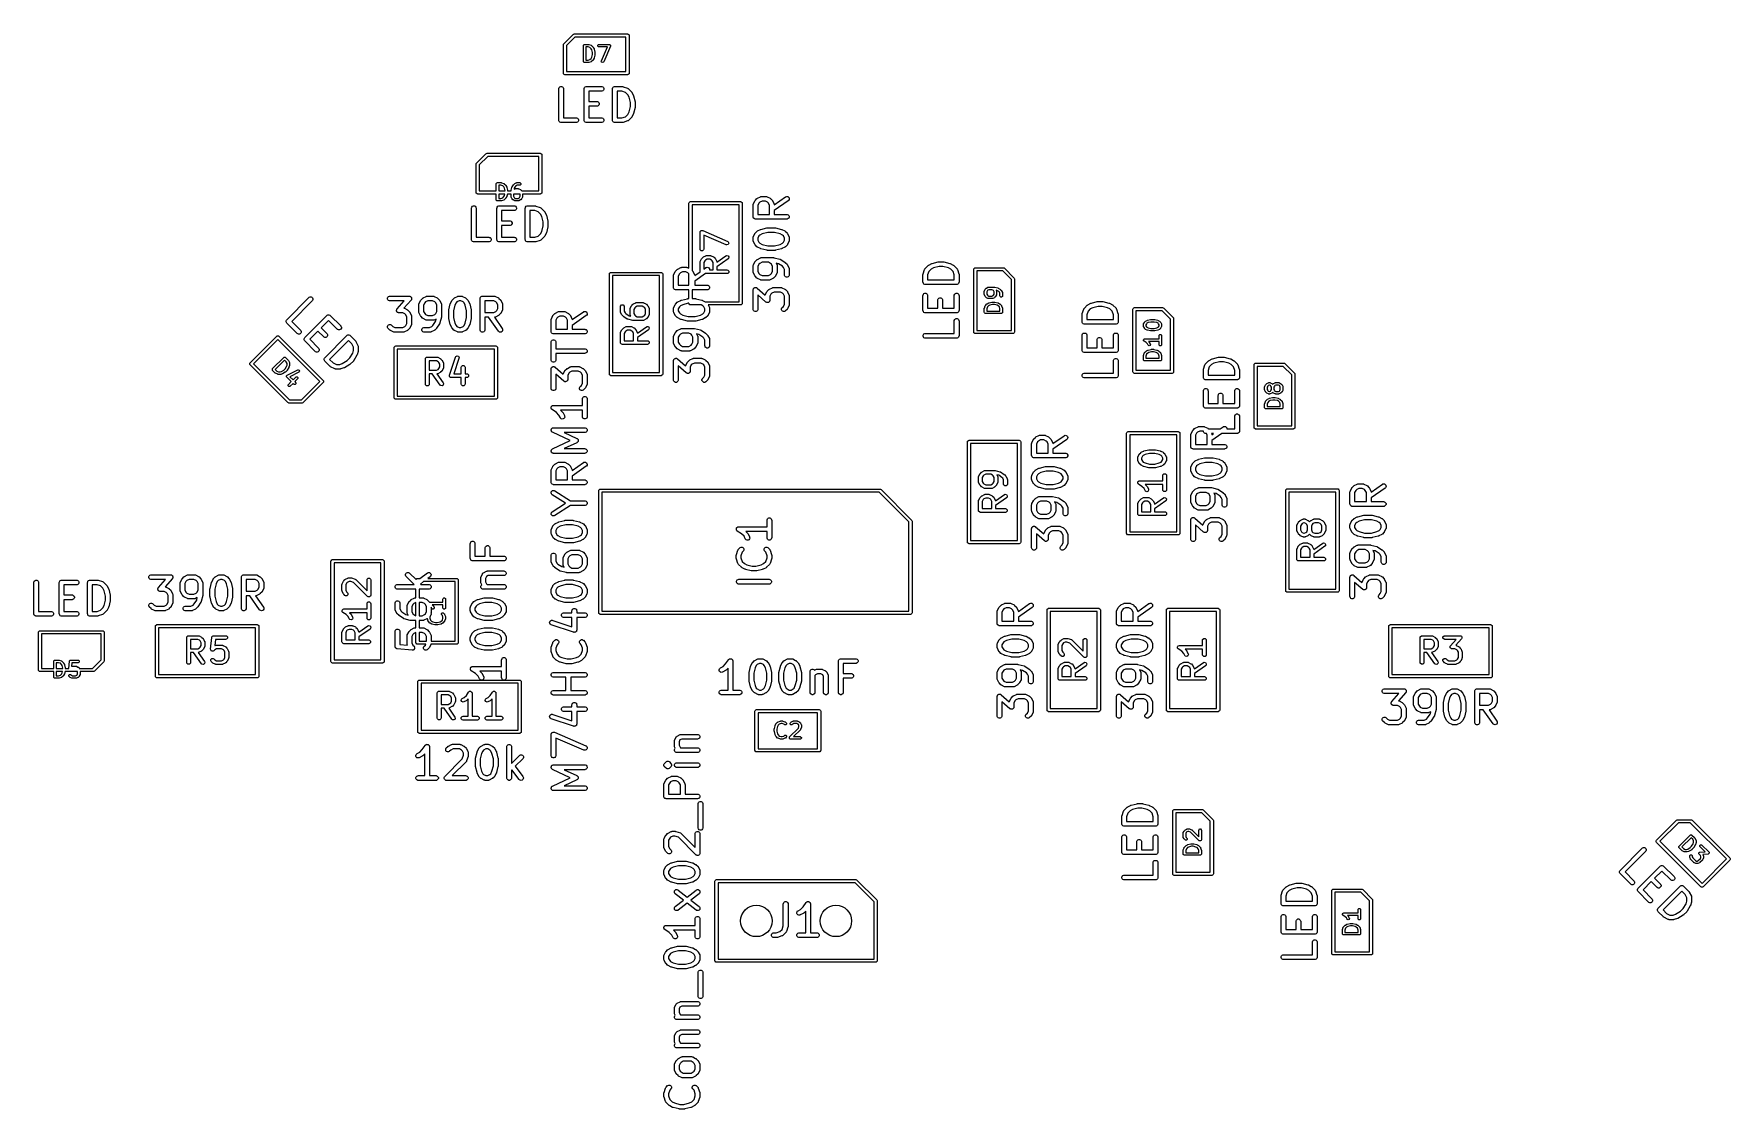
# Model space of a CAD drawing. Extents: x 4.54 to 6.67, y -4.68 to -3.32.
import ezdxf

# ---------------------------------------------------------------- set-up
doc = ezdxf.new("R2010")
doc.units = 0
doc.header["$MEASUREMENT"] = 0
doc.layers.add('BLACK', color=7, linetype='CONTINUOUS')

msp = doc.modelspace()

# ---------------------------------------------------------------- linework, layer by layer
at = {"layer": 'BLACK', "linetype": 'CONTINUOUS'}
for p, q in [((5.2092, -3.3368), (5.221, -3.325)), ((5.221, -3.325), (5.2217, -3.3246)), ((5.2217, -3.3246), (5.2224, -3.3244)), ((5.2224, -3.3244), (5.2894, -3.3244)), ((5.2894, -3.3244), (5.2901, -3.3246)), ((5.2901, -3.3246), (5.2912, -3.3256)), ((5.2087, -3.3382), (5.2088, -3.3374)), ((5.2087, -3.3736), (5.2087, -3.3382)), ((5.2088, -3.3374), (5.2092, -3.3368)), ((5.2233, -3.3283), (5.2126, -3.339)), ((5.2126, -3.339), (5.2126, -3.3717)), ((5.2874, -3.3283), (5.2233, -3.3283)), ((5.2339, -3.3393), (5.234, -3.3387)), ((5.2339, -3.3589), (5.2339, -3.3393)), ((5.234, -3.3387), (5.2349, -3.3378)), ((5.2349, -3.3378), (5.2355, -3.3377)), ((5.2355, -3.3377), (5.2402, -3.3377)), ((5.2399, -3.3408), (5.237, -3.3408)), ((5.237, -3.3408), (5.237, -3.3574)), ((5.2421, -3.3416), (5.2399, -3.3408)), ((5.2402, -3.3377), (5.2404, -3.3377)), ((5.2404, -3.3377), (5.2407, -3.3378)), ((5.2407, -3.3378), (5.2435, -3.3387)), ((5.2436, -3.343), (5.2421, -3.3416)), ((5.2435, -3.3387), (5.2435, -3.3387)), ((5.2435, -3.3387), (5.2436, -3.3387)), ((5.2436, -3.3387), (5.2438, -3.3389)), ((5.2443, -3.3445), (5.2436, -3.343)), ((5.2438, -3.3389), (5.244, -3.339)), ((5.244, -3.339), (5.244, -3.339)), ((5.244, -3.339), (5.2441, -3.3391)), ((5.2441, -3.3391), (5.246, -3.341)), ((5.2451, -3.3479), (5.2443, -3.3445)), ((5.246, -3.341), (5.2461, -3.3412)), ((5.2461, -3.3412), (5.2463, -3.3414)), ((5.2463, -3.3414), (5.2472, -3.3432)), ((5.2472, -3.3432), (5.2472, -3.3434)), ((5.2472, -3.3434), (5.2473, -3.3436)), ((5.2473, -3.3436), (5.2482, -3.3473)), ((5.2518, -3.3387), (5.2527, -3.3378)), ((5.2518, -3.3399), (5.2518, -3.3387)), ((5.2527, -3.3407), (5.2518, -3.3399)), ((5.2527, -3.3378), (5.2533, -3.3377)), ((5.2533, -3.3408), (5.2527, -3.3407)), ((5.2533, -3.3377), (5.2664, -3.3377)), ((5.264, -3.3408), (5.2533, -3.3408)), ((5.2565, -3.3583), (5.264, -3.3408)), ((5.2679, -3.3399), (5.2594, -3.3596)), ((5.2664, -3.3377), (5.2664, -3.3377)), ((5.2664, -3.3377), (5.2664, -3.3377)), ((5.2664, -3.3377), (5.267, -3.3378)), ((5.2664, -3.3377), (5.2664, -3.3377)), ((5.267, -3.3378), (5.2672, -3.338)), ((5.2672, -3.338), (5.2675, -3.3382)), ((5.2675, -3.3382), (5.2676, -3.3384)), ((5.2676, -3.3384), (5.2679, -3.3387)), ((5.2679, -3.3387), (5.2679, -3.339)), ((5.2679, -3.339), (5.268, -3.3393)), ((5.268, -3.3393), (5.2679, -3.3398)), ((5.2679, -3.3398), (5.2679, -3.3399)), ((5.2679, -3.3399), (5.2679, -3.3399)), ((5.2679, -3.3399), (5.2679, -3.3399)), ((5.2874, -3.3717), (5.2874, -3.3283)), ((5.2912, -3.3256), (5.2913, -3.3264)), ((5.2913, -3.3264), (5.2913, -3.3736)), ((5.234, -3.3595), (5.2339, -3.3589)), ((5.2349, -3.3604), (5.234, -3.3595)), ((5.2355, -3.3605), (5.2349, -3.3604)), ((5.2402, -3.3605), (5.2355, -3.3605)), ((5.237, -3.3574), (5.2399, -3.3574)), ((5.2399, -3.3574), (5.2421, -3.3566)), ((5.2404, -3.3605), (5.2402, -3.3605)), ((5.2407, -3.3604), (5.2404, -3.3605)), ((5.2435, -3.3595), (5.2407, -3.3604)), ((5.2421, -3.3566), (5.2436, -3.3552)), ((5.2436, -3.3595), (5.2435, -3.3595)), ((5.2435, -3.3595), (5.2435, -3.3595)), ((5.2436, -3.3552), (5.2443, -3.3537)), ((5.2438, -3.3593), (5.2436, -3.3595)), ((5.244, -3.3592), (5.2438, -3.3593)), ((5.2441, -3.3591), (5.244, -3.3592)), ((5.244, -3.3592), (5.244, -3.3592)), ((5.246, -3.3572), (5.2441, -3.3591)), ((5.2443, -3.3537), (5.2451, -3.3503)), ((5.2451, -3.3503), (5.2451, -3.3479)), ((5.2461, -3.357), (5.246, -3.3572)), ((5.2463, -3.3568), (5.2461, -3.357)), ((5.2472, -3.355), (5.2463, -3.3568)), ((5.2473, -3.3546), (5.2472, -3.3548)), ((5.2472, -3.3548), (5.2472, -3.355)), ((5.2482, -3.3509), (5.2473, -3.3546)), ((5.2482, -3.3473), (5.2483, -3.3475)), ((5.2483, -3.3507), (5.2482, -3.3509)), ((5.2483, -3.3475), (5.2483, -3.3477)), ((5.2483, -3.3477), (5.2483, -3.3505)), ((5.2483, -3.3505), (5.2483, -3.3507)), ((5.2564, -3.3589), (5.2565, -3.3583)), ((5.2568, -3.36), (5.2564, -3.3589)), ((5.2579, -3.3605), (5.2568, -3.36)), ((5.2591, -3.3601), (5.2579, -3.3605)), ((5.2594, -3.3596), (5.2591, -3.3601)), ((5.2088, -3.3744), (5.2087, -3.3736)), ((5.2099, -3.3754), (5.2088, -3.3744)), ((5.2106, -3.3756), (5.2099, -3.3754)), ((5.2894, -3.3756), (5.2106, -3.3756)), ((5.2126, -3.3717), (5.2874, -3.3717)), ((5.2901, -3.3754), (5.2894, -3.3756)), ((5.2912, -3.3744), (5.2901, -3.3754)), ((5.2913, -3.3736), (5.2912, -3.3744)), ((5.203, -3.3929), (5.2035, -3.3919)), ((5.203, -3.3935), (5.203, -3.3929)), ((5.203, -3.4329), (5.203, -3.3935)), ((5.2035, -3.3919), (5.2043, -3.391)), ((5.2043, -3.391), (5.2054, -3.3906)), ((5.2054, -3.3906), (5.2065, -3.3906)), ((5.2065, -3.3906), (5.2076, -3.391)), ((5.2076, -3.391), (5.2084, -3.3919)), ((5.2084, -3.3919), (5.2088, -3.3929)), ((5.2088, -3.3929), (5.2089, -3.3935)), ((5.2089, -3.3935), (5.2089, -3.4299)), ((5.2349, -3.3929), (5.2354, -3.3919)), ((5.2349, -3.3935), (5.2349, -3.3929)), ((5.2349, -3.4329), (5.2349, -3.3935)), ((5.2354, -3.3919), (5.2362, -3.391)), ((5.2362, -3.391), (5.2372, -3.3906)), ((5.2372, -3.3906), (5.2378, -3.3905)), ((5.2378, -3.3905), (5.2566, -3.3905)), ((5.2566, -3.3964), (5.2408, -3.3964)), ((5.2408, -3.3964), (5.2408, -3.4093)), ((5.2408, -3.4093), (5.2509, -3.4093)), ((5.2509, -3.4093), (5.2515, -3.4093)), ((5.2515, -3.4093), (5.2526, -3.4098)), ((5.2526, -3.4098), (5.2534, -3.4106)), ((5.2566, -3.3905), (5.2571, -3.3906)), ((5.2571, -3.3964), (5.2566, -3.3964)), ((5.2571, -3.3906), (5.2582, -3.391)), ((5.2582, -3.396), (5.2571, -3.3964)), ((5.2582, -3.391), (5.259, -3.3919)), ((5.259, -3.3951), (5.2582, -3.396)), ((5.259, -3.3919), (5.2595, -3.3929)), ((5.2595, -3.3941), (5.259, -3.3951)), ((5.2595, -3.3929), (5.2595, -3.3941)), ((5.2705, -3.3929), (5.271, -3.3919)), ((5.2705, -3.3935), (5.2705, -3.3929)), ((5.2705, -3.4329), (5.2705, -3.3935)), ((5.271, -3.3919), (5.2718, -3.391)), ((5.2718, -3.391), (5.2729, -3.3906)), ((5.2729, -3.3906), (5.2734, -3.3905)), ((5.2734, -3.3905), (5.2828, -3.3905)), ((5.2823, -3.3964), (5.2764, -3.3964)), ((5.2764, -3.3964), (5.2764, -3.4299)), ((5.2868, -3.398), (5.2823, -3.3964)), ((5.2828, -3.3905), (5.2831, -3.3906)), ((5.2831, -3.3906), (5.2832, -3.3906)), ((5.2832, -3.3906), (5.2833, -3.3906)), ((5.2833, -3.3906), (5.2834, -3.3906)), ((5.2834, -3.3906), (5.2835, -3.3906)), ((5.2835, -3.3906), (5.2837, -3.3907)), ((5.2837, -3.3907), (5.2894, -3.3926)), ((5.2898, -3.4009), (5.2868, -3.398)), ((5.2894, -3.3926), (5.2899, -3.3928)), ((5.2913, -3.4039), (5.2898, -3.4009)), ((5.2899, -3.3928), (5.29, -3.3929)), ((5.29, -3.3929), (5.2901, -3.3929)), ((5.2901, -3.3929), (5.2905, -3.3933)), ((5.2905, -3.3933), (5.2943, -3.397)), ((5.293, -3.4107), (5.2913, -3.4039)), ((5.2943, -3.397), (5.2945, -3.3973)), ((5.2945, -3.3973), (5.2945, -3.3973)), ((5.2945, -3.3973), (5.2946, -3.3974)), ((5.2946, -3.3974), (5.2946, -3.3975)), ((5.2946, -3.3975), (5.2947, -3.3976)), ((5.2947, -3.3976), (5.2948, -3.3978)), ((5.2948, -3.3978), (5.2967, -3.4016)), ((5.2967, -3.4016), (5.2967, -3.4016)), ((5.2967, -3.4016), (5.2967, -3.4016)), ((5.2967, -3.4016), (5.2968, -3.4019)), ((5.2968, -3.4019), (5.2969, -3.4021)), ((5.2969, -3.4021), (5.2969, -3.4021)), ((5.2969, -3.4021), (5.2969, -3.4022)), ((5.2969, -3.4022), (5.2988, -3.4097)), ((5.2988, -3.4097), (5.2988, -3.4098)), ((5.2988, -3.4098), (5.2988, -3.4098)), ((5.2988, -3.4098), (5.2988, -3.41)), ((5.2988, -3.41), (5.2989, -3.4102)), ((5.2989, -3.4102), (5.2989, -3.4103)), ((5.2989, -3.4103), (5.2989, -3.4104)), ((5.2989, -3.4104), (5.2989, -3.416)), ((5.2089, -3.4299), (5.2247, -3.4299)), ((5.2247, -3.4299), (5.2253, -3.43)), ((5.2253, -3.43), (5.2263, -3.4304)), ((5.2263, -3.4304), (5.2271, -3.4312)), ((5.2271, -3.4312), (5.2276, -3.4323)), ((5.2509, -3.4152), (5.2408, -3.4152)), ((5.2408, -3.4152), (5.2408, -3.4299)), ((5.2408, -3.4299), (5.2566, -3.4299)), ((5.2515, -3.4151), (5.2509, -3.4152)), ((5.2526, -3.4147), (5.2515, -3.4151)), ((5.2534, -3.4139), (5.2526, -3.4147)), ((5.2534, -3.4106), (5.2538, -3.4117)), ((5.2538, -3.4128), (5.2534, -3.4139)), ((5.2538, -3.4117), (5.2538, -3.4128)), ((5.2566, -3.4299), (5.2571, -3.43)), ((5.2571, -3.43), (5.2582, -3.4304)), ((5.2582, -3.4304), (5.259, -3.4312)), ((5.259, -3.4312), (5.2595, -3.4323)), ((5.2764, -3.4299), (5.2823, -3.4299)), ((5.2823, -3.4299), (5.2868, -3.4284)), ((5.2868, -3.4284), (5.2898, -3.4255)), ((5.2898, -3.4255), (5.2913, -3.4225)), ((5.2943, -3.4293), (5.2905, -3.4331)), ((5.2913, -3.4225), (5.293, -3.4156)), ((5.293, -3.4156), (5.293, -3.4107)), ((5.2945, -3.4291), (5.2943, -3.4293)), ((5.2946, -3.429), (5.2945, -3.4291)), ((5.2945, -3.4291), (5.2945, -3.4291)), ((5.2947, -3.4288), (5.2946, -3.4289)), ((5.2946, -3.4289), (5.2946, -3.429)), ((5.2948, -3.4286), (5.2947, -3.4288)), ((5.2967, -3.4248), (5.2948, -3.4286)), ((5.2968, -3.4245), (5.2967, -3.4248)), ((5.2967, -3.4248), (5.2967, -3.4248)), ((5.2967, -3.4248), (5.2967, -3.4248)), ((5.2969, -3.4243), (5.2968, -3.4245)), ((5.2988, -3.4167), (5.2969, -3.4242)), ((5.2969, -3.4242), (5.2969, -3.4243)), ((5.2969, -3.4243), (5.2969, -3.4243)), ((5.2989, -3.4161), (5.2988, -3.4164)), ((5.2988, -3.4164), (5.2988, -3.4166)), ((5.2988, -3.4166), (5.2988, -3.4166)), ((5.2988, -3.4166), (5.2988, -3.4167)), ((5.2989, -3.416), (5.2989, -3.4161)), ((5.2989, -3.4161), (5.2989, -3.4161)), ((5.203, -3.4334), (5.203, -3.4329)), ((5.2035, -3.4345), (5.203, -3.4334)), ((5.2043, -3.4353), (5.2035, -3.4345)), ((5.2054, -3.4358), (5.2043, -3.4353)), ((5.2059, -3.4358), (5.2054, -3.4358)), ((5.2247, -3.4358), (5.2059, -3.4358)), ((5.2253, -3.4358), (5.2247, -3.4358)), ((5.2263, -3.4353), (5.2253, -3.4358)), ((5.2271, -3.4345), (5.2263, -3.4353)), ((5.2276, -3.4334), (5.2271, -3.4345)), ((5.2276, -3.4323), (5.2276, -3.4334)), ((5.2349, -3.4334), (5.2349, -3.4329)), ((5.2354, -3.4345), (5.2349, -3.4334)), ((5.2362, -3.4353), (5.2354, -3.4345)), ((5.2372, -3.4358), (5.2362, -3.4353)), ((5.2378, -3.4358), (5.2372, -3.4358)), ((5.2566, -3.4358), (5.2378, -3.4358)), ((5.2571, -3.4358), (5.2566, -3.4358)), ((5.2582, -3.4353), (5.2571, -3.4358)), ((5.259, -3.4345), (5.2582, -3.4353)), ((5.2595, -3.4334), (5.259, -3.4345)), ((5.2595, -3.4323), (5.2595, -3.4334)), ((5.2705, -3.4334), (5.2705, -3.4329)), ((5.271, -3.4345), (5.2705, -3.4334)), ((5.2718, -3.4353), (5.271, -3.4345)), ((5.2729, -3.4358), (5.2718, -3.4353)), ((5.2734, -3.4358), (5.2729, -3.4358)), ((5.2828, -3.4358), (5.2734, -3.4358)), ((5.2831, -3.4358), (5.2828, -3.4358)), ((5.2832, -3.4358), (5.2831, -3.4358)), ((5.2833, -3.4358), (5.2832, -3.4358)), ((5.2834, -3.4358), (5.2833, -3.4358)), ((5.2835, -3.4357), (5.2834, -3.4358)), ((5.2837, -3.4357), (5.2835, -3.4357)), ((5.2894, -3.4338), (5.2837, -3.4357)), ((5.2899, -3.4336), (5.2894, -3.4338)), ((5.29, -3.4335), (5.2899, -3.4336)), ((5.2901, -3.4334), (5.29, -3.4335)), ((5.2905, -3.4331), (5.2901, -3.4334)), ((5.112, -3.4746), (5.1128, -3.4744)), ((5.1128, -3.4744), (5.1797, -3.4744)), ((5.1797, -3.4744), (5.1805, -3.4746)), ((5.099, -3.4882), (5.0992, -3.4874)), ((5.099, -3.5236), (5.099, -3.4882)), ((5.0992, -3.4874), (5.0996, -3.4868)), ((5.0996, -3.4868), (5.1114, -3.475)), ((5.1136, -3.4783), (5.103, -3.489)), ((5.103, -3.489), (5.103, -3.5217)), ((5.1114, -3.475), (5.112, -3.4746)), ((5.1778, -3.4783), (5.1136, -3.4783)), ((5.1778, -3.5217), (5.1778, -3.4783)), ((5.1805, -3.4746), (5.1815, -3.4756)), ((5.1815, -3.4756), (5.1817, -3.4764)), ((5.1817, -3.4764), (5.1817, -3.5236)), ((5.1243, -3.5129), (5.1244, -3.5123)), ((5.1243, -3.5217), (5.1243, -3.5129)), ((5.1244, -3.5123), (5.1252, -3.5114)), ((5.1252, -3.5114), (5.1258, -3.5113)), ((5.1258, -3.5113), (5.1305, -3.5113)), ((5.1303, -3.5145), (5.1274, -3.5145)), ((5.1274, -3.5145), (5.1274, -3.5217)), ((5.1325, -3.5152), (5.1303, -3.5145)), ((5.1305, -3.5113), (5.1308, -3.5114)), ((5.1308, -3.5114), (5.131, -3.5114)), ((5.131, -3.5114), (5.1338, -3.5123)), ((5.1339, -3.5166), (5.1325, -3.5152)), ((5.1338, -3.5123), (5.1339, -3.5124)), ((5.1339, -3.5124), (5.1339, -3.5124)), ((5.1339, -3.5124), (5.1341, -3.5125)), ((5.1347, -3.5181), (5.1339, -3.5166)), ((5.1341, -3.5125), (5.1344, -3.5126)), ((5.1344, -3.5126), (5.1344, -3.5127)), ((5.1344, -3.5127), (5.1344, -3.5127)), ((5.1344, -3.5127), (5.1363, -3.5146)), ((5.1363, -3.5146), (5.1365, -3.5148)), ((5.1365, -3.5148), (5.1366, -3.515)), ((5.1366, -3.515), (5.1375, -3.5169)), ((5.1375, -3.5169), (5.1376, -3.517)), ((5.1376, -3.517), (5.1377, -3.5172)), ((5.144, -3.5172), (5.1441, -3.5169)), ((5.1441, -3.5169), (5.1442, -3.5167)), ((5.1442, -3.5167), (5.1461, -3.5139)), ((5.1461, -3.5139), (5.1462, -3.5138)), ((5.1462, -3.5138), (5.1463, -3.5136)), ((5.1463, -3.5136), (5.1472, -3.5127)), ((5.1486, -3.5158), (5.147, -3.5182)), ((5.1472, -3.5127), (5.1474, -3.5126)), ((5.1474, -3.5126), (5.1476, -3.5124)), ((5.1476, -3.5124), (5.1495, -3.5115)), ((5.1493, -3.5151), (5.1486, -3.5158)), ((5.1506, -3.5145), (5.1493, -3.5151)), ((5.1495, -3.5115), (5.1496, -3.5115)), ((5.1496, -3.5115), (5.1496, -3.5114)), ((5.1496, -3.5114), (5.1498, -3.5114)), ((5.1498, -3.5114), (5.1501, -3.5113)), ((5.1501, -3.5113), (5.1501, -3.5113)), ((5.1501, -3.5113), (5.1502, -3.5113)), ((5.1502, -3.5113), (5.1539, -3.5113)), ((5.1539, -3.5145), (5.1506, -3.5145)), ((5.1539, -3.5113), (5.1545, -3.5114)), ((5.1545, -3.5143), (5.1539, -3.5145)), ((5.1545, -3.5114), (5.1554, -3.5123)), ((5.1554, -3.5135), (5.1545, -3.5143)), ((5.1554, -3.5123), (5.1554, -3.5135)), ((5.0992, -3.5244), (5.099, -3.5236)), ((5.1002, -3.5254), (5.0992, -3.5244)), ((5.101, -3.5256), (5.1002, -3.5254)), ((5.1243, -3.5256), (5.101, -3.5256)), ((5.103, -3.5217), (5.1243, -3.5217)), ((5.1243, -3.5326), (5.1243, -3.5256)), ((5.1244, -3.5332), (5.1243, -3.5326)), ((5.1252, -3.534), (5.1244, -3.5332)), ((5.1258, -3.5341), (5.1252, -3.534)), ((5.1305, -3.5341), (5.1258, -3.5341)), ((5.1274, -3.5217), (5.1355, -3.5217)), ((5.1274, -3.5256), (5.1274, -3.531)), ((5.1351, -3.5256), (5.1274, -3.5256)), ((5.1274, -3.531), (5.1303, -3.531)), ((5.1303, -3.531), (5.1325, -3.5303)), ((5.1308, -3.5341), (5.1305, -3.5341)), ((5.131, -3.5341), (5.1308, -3.5341)), ((5.1338, -3.5331), (5.131, -3.5341)), ((5.1325, -3.5303), (5.1339, -3.5288)), ((5.1339, -3.5331), (5.1338, -3.5331)), ((5.1339, -3.5288), (5.1347, -3.5273)), ((5.1341, -3.5329), (5.1339, -3.5331)), ((5.1339, -3.5331), (5.1339, -3.5331)), ((5.1344, -3.5328), (5.1341, -3.5329)), ((5.1363, -3.5309), (5.1344, -3.5327)), ((5.1344, -3.5327), (5.1344, -3.5328)), ((5.1344, -3.5328), (5.1344, -3.5328)), ((5.1355, -3.5215), (5.1347, -3.5181)), ((5.1347, -3.5273), (5.1351, -3.5256)), ((5.1355, -3.5217), (5.1355, -3.5215)), ((5.1365, -3.5307), (5.1363, -3.5309)), ((5.1366, -3.5305), (5.1365, -3.5307)), ((5.1375, -3.5286), (5.1366, -3.5305)), ((5.1376, -3.5284), (5.1375, -3.5286)), ((5.1377, -3.5283), (5.1376, -3.5284)), ((5.1377, -3.5172), (5.1386, -3.5209)), ((5.1383, -3.5256), (5.1377, -3.5283)), ((5.143, -3.5256), (5.1383, -3.5256)), ((5.1386, -3.5209), (5.1386, -3.5211)), ((5.1386, -3.5211), (5.1386, -3.5213)), ((5.1386, -3.5213), (5.1386, -3.5217)), ((5.1386, -3.5217), (5.143, -3.5217)), ((5.143, -3.5209), (5.144, -3.5172)), ((5.143, -3.5211), (5.143, -3.5209)), ((5.143, -3.5213), (5.143, -3.5211)), ((5.143, -3.5217), (5.143, -3.5213)), ((5.143, -3.5288), (5.143, -3.5256)), ((5.143, -3.5289), (5.143, -3.5288)), ((5.1431, -3.5292), (5.143, -3.5289)), ((5.143, -3.5289), (5.143, -3.5289)), ((5.1431, -3.5294), (5.1431, -3.5292)), ((5.1432, -3.5295), (5.1431, -3.5294)), ((5.1431, -3.5294), (5.1431, -3.5294)), ((5.1441, -3.5314), (5.1432, -3.5295)), ((5.1443, -3.5316), (5.1441, -3.5314)), ((5.1444, -3.5318), (5.1443, -3.5316)), ((5.1453, -3.5327), (5.1444, -3.5318)), ((5.1455, -3.5329), (5.1453, -3.5327)), ((5.1457, -3.533), (5.1455, -3.5329)), ((5.1476, -3.534), (5.1457, -3.533)), ((5.1461, -3.5256), (5.1461, -3.5284)), ((5.1542, -3.5256), (5.1461, -3.5256)), ((5.1461, -3.5284), (5.1468, -3.5298)), ((5.147, -3.5182), (5.1467, -3.5194)), ((5.1467, -3.5194), (5.1476, -3.519)), ((5.1468, -3.5298), (5.1474, -3.5303)), ((5.1474, -3.5303), (5.1487, -3.531)), ((5.1476, -3.519), (5.1477, -3.5189)), ((5.1477, -3.534), (5.1476, -3.534)), ((5.1477, -3.5189), (5.1477, -3.5189)), ((5.1477, -3.5189), (5.148, -3.5189)), ((5.148, -3.5341), (5.1477, -3.534)), ((5.1477, -3.534), (5.1477, -3.534)), ((5.148, -3.5189), (5.1482, -3.5188)), ((5.1482, -3.5341), (5.148, -3.5341)), ((5.1482, -3.5188), (5.1482, -3.5188)), ((5.1482, -3.5188), (5.1483, -3.5188)), ((5.1483, -3.5341), (5.1482, -3.5341)), ((5.1482, -3.5341), (5.1482, -3.5341)), ((5.1483, -3.5188), (5.1521, -3.5188)), ((5.1521, -3.5341), (5.1483, -3.5341)), ((5.1487, -3.531), (5.1517, -3.531)), ((5.1517, -3.531), (5.153, -3.5303)), ((5.1521, -3.5188), (5.1521, -3.5188)), ((5.1521, -3.5188), (5.1522, -3.5188)), ((5.1522, -3.5341), (5.1521, -3.5341)), ((5.1521, -3.5341), (5.1521, -3.5341)), ((5.1522, -3.5188), (5.1524, -3.5189)), ((5.1524, -3.5341), (5.1522, -3.5341)), ((5.1524, -3.5189), (5.1527, -3.5189)), ((5.1527, -3.534), (5.1524, -3.5341)), ((5.1527, -3.5189), (5.1527, -3.5189)), ((5.1527, -3.5189), (5.1528, -3.519)), ((5.1528, -3.534), (5.1527, -3.534)), ((5.1527, -3.534), (5.1527, -3.534)), ((5.1528, -3.519), (5.1547, -3.5199)), ((5.1547, -3.533), (5.1528, -3.534)), ((5.153, -3.5303), (5.1536, -3.5298)), ((5.1536, -3.5298), (5.1542, -3.5284)), ((5.1542, -3.5284), (5.1542, -3.5256)), ((5.1547, -3.5199), (5.1548, -3.5201)), ((5.1548, -3.5329), (5.1547, -3.533)), ((5.1551, -3.5327), (5.1548, -3.5329)), ((5.1548, -3.5201), (5.1551, -3.5202)), ((5.1551, -3.5202), (5.156, -3.5211)), ((5.156, -3.5318), (5.1551, -3.5327)), ((5.156, -3.5211), (5.1561, -3.5213)), ((5.1561, -3.5316), (5.156, -3.5318)), ((5.1561, -3.5213), (5.1563, -3.5215)), ((5.1563, -3.5314), (5.1561, -3.5316)), ((5.1563, -3.5215), (5.1563, -3.5217)), ((5.1563, -3.5217), (5.1778, -3.5217)), ((5.1572, -3.5295), (5.1563, -3.5314)), ((5.1573, -3.5294), (5.1572, -3.5295)), ((5.1574, -3.5289), (5.1573, -3.5292)), ((5.1573, -3.5292), (5.1573, -3.5294)), ((5.1573, -3.5294), (5.1573, -3.5294)), ((5.1797, -3.5256), (5.1574, -3.5256)), ((5.1574, -3.5256), (5.1574, -3.5288)), ((5.1574, -3.5288), (5.1574, -3.5289)), ((5.1574, -3.5289), (5.1574, -3.5289)), ((5.1805, -3.5254), (5.1797, -3.5256)), ((5.1815, -3.5244), (5.1805, -3.5254)), ((5.1817, -3.5236), (5.1815, -3.5244)), ((5.3665, -3.537), (5.3667, -3.5363)), ((5.3665, -3.6189), (5.3665, -3.537)), ((5.3667, -3.5363), (5.3678, -3.5352)), ((5.3678, -3.5352), (5.3685, -3.535)), ((5.3685, -3.535), (5.4315, -3.535)), ((5.4315, -3.535), (5.4322, -3.5352)), ((5.4322, -3.5352), (5.4333, -3.5363)), ((5.4333, -3.5363), (5.4335, -3.537)), ((5.4335, -3.537), (5.4335, -3.663)), ((5.4473, -3.5383), (5.4475, -3.5377)), ((5.4473, -3.5384), (5.4473, -3.5383)), ((5.4475, -3.5377), (5.4494, -3.534)), ((5.4494, -3.534), (5.4496, -3.5338)), ((5.4496, -3.5337), (5.4497, -3.5336)), ((5.4496, -3.5338), (5.4496, -3.5337)), ((5.4497, -3.5336), (5.4497, -3.5335)), ((5.4497, -3.5335), (5.4498, -3.5335)), ((5.4498, -3.5335), (5.45, -3.5332)), ((5.45, -3.5332), (5.4519, -3.5314)), ((5.4519, -3.5314), (5.4521, -3.5312)), ((5.4521, -3.5312), (5.4521, -3.5311)), ((5.4521, -3.5311), (5.4522, -3.5311)), ((5.4522, -3.5311), (5.4523, -3.531)), ((5.4523, -3.531), (5.4524, -3.531)), ((5.4524, -3.531), (5.4526, -3.5308)), ((5.4526, -3.5308), (5.4564, -3.5289)), ((5.4545, -3.5371), (5.4531, -3.5398)), ((5.4557, -3.5359), (5.4545, -3.5371)), ((5.4584, -3.5345), (5.4557, -3.5359)), ((5.4564, -3.5289), (5.4569, -3.5287)), ((5.4569, -3.5287), (5.457, -3.5287)), ((5.457, -3.5287), (5.4571, -3.5287)), ((5.4571, -3.5287), (5.4577, -3.5286)), ((5.4577, -3.5286), (5.4633, -3.5286)), ((5.4626, -3.5345), (5.4584, -3.5345)), ((5.4653, -3.5359), (5.4626, -3.5345)), ((5.4633, -3.5286), (5.4639, -3.5287)), ((5.4639, -3.5287), (5.464, -3.5287)), ((5.464, -3.5287), (5.4641, -3.5287)), ((5.4641, -3.5287), (5.4646, -3.5289)), ((5.4646, -3.5289), (5.4684, -3.5308)), ((5.4665, -3.5371), (5.4653, -3.5359)), ((5.4679, -3.5398), (5.4665, -3.5371)), ((5.4684, -3.5308), (5.4686, -3.531)), ((5.4686, -3.531), (5.4687, -3.531)), ((5.4687, -3.531), (5.4688, -3.5311)), ((5.4688, -3.5311), (5.4689, -3.5311)), ((5.4689, -3.5311), (5.4689, -3.5312)), ((5.4689, -3.5312), (5.4692, -3.5314)), ((5.4692, -3.5314), (5.471, -3.5332)), ((5.471, -3.5332), (5.4712, -3.5335)), ((5.4712, -3.5335), (5.4713, -3.5335)), ((5.4713, -3.5335), (5.4713, -3.5336)), ((5.4713, -3.5336), (5.4714, -3.5337)), ((5.4714, -3.5337), (5.4714, -3.5338)), ((5.4714, -3.5338), (5.4716, -3.534)), ((5.4716, -3.534), (5.4735, -3.5377)), ((5.4735, -3.5377), (5.4737, -3.5383)), ((5.4737, -3.5383), (5.4737, -3.5384)), ((5.4738, -3.539), (5.4879, -3.5292)), ((5.4913, -3.534), (5.4738, -3.5462)), ((5.4879, -3.5292), (5.4884, -3.5289)), ((5.4884, -3.5289), (5.4895, -3.5286)), ((5.4895, -3.5286), (5.4906, -3.5288)), ((5.4906, -3.5288), (5.4916, -3.5294)), ((5.4917, -3.5336), (5.4913, -3.534)), ((5.4916, -3.5294), (5.4923, -3.5304)), ((5.4923, -3.5326), (5.4917, -3.5336)), ((5.4923, -3.5304), (5.4925, -3.5315)), ((5.4925, -3.5315), (5.4923, -3.5326)), ((5.0933, -3.5435), (5.0934, -3.5429)), ((5.0933, -3.5829), (5.0933, -3.5435)), ((5.0934, -3.5429), (5.0938, -3.5419)), ((5.0938, -3.5419), (5.0947, -3.541)), ((5.0947, -3.541), (5.0957, -3.5406)), ((5.0957, -3.5406), (5.0969, -3.5406)), ((5.0969, -3.5406), (5.0979, -3.541)), ((5.0979, -3.541), (5.0988, -3.5419)), ((5.0988, -3.5419), (5.0992, -3.5429)), ((5.0992, -3.5429), (5.0993, -3.5435)), ((5.0993, -3.5435), (5.0993, -3.5799)), ((5.1252, -3.5435), (5.1253, -3.5429)), ((5.1252, -3.5829), (5.1252, -3.5435)), ((5.1253, -3.5429), (5.1257, -3.5419)), ((5.1257, -3.5419), (5.1265, -3.541)), ((5.1265, -3.541), (5.1276, -3.5406)), ((5.1276, -3.5406), (5.1282, -3.5405)), ((5.1282, -3.5405), (5.1469, -3.5405)), ((5.1469, -3.5464), (5.1311, -3.5464)), ((5.1311, -3.5464), (5.1311, -3.5593)), ((5.1311, -3.5593), (5.1413, -3.5593)), ((5.1413, -3.5593), (5.1419, -3.5593)), ((5.1419, -3.5593), (5.1429, -3.5598)), ((5.1469, -3.5405), (5.1475, -3.5406)), ((5.1475, -3.5464), (5.1469, -3.5464)), ((5.1475, -3.5406), (5.1486, -3.541)), ((5.1486, -3.546), (5.1475, -3.5464)), ((5.1486, -3.541), (5.1494, -3.5419)), ((5.1494, -3.5451), (5.1486, -3.546)), ((5.1494, -3.5419), (5.1498, -3.5429)), ((5.1498, -3.5441), (5.1494, -3.5451)), ((5.1498, -3.5429), (5.1498, -3.5441)), ((5.1608, -3.5435), (5.1609, -3.5429)), ((5.1608, -3.5829), (5.1608, -3.5435)), ((5.1609, -3.5429), (5.1613, -3.5419)), ((5.1613, -3.5419), (5.1621, -3.541)), ((5.1621, -3.541), (5.1632, -3.5406)), ((5.1632, -3.5406), (5.1638, -3.5405)), ((5.1638, -3.5405), (5.1732, -3.5405)), ((5.1727, -3.5464), (5.1667, -3.5464)), ((5.1667, -3.5464), (5.1667, -3.5799)), ((5.1772, -3.548), (5.1727, -3.5464)), ((5.1732, -3.5405), (5.1735, -3.5406)), ((5.1735, -3.5406), (5.1735, -3.5406)), ((5.1735, -3.5406), (5.1736, -3.5406)), ((5.1736, -3.5406), (5.1737, -3.5406)), ((5.1737, -3.5406), (5.1738, -3.5406)), ((5.1738, -3.5406), (5.1741, -3.5407)), ((5.1741, -3.5407), (5.1797, -3.5426)), ((5.1801, -3.5509), (5.1772, -3.548)), ((5.1797, -3.5426), (5.1802, -3.5428)), ((5.1816, -3.5539), (5.1801, -3.5509)), ((5.1802, -3.5428), (5.1803, -3.5429)), ((5.1803, -3.5429), (5.1804, -3.5429)), ((5.1804, -3.5429), (5.1809, -3.5433)), ((5.1809, -3.5433), (5.1846, -3.547)), ((5.1833, -3.5607), (5.1816, -3.5539)), ((5.1846, -3.547), (5.1848, -3.5473)), ((5.1848, -3.5473), (5.1849, -3.5473)), ((5.1849, -3.5473), (5.1849, -3.5474)), ((5.1849, -3.5474), (5.185, -3.5475)), ((5.185, -3.5475), (5.185, -3.5476)), ((5.185, -3.5476), (5.1852, -3.5478)), ((5.1852, -3.5478), (5.1871, -3.5516)), ((5.1871, -3.5516), (5.1871, -3.5516)), ((5.1871, -3.5516), (5.1871, -3.5516)), ((5.1871, -3.5516), (5.1872, -3.5519)), ((5.1872, -3.5519), (5.1873, -3.5521)), ((5.1873, -3.5521), (5.1873, -3.5521)), ((5.1873, -3.5521), (5.1873, -3.5522)), ((5.1873, -3.5522), (5.1892, -3.5597)), ((5.1892, -3.5597), (5.1892, -3.5598)), ((5.3705, -3.539), (5.3705, -3.6217)), ((5.4295, -3.539), (5.3705, -3.539)), ((5.4295, -3.661), (5.4295, -3.539)), ((5.4472, -3.5391), (5.4473, -3.5385)), ((5.4472, -3.5541), (5.4472, -3.5391)), ((5.4473, -3.5546), (5.4472, -3.5541)), ((5.4473, -3.5385), (5.4473, -3.5384)), ((5.4477, -3.5557), (5.4473, -3.5546)), ((5.4485, -3.5565), (5.4477, -3.5557)), ((5.4496, -3.557), (5.4485, -3.5565)), ((5.4502, -3.557), (5.4496, -3.557)), ((5.4896, -3.557), (5.4502, -3.557)), ((5.4531, -3.5398), (5.4531, -3.5511)), ((5.4531, -3.5511), (5.4679, -3.5511)), ((5.4679, -3.5511), (5.4679, -3.5398)), ((5.4737, -3.5384), (5.4737, -3.5385)), ((5.4737, -3.5385), (5.4738, -3.539)), ((5.4738, -3.5462), (5.4738, -3.5511)), ((5.4738, -3.5511), (5.4896, -3.5511)), ((5.4896, -3.5511), (5.4901, -3.5512)), ((5.4901, -3.557), (5.4896, -3.557)), ((5.4901, -3.5512), (5.4912, -3.5516)), ((5.4912, -3.5565), (5.4901, -3.557)), ((5.4912, -3.5516), (5.492, -3.5524)), ((5.492, -3.5557), (5.4912, -3.5565)), ((5.492, -3.5524), (5.4925, -3.5535)), ((5.4925, -3.5546), (5.492, -3.5557)), ((5.4925, -3.5535), (5.4925, -3.5546)), ((5.0993, -3.5799), (5.115, -3.5799)), ((5.115, -3.5799), (5.1156, -3.58)), ((5.1156, -3.58), (5.1167, -3.5804)), ((5.1167, -3.5804), (5.1175, -3.5812)), ((5.1413, -3.5652), (5.1311, -3.5652)), ((5.1311, -3.5652), (5.1311, -3.5799)), ((5.1311, -3.5799), (5.1469, -3.5799)), ((5.1419, -3.5651), (5.1413, -3.5652)), ((5.1429, -3.5647), (5.1419, -3.5651)), ((5.1429, -3.5598), (5.1437, -3.5606)), ((5.1437, -3.5639), (5.1429, -3.5647)), ((5.1437, -3.5606), (5.1442, -3.5617)), ((5.1442, -3.5628), (5.1437, -3.5639)), ((5.1442, -3.5617), (5.1442, -3.5628)), ((5.1469, -3.5799), (5.1475, -3.58)), ((5.1475, -3.58), (5.1486, -3.5804)), ((5.1486, -3.5804), (5.1494, -3.5812)), ((5.1667, -3.5799), (5.1727, -3.5799)), ((5.1727, -3.5799), (5.1772, -3.5784)), ((5.1772, -3.5784), (5.1801, -3.5755)), ((5.1801, -3.5755), (5.1816, -3.5725)), ((5.1846, -3.5793), (5.1809, -3.5831)), ((5.1816, -3.5725), (5.1833, -3.5656)), ((5.1833, -3.5656), (5.1833, -3.5607)), ((5.1848, -3.5791), (5.1846, -3.5793)), ((5.1849, -3.5791), (5.1848, -3.5791)), ((5.185, -3.5789), (5.1849, -3.579)), ((5.1849, -3.579), (5.1849, -3.5791)), ((5.1852, -3.5786), (5.185, -3.5788)), ((5.185, -3.5788), (5.185, -3.5789)), ((5.1871, -3.5748), (5.1852, -3.5786)), ((5.1872, -3.5745), (5.1871, -3.5748)), ((5.1871, -3.5748), (5.1871, -3.5748)), ((5.1871, -3.5748), (5.1871, -3.5748)), ((5.1873, -3.5743), (5.1872, -3.5745)), ((5.1892, -3.5667), (5.1873, -3.5742)), ((5.1873, -3.5742), (5.1873, -3.5743)), ((5.1873, -3.5743), (5.1873, -3.5743)), ((5.1892, -3.5598), (5.1892, -3.5598)), ((5.1892, -3.5598), (5.1892, -3.56)), ((5.1892, -3.56), (5.1892, -3.5602)), ((5.1892, -3.5602), (5.1892, -3.5603)), ((5.1892, -3.5603), (5.1892, -3.5604)), ((5.1892, -3.5604), (5.1892, -3.566)), ((5.1892, -3.566), (5.1892, -3.5661)), ((5.1892, -3.5661), (5.1892, -3.5661)), ((5.1892, -3.5661), (5.1892, -3.5664)), ((5.1892, -3.5664), (5.1892, -3.5666)), ((5.1892, -3.5666), (5.1892, -3.5666)), ((5.1892, -3.5666), (5.1892, -3.5667)), ((5.3805, -3.5737), (5.3806, -3.5728)), ((5.3805, -3.5738), (5.3805, -3.5737)), ((5.3805, -3.5737), (5.3805, -3.5737)), ((5.3805, -3.5737), (5.3805, -3.5737)), ((5.3805, -3.5948), (5.3805, -3.5738)), ((5.3806, -3.5728), (5.381, -3.5725)), ((5.381, -3.5725), (5.3812, -3.5721)), ((5.3812, -3.5721), (5.3816, -3.5719)), ((5.3816, -3.5719), (5.3819, -3.5716)), ((5.3819, -3.5716), (5.3824, -3.5716)), ((5.3824, -3.5716), (5.3829, -3.5714)), ((5.3829, -3.5714), (5.3837, -3.5716)), ((5.3837, -3.5716), (5.3837, -3.5716)), ((5.3837, -3.5716), (5.3837, -3.5716)), ((5.3837, -3.5716), (5.3838, -3.5716)), ((5.3838, -3.5716), (5.4153, -3.5851)), ((5.4134, -3.5894), (5.3852, -3.5773)), ((5.3852, -3.5773), (5.3852, -3.5948)), ((5.4472, -3.5803), (5.4473, -3.5797)), ((5.4472, -3.5841), (5.4472, -3.5803)), ((5.4473, -3.5795), (5.4475, -3.579)), ((5.4473, -3.5796), (5.4473, -3.5795)), ((5.4473, -3.5797), (5.4473, -3.5796)), ((5.4475, -3.579), (5.4494, -3.5752)), ((5.4494, -3.5752), (5.4496, -3.575)), ((5.4496, -3.5749), (5.4497, -3.5748)), ((5.4496, -3.575), (5.4496, -3.5749)), ((5.4497, -3.5748), (5.4498, -3.5747)), ((5.4497, -3.5748), (5.4497, -3.5748)), ((5.4498, -3.5747), (5.45, -3.5745)), ((5.45, -3.5745), (5.4519, -3.5726)), ((5.4519, -3.5726), (5.4521, -3.5724)), ((5.4521, -3.5724), (5.4522, -3.5723)), ((5.4521, -3.5724), (5.4521, -3.5724)), ((5.4522, -3.5723), (5.4523, -3.5722)), ((5.4523, -3.5722), (5.4524, -3.5722)), ((5.4524, -3.5722), (5.4526, -3.572)), ((5.4526, -3.572), (5.4564, -3.5702)), ((5.4545, -3.5783), (5.4531, -3.581)), ((5.4557, -3.5771), (5.4545, -3.5783)), ((5.4587, -3.5756), (5.4557, -3.5771)), ((5.4564, -3.5702), (5.4564, -3.5701)), ((5.4564, -3.5701), (5.4567, -3.5701)), ((5.4564, -3.5702), (5.4564, -3.5702)), ((5.4567, -3.5701), (5.4569, -3.57)), ((5.4569, -3.57), (5.4569, -3.57)), ((5.4569, -3.57), (5.457, -3.57)), ((5.457, -3.57), (5.4645, -3.5681)), ((5.4656, -3.5739), (5.4587, -3.5756)), ((5.4645, -3.5681), (5.4646, -3.5681)), ((5.4646, -3.5681), (5.4646, -3.568)), ((5.4646, -3.568), (5.4648, -3.568)), ((5.4648, -3.568), (5.465, -3.568)), ((5.465, -3.568), (5.4651, -3.568)), ((5.4651, -3.568), (5.4652, -3.568)), ((5.4652, -3.568), (5.4746, -3.568)), ((5.4742, -3.5739), (5.4656, -3.5739)), ((5.481, -3.5756), (5.4742, -3.5739)), ((5.4746, -3.568), (5.4747, -3.568)), ((5.4747, -3.568), (5.4747, -3.568)), ((5.4747, -3.568), (5.4749, -3.568)), ((5.4749, -3.568), (5.4751, -3.568)), ((5.4751, -3.568), (5.4752, -3.5681)), ((5.4752, -3.5681), (5.4753, -3.5681)), ((5.4753, -3.5681), (5.4828, -3.57)), ((5.4841, -3.5771), (5.481, -3.5756)), ((5.4828, -3.57), (5.4828, -3.57)), ((5.4828, -3.57), (5.4828, -3.57)), ((5.4828, -3.57), (5.4831, -3.5701)), ((5.4831, -3.5701), (5.4833, -3.5701)), ((5.4833, -3.5701), (5.4833, -3.5702)), ((5.4833, -3.5702), (5.4834, -3.5702)), ((5.4834, -3.5702), (5.4871, -3.572)), ((5.4853, -3.5783), (5.4841, -3.5771)), ((5.4866, -3.581), (5.4853, -3.5783)), ((5.4871, -3.572), (5.4874, -3.5722)), ((5.4874, -3.5722), (5.4874, -3.5722)), ((5.4874, -3.5722), (5.4875, -3.5723)), ((5.4875, -3.5723), (5.4876, -3.5724)), ((5.4876, -3.5724), (5.4877, -3.5724)), ((5.4877, -3.5724), (5.4879, -3.5726)), ((5.4879, -3.5726), (5.4898, -3.5745)), ((5.4898, -3.5745), (5.49, -3.5747)), ((5.49, -3.5747), (5.49, -3.5748)), ((5.49, -3.5748), (5.4901, -3.5748)), ((5.4901, -3.5748), (5.4901, -3.5749)), ((5.4901, -3.5749), (5.4902, -3.575)), ((5.4902, -3.575), (5.4903, -3.5752)), ((5.4903, -3.5752), (5.4922, -3.579)), ((5.4922, -3.579), (5.4924, -3.5795)), ((5.4924, -3.5795), (5.4924, -3.5796)), ((5.4924, -3.5796), (5.4925, -3.5797)), ((5.4925, -3.5797), (5.4925, -3.5803)), ((5.4925, -3.5803), (5.4925, -3.5841)), ((5.0934, -3.5834), (5.0933, -3.5829)), ((5.0938, -3.5845), (5.0934, -3.5834)), ((5.0947, -3.5853), (5.0938, -3.5845)), ((5.0957, -3.5858), (5.0947, -3.5853)), ((5.0963, -3.5858), (5.0957, -3.5858)), ((5.115, -3.5858), (5.0963, -3.5858)), ((5.1156, -3.5858), (5.115, -3.5858)), ((5.1167, -3.5853), (5.1156, -3.5858)), ((5.1175, -3.5845), (5.1167, -3.5853)), ((5.1175, -3.5812), (5.1179, -3.5823)), ((5.1179, -3.5834), (5.1175, -3.5845)), ((5.1179, -3.5823), (5.1179, -3.5834)), ((5.1253, -3.5834), (5.1252, -3.5829)), ((5.1257, -3.5845), (5.1253, -3.5834)), ((5.1265, -3.5853), (5.1257, -3.5845)), ((5.1276, -3.5858), (5.1265, -3.5853)), ((5.1282, -3.5858), (5.1276, -3.5858)), ((5.1469, -3.5858), (5.1282, -3.5858)), ((5.1475, -3.5858), (5.1469, -3.5858)), ((5.1486, -3.5853), (5.1475, -3.5858)), ((5.1494, -3.5845), (5.1486, -3.5853)), ((5.1494, -3.5812), (5.1498, -3.5823)), ((5.1498, -3.5834), (5.1494, -3.5845)), ((5.1498, -3.5823), (5.1498, -3.5834)), ((5.1609, -3.5834), (5.1608, -3.5829)), ((5.1613, -3.5845), (5.1609, -3.5834)), ((5.1621, -3.5853), (5.1613, -3.5845)), ((5.1632, -3.5858), (5.1621, -3.5853)), ((5.1638, -3.5858), (5.1632, -3.5858)), ((5.1732, -3.5858), (5.1638, -3.5858)), ((5.1735, -3.5858), (5.1732, -3.5858)), ((5.1736, -3.5858), (5.1735, -3.5858)), ((5.1735, -3.5858), (5.1735, -3.5858)), ((5.1737, -3.5858), (5.1736, -3.5858)), ((5.1738, -3.5857), (5.1737, -3.5858)), ((5.1741, -3.5857), (5.1738, -3.5857)), ((5.1797, -3.5838), (5.1741, -3.5857)), ((5.1802, -3.5836), (5.1797, -3.5838)), ((5.1803, -3.5835), (5.1802, -3.5836)), ((5.1804, -3.5834), (5.1803, -3.5835)), ((5.1809, -3.5831), (5.1804, -3.5834)), ((5.3806, -3.5957), (5.3805, -3.5948)), ((5.3819, -3.5969), (5.3806, -3.5957)), ((5.3837, -3.5969), (5.3819, -3.5969)), ((5.385, -3.5957), (5.3837, -3.5969)), ((5.3852, -3.5948), (5.385, -3.5957)), ((5.4143, -3.5896), (5.4134, -3.5894)), ((5.416, -3.5889), (5.4143, -3.5896)), ((5.4153, -3.5851), (5.416, -3.5856)), ((5.416, -3.5856), (5.4167, -3.5873)), ((5.4167, -3.5873), (5.416, -3.5889)), ((5.4473, -3.5846), (5.4472, -3.5841)), ((5.4473, -3.5847), (5.4473, -3.5846)), ((5.4473, -3.5848), (5.4473, -3.5847)), ((5.4475, -3.5854), (5.4473, -3.5848)), ((5.4494, -3.5891), (5.4475, -3.5854)), ((5.4496, -3.5894), (5.4494, -3.5891)), ((5.4496, -3.5895), (5.4496, -3.5894)), ((5.4497, -3.5895), (5.4496, -3.5895)), ((5.4497, -3.5896), (5.4497, -3.5895)), ((5.4498, -3.5897), (5.4497, -3.5896)), ((5.45, -3.5899), (5.4498, -3.5897)), ((5.4519, -3.5918), (5.45, -3.5899)), ((5.4521, -3.592), (5.4519, -3.5918)), ((5.4522, -3.5921), (5.4521, -3.592)), ((5.4521, -3.592), (5.4521, -3.592)), ((5.4523, -3.5921), (5.4522, -3.5921)), ((5.4524, -3.5922), (5.4523, -3.5921)), ((5.4526, -3.5923), (5.4524, -3.5922)), ((5.4564, -3.5942), (5.4526, -3.5923)), ((5.4531, -3.581), (5.4531, -3.5834)), ((5.4531, -3.5834), (5.4545, -3.5861)), ((5.4545, -3.5861), (5.4557, -3.5873)), ((5.4557, -3.5873), (5.4587, -3.5888)), ((5.4567, -3.5943), (5.4564, -3.5942)), ((5.4564, -3.5942), (5.4564, -3.5942)), ((5.4564, -3.5942), (5.4564, -3.5942)), ((5.4569, -3.5944), (5.4567, -3.5943)), ((5.457, -3.5944), (5.4569, -3.5944)), ((5.4569, -3.5944), (5.4569, -3.5944)), ((5.4645, -3.5963), (5.457, -3.5944)), ((5.4587, -3.5888), (5.4656, -3.5905)), ((5.4646, -3.5963), (5.4645, -3.5963)), ((5.4648, -3.5964), (5.4646, -3.5963)), ((5.4646, -3.5963), (5.4646, -3.5963)), ((5.465, -3.5964), (5.4648, -3.5964)), ((5.4651, -3.5964), (5.465, -3.5964)), ((5.4652, -3.5964), (5.4651, -3.5964)), ((5.4746, -3.5964), (5.4652, -3.5964)), ((5.4656, -3.5905), (5.4742, -3.5905)), ((5.4742, -3.5905), (5.481, -3.5888)), ((5.4747, -3.5964), (5.4746, -3.5964)), ((5.4749, -3.5964), (5.4747, -3.5964)), ((5.4747, -3.5964), (5.4747, -3.5964)), ((5.4751, -3.5963), (5.4749, -3.5964)), ((5.4752, -3.5963), (5.4751, -3.5963)), ((5.4753, -3.5963), (5.4752, -3.5963)), ((5.4828, -3.5944), (5.4753, -3.5963)), ((5.481, -3.5888), (5.4841, -3.5873)), ((5.4831, -3.5943), (5.4828, -3.5944)), ((5.4828, -3.5944), (5.4828, -3.5944)), ((5.4828, -3.5944), (5.4828, -3.5944)), ((5.4833, -3.5942), (5.4831, -3.5943)), ((5.4834, -3.5942), (5.4833, -3.5942)), ((5.4833, -3.5942), (5.4833, -3.5942)), ((5.4871, -3.5923), (5.4834, -3.5942)), ((5.4841, -3.5873), (5.4853, -3.5861)), ((5.4853, -3.5861), (5.4866, -3.5834)), ((5.4866, -3.5834), (5.4866, -3.581)), ((5.4874, -3.5922), (5.4871, -3.5923)), ((5.4874, -3.5921), (5.4874, -3.5922)), ((5.4876, -3.592), (5.4875, -3.5921)), ((5.4875, -3.5921), (5.4874, -3.5921)), ((5.4877, -3.592), (5.4876, -3.592)), ((5.4879, -3.5918), (5.4877, -3.592)), ((5.4898, -3.5899), (5.4879, -3.5918)), ((5.49, -3.5897), (5.4898, -3.5899)), ((5.4901, -3.5895), (5.49, -3.5896)), ((5.49, -3.5896), (5.49, -3.5897)), ((5.4902, -3.5894), (5.4901, -3.5895)), ((5.4901, -3.5895), (5.4901, -3.5895)), ((5.4903, -3.5891), (5.4902, -3.5894)), ((5.4922, -3.5854), (5.4903, -3.5891)), ((5.4924, -3.5848), (5.4922, -3.5854)), ((5.4925, -3.5846), (5.4924, -3.5847)), ((5.4924, -3.5847), (5.4924, -3.5848)), ((5.4925, -3.5841), (5.4925, -3.5846)), ((5.3475, -3.6267), (5.3494, -3.623)), ((5.3494, -3.623), (5.3496, -3.6227)), ((5.3496, -3.6227), (5.3497, -3.6226)), ((5.3496, -3.6227), (5.3496, -3.6227)), ((5.3497, -3.6225), (5.3498, -3.6224)), ((5.3497, -3.6226), (5.3497, -3.6225)), ((5.3498, -3.6224), (5.35, -3.6222)), ((5.35, -3.6222), (5.3519, -3.6203)), ((5.3519, -3.6203), (5.3521, -3.6201)), ((5.3521, -3.6201), (5.3522, -3.62)), ((5.3521, -3.6201), (5.3521, -3.6201)), ((5.3522, -3.62), (5.3523, -3.62)), ((5.3523, -3.62), (5.3524, -3.6199)), ((5.3524, -3.6199), (5.3526, -3.6198)), ((5.3526, -3.6198), (5.3564, -3.6179)), ((5.3584, -3.6235), (5.3557, -3.6248)), ((5.3564, -3.6179), (5.3569, -3.6177)), ((5.3569, -3.6177), (5.357, -3.6177)), ((5.357, -3.6177), (5.3571, -3.6177)), ((5.3571, -3.6177), (5.3577, -3.6176)), ((5.3577, -3.6176), (5.3633, -3.6176)), ((5.3626, -3.6235), (5.3584, -3.6235)), ((5.3653, -3.6248), (5.3626, -3.6235)), ((5.3633, -3.6176), (5.3639, -3.6177)), ((5.3639, -3.6177), (5.364, -3.6177)), ((5.364, -3.6177), (5.3641, -3.6177)), ((5.3641, -3.6177), (5.3646, -3.6179)), ((5.3646, -3.6179), (5.3665, -3.6189)), ((5.3705, -3.6217), (5.371, -3.6222)), ((5.371, -3.6222), (5.3712, -3.6224)), ((5.3712, -3.6224), (5.3713, -3.6225)), ((5.3713, -3.6225), (5.3713, -3.6226)), ((5.3713, -3.6226), (5.3714, -3.6227)), ((5.3714, -3.6227), (5.3714, -3.6227)), ((5.3714, -3.6227), (5.3716, -3.623)), ((5.3716, -3.623), (5.3735, -3.6267)), ((5.3738, -3.628), (5.3805, -3.6233)), ((5.3805, -3.6111), (5.3806, -3.6107)), ((5.3805, -3.6112), (5.3805, -3.6111)), ((5.3805, -3.6111), (5.3805, -3.6111)), ((5.3805, -3.6232), (5.3805, -3.6112)), ((5.3805, -3.6233), (5.3805, -3.6232)), ((5.3806, -3.6107), (5.3806, -3.6103)), ((5.3806, -3.6103), (5.3807, -3.6103)), ((5.3807, -3.6102), (5.3822, -3.6072)), ((5.3807, -3.6103), (5.3807, -3.6102)), ((5.3822, -3.6072), (5.3824, -3.6069)), ((5.3824, -3.6069), (5.3827, -3.6066)), ((5.3827, -3.6066), (5.3842, -3.6051)), ((5.3842, -3.6051), (5.3845, -3.6049)), ((5.3845, -3.6049), (5.3848, -3.6046)), ((5.3848, -3.6046), (5.3878, -3.6031)), ((5.3863, -3.6096), (5.3852, -3.6118)), ((5.3852, -3.6118), (5.3852, -3.62)), ((5.3852, -3.62), (5.3879, -3.6181)), ((5.3872, -3.6087), (5.3863, -3.6096)), ((5.3894, -3.6076), (5.3872, -3.6087)), ((5.3878, -3.6031), (5.3879, -3.6031)), ((5.3879, -3.6031), (5.3883, -3.603)), ((5.3879, -3.6031), (5.3879, -3.6031)), ((5.3879, -3.6181), (5.3884, -3.6178)), ((5.3883, -3.603), (5.3887, -3.6029)), ((5.3884, -3.6178), (5.3895, -3.6176)), ((5.3887, -3.6029), (5.3887, -3.6029)), ((5.3887, -3.6029), (5.3888, -3.6029)), ((5.3888, -3.6029), (5.3933, -3.6029)), ((5.3928, -3.6076), (5.3894, -3.6076)), ((5.3895, -3.6176), (5.3906, -3.6178)), ((5.3906, -3.6178), (5.3916, -3.6184)), ((5.3916, -3.6184), (5.3923, -3.6194)), ((5.3923, -3.6194), (5.3925, -3.6205)), ((5.3925, -3.6205), (5.3924, -3.6209)), ((5.3924, -3.6209), (5.397, -3.6209)), ((5.3949, -3.6087), (5.3928, -3.6076)), ((5.3933, -3.6029), (5.3934, -3.6029)), ((5.3934, -3.6029), (5.3935, -3.6029)), ((5.3935, -3.6029), (5.3939, -3.603)), ((5.3939, -3.603), (5.3942, -3.6031)), ((5.3942, -3.6031), (5.3943, -3.6031)), ((5.3943, -3.6031), (5.3944, -3.6031)), ((5.3944, -3.6031), (5.3974, -3.6046)), ((5.3959, -3.6096), (5.3949, -3.6087)), ((5.397, -3.6118), (5.3959, -3.6096)), ((5.397, -3.6209), (5.397, -3.6118)), ((5.3974, -3.6046), (5.3977, -3.6049)), ((5.3977, -3.6049), (5.398, -3.6051)), ((5.398, -3.6051), (5.3995, -3.6066)), ((5.3995, -3.6066), (5.3997, -3.6069)), ((5.3997, -3.6069), (5.3999, -3.6072)), ((5.3999, -3.6072), (5.4014, -3.6102)), ((5.4014, -3.6102), (5.4015, -3.6103)), ((5.4015, -3.6103), (5.4015, -3.6103)), ((5.4015, -3.6103), (5.4016, -3.6107)), ((5.4016, -3.6107), (5.4017, -3.6111)), ((5.4017, -3.6112), (5.413, -3.6033)), ((5.4157, -3.6072), (5.4017, -3.617)), ((5.4017, -3.6111), (5.4017, -3.6111)), ((5.4017, -3.6111), (5.4017, -3.6112)), ((5.4017, -3.617), (5.4017, -3.6209)), ((5.4017, -3.6209), (5.4143, -3.6209)), ((5.413, -3.6033), (5.4138, -3.6029)), ((5.4138, -3.6029), (5.4156, -3.6033)), ((5.4143, -3.6209), (5.4152, -3.6211)), ((5.4152, -3.6211), (5.4165, -3.6223)), ((5.4156, -3.6033), (5.4166, -3.6047)), ((5.4163, -3.6065), (5.4157, -3.6072)), ((5.4166, -3.6047), (5.4163, -3.6065)), ((5.4165, -3.6223), (5.4165, -3.6242)), ((5.4472, -3.6159), (5.4473, -3.6154)), ((5.4472, -3.6234), (5.4472, -3.6159)), ((5.4473, -3.624), (5.4472, -3.6234)), ((5.4473, -3.6152), (5.4475, -3.6146)), ((5.4473, -3.6153), (5.4473, -3.6152)), ((5.4473, -3.6154), (5.4473, -3.6153)), ((5.4475, -3.6146), (5.4494, -3.6109)), ((5.4494, -3.6109), (5.4496, -3.6106)), ((5.4496, -3.6106), (5.4496, -3.6105)), ((5.4496, -3.6105), (5.4497, -3.6105)), ((5.4497, -3.6104), (5.4498, -3.6103)), ((5.4497, -3.6105), (5.4497, -3.6104)), ((5.4498, -3.6103), (5.45, -3.6101)), ((5.45, -3.6101), (5.4519, -3.6082)), ((5.4519, -3.6082), (5.4521, -3.608)), ((5.4521, -3.608), (5.4522, -3.6079)), ((5.4521, -3.608), (5.4521, -3.608)), ((5.4522, -3.6079), (5.4523, -3.6079)), ((5.4523, -3.6079), (5.4524, -3.6078)), ((5.4524, -3.6078), (5.4526, -3.6077)), ((5.4526, -3.6077), (5.4564, -3.6058)), ((5.4545, -3.6139), (5.4531, -3.6166)), ((5.4531, -3.6166), (5.4531, -3.6227)), ((5.4531, -3.6227), (5.4545, -3.6254)), ((5.4557, -3.6127), (5.4545, -3.6139)), ((5.4584, -3.6114), (5.4557, -3.6127)), ((5.4564, -3.6058), (5.4569, -3.6056)), ((5.4569, -3.6056), (5.457, -3.6056)), ((5.457, -3.6056), (5.4571, -3.6055)), ((5.4571, -3.6055), (5.4577, -3.6055)), ((5.4577, -3.6055), (5.4727, -3.6055)), ((5.4664, -3.6114), (5.4584, -3.6114)), ((5.4691, -3.6127), (5.4664, -3.6114)), ((5.4703, -3.6139), (5.4691, -3.6127)), ((5.4716, -3.6166), (5.4703, -3.6139)), ((5.4703, -3.6254), (5.4716, -3.6227)), ((5.4716, -3.6227), (5.4716, -3.6166)), ((5.4727, -3.6055), (5.4728, -3.6055)), ((5.4728, -3.6055), (5.4728, -3.6055)), ((5.4728, -3.6055), (5.473, -3.6055)), ((5.473, -3.6055), (5.4733, -3.6055)), ((5.4733, -3.6055), (5.4733, -3.6056)), ((5.4733, -3.6056), (5.4734, -3.6056)), ((5.4734, -3.6056), (5.4809, -3.6074)), ((5.479, -3.6131), (5.4761, -3.6123)), ((5.4761, -3.6123), (5.4772, -3.6146)), ((5.4772, -3.6146), (5.4774, -3.6152)), ((5.4774, -3.6152), (5.4774, -3.6153)), ((5.4774, -3.6153), (5.4775, -3.6154)), ((5.4775, -3.6154), (5.4775, -3.6159)), ((5.4775, -3.6159), (5.4775, -3.6234)), ((5.4775, -3.6234), (5.4775, -3.624)), ((5.4839, -3.6164), (5.479, -3.6131)), ((5.4809, -3.6074), (5.4812, -3.6076)), ((5.4812, -3.6076), (5.4813, -3.6076)), ((5.4813, -3.6076), (5.4814, -3.6076)), ((5.4814, -3.6076), (5.4814, -3.6076)), ((5.4814, -3.6076), (5.4815, -3.6077)), ((5.4815, -3.6077), (5.4818, -3.6079)), ((5.4818, -3.6079), (5.4874, -3.6116)), ((5.4853, -3.6177), (5.4839, -3.6164)), ((5.4866, -3.6204), (5.4853, -3.6177)), ((5.4866, -3.6272), (5.4866, -3.6204)), ((5.4874, -3.6116), (5.4874, -3.6116)), ((5.4874, -3.6116), (5.4874, -3.6116)), ((5.4874, -3.6116), (5.4877, -3.6118)), ((5.4877, -3.6118), (5.4879, -3.612)), ((5.4879, -3.612), (5.4879, -3.612)), ((5.4879, -3.612), (5.4879, -3.612)), ((5.4879, -3.612), (5.4898, -3.6138)), ((5.4898, -3.6138), (5.49, -3.6141)), ((5.49, -3.6141), (5.49, -3.6141)), ((5.49, -3.6141), (5.4901, -3.6142)), ((5.4901, -3.6142), (5.4901, -3.6143)), ((5.4901, -3.6143), (5.4902, -3.6144)), ((5.4902, -3.6144), (5.4903, -3.6146)), ((5.4903, -3.6146), (5.4922, -3.6184)), ((5.4922, -3.6184), (5.4924, -3.6189)), ((5.4924, -3.6189), (5.4924, -3.619)), ((5.4924, -3.619), (5.4925, -3.6191)), ((5.4925, -3.6191), (5.4925, -3.6197)), ((5.4925, -3.6197), (5.4925, -3.6272)), ((5.6608, -3.6259), (5.6626, -3.6203)), ((5.6626, -3.6203), (5.6629, -3.6198)), ((5.6629, -3.6198), (5.663, -3.6197)), ((5.663, -3.6196), (5.6634, -3.6191)), ((5.663, -3.6197), (5.663, -3.6196)), ((5.6634, -3.6191), (5.6671, -3.6154)), ((5.668, -3.6228), (5.6665, -3.6273)), ((5.6671, -3.6154), (5.6673, -3.6152)), ((5.6673, -3.6152), (5.6674, -3.6151)), ((5.6674, -3.6151), (5.6675, -3.6151)), ((5.6675, -3.6151), (5.6676, -3.615)), ((5.6676, -3.615), (5.6679, -3.6148)), ((5.6676, -3.615), (5.6676, -3.615)), ((5.6679, -3.6148), (5.6716, -3.6129)), ((5.6709, -3.6199), (5.668, -3.6228)), ((5.674, -3.6184), (5.6709, -3.6199)), ((5.6716, -3.6129), (5.6717, -3.6129)), ((5.6717, -3.6129), (5.6719, -3.6128)), ((5.6717, -3.6129), (5.6717, -3.6129)), ((5.6719, -3.6128), (5.6722, -3.6127)), ((5.6722, -3.6127), (5.6797, -3.6108)), ((5.6722, -3.6127), (5.6722, -3.6127)), ((5.6722, -3.6127), (5.6722, -3.6127)), ((5.6808, -3.6167), (5.674, -3.6184)), ((5.6797, -3.6108), (5.6798, -3.6108)), ((5.6798, -3.6108), (5.6799, -3.6108)), ((5.6799, -3.6108), (5.6801, -3.6108)), ((5.6801, -3.6108), (5.6803, -3.6108)), ((5.6803, -3.6108), (5.6803, -3.6108)), ((5.6803, -3.6108), (5.6804, -3.6108)), ((5.6804, -3.6108), (5.6861, -3.6108)), ((5.6857, -3.6167), (5.6808, -3.6167)), ((5.6925, -3.6184), (5.6857, -3.6167)), ((5.6861, -3.6108), (5.6862, -3.6108)), ((5.6862, -3.6108), (5.6862, -3.6108)), ((5.6862, -3.6108), (5.6864, -3.6108)), ((5.6864, -3.6108), (5.6866, -3.6108)), ((5.6866, -3.6108), (5.6867, -3.6108)), ((5.6867, -3.6108), (5.6868, -3.6108)), ((5.6868, -3.6108), (5.6943, -3.6127)), ((5.6956, -3.6199), (5.6925, -3.6184)), ((5.6943, -3.6127), (5.6943, -3.6127)), ((5.6943, -3.6127), (5.6944, -3.6127)), ((5.6944, -3.6127), (5.6946, -3.6128)), ((5.6946, -3.6128), (5.6948, -3.6129)), ((5.6948, -3.6129), (5.6949, -3.6129)), ((5.6949, -3.6129), (5.6949, -3.6129)), ((5.6949, -3.6129), (5.6986, -3.6148)), ((5.6985, -3.6228), (5.6956, -3.6199)), ((5.7, -3.6273), (5.6985, -3.6228)), ((5.6986, -3.6148), (5.6989, -3.615)), ((5.6989, -3.615), (5.699, -3.615)), ((5.699, -3.615), (5.699, -3.6151)), ((5.699, -3.6151), (5.6991, -3.6151)), ((5.6991, -3.6151), (5.6992, -3.6152)), ((5.6992, -3.6152), (5.6994, -3.6154)), ((5.6994, -3.6154), (5.7032, -3.6191)), ((5.7032, -3.6191), (5.7035, -3.6196)), ((5.7035, -3.6196), (5.7036, -3.6197)), ((5.7036, -3.6197), (5.7036, -3.6198)), ((5.7036, -3.6198), (5.7039, -3.6203)), ((5.7039, -3.6203), (5.7057, -3.6259)), ((5.7244, -3.6203), (5.7246, -3.6195)), ((5.7244, -3.699), (5.7244, -3.6203)), ((5.7246, -3.6195), (5.7256, -3.6185)), ((5.7256, -3.6185), (5.7264, -3.6183)), ((5.7264, -3.6183), (5.7618, -3.6183)), ((5.7283, -3.6222), (5.7283, -3.697)), ((5.761, -3.6222), (5.7283, -3.6222)), ((5.7717, -3.6329), (5.761, -3.6222)), ((5.7618, -3.6183), (5.7626, -3.6185)), ((5.7626, -3.6185), (5.7632, -3.6189)), ((5.7632, -3.6189), (5.775, -3.6307)), ((5.2665, -3.626), (5.2667, -3.6252)), ((5.2665, -3.752), (5.2665, -3.626)), ((5.2667, -3.6252), (5.2678, -3.6242)), ((5.2678, -3.6242), (5.2685, -3.624)), ((5.2685, -3.624), (5.3315, -3.624)), ((5.2705, -3.628), (5.2705, -3.75)), ((5.3295, -3.628), (5.2705, -3.628)), ((5.3295, -3.75), (5.3295, -3.628)), ((5.3315, -3.624), (5.3322, -3.6242)), ((5.3322, -3.6242), (5.3333, -3.6252)), ((5.3333, -3.6252), (5.3335, -3.626)), ((5.3335, -3.626), (5.3335, -3.752)), ((5.3472, -3.628), (5.3473, -3.6275)), ((5.3472, -3.643), (5.3472, -3.628)), ((5.3473, -3.6436), (5.3472, -3.643)), ((5.3473, -3.6273), (5.3475, -3.6267)), ((5.3473, -3.6274), (5.3473, -3.6273)), ((5.3473, -3.6275), (5.3473, -3.6274)), ((5.3477, -3.6447), (5.3473, -3.6436)), ((5.3485, -3.6455), (5.3477, -3.6447)), ((5.3545, -3.626), (5.3531, -3.6287)), ((5.3531, -3.6287), (5.3531, -3.6401)), ((5.3531, -3.6401), (5.3665, -3.6401)), ((5.3557, -3.6248), (5.3545, -3.626)), ((5.3665, -3.626), (5.3653, -3.6248)), ((5.3665, -3.6261), (5.3665, -3.626)), ((5.3665, -3.6401), (5.3665, -3.6261)), ((5.3735, -3.6267), (5.3737, -3.6273)), ((5.3737, -3.6273), (5.3737, -3.6274)), ((5.3737, -3.6274), (5.3737, -3.6275)), ((5.3737, -3.6275), (5.3738, -3.628)), ((5.3875, -3.6256), (5.3738, -3.6352)), ((5.3738, -3.6352), (5.3738, -3.6401)), ((5.3738, -3.6401), (5.3896, -3.6401)), ((5.4143, -3.6256), (5.3875, -3.6256)), ((5.3896, -3.6401), (5.3901, -3.6401)), ((5.3901, -3.6401), (5.3912, -3.6406)), ((5.3912, -3.6406), (5.392, -3.6414)), ((5.392, -3.6447), (5.3912, -3.6455)), ((5.392, -3.6414), (5.3925, -3.6425)), ((5.3925, -3.6436), (5.392, -3.6447)), ((5.3925, -3.6425), (5.3925, -3.6436)), ((5.4152, -3.6254), (5.4143, -3.6256)), ((5.4165, -3.6242), (5.4152, -3.6254)), ((5.4473, -3.6241), (5.4473, -3.624)), ((5.4473, -3.6242), (5.4473, -3.6241)), ((5.4475, -3.6248), (5.4473, -3.6242)), ((5.4473, -3.6454), (5.4475, -3.6449)), ((5.4494, -3.6285), (5.4475, -3.6248)), ((5.4475, -3.6449), (5.4476, -3.6445)), ((5.4476, -3.6445), (5.4477, -3.6444)), ((5.4477, -3.6443), (5.4481, -3.644)), ((5.4477, -3.6444), (5.4477, -3.6443)), ((5.4481, -3.644), (5.4484, -3.6436)), ((5.4484, -3.6436), (5.4485, -3.6435)), ((5.4485, -3.6435), (5.449, -3.6433)), ((5.4485, -3.6435), (5.4485, -3.6435)), ((5.449, -3.6433), (5.4494, -3.6431)), ((5.4496, -3.6288), (5.4494, -3.6285)), ((5.4494, -3.6431), (5.4495, -3.6431)), ((5.4495, -3.6431), (5.4496, -3.643)), ((5.4497, -3.6289), (5.4496, -3.6288)), ((5.4496, -3.6288), (5.4496, -3.6288)), ((5.4496, -3.643), (5.4501, -3.643)), ((5.4497, -3.629), (5.4497, -3.6289)), ((5.4498, -3.629), (5.4497, -3.629)), ((5.45, -3.6293), (5.4498, -3.629)), ((5.4519, -3.6311), (5.45, -3.6293)), ((5.4501, -3.643), (5.4506, -3.643)), ((5.4506, -3.643), (5.4507, -3.643)), ((5.4507, -3.643), (5.4508, -3.643)), ((5.4508, -3.643), (5.4512, -3.6432)), ((5.4512, -3.6432), (5.4517, -3.6434)), ((5.4517, -3.6434), (5.4518, -3.6435)), ((5.4518, -3.6435), (5.4518, -3.6435)), ((5.4518, -3.6435), (5.4519, -3.6435)), ((5.4521, -3.6313), (5.4519, -3.6311)), ((5.4519, -3.6435), (5.4521, -3.6437)), ((5.4521, -3.6314), (5.4521, -3.6313)), ((5.4522, -3.6314), (5.4521, -3.6314)), ((5.4521, -3.6437), (5.4623, -3.6526)), ((5.4523, -3.6315), (5.4522, -3.6314)), ((5.4524, -3.6315), (5.4523, -3.6315)), ((5.4526, -3.6317), (5.4524, -3.6315)), ((5.4564, -3.6336), (5.4526, -3.6317)), ((5.4545, -3.6254), (5.4557, -3.6266)), ((5.4557, -3.6266), (5.4584, -3.628)), ((5.4569, -3.6338), (5.4564, -3.6336)), ((5.457, -3.6338), (5.4569, -3.6338)), ((5.4571, -3.6338), (5.457, -3.6338)), ((5.4577, -3.6339), (5.4571, -3.6338)), ((5.4671, -3.6339), (5.4577, -3.6339)), ((5.4584, -3.628), (5.4664, -3.628)), ((5.4664, -3.628), (5.4691, -3.6266)), ((5.4676, -3.6338), (5.4671, -3.6339)), ((5.4677, -3.6338), (5.4676, -3.6338)), ((5.4676, -3.6452), (5.4714, -3.6433)), ((5.4678, -3.6338), (5.4677, -3.6338)), ((5.4684, -3.6336), (5.4678, -3.6338)), ((5.4721, -3.6317), (5.4684, -3.6336)), ((5.4691, -3.6266), (5.4703, -3.6254)), ((5.4714, -3.6433), (5.4719, -3.6431)), ((5.4719, -3.6431), (5.472, -3.6431)), ((5.472, -3.6431), (5.4721, -3.643)), ((5.4724, -3.6315), (5.4721, -3.6317)), ((5.4721, -3.643), (5.4727, -3.643)), ((5.4725, -3.6315), (5.4724, -3.6315)), ((5.4726, -3.6314), (5.4725, -3.6314)), ((5.4725, -3.6314), (5.4725, -3.6315)), ((5.4727, -3.6313), (5.4726, -3.6314)), ((5.4729, -3.6311), (5.4727, -3.6313)), ((5.4727, -3.643), (5.4821, -3.643)), ((5.4748, -3.6293), (5.4729, -3.6311)), ((5.475, -3.629), (5.4748, -3.6293)), ((5.4751, -3.6289), (5.475, -3.629)), ((5.475, -3.629), (5.475, -3.629)), ((5.4752, -3.6288), (5.4751, -3.6288)), ((5.4751, -3.6288), (5.4751, -3.6289)), ((5.4753, -3.6285), (5.4752, -3.6288)), ((5.4772, -3.6248), (5.4753, -3.6285)), ((5.4774, -3.6242), (5.4772, -3.6248)), ((5.4775, -3.624), (5.4774, -3.6241)), ((5.4774, -3.6241), (5.4774, -3.6242)), ((5.4821, -3.643), (5.4826, -3.643)), ((5.4826, -3.643), (5.4827, -3.6431)), ((5.4827, -3.6431), (5.4828, -3.6431)), ((5.4828, -3.6431), (5.4834, -3.6433)), ((5.4834, -3.6433), (5.4871, -3.6452)), ((5.4867, -3.6278), (5.4866, -3.6272)), ((5.4871, -3.6288), (5.4867, -3.6278)), ((5.4879, -3.6296), (5.4871, -3.6288)), ((5.489, -3.6301), (5.4879, -3.6296)), ((5.4901, -3.6301), (5.489, -3.6301)), ((5.4912, -3.6296), (5.4901, -3.6301)), ((5.492, -3.6288), (5.4912, -3.6296)), ((5.4925, -3.6278), (5.492, -3.6288)), ((5.4925, -3.6272), (5.4925, -3.6278)), ((5.6606, -3.6265), (5.6607, -3.6264)), ((5.6606, -3.6268), (5.6607, -3.6265)), ((5.6607, -3.6265), (5.6606, -3.6265)), ((5.6606, -3.6362), (5.6606, -3.6268)), ((5.6607, -3.6368), (5.6606, -3.6362)), ((5.6607, -3.6262), (5.6608, -3.6259)), ((5.6607, -3.6263), (5.6607, -3.6262)), ((5.6607, -3.6264), (5.6607, -3.6263)), ((5.6611, -3.6379), (5.6607, -3.6368)), ((5.6619, -3.6387), (5.6611, -3.6379)), ((5.663, -3.6391), (5.6619, -3.6387)), ((5.6636, -3.6392), (5.663, -3.6391)), ((5.7029, -3.6392), (5.6636, -3.6392)), ((5.6665, -3.6273), (5.6665, -3.6333)), ((5.6665, -3.6333), (5.7, -3.6333)), ((5.7, -3.6333), (5.7, -3.6273)), ((5.7035, -3.6391), (5.7029, -3.6392)), ((5.7046, -3.6387), (5.7035, -3.6391)), ((5.7054, -3.6379), (5.7046, -3.6387)), ((5.7058, -3.6368), (5.7054, -3.6379)), ((5.7057, -3.6259), (5.7058, -3.6262)), ((5.7058, -3.6262), (5.7058, -3.6263)), ((5.7058, -3.6263), (5.7059, -3.6264)), ((5.7059, -3.6362), (5.7058, -3.6368)), ((5.7059, -3.6264), (5.7059, -3.6265)), ((5.7059, -3.6265), (5.7059, -3.6265)), ((5.7059, -3.6265), (5.7059, -3.6268)), ((5.7059, -3.6268), (5.7059, -3.6362)), ((5.7389, -3.6451), (5.7391, -3.6449)), ((5.7391, -3.6449), (5.74, -3.644)), ((5.74, -3.644), (5.7402, -3.6439)), ((5.7402, -3.6439), (5.7404, -3.6437)), ((5.7404, -3.6437), (5.7423, -3.6428)), ((5.7423, -3.6428), (5.7424, -3.6427)), ((5.7424, -3.6427), (5.7424, -3.6427)), ((5.7424, -3.6427), (5.7427, -3.6427)), ((5.7427, -3.6427), (5.7429, -3.6426)), ((5.7429, -3.6426), (5.7429, -3.6426)), ((5.7429, -3.6426), (5.743, -3.6426)), ((5.743, -3.6426), (5.7505, -3.6426)), ((5.7505, -3.6426), (5.7507, -3.6426)), ((5.7507, -3.6426), (5.7509, -3.6427)), ((5.7509, -3.6427), (5.7546, -3.6436)), ((5.7546, -3.6436), (5.7549, -3.6437)), ((5.7549, -3.6437), (5.7551, -3.6438)), ((5.7551, -3.6438), (5.7579, -3.6457)), ((5.7717, -3.697), (5.7717, -3.6329)), ((5.775, -3.6307), (5.7754, -3.6313)), ((5.7754, -3.6313), (5.7756, -3.6321)), ((5.7756, -3.6321), (5.7756, -3.699)), ((4.8611, -3.6835), (4.8889, -3.6556)), ((4.8931, -3.6598), (4.8673, -3.6856)), ((4.8889, -3.6556), (4.8893, -3.6553)), ((4.8893, -3.6553), (4.8904, -3.6548)), ((4.8904, -3.6548), (4.8916, -3.6548)), ((4.8916, -3.6548), (4.8926, -3.6553)), ((4.8926, -3.6553), (4.8934, -3.6561)), ((4.8934, -3.6594), (4.8931, -3.6598)), ((4.8934, -3.6561), (4.8939, -3.6572)), ((4.8939, -3.6583), (4.8934, -3.6594)), ((4.8939, -3.6572), (4.8939, -3.6583)), ((4.9878, -3.6563), (4.9883, -3.6552)), ((4.9878, -3.6575), (4.9878, -3.6563)), ((4.9883, -3.6585), (4.9878, -3.6575)), ((4.9883, -3.6552), (4.9891, -3.6544)), ((4.9891, -3.6593), (4.9883, -3.6585)), ((4.9891, -3.6544), (4.9901, -3.654)), ((4.9901, -3.6598), (4.9891, -3.6593)), ((4.9901, -3.654), (4.9907, -3.6539)), ((4.9907, -3.6598), (4.9901, -3.6598)), ((4.9907, -3.6539), (5.0151, -3.6539)), ((5.0086, -3.6598), (4.9907, -3.6598)), ((4.9997, -3.6699), (5.0086, -3.6598)), ((5.0173, -3.6588), (5.0084, -3.669)), ((5.0151, -3.6539), (5.0154, -3.654)), ((5.0154, -3.654), (5.0155, -3.654)), ((5.0155, -3.654), (5.0155, -3.654)), ((5.0155, -3.654), (5.0157, -3.654)), ((5.0157, -3.654), (5.0161, -3.6542)), ((5.0161, -3.6542), (5.0166, -3.6543)), ((5.0166, -3.6543), (5.0166, -3.6544)), ((5.0166, -3.6544), (5.0167, -3.6544)), ((5.0167, -3.6544), (5.0171, -3.6548)), ((5.0171, -3.6548), (5.0174, -3.6551)), ((5.0175, -3.6586), (5.0173, -3.6588)), ((5.0174, -3.6551), (5.0175, -3.6552)), ((5.0175, -3.6552), (5.0175, -3.6552)), ((5.0175, -3.6552), (5.0177, -3.6557)), ((5.0176, -3.6585), (5.0175, -3.6585)), ((5.0175, -3.6585), (5.0175, -3.6586)), ((5.0177, -3.6584), (5.0176, -3.6585)), ((5.0177, -3.6557), (5.0179, -3.6561)), ((5.0178, -3.6579), (5.0177, -3.6584)), ((5.018, -3.6575), (5.0178, -3.6579)), ((5.0179, -3.6561), (5.0179, -3.6562)), ((5.0179, -3.6562), (5.018, -3.6563)), ((5.018, -3.6563), (5.018, -3.6568)), ((5.018, -3.6568), (5.018, -3.6573)), ((5.018, -3.6573), (5.018, -3.6574)), ((5.018, -3.6574), (5.018, -3.6575)), ((5.0271, -3.6644), (5.0272, -3.6638)), ((5.0271, -3.6738), (5.0271, -3.6644)), ((5.0272, -3.6636), (5.0274, -3.6631)), ((5.0272, -3.6637), (5.0272, -3.6636)), ((5.0272, -3.6638), (5.0272, -3.6637)), ((5.0274, -3.6631), (5.0293, -3.6593)), ((5.0293, -3.6593), (5.0295, -3.6591)), ((5.0295, -3.659), (5.0296, -3.6589)), ((5.0295, -3.6591), (5.0295, -3.659)), ((5.0296, -3.6589), (5.0296, -3.6588)), ((5.0296, -3.6588), (5.0297, -3.6588)), ((5.0297, -3.6588), (5.0299, -3.6585)), ((5.0299, -3.6585), (5.0318, -3.6567)), ((5.0318, -3.6567), (5.032, -3.6565)), ((5.032, -3.6565), (5.032, -3.6564)), ((5.032, -3.6564), (5.0321, -3.6564)), ((5.0321, -3.6564), (5.0322, -3.6563)), ((5.0322, -3.6563), (5.0323, -3.6563)), ((5.0323, -3.6563), (5.0325, -3.6561)), ((5.0325, -3.6561), (5.0363, -3.6542)), ((5.0344, -3.6624), (5.033, -3.6651)), ((5.033, -3.6651), (5.033, -3.6731)), ((5.0356, -3.6612), (5.0344, -3.6624)), ((5.0383, -3.6598), (5.0356, -3.6612)), ((5.0363, -3.6542), (5.0368, -3.654)), ((5.0368, -3.654), (5.0369, -3.654)), ((5.0369, -3.654), (5.037, -3.654)), ((5.037, -3.654), (5.0376, -3.6539)), ((5.0376, -3.6539), (5.0451, -3.6539)), ((5.0444, -3.6598), (5.0383, -3.6598)), ((5.0471, -3.6612), (5.0444, -3.6598)), ((5.0451, -3.6539), (5.0457, -3.654)), ((5.0457, -3.654), (5.0458, -3.654)), ((5.0458, -3.654), (5.0459, -3.654)), ((5.0459, -3.654), (5.0464, -3.6542)), ((5.0464, -3.6542), (5.0502, -3.6561)), ((5.0483, -3.6624), (5.0471, -3.6612)), ((5.0496, -3.6651), (5.0483, -3.6624)), ((5.0496, -3.6731), (5.0496, -3.6651)), ((5.0502, -3.6561), (5.0504, -3.6563)), ((5.0504, -3.6563), (5.0505, -3.6563)), ((5.0505, -3.6563), (5.0506, -3.6564)), ((5.0506, -3.6564), (5.0506, -3.6564)), ((5.0506, -3.6564), (5.0507, -3.6565)), ((5.0507, -3.6565), (5.0509, -3.6567)), ((5.0509, -3.6567), (5.0528, -3.6585)), ((5.0528, -3.6585), (5.053, -3.6588)), ((5.053, -3.6588), (5.053, -3.6588)), ((5.053, -3.6588), (5.0531, -3.6589)), ((5.0531, -3.6589), (5.0532, -3.659)), ((5.0532, -3.659), (5.0532, -3.6591)), ((5.0532, -3.6591), (5.0534, -3.6593)), ((5.0534, -3.6593), (5.0552, -3.6631)), ((5.0552, -3.6631), (5.0554, -3.6636)), ((5.0554, -3.6636), (5.0554, -3.6637)), ((5.0554, -3.6637), (5.0555, -3.6638)), ((5.0555, -3.6638), (5.0555, -3.6644)), ((5.0555, -3.6644), (5.0555, -3.6794)), ((5.0647, -3.6712), (5.0666, -3.6637)), ((5.0666, -3.6636), (5.0667, -3.6634)), ((5.0666, -3.6637), (5.0666, -3.6636)), ((5.0666, -3.6636), (5.0666, -3.6636)), ((5.0667, -3.6634), (5.0668, -3.6631)), ((5.0668, -3.6631), (5.0687, -3.6593)), ((5.0668, -3.6631), (5.0668, -3.6631)), ((5.0668, -3.6631), (5.0668, -3.6631)), ((5.0687, -3.6593), (5.0688, -3.6591)), ((5.0688, -3.6591), (5.0689, -3.659)), ((5.0689, -3.6589), (5.069, -3.6588)), ((5.0689, -3.659), (5.0689, -3.6589)), ((5.069, -3.6588), (5.0691, -3.6588)), ((5.0691, -3.6588), (5.0692, -3.6585)), ((5.0692, -3.6585), (5.0711, -3.6567)), ((5.0722, -3.6654), (5.0705, -3.6722)), ((5.0711, -3.6567), (5.0713, -3.6565)), ((5.0713, -3.6565), (5.0714, -3.6564)), ((5.0714, -3.6564), (5.0715, -3.6564)), ((5.0715, -3.6564), (5.0716, -3.6563)), ((5.0716, -3.6563), (5.0719, -3.6561)), ((5.0716, -3.6563), (5.0716, -3.6563)), ((5.0719, -3.6561), (5.0756, -3.6542)), ((5.0738, -3.6624), (5.0722, -3.6654)), ((5.075, -3.6612), (5.0738, -3.6624)), ((5.0777, -3.6598), (5.075, -3.6612)), ((5.0756, -3.6542), (5.0762, -3.654)), ((5.0762, -3.654), (5.0763, -3.654)), ((5.0763, -3.654), (5.0764, -3.654)), ((5.0764, -3.654), (5.077, -3.6539)), ((5.077, -3.6539), (5.0807, -3.6539)), ((5.08, -3.6598), (5.0777, -3.6598)), ((5.0827, -3.6612), (5.08, -3.6598)), ((5.0807, -3.6539), (5.0813, -3.654)), ((5.0813, -3.654), (5.0814, -3.654)), ((5.0814, -3.654), (5.0815, -3.654)), ((5.0815, -3.654), (5.082, -3.6542)), ((5.082, -3.6542), (5.0858, -3.6561)), ((5.0839, -3.6624), (5.0827, -3.6612)), ((5.0854, -3.6654), (5.0839, -3.6624)), ((5.0871, -3.6722), (5.0854, -3.6654)), ((5.0858, -3.6561), (5.086, -3.6563)), ((5.086, -3.6563), (5.0861, -3.6563)), ((5.0861, -3.6563), (5.0862, -3.6564)), ((5.0862, -3.6564), (5.0863, -3.6564)), ((5.0863, -3.6564), (5.0863, -3.6565)), ((5.0863, -3.6565), (5.0865, -3.6567)), ((5.0865, -3.6567), (5.0884, -3.6585)), ((5.0884, -3.6585), (5.0886, -3.6588)), ((5.0886, -3.6588), (5.0887, -3.6588)), ((5.0887, -3.6588), (5.0887, -3.6589)), ((5.0887, -3.6589), (5.0888, -3.659)), ((5.0888, -3.659), (5.0888, -3.6591)), ((5.0888, -3.6591), (5.089, -3.6593)), ((5.089, -3.6593), (5.0908, -3.6631)), ((5.0908, -3.6631), (5.0909, -3.6631)), ((5.0909, -3.6631), (5.0909, -3.6631)), ((5.0909, -3.6631), (5.091, -3.6634)), ((5.091, -3.6634), (5.0911, -3.6636)), ((5.0911, -3.6636), (5.0911, -3.6636)), ((5.0911, -3.6636), (5.0911, -3.6637)), ((5.0911, -3.6637), (5.0929, -3.6712)), ((5.104, -3.6569), (5.1041, -3.6563)), ((5.104, -3.6963), (5.104, -3.6569)), ((5.1041, -3.6563), (5.1045, -3.6552)), ((5.1045, -3.6552), (5.1053, -3.6544)), ((5.1053, -3.6544), (5.1064, -3.654)), ((5.1064, -3.654), (5.107, -3.6539)), ((5.107, -3.6539), (5.122, -3.6539)), ((5.1213, -3.6598), (5.1099, -3.6598)), ((5.1099, -3.6598), (5.1099, -3.6746)), ((5.124, -3.6612), (5.1213, -3.6598)), ((5.122, -3.6539), (5.1225, -3.654)), ((5.1225, -3.654), (5.1226, -3.654)), ((5.1226, -3.654), (5.1227, -3.654)), ((5.1227, -3.654), (5.1233, -3.6542)), ((5.1233, -3.6542), (5.127, -3.6561)), ((5.1252, -3.6624), (5.124, -3.6612)), ((5.1265, -3.6651), (5.1252, -3.6624)), ((5.1265, -3.6693), (5.1265, -3.6651)), ((5.127, -3.6561), (5.1273, -3.6563)), ((5.1273, -3.6563), (5.1273, -3.6563)), ((5.1273, -3.6563), (5.1274, -3.6564)), ((5.1274, -3.6564), (5.1275, -3.6564)), ((5.1275, -3.6564), (5.1276, -3.6565)), ((5.1276, -3.6565), (5.1278, -3.6567)), ((5.1278, -3.6567), (5.1297, -3.6585)), ((5.1297, -3.6585), (5.1299, -3.6588)), ((5.1299, -3.6588), (5.1299, -3.6588)), ((5.1299, -3.6588), (5.13, -3.6589)), ((5.13, -3.6589), (5.13, -3.659)), ((5.13, -3.659), (5.1301, -3.6591)), ((5.1301, -3.6591), (5.1302, -3.6593)), ((5.1302, -3.6593), (5.1321, -3.6631)), ((5.1321, -3.6631), (5.1323, -3.6636)), ((5.1323, -3.6636), (5.1323, -3.6637)), ((5.1323, -3.6637), (5.1323, -3.6638)), ((5.1323, -3.6638), (5.1324, -3.6644)), ((5.1324, -3.6644), (5.1324, -3.67)), ((5.2806, -3.6663), (5.2819, -3.665)), ((5.2819, -3.665), (5.2837, -3.665)), ((5.2837, -3.665), (5.285, -3.6663)), ((5.2927, -3.6692), (5.2942, -3.6662)), ((5.2942, -3.6662), (5.2944, -3.6659)), ((5.2944, -3.6659), (5.2947, -3.6656)), ((5.2947, -3.6656), (5.2962, -3.6641)), ((5.2962, -3.6641), (5.2965, -3.6638)), ((5.2965, -3.6638), (5.2968, -3.6636)), ((5.2968, -3.6636), (5.2998, -3.6621)), ((5.2998, -3.6621), (5.2999, -3.6621)), ((5.2999, -3.6621), (5.2999, -3.662)), ((5.2999, -3.662), (5.3003, -3.662)), ((5.3003, -3.662), (5.3007, -3.6619)), ((5.3007, -3.6619), (5.3007, -3.6619)), ((5.3007, -3.6619), (5.3008, -3.6619)), ((5.3008, -3.6619), (5.3083, -3.6619)), ((5.3083, -3.6619), (5.3084, -3.6619)), ((5.3084, -3.6619), (5.3085, -3.6619)), ((5.3085, -3.6619), (5.3089, -3.662)), ((5.3089, -3.662), (5.3092, -3.662)), ((5.3092, -3.662), (5.3093, -3.6621)), ((5.3093, -3.6621), (5.3094, -3.6621)), ((5.3094, -3.6621), (5.3124, -3.6636)), ((5.3124, -3.6636), (5.3127, -3.6638)), ((5.3127, -3.6638), (5.313, -3.6641)), ((5.313, -3.6641), (5.3145, -3.6656)), ((5.3145, -3.6656), (5.3147, -3.6659)), ((5.3147, -3.6659), (5.3149, -3.6662)), ((5.3149, -3.6662), (5.3164, -3.6692)), ((5.3475, -3.668), (5.3494, -3.6642)), ((5.3496, -3.6459), (5.3485, -3.6455)), ((5.3494, -3.6642), (5.3496, -3.664)), ((5.3502, -3.646), (5.3496, -3.6459)), ((5.3496, -3.6639), (5.3497, -3.6638)), ((5.3496, -3.664), (5.3496, -3.6639)), ((5.3497, -3.6638), (5.3497, -3.6637)), ((5.3497, -3.6637), (5.3498, -3.6637)), ((5.3498, -3.6637), (5.35, -3.6635)), ((5.35, -3.6635), (5.3519, -3.6616)), ((5.3665, -3.646), (5.3502, -3.646)), ((5.3519, -3.6616), (5.3521, -3.6614)), ((5.3521, -3.6614), (5.3521, -3.6613)), ((5.3521, -3.6613), (5.3522, -3.6613)), ((5.3522, -3.6613), (5.3523, -3.6612)), ((5.3523, -3.6612), (5.3524, -3.6612)), ((5.3524, -3.6612), (5.3526, -3.661)), ((5.3526, -3.661), (5.3564, -3.6592)), ((5.3557, -3.6661), (5.3545, -3.6673)), ((5.3587, -3.6646), (5.3557, -3.6661)), ((5.3564, -3.6591), (5.3567, -3.659)), ((5.3564, -3.6592), (5.3564, -3.6591)), ((5.3564, -3.6591), (5.3564, -3.6591)), ((5.3567, -3.659), (5.3569, -3.6589)), ((5.3569, -3.6589), (5.3569, -3.6589)), ((5.3569, -3.6589), (5.357, -3.6589)), ((5.357, -3.6589), (5.3645, -3.6571)), ((5.3656, -3.6629), (5.3587, -3.6646)), ((5.3645, -3.6571), (5.3646, -3.657)), ((5.3646, -3.657), (5.3646, -3.657)), ((5.3646, -3.657), (5.3648, -3.657)), ((5.3648, -3.657), (5.365, -3.657)), ((5.365, -3.657), (5.3651, -3.657)), ((5.3651, -3.657), (5.3652, -3.657)), ((5.3652, -3.657), (5.3665, -3.657)), ((5.3665, -3.6629), (5.3656, -3.6629)), ((5.3665, -3.657), (5.3665, -3.646)), ((5.3665, -3.663), (5.3665, -3.6629)), ((5.3667, -3.6637), (5.3665, -3.663)), ((5.3678, -3.6648), (5.3667, -3.6637)), ((5.3685, -3.665), (5.3678, -3.6648)), ((5.3818, -3.665), (5.3685, -3.665)), ((5.3896, -3.646), (5.3705, -3.646)), ((5.3705, -3.646), (5.3705, -3.657)), ((5.3705, -3.657), (5.3746, -3.657)), ((5.3746, -3.657), (5.3747, -3.657)), ((5.3747, -3.657), (5.3747, -3.657)), ((5.3747, -3.657), (5.3749, -3.657)), ((5.3749, -3.657), (5.3751, -3.657)), ((5.3751, -3.657), (5.3752, -3.657)), ((5.3752, -3.657), (5.3753, -3.6571)), ((5.3753, -3.6571), (5.3828, -3.6589)), ((5.3841, -3.6661), (5.3818, -3.665)), ((5.3828, -3.6589), (5.3828, -3.6589)), ((5.3828, -3.6589), (5.3828, -3.6589)), ((5.3828, -3.6589), (5.3831, -3.659)), ((5.3831, -3.659), (5.3833, -3.6591)), ((5.3833, -3.6591), (5.3833, -3.6591)), ((5.3833, -3.6591), (5.3834, -3.6592)), ((5.3834, -3.6592), (5.3871, -3.661)), ((5.3853, -3.6673), (5.3841, -3.6661)), ((5.3871, -3.661), (5.4295, -3.661)), ((5.3901, -3.6459), (5.3896, -3.646)), ((5.3912, -3.6455), (5.3901, -3.6459)), ((5.4315, -3.665), (5.3907, -3.665)), ((5.3907, -3.665), (5.3922, -3.668)), ((5.4322, -3.6648), (5.4315, -3.665)), ((5.4333, -3.6637), (5.4322, -3.6648)), ((5.4335, -3.663), (5.4333, -3.6637)), ((5.4472, -3.6459), (5.4473, -3.6456)), ((5.4472, -3.6703), (5.4472, -3.6459)), ((5.4473, -3.6455), (5.4473, -3.6454)), ((5.4473, -3.6456), (5.4473, -3.6455)), ((5.4473, -3.6455), (5.4473, -3.6455)), ((5.4632, -3.6613), (5.4531, -3.6524)), ((5.4531, -3.6524), (5.4531, -3.6703)), ((5.4623, -3.6526), (5.4625, -3.6521)), ((5.4625, -3.6521), (5.4644, -3.6484)), ((5.4635, -3.6615), (5.4632, -3.6613)), ((5.4636, -3.6615), (5.4635, -3.6615)), ((5.4635, -3.6615), (5.4635, -3.6615)), ((5.4637, -3.6616), (5.4636, -3.6615)), ((5.4642, -3.6618), (5.4637, -3.6616)), ((5.4646, -3.662), (5.4642, -3.6618)), ((5.4644, -3.6484), (5.4646, -3.6481)), ((5.4646, -3.6481), (5.4646, -3.648)), ((5.4646, -3.648), (5.4647, -3.648)), ((5.4647, -3.662), (5.4646, -3.662)), ((5.4647, -3.6479), (5.4648, -3.6478)), ((5.4647, -3.648), (5.4647, -3.6479)), ((5.4648, -3.662), (5.4647, -3.662)), ((5.4648, -3.6478), (5.465, -3.6476)), ((5.4653, -3.662), (5.4648, -3.662)), ((5.465, -3.6476), (5.4668, -3.6457)), ((5.4658, -3.662), (5.4653, -3.662)), ((5.4659, -3.6619), (5.4658, -3.662)), ((5.466, -3.6619), (5.4659, -3.6619)), ((5.4664, -3.6617), (5.466, -3.6619)), ((5.4668, -3.6615), (5.4664, -3.6617)), ((5.4668, -3.6457), (5.4671, -3.6455)), ((5.4669, -3.6614), (5.4668, -3.6615)), ((5.467, -3.6614), (5.4669, -3.6614)), ((5.4673, -3.661), (5.467, -3.6614)), ((5.4671, -3.6455), (5.4672, -3.6454)), ((5.4671, -3.6455), (5.4671, -3.6455)), ((5.4672, -3.6454), (5.4673, -3.6454)), ((5.4673, -3.6454), (5.4674, -3.6453)), ((5.4676, -3.6607), (5.4673, -3.661)), ((5.4674, -3.6453), (5.4676, -3.6452)), ((5.4677, -3.6606), (5.4676, -3.6607)), ((5.4679, -3.6601), (5.4677, -3.6605)), ((5.4677, -3.6605), (5.4677, -3.6606)), ((5.4681, -3.6596), (5.4679, -3.6601)), ((5.4695, -3.6514), (5.4681, -3.6541)), ((5.4681, -3.6541), (5.4681, -3.6591)), ((5.4681, -3.6591), (5.4681, -3.6594)), ((5.4681, -3.6594), (5.4681, -3.6594)), ((5.4681, -3.6594), (5.4681, -3.6595)), ((5.4681, -3.6595), (5.4681, -3.6596)), ((5.4707, -3.6502), (5.4695, -3.6514)), ((5.4734, -3.6489), (5.4707, -3.6502)), ((5.4814, -3.6489), (5.4734, -3.6489)), ((5.4841, -3.6502), (5.4814, -3.6489)), ((5.4853, -3.6514), (5.4841, -3.6502)), ((5.4866, -3.6541), (5.4853, -3.6514)), ((5.4853, -3.6667), (5.4866, -3.664)), ((5.4866, -3.664), (5.4866, -3.6541)), ((5.4871, -3.6452), (5.4874, -3.6453)), ((5.4874, -3.6453), (5.4874, -3.6454)), ((5.4874, -3.6454), (5.4875, -3.6454)), ((5.4875, -3.6454), (5.4876, -3.6455)), ((5.4876, -3.6455), (5.4877, -3.6455)), ((5.4877, -3.6455), (5.4879, -3.6457)), ((5.4879, -3.6457), (5.4898, -3.6476)), ((5.4898, -3.6476), (5.49, -3.6478)), ((5.49, -3.6478), (5.49, -3.6479)), ((5.49, -3.6479), (5.4901, -3.648)), ((5.4901, -3.648), (5.4901, -3.648)), ((5.4901, -3.648), (5.4902, -3.6481)), ((5.4902, -3.6481), (5.4903, -3.6484)), ((5.4903, -3.6484), (5.4922, -3.6521)), ((5.4922, -3.666), (5.4903, -3.6697)), ((5.4922, -3.6521), (5.4924, -3.6527)), ((5.4924, -3.6655), (5.4922, -3.666)), ((5.4924, -3.6527), (5.4924, -3.6528)), ((5.4924, -3.6528), (5.4925, -3.6529)), ((5.4925, -3.6653), (5.4924, -3.6654)), ((5.4924, -3.6654), (5.4924, -3.6655)), ((5.4925, -3.6529), (5.4925, -3.6534)), ((5.4925, -3.6534), (5.4925, -3.6647)), ((5.4925, -3.6647), (5.4925, -3.6653)), ((5.6606, -3.6531), (5.6607, -3.6525)), ((5.6606, -3.6718), (5.6606, -3.6531)), ((5.6607, -3.6525), (5.6611, -3.6514)), ((5.6611, -3.6514), (5.6619, -3.6506)), ((5.6619, -3.6506), (5.663, -3.6502)), ((5.663, -3.6502), (5.6642, -3.6502)), ((5.6642, -3.6502), (5.6652, -3.6506)), ((5.6652, -3.6506), (5.666, -3.6514)), ((5.666, -3.6514), (5.6665, -3.6525)), ((5.6665, -3.6525), (5.6665, -3.6531)), ((5.6665, -3.6531), (5.6665, -3.6689)), ((5.6794, -3.6581), (5.6799, -3.6571)), ((5.6794, -3.6587), (5.6794, -3.6581)), ((5.6794, -3.6689), (5.6794, -3.6587)), ((5.6799, -3.6571), (5.6807, -3.6563)), ((5.6807, -3.6563), (5.6817, -3.6558)), ((5.6817, -3.6558), (5.6829, -3.6558)), ((5.6829, -3.6558), (5.684, -3.6563)), ((5.684, -3.6563), (5.6848, -3.6571)), ((5.6848, -3.6571), (5.6852, -3.6581)), ((5.6852, -3.6581), (5.6853, -3.6587)), ((5.6853, -3.6587), (5.6853, -3.6689)), ((5.7, -3.6525), (5.7005, -3.6514)), ((5.7, -3.6531), (5.7, -3.6525)), ((5.7, -3.6689), (5.7, -3.6531)), ((5.7005, -3.6514), (5.7013, -3.6506)), ((5.7013, -3.6506), (5.7024, -3.6502)), ((5.7024, -3.6502), (5.7035, -3.6502)), ((5.7035, -3.6502), (5.7046, -3.6506)), ((5.7046, -3.6506), (5.7054, -3.6514)), ((5.7054, -3.6514), (5.7058, -3.6525)), ((5.7058, -3.6525), (5.7059, -3.6531)), ((5.7059, -3.6531), (5.7059, -3.6718)), ((5.7377, -3.6478), (5.7378, -3.6476)), ((5.7377, -3.6479), (5.7377, -3.6478)), ((5.7377, -3.6517), (5.7377, -3.6479)), ((5.7377, -3.6479), (5.7377, -3.6479)), ((5.7377, -3.6518), (5.7377, -3.6517)), ((5.7378, -3.652), (5.7377, -3.6518)), ((5.7377, -3.6518), (5.7377, -3.6518)), ((5.7378, -3.6472), (5.7388, -3.6453)), ((5.7378, -3.6473), (5.7378, -3.6472)), ((5.7378, -3.6476), (5.7378, -3.6473)), ((5.7378, -3.6473), (5.7378, -3.6473)), ((5.7378, -3.6523), (5.7378, -3.652)), ((5.7378, -3.6524), (5.7378, -3.6523)), ((5.7378, -3.6523), (5.7378, -3.6523)), ((5.7388, -3.6543), (5.7378, -3.6524)), ((5.7378, -3.669), (5.7387, -3.6662)), ((5.7387, -3.6661), (5.7389, -3.6659)), ((5.7387, -3.6662), (5.7387, -3.6661)), ((5.7387, -3.6661), (5.7387, -3.6661)), ((5.7388, -3.6453), (5.7389, -3.6451)), ((5.7389, -3.6545), (5.7388, -3.6543)), ((5.7391, -3.6547), (5.7389, -3.6545)), ((5.7389, -3.6659), (5.739, -3.6656)), ((5.739, -3.6656), (5.739, -3.6656)), ((5.739, -3.6656), (5.7391, -3.6656)), ((5.74, -3.6556), (5.7391, -3.6547)), ((5.7391, -3.6656), (5.741, -3.6637)), ((5.7402, -3.6557), (5.74, -3.6556)), ((5.7404, -3.6559), (5.7402, -3.6557)), ((5.7423, -3.6568), (5.7404, -3.6559)), ((5.7415, -3.647), (5.7408, -3.6483)), ((5.7408, -3.6483), (5.7408, -3.6513)), ((5.7408, -3.6513), (5.7415, -3.6526)), ((5.741, -3.6637), (5.7412, -3.6635)), ((5.7412, -3.6635), (5.7414, -3.6634)), ((5.7414, -3.6634), (5.7432, -3.6625)), ((5.7421, -3.6464), (5.7415, -3.647)), ((5.7415, -3.6526), (5.7421, -3.6532)), ((5.743, -3.6661), (5.7416, -3.6675)), ((5.7434, -3.6458), (5.7421, -3.6464)), ((5.7421, -3.6532), (5.7434, -3.6539)), ((5.7424, -3.6569), (5.7423, -3.6568)), ((5.7427, -3.6569), (5.7424, -3.6569)), ((5.7424, -3.6569), (5.7424, -3.6569)), ((5.7429, -3.657), (5.7427, -3.6569)), ((5.743, -3.657), (5.7429, -3.657)), ((5.7429, -3.657), (5.7429, -3.657)), ((5.7477, -3.657), (5.743, -3.657)), ((5.7445, -3.6653), (5.743, -3.6661)), ((5.7432, -3.6625), (5.7434, -3.6624)), ((5.7473, -3.6458), (5.7434, -3.6458)), ((5.7434, -3.6539), (5.7473, -3.6539)), ((5.7434, -3.6624), (5.7436, -3.6623)), ((5.7436, -3.6623), (5.7473, -3.6614)), ((5.7479, -3.6645), (5.7445, -3.6653)), ((5.7486, -3.6464), (5.7473, -3.6458)), ((5.7473, -3.6539), (5.7486, -3.6532)), ((5.7473, -3.6614), (5.7475, -3.6614)), ((5.7475, -3.6614), (5.7477, -3.6614)), ((5.7478, -3.657), (5.7477, -3.657)), ((5.7477, -3.6614), (5.7505, -3.6614)), ((5.748, -3.6569), (5.7478, -3.657)), ((5.7478, -3.657), (5.7478, -3.657)), ((5.7503, -3.6645), (5.7479, -3.6645)), ((5.7483, -3.6569), (5.748, -3.6569)), ((5.7484, -3.6568), (5.7483, -3.6569)), ((5.7483, -3.6569), (5.7483, -3.6569)), ((5.7503, -3.6559), (5.7484, -3.6568)), ((5.7492, -3.647), (5.7486, -3.6464)), ((5.7486, -3.6532), (5.7492, -3.6526)), ((5.7499, -3.6483), (5.7492, -3.647)), ((5.7492, -3.6526), (5.7499, -3.6513)), ((5.7499, -3.6513), (5.7499, -3.6483)), ((5.7505, -3.6557), (5.7503, -3.6559)), ((5.7537, -3.6653), (5.7503, -3.6645)), ((5.7507, -3.6556), (5.7505, -3.6557)), ((5.7505, -3.6614), (5.7507, -3.6614)), ((5.7516, -3.6547), (5.7507, -3.6556)), ((5.7507, -3.6614), (5.7509, -3.6614)), ((5.7509, -3.6614), (5.7546, -3.6623)), ((5.7518, -3.6545), (5.7516, -3.6547)), ((5.7519, -3.6543), (5.7518, -3.6545)), ((5.7529, -3.6524), (5.7519, -3.6543)), ((5.7536, -3.6466), (5.7524, -3.6463)), ((5.7524, -3.6463), (5.7529, -3.6472)), ((5.7529, -3.6472), (5.7529, -3.6473)), ((5.7529, -3.6473), (5.7529, -3.6473)), ((5.7529, -3.6473), (5.7529, -3.6476)), ((5.7529, -3.6476), (5.753, -3.6478)), ((5.753, -3.6518), (5.7529, -3.652)), ((5.7529, -3.652), (5.7529, -3.6523)), ((5.7529, -3.6523), (5.7529, -3.6523)), ((5.7529, -3.6523), (5.7529, -3.6524)), ((5.753, -3.6478), (5.753, -3.6479)), ((5.753, -3.6479), (5.753, -3.6479)), ((5.753, -3.6479), (5.753, -3.6517)), ((5.753, -3.6517), (5.753, -3.6518)), ((5.753, -3.6518), (5.753, -3.6518)), ((5.7561, -3.6482), (5.7536, -3.6466)), ((5.7552, -3.6661), (5.7537, -3.6653)), ((5.7546, -3.6623), (5.7548, -3.6624)), ((5.7548, -3.6624), (5.755, -3.6625)), ((5.755, -3.6625), (5.7568, -3.6634)), ((5.7566, -3.6675), (5.7552, -3.6661)), ((5.7567, -3.6489), (5.7561, -3.6482)), ((5.7574, -3.6502), (5.7567, -3.6489)), ((5.7568, -3.6634), (5.757, -3.6635)), ((5.757, -3.6635), (5.7572, -3.6637)), ((5.7572, -3.6637), (5.7591, -3.6656)), ((5.7574, -3.6536), (5.7574, -3.6502)), ((5.7575, -3.6542), (5.7574, -3.6536)), ((5.7583, -3.655), (5.7575, -3.6542)), ((5.7579, -3.6457), (5.7581, -3.6458)), ((5.7581, -3.6458), (5.7582, -3.6459)), ((5.7582, -3.6459), (5.7591, -3.6468)), ((5.7595, -3.655), (5.7583, -3.655)), ((5.7591, -3.6468), (5.7593, -3.647)), ((5.7591, -3.6656), (5.7592, -3.6656)), ((5.7592, -3.6656), (5.7592, -3.6656)), ((5.7592, -3.6656), (5.7593, -3.6659)), ((5.7593, -3.647), (5.7594, -3.6472)), ((5.7593, -3.6659), (5.7595, -3.6661)), ((5.7594, -3.6472), (5.7604, -3.6491)), ((5.7604, -3.6542), (5.7595, -3.655)), ((5.7595, -3.6661), (5.7595, -3.6661)), ((5.7595, -3.6661), (5.7595, -3.6662)), ((5.7595, -3.6662), (5.7604, -3.669)), ((5.7604, -3.6491), (5.7604, -3.6492)), ((5.7604, -3.6492), (5.7604, -3.6492)), ((5.7604, -3.6492), (5.7604, -3.6494)), ((5.7604, -3.6494), (5.7605, -3.6497)), ((5.7605, -3.6536), (5.7604, -3.6542)), ((5.7605, -3.6497), (5.7605, -3.6497)), ((5.7605, -3.6497), (5.7605, -3.6498)), ((5.7605, -3.6498), (5.7605, -3.6536)), ((5.8634, -3.6691), (5.8671, -3.6654)), ((5.8671, -3.6654), (5.8673, -3.6652)), ((5.8673, -3.6652), (5.8674, -3.6651)), ((5.8674, -3.6651), (5.8675, -3.6651)), ((5.8675, -3.6651), (5.8676, -3.665)), ((5.8676, -3.665), (5.8679, -3.6648)), ((5.8676, -3.665), (5.8676, -3.665)), ((5.8679, -3.6648), (5.8716, -3.6629)), ((5.8716, -3.6629), (5.8717, -3.6629)), ((5.8717, -3.6629), (5.8719, -3.6628)), ((5.8717, -3.6629), (5.8717, -3.6629)), ((5.8719, -3.6628), (5.8722, -3.6627)), ((5.8722, -3.6627), (5.8797, -3.6608)), ((5.8722, -3.6627), (5.8722, -3.6627)), ((5.8722, -3.6627), (5.8722, -3.6627)), ((5.8797, -3.6608), (5.8798, -3.6608)), ((5.8798, -3.6608), (5.8799, -3.6608)), ((5.8799, -3.6608), (5.8801, -3.6608)), ((5.8801, -3.6608), (5.8803, -3.6608)), ((5.8803, -3.6608), (5.8803, -3.6608)), ((5.8803, -3.6608), (5.8804, -3.6608)), ((5.8804, -3.6608), (5.8861, -3.6608)), ((5.8861, -3.6608), (5.8862, -3.6608)), ((5.8862, -3.6608), (5.8862, -3.6608)), ((5.8862, -3.6608), (5.8864, -3.6608)), ((5.8864, -3.6608), (5.8866, -3.6608)), ((5.8866, -3.6608), (5.8867, -3.6608)), ((5.8867, -3.6608), (5.8868, -3.6608)), ((5.8868, -3.6608), (5.8943, -3.6627)), ((5.8943, -3.6627), (5.8943, -3.6627)), ((5.8943, -3.6627), (5.8944, -3.6627)), ((5.8944, -3.6627), (5.8946, -3.6628)), ((5.8946, -3.6628), (5.8948, -3.6629)), ((5.8948, -3.6629), (5.8949, -3.6629)), ((5.8949, -3.6629), (5.8949, -3.6629)), ((5.8949, -3.6629), (5.8986, -3.6648)), ((5.8986, -3.6648), (5.8989, -3.665)), ((5.8989, -3.665), (5.899, -3.665)), ((5.899, -3.665), (5.899, -3.6651)), ((5.899, -3.6651), (5.8991, -3.6651)), ((5.8991, -3.6651), (5.8992, -3.6652)), ((5.8992, -3.6652), (5.8994, -3.6654)), ((5.8994, -3.6654), (5.9032, -3.6691)), ((4.8602, -3.685), (4.8607, -3.6839)), ((4.8602, -3.6862), (4.8602, -3.685)), ((4.8607, -3.6872), (4.8602, -3.6862)), ((4.8607, -3.6839), (4.8611, -3.6835)), ((4.8611, -3.6877), (4.8607, -3.6872)), ((4.8673, -3.6856), (4.8785, -3.6967)), ((4.8836, -3.706), (4.9114, -3.6782)), ((4.9135, -3.6844), (4.9044, -3.6935)), ((4.9114, -3.6782), (4.9119, -3.6778)), ((4.9119, -3.6778), (4.9129, -3.6774)), ((4.9129, -3.6774), (4.9141, -3.6774)), ((4.9247, -3.6956), (4.9135, -3.6844)), ((4.9141, -3.6774), (4.9152, -3.6778)), ((4.9152, -3.6778), (4.9152, -3.6778)), ((4.9152, -3.6778), (4.9156, -3.6782)), ((4.9156, -3.6782), (4.9289, -3.6914)), ((4.999, -3.6715), (4.9991, -3.6714)), ((4.9991, -3.672), (4.999, -3.6715)), ((4.9991, -3.6713), (4.9993, -3.6709)), ((4.9991, -3.6714), (4.9991, -3.6713)), ((4.9991, -3.6725), (4.9991, -3.672)), ((4.9991, -3.6726), (4.9991, -3.6725)), ((4.9991, -3.6725), (4.9991, -3.6725)), ((4.9993, -3.6731), (4.9991, -3.6726)), ((4.9993, -3.6709), (4.9994, -3.6704)), ((4.9995, -3.6735), (4.9993, -3.6731)), ((4.9994, -3.6704), (4.9995, -3.6703)), ((4.9995, -3.6703), (4.9995, -3.6702)), ((4.9995, -3.6702), (4.9996, -3.6702)), ((4.9996, -3.6736), (4.9995, -3.6735)), ((4.9996, -3.6702), (4.9997, -3.6699)), ((4.9996, -3.6737), (4.9996, -3.6736)), ((5, -3.674), (4.9996, -3.6737)), ((5.0003, -3.6743), (5, -3.674)), ((5.0004, -3.6744), (5.0003, -3.6743)), ((5.0005, -3.6744), (5.0004, -3.6744)), ((5.0009, -3.6746), (5.0005, -3.6744)), ((5.0014, -3.6748), (5.0009, -3.6746)), ((5.0015, -3.6748), (5.0014, -3.6748)), ((5.0016, -3.6748), (5.0015, -3.6748)), ((5.0017, -3.6748), (5.0016, -3.6748)), ((5.002, -3.6748), (5.0017, -3.6748)), ((5.0069, -3.6748), (5.002, -3.6748)), ((5.0096, -3.6762), (5.0069, -3.6748)), ((5.0084, -3.669), (5.0089, -3.6692)), ((5.0089, -3.6692), (5.0127, -3.6711)), ((5.0108, -3.6774), (5.0096, -3.6762)), ((5.0121, -3.6801), (5.0108, -3.6774)), ((5.0121, -3.6881), (5.0121, -3.6801)), ((5.0127, -3.6711), (5.0129, -3.6713)), ((5.0129, -3.6713), (5.013, -3.6713)), ((5.013, -3.6713), (5.0131, -3.6714)), ((5.0131, -3.6714), (5.0132, -3.6714)), ((5.0132, -3.6714), (5.0132, -3.6715)), ((5.0132, -3.6715), (5.0134, -3.6717)), ((5.0134, -3.6717), (5.0153, -3.6735)), ((5.0153, -3.6735), (5.0155, -3.6738)), ((5.0155, -3.6738), (5.0155, -3.6738)), ((5.0155, -3.6738), (5.0156, -3.6739)), ((5.0156, -3.6739), (5.0157, -3.674)), ((5.0157, -3.674), (5.0157, -3.6741)), ((5.0157, -3.6741), (5.0159, -3.6743)), ((5.0159, -3.6743), (5.0177, -3.6781)), ((5.0177, -3.6781), (5.0179, -3.6786)), ((5.0179, -3.6786), (5.0179, -3.6787)), ((5.0179, -3.6787), (5.018, -3.6788)), ((5.018, -3.6788), (5.018, -3.6794)), ((5.018, -3.6794), (5.018, -3.6888)), ((5.0272, -3.6743), (5.0271, -3.6738)), ((5.0272, -3.6744), (5.0272, -3.6743)), ((5.0272, -3.6745), (5.0272, -3.6744)), ((5.0274, -3.6751), (5.0272, -3.6745)), ((5.0293, -3.6788), (5.0274, -3.6751)), ((5.0295, -3.6791), (5.0293, -3.6788)), ((5.0296, -3.6792), (5.0295, -3.6791)), ((5.0295, -3.6791), (5.0295, -3.6791)), ((5.0296, -3.6793), (5.0296, -3.6792)), ((5.0297, -3.6794), (5.0296, -3.6793)), ((5.0299, -3.6796), (5.0297, -3.6794)), ((5.0318, -3.6815), (5.0299, -3.6796)), ((5.032, -3.6817), (5.0318, -3.6815)), ((5.0321, -3.6818), (5.032, -3.6817)), ((5.032, -3.6817), (5.032, -3.6817)), ((5.0322, -3.6818), (5.0321, -3.6818)), ((5.0323, -3.6819), (5.0322, -3.6818)), ((5.0325, -3.682), (5.0323, -3.6819)), ((5.0363, -3.6839), (5.0325, -3.682)), ((5.033, -3.6731), (5.0344, -3.6758)), ((5.0344, -3.6758), (5.0356, -3.677)), ((5.0356, -3.677), (5.0383, -3.6783)), ((5.0368, -3.6841), (5.0363, -3.6839)), ((5.0369, -3.6841), (5.0368, -3.6841)), ((5.037, -3.6842), (5.0369, -3.6841)), ((5.0376, -3.6842), (5.037, -3.6842)), ((5.0451, -3.6842), (5.0376, -3.6842)), ((5.0383, -3.6783), (5.0444, -3.6783)), ((5.0444, -3.6783), (5.0471, -3.677)), ((5.0447, -3.6906), (5.048, -3.6857)), ((5.0457, -3.6842), (5.0451, -3.6842)), ((5.0458, -3.6841), (5.0457, -3.6842)), ((5.0459, -3.6841), (5.0458, -3.6841)), ((5.0464, -3.6839), (5.0459, -3.6841)), ((5.0487, -3.6827), (5.0464, -3.6839)), ((5.0471, -3.677), (5.0483, -3.6758)), ((5.048, -3.6857), (5.0487, -3.6827)), ((5.0483, -3.6758), (5.0496, -3.6731)), ((5.0555, -3.6801), (5.0536, -3.6876)), ((5.0555, -3.6794), (5.0555, -3.6795)), ((5.0555, -3.6795), (5.0555, -3.6795)), ((5.0555, -3.6795), (5.0555, -3.6797)), ((5.0555, -3.6797), (5.0555, -3.68)), ((5.0555, -3.68), (5.0555, -3.68)), ((5.0555, -3.68), (5.0555, -3.6801)), ((5.0646, -3.6717), (5.0647, -3.6715)), ((5.0646, -3.6718), (5.0646, -3.6717)), ((5.0646, -3.6719), (5.0646, -3.6718)), ((5.0646, -3.6813), (5.0646, -3.6719)), ((5.0646, -3.6814), (5.0646, -3.6813)), ((5.0647, -3.6816), (5.0646, -3.6814)), ((5.0646, -3.6814), (5.0646, -3.6814)), ((5.0647, -3.6713), (5.0647, -3.6712)), ((5.0647, -3.6715), (5.0647, -3.6713)), ((5.0647, -3.6713), (5.0647, -3.6713)), ((5.0647, -3.6818), (5.0647, -3.6816)), ((5.0647, -3.6819), (5.0647, -3.6818)), ((5.0647, -3.682), (5.0647, -3.6819)), ((5.0666, -3.6895), (5.0647, -3.682)), ((5.0705, -3.6722), (5.0705, -3.6809)), ((5.0705, -3.6809), (5.0722, -3.6877)), ((5.0854, -3.6877), (5.0871, -3.6809)), ((5.0871, -3.6809), (5.0871, -3.6722)), ((5.0929, -3.682), (5.0911, -3.6895)), ((5.0929, -3.6712), (5.093, -3.6713)), ((5.093, -3.6819), (5.0929, -3.682)), ((5.093, -3.6713), (5.093, -3.6713)), ((5.093, -3.6713), (5.093, -3.6715)), ((5.093, -3.6715), (5.093, -3.6717)), ((5.093, -3.6717), (5.093, -3.6718)), ((5.093, -3.6718), (5.093, -3.6719)), ((5.093, -3.6719), (5.093, -3.6813)), ((5.093, -3.6813), (5.093, -3.6814)), ((5.093, -3.6814), (5.093, -3.6814)), ((5.093, -3.6814), (5.093, -3.6816)), ((5.093, -3.6816), (5.093, -3.6818)), ((5.093, -3.6818), (5.093, -3.6819)), ((5.1099, -3.6746), (5.1213, -3.6746)), ((5.1148, -3.6805), (5.1099, -3.6805)), ((5.1099, -3.6805), (5.1099, -3.6963)), ((5.127, -3.6979), (5.1148, -3.6805)), ((5.1213, -3.6746), (5.124, -3.6732)), ((5.1225, -3.6804), (5.122, -3.6805)), ((5.122, -3.6805), (5.1319, -3.6946)), ((5.1226, -3.6804), (5.1225, -3.6804)), ((5.1227, -3.6804), (5.1226, -3.6804)), ((5.1233, -3.6801), (5.1227, -3.6804)), ((5.127, -3.6783), (5.1233, -3.6801)), ((5.124, -3.6732), (5.1252, -3.672)), ((5.1252, -3.672), (5.1265, -3.6693)), ((5.1273, -3.6781), (5.127, -3.6783)), ((5.1274, -3.678), (5.1273, -3.6781)), ((5.1273, -3.6781), (5.1273, -3.6781)), ((5.1275, -3.678), (5.1274, -3.678)), ((5.1276, -3.6779), (5.1275, -3.678)), ((5.1278, -3.6777), (5.1276, -3.6779)), ((5.1297, -3.6758), (5.1278, -3.6777)), ((5.1299, -3.6756), (5.1297, -3.6758)), ((5.13, -3.6755), (5.1299, -3.6756)), ((5.1299, -3.6756), (5.1299, -3.6756)), ((5.1301, -3.6753), (5.13, -3.6754)), ((5.13, -3.6754), (5.13, -3.6755)), ((5.1302, -3.6751), (5.1301, -3.6753)), ((5.1321, -3.6713), (5.1302, -3.6751)), ((5.1323, -3.6708), (5.1321, -3.6713)), ((5.1324, -3.67), (5.1323, -3.6706)), ((5.1323, -3.6706), (5.1323, -3.6707)), ((5.1323, -3.6707), (5.1323, -3.6708)), ((5.1933, -3.6835), (5.1934, -3.6829)), ((5.1933, -3.6985), (5.1933, -3.6835)), ((5.1934, -3.6827), (5.1936, -3.6822)), ((5.1934, -3.6828), (5.1934, -3.6827)), ((5.1934, -3.6829), (5.1934, -3.6828)), ((5.1936, -3.6822), (5.1955, -3.6784)), ((5.1955, -3.6784), (5.1956, -3.6782)), ((5.1956, -3.6782), (5.1957, -3.6781)), ((5.1957, -3.678), (5.1958, -3.6779)), ((5.1957, -3.6781), (5.1957, -3.678)), ((5.1958, -3.6779), (5.1959, -3.6779)), ((5.1959, -3.6779), (5.196, -3.6776)), ((5.196, -3.6776), (5.1979, -3.6758)), ((5.1979, -3.6758), (5.1981, -3.6756)), ((5.1981, -3.6756), (5.1982, -3.6755)), ((5.1982, -3.6755), (5.1983, -3.6755)), ((5.1983, -3.6755), (5.1984, -3.6754)), ((5.1984, -3.6754), (5.1987, -3.6752)), ((5.1984, -3.6754), (5.1984, -3.6754)), ((5.1987, -3.6752), (5.2024, -3.6733)), ((5.2006, -3.6815), (5.1992, -3.6842)), ((5.1992, -3.6842), (5.1992, -3.6955)), ((5.2018, -3.6803), (5.2006, -3.6815)), ((5.2044, -3.6789), (5.2018, -3.6803)), ((5.2024, -3.6733), (5.203, -3.6731)), ((5.203, -3.6731), (5.2031, -3.6731)), ((5.2031, -3.6731), (5.2032, -3.6731)), ((5.2032, -3.6731), (5.2038, -3.673)), ((5.2038, -3.673), (5.2094, -3.673)), ((5.2087, -3.6789), (5.2044, -3.6789)), ((5.2114, -3.6803), (5.2087, -3.6789)), ((5.2094, -3.673), (5.21, -3.6731)), ((5.21, -3.6731), (5.2101, -3.6731)), ((5.2101, -3.6731), (5.2102, -3.6731)), ((5.2102, -3.6731), (5.2107, -3.6733)), ((5.2107, -3.6733), (5.2144, -3.6752)), ((5.2126, -3.6815), (5.2114, -3.6803)), ((5.2139, -3.6842), (5.2126, -3.6815)), ((5.2139, -3.6955), (5.2139, -3.6842)), ((5.2144, -3.6752), (5.2147, -3.6754)), ((5.2147, -3.6754), (5.2148, -3.6754)), ((5.2148, -3.6754), (5.2148, -3.6755)), ((5.2148, -3.6755), (5.2149, -3.6755)), ((5.2149, -3.6755), (5.215, -3.6756)), ((5.215, -3.6756), (5.2152, -3.6758)), ((5.2152, -3.6758), (5.2171, -3.6776)), ((5.2171, -3.6776), (5.2173, -3.6779)), ((5.2173, -3.6779), (5.2173, -3.6779)), ((5.2173, -3.6779), (5.2174, -3.678)), ((5.2174, -3.678), (5.2175, -3.6781)), ((5.2175, -3.6781), (5.2175, -3.6782)), ((5.2175, -3.6782), (5.2176, -3.6784)), ((5.2176, -3.6784), (5.2195, -3.6822)), ((5.2195, -3.6822), (5.2197, -3.6827)), ((5.2197, -3.6827), (5.2197, -3.6828)), ((5.2197, -3.6828), (5.2198, -3.6829)), ((5.2198, -3.6834), (5.2339, -3.6736)), ((5.2373, -3.6784), (5.2198, -3.6906)), ((5.2198, -3.6829), (5.2198, -3.6834)), ((5.2339, -3.6736), (5.2344, -3.6733)), ((5.2344, -3.6733), (5.2356, -3.673)), ((5.2356, -3.673), (5.2367, -3.6732)), ((5.2367, -3.6732), (5.2377, -3.6738)), ((5.2378, -3.678), (5.2373, -3.6784)), ((5.2377, -3.6738), (5.2383, -3.6748)), ((5.2384, -3.677), (5.2378, -3.678)), ((5.2383, -3.6748), (5.2386, -3.6759)), ((5.2386, -3.6759), (5.2384, -3.677)), ((5.2805, -3.6672), (5.2806, -3.6663)), ((5.2805, -3.6732), (5.2805, -3.6672)), ((5.2805, -3.6733), (5.2805, -3.6732)), ((5.2805, -3.6734), (5.2805, -3.6733)), ((5.2806, -3.6738), (5.2805, -3.6734)), ((5.2806, -3.6741), (5.2806, -3.6738)), ((5.2807, -3.6742), (5.2806, -3.6741)), ((5.2807, -3.6743), (5.2807, -3.6742)), ((5.2822, -3.6773), (5.2807, -3.6743)), ((5.2824, -3.6776), (5.2822, -3.6773)), ((5.2827, -3.6779), (5.2824, -3.6776)), ((5.2842, -3.6794), (5.2827, -3.6779)), ((5.2844, -3.6795), (5.2842, -3.6794)), ((5.2845, -3.6797), (5.2844, -3.6795)), ((5.289, -3.6827), (5.2845, -3.6797)), ((5.285, -3.6663), (5.2852, -3.6672)), ((5.2852, -3.6672), (5.2852, -3.6727)), ((5.2852, -3.6727), (5.2863, -3.6748)), ((5.2863, -3.6748), (5.2873, -3.6759)), ((5.2873, -3.6759), (5.2913, -3.6785)), ((5.2894, -3.6828), (5.289, -3.6827)), ((5.2898, -3.683), (5.2894, -3.6828)), ((5.2958, -3.6845), (5.2898, -3.683)), ((5.2913, -3.6785), (5.2936, -3.6791)), ((5.2925, -3.6701), (5.2926, -3.6697)), ((5.2925, -3.6702), (5.2925, -3.6701)), ((5.2925, -3.6701), (5.2925, -3.6701)), ((5.2925, -3.6762), (5.2925, -3.6702)), ((5.2925, -3.6763), (5.2925, -3.6762)), ((5.2925, -3.6764), (5.2925, -3.6763)), ((5.2926, -3.6768), (5.2925, -3.6764)), ((5.2926, -3.6697), (5.2926, -3.6693)), ((5.2926, -3.6693), (5.2927, -3.6693)), ((5.2926, -3.6771), (5.2926, -3.6768)), ((5.2927, -3.6772), (5.2926, -3.6771)), ((5.2927, -3.6693), (5.2927, -3.6692)), ((5.2927, -3.6773), (5.2927, -3.6772)), ((5.2936, -3.6791), (5.2927, -3.6773)), ((5.296, -3.6845), (5.2958, -3.6845)), ((5.2963, -3.6846), (5.296, -3.6845)), ((5.3083, -3.6846), (5.2963, -3.6846)), ((5.2983, -3.6686), (5.2972, -3.6708)), ((5.2972, -3.6708), (5.2972, -3.6757)), ((5.2972, -3.6757), (5.2983, -3.6778)), ((5.2992, -3.6677), (5.2983, -3.6686)), ((5.2983, -3.6778), (5.2992, -3.6788)), ((5.3014, -3.6666), (5.2992, -3.6677)), ((5.2992, -3.6788), (5.3014, -3.6799)), ((5.3078, -3.6666), (5.3014, -3.6666)), ((5.3014, -3.6799), (5.3078, -3.6799)), ((5.3099, -3.6677), (5.3078, -3.6666)), ((5.3078, -3.6799), (5.3099, -3.6788)), ((5.3084, -3.6846), (5.3083, -3.6846)), ((5.3085, -3.6846), (5.3084, -3.6846)), ((5.3089, -3.6845), (5.3085, -3.6846)), ((5.3092, -3.6844), (5.3089, -3.6845)), ((5.3093, -3.6844), (5.3092, -3.6844)), ((5.3094, -3.6843), (5.3093, -3.6844)), ((5.3124, -3.6828), (5.3094, -3.6843)), ((5.3109, -3.6686), (5.3099, -3.6677)), ((5.3099, -3.6788), (5.3109, -3.6778)), ((5.312, -3.6708), (5.3109, -3.6686)), ((5.3109, -3.6778), (5.312, -3.6757)), ((5.312, -3.6757), (5.312, -3.6708)), ((5.3127, -3.6826), (5.3124, -3.6828)), ((5.313, -3.6824), (5.3127, -3.6826)), ((5.3145, -3.6809), (5.313, -3.6824)), ((5.3147, -3.6806), (5.3145, -3.6809)), ((5.3149, -3.6803), (5.3147, -3.6806)), ((5.3164, -3.6773), (5.3149, -3.6803)), ((5.3164, -3.6692), (5.3165, -3.6693)), ((5.3165, -3.6772), (5.3164, -3.6773)), ((5.3165, -3.6693), (5.3165, -3.6693)), ((5.3165, -3.6693), (5.3166, -3.6697)), ((5.3166, -3.6768), (5.3165, -3.6771)), ((5.3165, -3.6771), (5.3165, -3.6772)), ((5.3166, -3.6697), (5.3167, -3.6701)), ((5.3167, -3.6764), (5.3166, -3.6768)), ((5.3167, -3.6701), (5.3167, -3.6701)), ((5.3167, -3.6701), (5.3167, -3.6702)), ((5.3167, -3.6702), (5.3167, -3.6762)), ((5.3167, -3.6762), (5.3167, -3.6763)), ((5.3167, -3.6763), (5.3167, -3.6764)), ((5.3472, -3.6693), (5.3473, -3.6687)), ((5.3472, -3.673), (5.3472, -3.6693)), ((5.3473, -3.6736), (5.3472, -3.673)), ((5.3473, -3.6685), (5.3475, -3.668)), ((5.3473, -3.6686), (5.3473, -3.6685)), ((5.3473, -3.6687), (5.3473, -3.6686)), ((5.3473, -3.6737), (5.3473, -3.6736)), ((5.3473, -3.6738), (5.3473, -3.6737)), ((5.3475, -3.6744), (5.3473, -3.6738)), ((5.3494, -3.6781), (5.3475, -3.6744)), ((5.3496, -3.6784), (5.3494, -3.6781)), ((5.3497, -3.6785), (5.3496, -3.6784)), ((5.3496, -3.6784), (5.3496, -3.6784)), ((5.3497, -3.6786), (5.3497, -3.6785)), ((5.3498, -3.6787), (5.3497, -3.6786)), ((5.35, -3.6789), (5.3498, -3.6787)), ((5.3519, -3.6808), (5.35, -3.6789)), ((5.3521, -3.6809), (5.3519, -3.6808)), ((5.3521, -3.681), (5.3521, -3.6809)), ((5.3522, -3.6811), (5.3521, -3.681)), ((5.3523, -3.6811), (5.3522, -3.6811)), ((5.3524, -3.6812), (5.3523, -3.6811)), ((5.3526, -3.6813), (5.3524, -3.6812)), ((5.3564, -3.6832), (5.3526, -3.6813)), ((5.3545, -3.6673), (5.3531, -3.67)), ((5.3531, -3.67), (5.3531, -3.6723)), ((5.3531, -3.6723), (5.3545, -3.675)), ((5.3545, -3.675), (5.3557, -3.6762)), ((5.3557, -3.6762), (5.3587, -3.6778)), ((5.3567, -3.6833), (5.3564, -3.6832)), ((5.3564, -3.6832), (5.3564, -3.6832)), ((5.3564, -3.6832), (5.3564, -3.6832)), ((5.3569, -3.6834), (5.3567, -3.6833)), ((5.357, -3.6834), (5.3569, -3.6834)), ((5.3569, -3.6834), (5.3569, -3.6834)), ((5.3645, -3.6853), (5.357, -3.6834)), ((5.3587, -3.6778), (5.3656, -3.6795)), ((5.3646, -3.6853), (5.3645, -3.6853)), ((5.3648, -3.6853), (5.3646, -3.6853)), ((5.3646, -3.6853), (5.3646, -3.6853)), ((5.365, -3.6854), (5.3648, -3.6853)), ((5.3651, -3.6854), (5.365, -3.6854)), ((5.3652, -3.6854), (5.3651, -3.6854)), ((5.3746, -3.6854), (5.3652, -3.6854)), ((5.3656, -3.6795), (5.3742, -3.6795)), ((5.3742, -3.6795), (5.381, -3.6778)), ((5.3747, -3.6854), (5.3746, -3.6854)), ((5.3749, -3.6853), (5.3747, -3.6854)), ((5.3747, -3.6854), (5.3747, -3.6854)), ((5.3751, -3.6853), (5.3749, -3.6853)), ((5.3752, -3.6853), (5.3751, -3.6853)), ((5.3753, -3.6853), (5.3752, -3.6853)), ((5.3828, -3.6834), (5.3753, -3.6853)), ((5.381, -3.6778), (5.3841, -3.6762)), ((5.3831, -3.6833), (5.3828, -3.6834)), ((5.3828, -3.6834), (5.3828, -3.6834)), ((5.3828, -3.6834), (5.3828, -3.6834)), ((5.3833, -3.6832), (5.3831, -3.6833)), ((5.3834, -3.6832), (5.3833, -3.6832)), ((5.3833, -3.6832), (5.3833, -3.6832)), ((5.3871, -3.6813), (5.3834, -3.6832)), ((5.3841, -3.6762), (5.3853, -3.675)), ((5.3866, -3.67), (5.3853, -3.6673)), ((5.3853, -3.675), (5.3866, -3.6723)), ((5.3866, -3.6723), (5.3866, -3.67)), ((5.3874, -3.6812), (5.3871, -3.6813)), ((5.3874, -3.6811), (5.3874, -3.6812)), ((5.3876, -3.681), (5.3875, -3.6811)), ((5.3875, -3.6811), (5.3874, -3.6811)), ((5.3877, -3.6809), (5.3876, -3.681)), ((5.3879, -3.6808), (5.3877, -3.6809)), ((5.3898, -3.6789), (5.3879, -3.6808)), ((5.39, -3.6787), (5.3898, -3.6789)), ((5.3901, -3.6785), (5.39, -3.6786)), ((5.39, -3.6786), (5.39, -3.6787)), ((5.3902, -3.6784), (5.3901, -3.6784)), ((5.3901, -3.6784), (5.3901, -3.6785)), ((5.3903, -3.6781), (5.3902, -3.6784)), ((5.3922, -3.6744), (5.3903, -3.6781)), ((5.3922, -3.668), (5.3924, -3.6685)), ((5.3924, -3.6738), (5.3922, -3.6744)), ((5.3924, -3.6685), (5.3924, -3.6686)), ((5.3924, -3.6686), (5.3925, -3.6687)), ((5.3925, -3.6736), (5.3924, -3.6737)), ((5.3924, -3.6737), (5.3924, -3.6738)), ((5.3925, -3.6687), (5.3925, -3.6693)), ((5.3925, -3.6693), (5.3925, -3.673)), ((5.3925, -3.673), (5.3925, -3.6736)), ((5.4473, -3.6709), (5.4472, -3.6703)), ((5.4477, -3.6719), (5.4473, -3.6709)), ((5.4485, -3.6728), (5.4477, -3.6719)), ((5.4496, -3.6732), (5.4485, -3.6728)), ((5.4508, -3.6732), (5.4496, -3.6732)), ((5.4518, -3.6728), (5.4508, -3.6732)), ((5.4526, -3.6719), (5.4518, -3.6728)), ((5.4531, -3.6709), (5.4526, -3.6719)), ((5.4531, -3.6703), (5.4531, -3.6709)), ((5.4829, -3.6697), (5.4834, -3.6687)), ((5.4829, -3.6709), (5.4829, -3.6697)), ((5.4834, -3.6719), (5.4829, -3.6709)), ((5.4834, -3.6687), (5.4837, -3.6682)), ((5.4842, -3.6728), (5.4834, -3.6719)), ((5.4837, -3.6682), (5.4853, -3.6667)), ((5.4852, -3.6732), (5.4842, -3.6728)), ((5.4864, -3.6732), (5.4852, -3.6732)), ((5.4874, -3.6728), (5.4864, -3.6732)), ((5.4879, -3.6724), (5.4874, -3.6728)), ((5.4898, -3.6705), (5.4879, -3.6724)), ((5.49, -3.6703), (5.4898, -3.6705)), ((5.4901, -3.6702), (5.49, -3.6702)), ((5.49, -3.6702), (5.49, -3.6703)), ((5.4902, -3.67), (5.4901, -3.6701)), ((5.4901, -3.6701), (5.4901, -3.6702)), ((5.4903, -3.6697), (5.4902, -3.67)), ((5.6607, -3.6724), (5.6606, -3.6718)), ((5.6611, -3.6735), (5.6607, -3.6724)), ((5.6619, -3.6743), (5.6611, -3.6735)), ((5.663, -3.6747), (5.6619, -3.6743)), ((5.6636, -3.6748), (5.663, -3.6747)), ((5.7029, -3.6748), (5.6636, -3.6748)), ((5.6665, -3.6689), (5.6794, -3.6689)), ((5.6853, -3.6689), (5.7, -3.6689)), ((5.7, -3.6844), (5.7005, -3.6833)), ((5.7, -3.685), (5.7, -3.6844)), ((5.7, -3.7007), (5.7, -3.685)), ((5.7005, -3.6833), (5.7013, -3.6825)), ((5.7013, -3.6825), (5.7024, -3.6821)), ((5.7024, -3.6821), (5.7035, -3.6821)), ((5.7035, -3.6747), (5.7029, -3.6748)), ((5.7046, -3.6743), (5.7035, -3.6747)), ((5.7035, -3.6821), (5.7046, -3.6825)), ((5.7054, -3.6735), (5.7046, -3.6743)), ((5.7046, -3.6825), (5.7054, -3.6833)), ((5.7058, -3.6724), (5.7054, -3.6735)), ((5.7054, -3.6833), (5.7058, -3.6844)), ((5.7059, -3.6718), (5.7058, -3.6724)), ((5.7058, -3.6844), (5.7059, -3.685)), ((5.7059, -3.685), (5.7059, -3.7037)), ((5.7377, -3.6692), (5.7378, -3.669)), ((5.7377, -3.6695), (5.7377, -3.6692)), ((5.7377, -3.6742), (5.7377, -3.6695)), ((5.7378, -3.6748), (5.7377, -3.6742)), ((5.7387, -3.6756), (5.7378, -3.6748)), ((5.7393, -3.6757), (5.7387, -3.6756)), ((5.7589, -3.6757), (5.7393, -3.6757)), ((5.7416, -3.6675), (5.7408, -3.6697)), ((5.7408, -3.6697), (5.7408, -3.6726)), ((5.7408, -3.6726), (5.7574, -3.6726)), ((5.7574, -3.6697), (5.7566, -3.6675)), ((5.7574, -3.6726), (5.7574, -3.6697)), ((5.7595, -3.6756), (5.7589, -3.6757)), ((5.7604, -3.6748), (5.7595, -3.6756)), ((5.7604, -3.669), (5.7605, -3.6692)), ((5.7605, -3.6742), (5.7604, -3.6748)), ((5.7605, -3.6692), (5.7605, -3.6695)), ((5.7605, -3.6695), (5.7605, -3.6742)), ((5.8606, -3.6765), (5.8607, -3.6764)), ((5.8606, -3.6768), (5.8607, -3.6765)), ((5.8607, -3.6765), (5.8606, -3.6765)), ((5.8606, -3.6862), (5.8606, -3.6768)), ((5.8607, -3.6868), (5.8606, -3.6862)), ((5.8607, -3.6762), (5.8608, -3.6759)), ((5.8607, -3.6763), (5.8607, -3.6762)), ((5.8607, -3.6764), (5.8607, -3.6763)), ((5.8611, -3.6879), (5.8607, -3.6868)), ((5.8608, -3.6759), (5.8626, -3.6703)), ((5.8626, -3.6703), (5.8629, -3.6698)), ((5.8629, -3.6698), (5.863, -3.6697)), ((5.863, -3.6696), (5.8634, -3.6691)), ((5.863, -3.6697), (5.863, -3.6696)), ((5.868, -3.6728), (5.8665, -3.6773)), ((5.8665, -3.6773), (5.8665, -3.6833)), ((5.8665, -3.6833), (5.9, -3.6833)), ((5.8709, -3.6699), (5.868, -3.6728)), ((5.874, -3.6684), (5.8709, -3.6699)), ((5.8808, -3.6667), (5.874, -3.6684)), ((5.8857, -3.6667), (5.8808, -3.6667)), ((5.8925, -3.6684), (5.8857, -3.6667)), ((5.8956, -3.6699), (5.8925, -3.6684)), ((5.8985, -3.6728), (5.8956, -3.6699)), ((5.9, -3.6773), (5.8985, -3.6728)), ((5.9, -3.6833), (5.9, -3.6773)), ((5.9032, -3.6691), (5.9035, -3.6696)), ((5.9035, -3.6696), (5.9036, -3.6697)), ((5.9036, -3.6697), (5.9036, -3.6698)), ((5.9036, -3.6698), (5.9039, -3.6703)), ((5.9039, -3.6703), (5.9057, -3.6759)), ((5.9058, -3.6868), (5.9054, -3.6879)), ((5.9057, -3.6759), (5.9058, -3.6762)), ((5.9058, -3.6762), (5.9058, -3.6763)), ((5.9058, -3.6763), (5.9059, -3.6764)), ((5.9059, -3.6862), (5.9058, -3.6868)), ((5.9059, -3.6764), (5.9059, -3.6765)), ((5.9059, -3.6765), (5.9059, -3.6765)), ((5.9059, -3.6765), (5.9059, -3.6768)), ((5.9059, -3.6768), (5.9059, -3.6862)), ((5.9244, -3.6703), (5.9246, -3.6695)), ((5.9244, -3.749), (5.9244, -3.6703)), ((5.9246, -3.6695), (5.9256, -3.6685)), ((5.9256, -3.6685), (5.9264, -3.6683)), ((5.9264, -3.6683), (5.9618, -3.6683)), ((5.9283, -3.6722), (5.9283, -3.747)), ((5.961, -3.6722), (5.9283, -3.6722)), ((5.9378, -3.6888), (5.9388, -3.6869)), ((5.9388, -3.6869), (5.9389, -3.6867)), ((5.9389, -3.6867), (5.9391, -3.6865)), ((5.9391, -3.6865), (5.94, -3.6856)), ((5.94, -3.6856), (5.9402, -3.6854)), ((5.9402, -3.6854), (5.9404, -3.6853)), ((5.9404, -3.6853), (5.9423, -3.6843)), ((5.9436, -3.6872), (5.9421, -3.688)), ((5.9423, -3.6843), (5.9425, -3.6843)), ((5.9425, -3.6843), (5.9426, -3.6842)), ((5.9426, -3.6842), (5.9464, -3.6833)), ((5.947, -3.6864), (5.9436, -3.6872)), ((5.9464, -3.6833), (5.9466, -3.6833)), ((5.9466, -3.6833), (5.9468, -3.6832)), ((5.9468, -3.6832), (5.9514, -3.6832)), ((5.9512, -3.6864), (5.947, -3.6864)), ((5.9546, -3.6872), (5.9512, -3.6864)), ((5.9514, -3.6832), (5.9516, -3.6833)), ((5.9516, -3.6833), (5.9518, -3.6833)), ((5.9518, -3.6833), (5.9556, -3.6842)), ((5.9561, -3.688), (5.9546, -3.6872)), ((5.9556, -3.6842), (5.9557, -3.6843)), ((5.9557, -3.6843), (5.9559, -3.6843)), ((5.9559, -3.6843), (5.9578, -3.6853)), ((5.9578, -3.6853), (5.958, -3.6854)), ((5.958, -3.6854), (5.9582, -3.6856)), ((5.9582, -3.6856), (5.9591, -3.6865)), ((5.9591, -3.6865), (5.9593, -3.6867)), ((5.9593, -3.6867), (5.9594, -3.6869)), ((5.9594, -3.6869), (5.9604, -3.6888)), ((5.9717, -3.6829), (5.961, -3.6722)), ((5.9618, -3.6683), (5.9626, -3.6685)), ((5.9626, -3.6685), (5.9632, -3.6689)), ((5.9632, -3.6689), (5.975, -3.6807)), ((5.9717, -3.747), (5.9717, -3.6829)), ((5.975, -3.6807), (5.9754, -3.6813)), ((5.9754, -3.6813), (5.9756, -3.6821)), ((5.9756, -3.6821), (5.9756, -3.749)), ((4.8151, -3.7375), (4.8485, -3.7041)), ((4.8499, -3.7082), (4.8193, -3.7389)), ((4.8485, -3.7041), (4.8491, -3.7036)), ((4.8491, -3.7036), (4.8506, -3.7036)), ((4.9028, -3.7611), (4.8499, -3.7082)), ((4.8506, -3.7036), (4.8513, -3.7041)), ((4.8513, -3.7041), (4.907, -3.7597)), ((4.8743, -3.7009), (4.8611, -3.6877)), ((4.8748, -3.7013), (4.8743, -3.7009)), ((4.8758, -3.7017), (4.8748, -3.7013)), ((4.877, -3.7017), (4.8758, -3.7017)), ((4.878, -3.7013), (4.877, -3.7017)), ((4.8789, -3.7005), (4.878, -3.7013)), ((4.8785, -3.6967), (4.8789, -3.6972)), ((4.8789, -3.6972), (4.8793, -3.6983)), ((4.8793, -3.6994), (4.8789, -3.7005)), ((4.8793, -3.6983), (4.8793, -3.6994)), ((4.8828, -3.7075), (4.8832, -3.7065)), ((4.8828, -3.7087), (4.8828, -3.7075)), ((4.8832, -3.7098), (4.8828, -3.7087)), ((4.8832, -3.7065), (4.8836, -3.706)), ((4.9003, -3.6977), (4.8899, -3.7081)), ((4.8899, -3.7081), (4.901, -3.7193)), ((4.9075, -3.7049), (4.9003, -3.6977)), ((4.9044, -3.6935), (4.9116, -3.7007)), ((4.9079, -3.7053), (4.9075, -3.7049)), ((4.909, -3.7057), (4.9079, -3.7053)), ((4.9088, -3.7312), (4.9366, -3.7034)), ((4.9101, -3.7057), (4.909, -3.7057)), ((4.9112, -3.7053), (4.9101, -3.7057)), ((4.912, -3.7044), (4.9112, -3.7053)), ((4.9116, -3.7007), (4.912, -3.7012)), ((4.912, -3.7012), (4.9124, -3.7022)), ((4.9124, -3.7034), (4.912, -3.7044)), ((4.9124, -3.7022), (4.9124, -3.7034)), ((4.9251, -3.696), (4.9247, -3.6956)), ((4.9262, -3.6964), (4.9251, -3.696)), ((4.9274, -3.6964), (4.9262, -3.6964)), ((4.9284, -3.696), (4.9274, -3.6964)), ((4.9292, -3.6952), (4.9284, -3.696)), ((4.9289, -3.6914), (4.9292, -3.6919)), ((4.9292, -3.6919), (4.9297, -3.693)), ((4.9297, -3.6941), (4.9292, -3.6952)), ((4.9297, -3.693), (4.9297, -3.6941)), ((4.9366, -3.7034), (4.9371, -3.703)), ((4.9371, -3.703), (4.9377, -3.7027)), ((4.9371, -3.703), (4.9371, -3.703)), ((4.9377, -3.7027), (4.9381, -3.7026)), ((4.9381, -3.7026), (4.9393, -3.7026)), ((4.9393, -3.7026), (4.9393, -3.7026)), ((4.9393, -3.7026), (4.9403, -3.703)), ((4.9403, -3.703), (4.9408, -3.7034)), ((4.9408, -3.7034), (4.9474, -3.71)), ((4.9878, -3.6919), (4.9883, -3.6909)), ((4.9878, -3.6931), (4.9878, -3.6919)), ((4.9883, -3.6941), (4.9878, -3.6931)), ((4.9883, -3.6909), (4.9891, -3.69)), ((4.9886, -3.6946), (4.9883, -3.6941)), ((4.9905, -3.6965), (4.9886, -3.6946)), ((4.9891, -3.69), (4.9901, -3.6896)), ((4.9901, -3.6896), (4.9913, -3.6896)), ((4.9907, -3.6967), (4.9905, -3.6965)), ((4.9908, -3.6967), (4.9907, -3.6967)), ((4.9909, -3.6968), (4.9908, -3.6967)), ((4.991, -3.6968), (4.9909, -3.6968)), ((4.991, -3.6969), (4.991, -3.6968)), ((4.9913, -3.697), (4.991, -3.6969)), ((4.9913, -3.6896), (4.9924, -3.69)), ((4.995, -3.6989), (4.9913, -3.697)), ((4.9924, -3.69), (4.9928, -3.6904)), ((4.9928, -3.6904), (4.9943, -3.692)), ((4.9943, -3.692), (4.997, -3.6933)), ((4.9956, -3.6991), (4.995, -3.6989)), ((4.9957, -3.6991), (4.9956, -3.6991)), ((4.9958, -3.6991), (4.9957, -3.6991)), ((4.9963, -3.6992), (4.9958, -3.6991)), ((5.0076, -3.6992), (4.9963, -3.6992)), ((4.997, -3.6933), (5.0069, -3.6933)), ((5.0069, -3.6933), (5.0096, -3.692)), ((5.0082, -3.6991), (5.0076, -3.6992)), ((5.0083, -3.6991), (5.0082, -3.6991)), ((5.0084, -3.6991), (5.0083, -3.6991)), ((5.0089, -3.6989), (5.0084, -3.6991)), ((5.0127, -3.697), (5.0089, -3.6989)), ((5.0096, -3.692), (5.0108, -3.6908)), ((5.0108, -3.6908), (5.0121, -3.6881)), ((5.0129, -3.6969), (5.0127, -3.697)), ((5.013, -3.6968), (5.0129, -3.6969)), ((5.0131, -3.6968), (5.013, -3.6968)), ((5.0132, -3.6967), (5.0131, -3.6968)), ((5.0134, -3.6965), (5.0132, -3.6967)), ((5.0132, -3.6967), (5.0132, -3.6967)), ((5.0153, -3.6946), (5.0134, -3.6965)), ((5.0155, -3.6944), (5.0153, -3.6946)), ((5.0156, -3.6942), (5.0155, -3.6943)), ((5.0155, -3.6943), (5.0155, -3.6944)), ((5.0157, -3.6941), (5.0156, -3.6942)), ((5.0159, -3.6938), (5.0157, -3.6941)), ((5.0157, -3.6941), (5.0157, -3.6941)), ((5.0177, -3.6901), (5.0159, -3.6938)), ((5.0179, -3.6895), (5.0177, -3.6901)), ((5.018, -3.6893), (5.0179, -3.6894)), ((5.0179, -3.6894), (5.0179, -3.6895)), ((5.018, -3.6888), (5.018, -3.6893)), ((5.0309, -3.6957), (5.0314, -3.6946)), ((5.0309, -3.6968), (5.0309, -3.6957)), ((5.0314, -3.6979), (5.0309, -3.6968)), ((5.0314, -3.6946), (5.0322, -3.6938)), ((5.0322, -3.6987), (5.0314, -3.6979)), ((5.0322, -3.6938), (5.0333, -3.6934)), ((5.0333, -3.6991), (5.0322, -3.6987)), ((5.0333, -3.6934), (5.0338, -3.6933)), ((5.0338, -3.6992), (5.0333, -3.6991)), ((5.0338, -3.6933), (5.0406, -3.6933)), ((5.0413, -3.6992), (5.0338, -3.6992)), ((5.0406, -3.6933), (5.0433, -3.692)), ((5.0419, -3.6991), (5.0413, -3.6992)), ((5.042, -3.6991), (5.0419, -3.6991)), ((5.0421, -3.6991), (5.042, -3.6991)), ((5.0427, -3.6989), (5.0421, -3.6991)), ((5.0464, -3.697), (5.0427, -3.6989)), ((5.0433, -3.692), (5.0447, -3.6906)), ((5.0467, -3.6969), (5.0464, -3.697)), ((5.0468, -3.6968), (5.0467, -3.6968)), ((5.0467, -3.6968), (5.0467, -3.6969)), ((5.0469, -3.6967), (5.0468, -3.6968)), ((5.0472, -3.6965), (5.0469, -3.6967)), ((5.0469, -3.6967), (5.0469, -3.6967)), ((5.0491, -3.6946), (5.0472, -3.6965)), ((5.0492, -3.6944), (5.0491, -3.6946)), ((5.0491, -3.6946), (5.0491, -3.6946)), ((5.0491, -3.6946), (5.0491, -3.6946)), ((5.0494, -3.6941), (5.0492, -3.6944)), ((5.0532, -3.6885), (5.0494, -3.6941)), ((5.0494, -3.6941), (5.0494, -3.6941)), ((5.0494, -3.6941), (5.0494, -3.6941)), ((5.0533, -3.6882), (5.0532, -3.6885)), ((5.0534, -3.6881), (5.0533, -3.6882)), ((5.0535, -3.6879), (5.0534, -3.688)), ((5.0534, -3.688), (5.0534, -3.6881)), ((5.0534, -3.6881), (5.0534, -3.6881)), ((5.0536, -3.6876), (5.0535, -3.6879)), ((5.0667, -3.6898), (5.0666, -3.6895)), ((5.0666, -3.6895), (5.0666, -3.6895)), ((5.0666, -3.6895), (5.0666, -3.6895)), ((5.0668, -3.69), (5.0667, -3.6898)), ((5.0668, -3.6901), (5.0668, -3.69)), ((5.0668, -3.69), (5.0668, -3.69)), ((5.0687, -3.6938), (5.0668, -3.6901)), ((5.0688, -3.6941), (5.0687, -3.6938)), ((5.0689, -3.6941), (5.0688, -3.6941)), ((5.0689, -3.6942), (5.0689, -3.6941)), ((5.069, -3.6943), (5.0689, -3.6942)), ((5.0691, -3.6944), (5.069, -3.6943)), ((5.0692, -3.6946), (5.0691, -3.6944)), ((5.0711, -3.6965), (5.0692, -3.6946)), ((5.0713, -3.6967), (5.0711, -3.6965)), ((5.0714, -3.6967), (5.0713, -3.6967)), ((5.0715, -3.6968), (5.0714, -3.6967)), ((5.0716, -3.6968), (5.0715, -3.6968)), ((5.0716, -3.6969), (5.0716, -3.6968)), ((5.0719, -3.697), (5.0716, -3.6969)), ((5.0756, -3.6989), (5.0719, -3.697)), ((5.0722, -3.6877), (5.0738, -3.6908)), ((5.0738, -3.6908), (5.075, -3.692)), ((5.075, -3.692), (5.0777, -3.6933)), ((5.0762, -3.6991), (5.0756, -3.6989)), ((5.0763, -3.6991), (5.0762, -3.6991)), ((5.0764, -3.6991), (5.0763, -3.6991)), ((5.077, -3.6992), (5.0764, -3.6991)), ((5.0807, -3.6992), (5.077, -3.6992)), ((5.0777, -3.6933), (5.08, -3.6933)), ((5.08, -3.6933), (5.0827, -3.692)), ((5.0813, -3.6991), (5.0807, -3.6992)), ((5.0814, -3.6991), (5.0813, -3.6991)), ((5.0815, -3.6991), (5.0814, -3.6991)), ((5.082, -3.6989), (5.0815, -3.6991)), ((5.0858, -3.697), (5.082, -3.6989)), ((5.0827, -3.692), (5.0839, -3.6908)), ((5.0839, -3.6908), (5.0854, -3.6877)), ((5.086, -3.6969), (5.0858, -3.697)), ((5.0861, -3.6968), (5.086, -3.6969)), ((5.0862, -3.6968), (5.0861, -3.6968)), ((5.0863, -3.6967), (5.0862, -3.6968)), ((5.0865, -3.6965), (5.0863, -3.6967)), ((5.0863, -3.6967), (5.0863, -3.6967)), ((5.0884, -3.6946), (5.0865, -3.6965)), ((5.0886, -3.6944), (5.0884, -3.6946)), ((5.0887, -3.6943), (5.0886, -3.6944)), ((5.0888, -3.6941), (5.0887, -3.6942)), ((5.0887, -3.6942), (5.0887, -3.6943)), ((5.089, -3.6938), (5.0888, -3.6941)), ((5.0888, -3.6941), (5.0888, -3.6941)), ((5.0908, -3.6901), (5.089, -3.6938)), ((5.0909, -3.69), (5.0908, -3.6901)), ((5.091, -3.6898), (5.0909, -3.69)), ((5.0909, -3.69), (5.0909, -3.69)), ((5.0911, -3.6895), (5.091, -3.6898)), ((5.0911, -3.6895), (5.0911, -3.6895)), ((5.0911, -3.6895), (5.0911, -3.6895)), ((5.1041, -3.6968), (5.104, -3.6963)), ((5.1045, -3.6979), (5.1041, -3.6968)), ((5.1053, -3.6987), (5.1045, -3.6979)), ((5.1064, -3.6991), (5.1053, -3.6987)), ((5.1075, -3.6991), (5.1064, -3.6991)), ((5.1086, -3.6987), (5.1075, -3.6991)), ((5.1094, -3.6979), (5.1086, -3.6987)), ((5.1099, -3.6968), (5.1094, -3.6979)), ((5.1099, -3.6963), (5.1099, -3.6968)), ((5.1274, -3.6984), (5.127, -3.6979)), ((5.1284, -3.699), (5.1274, -3.6984)), ((5.1295, -3.6992), (5.1284, -3.699)), ((5.1306, -3.699), (5.1295, -3.6992)), ((5.1316, -3.6983), (5.1306, -3.699)), ((5.1322, -3.6973), (5.1316, -3.6983)), ((5.1319, -3.6946), (5.1322, -3.6951)), ((5.1322, -3.6951), (5.1324, -3.6962)), ((5.1324, -3.6962), (5.1322, -3.6973)), ((5.1934, -3.699), (5.1933, -3.6985)), ((5.1938, -3.7001), (5.1934, -3.699)), ((5.1946, -3.7009), (5.1938, -3.7001)), ((5.1957, -3.7014), (5.1946, -3.7009)), ((5.1946, -3.7091), (5.1957, -3.7087)), ((5.1963, -3.7014), (5.1957, -3.7014)), ((5.1957, -3.7087), (5.1968, -3.7087)), ((5.2356, -3.7014), (5.1963, -3.7014)), ((5.1968, -3.7087), (5.1979, -3.7091)), ((5.1992, -3.6955), (5.2139, -3.6955)), ((5.2198, -3.6906), (5.2198, -3.6955)), ((5.2198, -3.6955), (5.2356, -3.6955)), ((5.2356, -3.6955), (5.2362, -3.6956)), ((5.2362, -3.7014), (5.2356, -3.7014)), ((5.2362, -3.6956), (5.2373, -3.696)), ((5.2373, -3.7009), (5.2362, -3.7014)), ((5.2373, -3.696), (5.2381, -3.6968)), ((5.2381, -3.7001), (5.2373, -3.7009)), ((5.2381, -3.6968), (5.2385, -3.6979)), ((5.2385, -3.699), (5.2381, -3.7001)), ((5.2385, -3.6979), (5.2385, -3.699)), ((5.2805, -3.7001), (5.2806, -3.6997)), ((5.2805, -3.7002), (5.2805, -3.7001)), ((5.2805, -3.7001), (5.2805, -3.7001)), ((5.2805, -3.7122), (5.2805, -3.7002)), ((5.2806, -3.6997), (5.2806, -3.6993)), ((5.2806, -3.6993), (5.2807, -3.6993)), ((5.2807, -3.6992), (5.2822, -3.6962)), ((5.2807, -3.6993), (5.2807, -3.6992)), ((5.2822, -3.6962), (5.2824, -3.6959)), ((5.2824, -3.6959), (5.2827, -3.6956)), ((5.2827, -3.6956), (5.2842, -3.6941)), ((5.2842, -3.6941), (5.2845, -3.6938)), ((5.2845, -3.6938), (5.2848, -3.6936)), ((5.2848, -3.6936), (5.2878, -3.6921)), ((5.2863, -3.6986), (5.2852, -3.7008)), ((5.2852, -3.7008), (5.2852, -3.7099)), ((5.2872, -3.6977), (5.2863, -3.6986)), ((5.2894, -3.6966), (5.2872, -3.6977)), ((5.2878, -3.6921), (5.2879, -3.6921)), ((5.2879, -3.6921), (5.2879, -3.692)), ((5.2879, -3.692), (5.2883, -3.692)), ((5.2883, -3.692), (5.2887, -3.6919)), ((5.2887, -3.6919), (5.2887, -3.6919)), ((5.2887, -3.6919), (5.2888, -3.6919)), ((5.2888, -3.6919), (5.2933, -3.6919)), ((5.2928, -3.6966), (5.2894, -3.6966)), ((5.2949, -3.6977), (5.2928, -3.6966)), ((5.2933, -3.6919), (5.2934, -3.6919)), ((5.2934, -3.6919), (5.2935, -3.6919)), ((5.2935, -3.6919), (5.2939, -3.692)), ((5.2939, -3.692), (5.2942, -3.692)), ((5.2942, -3.692), (5.2943, -3.6921)), ((5.2943, -3.6921), (5.2944, -3.6921)), ((5.2944, -3.6921), (5.2974, -3.6936)), ((5.2959, -3.6986), (5.2949, -3.6977)), ((5.297, -3.7008), (5.2959, -3.6986)), ((5.297, -3.7099), (5.297, -3.7008)), ((5.2974, -3.6936), (5.2977, -3.6938)), ((5.2977, -3.6938), (5.298, -3.6941)), ((5.298, -3.6941), (5.2995, -3.6956)), ((5.2995, -3.6956), (5.2997, -3.6959)), ((5.2997, -3.6959), (5.2999, -3.6962)), ((5.2999, -3.6962), (5.3014, -3.6992)), ((5.3014, -3.6992), (5.3015, -3.6993)), ((5.3015, -3.6993), (5.3015, -3.6993)), ((5.3015, -3.6993), (5.3016, -3.6997)), ((5.3016, -3.6997), (5.3017, -3.7001)), ((5.3017, -3.7002), (5.313, -3.6923)), ((5.3157, -3.6962), (5.3017, -3.706)), ((5.3017, -3.7001), (5.3017, -3.7001)), ((5.3017, -3.7001), (5.3017, -3.7002)), ((5.3017, -3.706), (5.3017, -3.7099)), ((5.313, -3.6923), (5.3138, -3.6919)), ((5.3138, -3.6919), (5.3156, -3.6922)), ((5.3156, -3.6922), (5.3166, -3.6937)), ((5.3163, -3.6955), (5.3157, -3.6962)), ((5.3166, -3.6937), (5.3163, -3.6955)), ((5.3472, -3.7049), (5.3473, -3.7043)), ((5.3472, -3.7124), (5.3472, -3.7049)), ((5.3473, -3.7041), (5.3475, -3.7036)), ((5.3473, -3.7042), (5.3473, -3.7041)), ((5.3473, -3.7043), (5.3473, -3.7042)), ((5.3475, -3.7036), (5.3494, -3.6998)), ((5.3494, -3.6998), (5.3496, -3.6996)), ((5.3496, -3.6995), (5.3497, -3.6994)), ((5.3496, -3.6996), (5.3496, -3.6995)), ((5.3497, -3.6994), (5.3498, -3.6993)), ((5.3497, -3.6994), (5.3497, -3.6994)), ((5.3498, -3.6993), (5.35, -3.6991)), ((5.35, -3.6991), (5.3519, -3.6972)), ((5.3519, -3.6972), (5.3521, -3.697)), ((5.3521, -3.697), (5.3522, -3.6969)), ((5.3521, -3.697), (5.3521, -3.697)), ((5.3522, -3.6969), (5.3523, -3.6968)), ((5.3523, -3.6968), (5.3524, -3.6968)), ((5.3524, -3.6968), (5.3526, -3.6966)), ((5.3526, -3.6966), (5.3564, -3.6948)), ((5.3545, -3.7029), (5.3531, -3.7056)), ((5.3531, -3.7056), (5.3531, -3.7117)), ((5.3557, -3.7017), (5.3545, -3.7029)), ((5.3584, -3.7004), (5.3557, -3.7017)), ((5.3564, -3.6948), (5.3569, -3.6946)), ((5.3569, -3.6946), (5.357, -3.6946)), ((5.357, -3.6946), (5.3571, -3.6945)), ((5.3571, -3.6945), (5.3577, -3.6945)), ((5.3577, -3.6945), (5.3727, -3.6945)), ((5.3664, -3.7004), (5.3584, -3.7004)), ((5.3691, -3.7017), (5.3664, -3.7004)), ((5.3703, -3.7029), (5.3691, -3.7017)), ((5.3716, -3.7056), (5.3703, -3.7029)), ((5.3716, -3.7117), (5.3716, -3.7056)), ((5.3727, -3.6945), (5.3728, -3.6945)), ((5.3728, -3.6945), (5.3728, -3.6945)), ((5.3728, -3.6945), (5.373, -3.6945)), ((5.373, -3.6945), (5.3733, -3.6945)), ((5.3733, -3.6945), (5.3733, -3.6945)), ((5.3733, -3.6945), (5.3734, -3.6945)), ((5.3734, -3.6945), (5.3809, -3.6964)), ((5.379, -3.702), (5.3761, -3.7013)), ((5.3761, -3.7013), (5.3772, -3.7036)), ((5.3772, -3.7036), (5.3774, -3.7041)), ((5.3774, -3.7041), (5.3774, -3.7042)), ((5.3774, -3.7042), (5.3775, -3.7043)), ((5.3775, -3.7043), (5.3775, -3.7049)), ((5.3775, -3.7049), (5.3775, -3.7124)), ((5.3839, -3.7053), (5.379, -3.702)), ((5.3809, -3.6964), (5.3812, -3.6965)), ((5.3812, -3.6965), (5.3813, -3.6966)), ((5.3813, -3.6966), (5.3814, -3.6966)), ((5.3814, -3.6966), (5.3814, -3.6966)), ((5.3814, -3.6966), (5.3815, -3.6967)), ((5.3815, -3.6967), (5.3818, -3.6968)), ((5.3818, -3.6968), (5.3874, -3.7006)), ((5.3853, -3.7067), (5.3839, -3.7053)), ((5.3866, -3.7094), (5.3853, -3.7067)), ((5.3874, -3.7006), (5.3874, -3.7006)), ((5.3874, -3.7006), (5.3874, -3.7006)), ((5.3874, -3.7006), (5.3877, -3.7008)), ((5.3877, -3.7008), (5.3879, -3.7009)), ((5.3879, -3.7009), (5.3879, -3.7009)), ((5.3879, -3.7009), (5.3879, -3.7009)), ((5.3879, -3.7009), (5.3898, -3.7028)), ((5.3898, -3.7028), (5.39, -3.7031)), ((5.39, -3.7031), (5.39, -3.7031)), ((5.39, -3.7031), (5.3901, -3.7032)), ((5.3901, -3.7032), (5.3901, -3.7033)), ((5.3901, -3.7033), (5.3902, -3.7033)), ((5.3902, -3.7033), (5.3903, -3.7036)), ((5.3903, -3.7036), (5.3922, -3.7073)), ((5.3922, -3.7073), (5.3924, -3.7079)), ((5.3924, -3.7079), (5.3924, -3.708)), ((5.3924, -3.708), (5.3925, -3.7081)), ((5.3925, -3.7081), (5.3925, -3.7087)), ((5.3925, -3.7087), (5.3925, -3.7162)), ((5.6607, -3.7031), (5.6611, -3.7021)), ((5.6607, -3.7043), (5.6607, -3.7031)), ((5.6611, -3.7053), (5.6607, -3.7043)), ((5.6611, -3.7021), (5.6619, -3.7012)), ((5.6619, -3.7062), (5.6611, -3.7053)), ((5.6619, -3.7012), (5.663, -3.7008)), ((5.663, -3.7066), (5.6619, -3.7062)), ((5.663, -3.7008), (5.6636, -3.7007)), ((5.6636, -3.7067), (5.663, -3.7066)), ((5.6636, -3.7007), (5.7, -3.7007)), ((5.7029, -3.7067), (5.6636, -3.7067)), ((5.7035, -3.7066), (5.7029, -3.7067)), ((5.7046, -3.7062), (5.7035, -3.7066)), ((5.7054, -3.7053), (5.7046, -3.7062)), ((5.7058, -3.7043), (5.7054, -3.7053)), ((5.7059, -3.7037), (5.7058, -3.7043)), ((5.7246, -3.6998), (5.7244, -3.699)), ((5.7256, -3.7008), (5.7246, -3.6998)), ((5.7264, -3.701), (5.7256, -3.7008)), ((5.7736, -3.701), (5.7264, -3.701)), ((5.7283, -3.697), (5.7717, -3.697)), ((5.7744, -3.7008), (5.7736, -3.701)), ((5.7754, -3.6998), (5.7744, -3.7008)), ((5.7756, -3.699), (5.7754, -3.6998)), ((5.8606, -3.7031), (5.8607, -3.7025)), ((5.8606, -3.7218), (5.8606, -3.7031)), ((5.8607, -3.7025), (5.8611, -3.7014)), ((5.8619, -3.6887), (5.8611, -3.6879)), ((5.8611, -3.7014), (5.8619, -3.7006)), ((5.863, -3.6891), (5.8619, -3.6887)), ((5.8619, -3.7006), (5.863, -3.7002)), ((5.8636, -3.6892), (5.863, -3.6891)), ((5.863, -3.7002), (5.8642, -3.7002)), ((5.9029, -3.6892), (5.8636, -3.6892)), ((5.8642, -3.7002), (5.8652, -3.7006)), ((5.8652, -3.7006), (5.866, -3.7014)), ((5.866, -3.7014), (5.8665, -3.7025)), ((5.8665, -3.7025), (5.8665, -3.7031)), ((5.8665, -3.7031), (5.8665, -3.7189)), ((5.8794, -3.7081), (5.8799, -3.7071)), ((5.8794, -3.7087), (5.8794, -3.7081)), ((5.8794, -3.7189), (5.8794, -3.7087)), ((5.8799, -3.7071), (5.8807, -3.7063)), ((5.8807, -3.7063), (5.8817, -3.7058)), ((5.8817, -3.7058), (5.8829, -3.7058)), ((5.8829, -3.7058), (5.884, -3.7063)), ((5.884, -3.7063), (5.8848, -3.7071)), ((5.8848, -3.7071), (5.8852, -3.7081)), ((5.8852, -3.7081), (5.8853, -3.7087)), ((5.8853, -3.7087), (5.8853, -3.7189)), ((5.9, -3.7025), (5.9005, -3.7014)), ((5.9, -3.7031), (5.9, -3.7025)), ((5.9, -3.7189), (5.9, -3.7031)), ((5.9005, -3.7014), (5.9013, -3.7006)), ((5.9013, -3.7006), (5.9024, -3.7002)), ((5.9024, -3.7002), (5.9035, -3.7002)), ((5.9035, -3.6891), (5.9029, -3.6892)), ((5.9046, -3.6887), (5.9035, -3.6891)), ((5.9035, -3.7002), (5.9046, -3.7006)), ((5.9054, -3.6879), (5.9046, -3.6887)), ((5.9046, -3.7006), (5.9054, -3.7014)), ((5.9054, -3.7014), (5.9058, -3.7025)), ((5.9058, -3.7025), (5.9059, -3.7031)), ((5.9059, -3.7031), (5.9059, -3.7218)), ((5.9377, -3.6894), (5.9378, -3.6891)), ((5.9377, -3.6895), (5.9377, -3.6894)), ((5.9377, -3.6894), (5.9377, -3.6894)), ((5.9377, -3.6914), (5.9377, -3.6895)), ((5.9377, -3.6915), (5.9377, -3.6914)), ((5.9377, -3.6914), (5.9377, -3.6914)), ((5.9378, -3.6917), (5.9377, -3.6915)), ((5.9377, -3.7089), (5.9378, -3.7087)), ((5.9378, -3.7093), (5.9377, -3.7089)), ((5.9378, -3.6889), (5.9378, -3.6888)), ((5.9378, -3.6891), (5.9378, -3.6889)), ((5.9378, -3.6889), (5.9378, -3.6889)), ((5.9378, -3.692), (5.9378, -3.6917)), ((5.9378, -3.6921), (5.9378, -3.692)), ((5.9378, -3.692), (5.9378, -3.692)), ((5.9388, -3.6939), (5.9378, -3.6921)), ((5.9378, -3.7086), (5.9381, -3.7083)), ((5.9378, -3.7087), (5.9378, -3.7086)), ((5.9381, -3.7083), (5.9384, -3.7079)), ((5.9384, -3.7079), (5.9385, -3.7078)), ((5.9385, -3.7078), (5.9387, -3.7077)), ((5.9387, -3.7077), (5.9393, -3.7076)), ((5.9389, -3.6941), (5.9388, -3.6939)), ((5.9391, -3.6944), (5.9389, -3.6941)), ((5.94, -3.6953), (5.9391, -3.6944)), ((5.9393, -3.7076), (5.9574, -3.7076)), ((5.9402, -3.6954), (5.94, -3.6953)), ((5.9404, -3.6956), (5.9402, -3.6954)), ((5.9423, -3.6965), (5.9404, -3.6956)), ((5.9415, -3.6886), (5.9408, -3.6899)), ((5.9408, -3.6899), (5.9408, -3.691)), ((5.9408, -3.691), (5.9415, -3.6923)), ((5.9421, -3.688), (5.9415, -3.6886)), ((5.9415, -3.6923), (5.9421, -3.6929)), ((5.9421, -3.6929), (5.9436, -3.6936)), ((5.9425, -3.6966), (5.9423, -3.6965)), ((5.9426, -3.6966), (5.9425, -3.6966)), ((5.9464, -3.6976), (5.9426, -3.6966)), ((5.9436, -3.6936), (5.947, -3.6945)), ((5.9466, -3.6976), (5.9464, -3.6976)), ((5.9468, -3.6976), (5.9466, -3.6976)), ((5.9514, -3.6976), (5.9468, -3.6976)), ((5.947, -3.6945), (5.9512, -3.6945)), ((5.9512, -3.6945), (5.9546, -3.6936)), ((5.9516, -3.6976), (5.9514, -3.6976)), ((5.9518, -3.6976), (5.9516, -3.6976)), ((5.9556, -3.6966), (5.9518, -3.6976)), ((5.9546, -3.6936), (5.9561, -3.6929)), ((5.9557, -3.6966), (5.9556, -3.6966)), ((5.9559, -3.6965), (5.9557, -3.6966)), ((5.9578, -3.6956), (5.9559, -3.6965)), ((5.9567, -3.6886), (5.9561, -3.688)), ((5.9561, -3.6929), (5.9567, -3.6923)), ((5.9574, -3.6899), (5.9567, -3.6886)), ((5.9567, -3.6923), (5.9574, -3.691)), ((5.9574, -3.691), (5.9574, -3.6899)), ((5.9574, -3.7036), (5.9575, -3.7029)), ((5.9574, -3.7076), (5.9574, -3.7036)), ((5.9575, -3.7029), (5.9583, -3.7021)), ((5.958, -3.6954), (5.9578, -3.6956)), ((5.9582, -3.6953), (5.958, -3.6954)), ((5.9591, -3.6944), (5.9582, -3.6953)), ((5.9583, -3.7021), (5.9595, -3.7021)), ((5.9593, -3.6941), (5.9591, -3.6944)), ((5.9594, -3.6939), (5.9593, -3.6941)), ((5.9604, -3.6921), (5.9594, -3.6939)), ((5.9595, -3.7021), (5.9604, -3.7029)), ((5.9604, -3.6888), (5.9604, -3.6889)), ((5.9604, -3.6889), (5.9604, -3.6889)), ((5.9604, -3.6889), (5.9604, -3.6891)), ((5.9604, -3.6891), (5.9605, -3.6894)), ((5.9605, -3.6915), (5.9604, -3.6917)), ((5.9604, -3.6917), (5.9604, -3.692)), ((5.9604, -3.692), (5.9604, -3.692)), ((5.9604, -3.692), (5.9604, -3.6921)), ((5.9604, -3.7029), (5.9605, -3.7036)), ((5.9605, -3.6894), (5.9605, -3.6894)), ((5.9605, -3.6894), (5.9605, -3.6895)), ((5.9605, -3.6895), (5.9605, -3.6914)), ((5.9605, -3.6914), (5.9605, -3.6914)), ((5.9605, -3.6914), (5.9605, -3.6915)), ((5.9605, -3.7036), (5.9605, -3.7148)), ((4.8836, -3.7102), (4.8832, -3.7098)), ((4.8968, -3.7235), (4.8836, -3.7102)), ((4.8973, -3.7238), (4.8968, -3.7235)), ((4.8984, -3.7243), (4.8973, -3.7238)), ((4.8995, -3.7243), (4.8984, -3.7243)), ((4.9006, -3.7238), (4.8995, -3.7243)), ((4.9014, -3.723), (4.9006, -3.7238)), ((4.901, -3.7193), (4.9014, -3.7197)), ((4.9014, -3.7197), (4.9018, -3.7208)), ((4.9018, -3.7219), (4.9014, -3.723)), ((4.9018, -3.7208), (4.9018, -3.7219)), ((4.9387, -3.7096), (4.915, -3.7333)), ((4.9429, -3.7138), (4.9387, -3.7096)), ((4.9403, -3.7315), (4.944, -3.7254)), ((4.945, -3.7181), (4.9429, -3.7138)), ((4.944, -3.7254), (4.945, -3.7222)), ((4.945, -3.7222), (4.945, -3.7181)), ((4.9492, -3.7282), (4.9452, -3.7348)), ((4.9474, -3.71), (4.9476, -3.7102)), ((4.9476, -3.7102), (4.9477, -3.7103)), ((4.9477, -3.7103), (4.9477, -3.7104)), ((4.9477, -3.7104), (4.9478, -3.7104)), ((4.9478, -3.7104), (4.9478, -3.7105)), ((4.9478, -3.7105), (4.948, -3.7108)), ((4.948, -3.7108), (4.9506, -3.7161)), ((4.9493, -3.7279), (4.9492, -3.7281)), ((4.9492, -3.7281), (4.9492, -3.7281)), ((4.9492, -3.7281), (4.9492, -3.7282)), ((4.9494, -3.7277), (4.9493, -3.7279)), ((4.9495, -3.7276), (4.9494, -3.7276)), ((4.9494, -3.7276), (4.9494, -3.7277)), ((4.9508, -3.7236), (4.9495, -3.7276)), ((4.9506, -3.7161), (4.9508, -3.7166)), ((4.9508, -3.7166), (4.9508, -3.7167)), ((4.9508, -3.7167), (4.9509, -3.7168)), ((4.9509, -3.7233), (4.9508, -3.7236)), ((4.9509, -3.7168), (4.9509, -3.7174)), ((4.9509, -3.7174), (4.9509, -3.7227)), ((4.9509, -3.7227), (4.9509, -3.723)), ((4.9509, -3.723), (4.9509, -3.7231)), ((4.9509, -3.7231), (4.9509, -3.7232)), ((4.9509, -3.7232), (4.9509, -3.7233)), ((4.9509, -3.7233), (4.9509, -3.7233)), ((4.9961, -3.7185), (4.9962, -3.7178)), ((4.9961, -3.7815), (4.9961, -3.7185)), ((4.9962, -3.7178), (4.9973, -3.7167)), ((4.9973, -3.7167), (4.998, -3.7165)), ((4.998, -3.7165), (5.124, -3.7165)), ((5, -3.7205), (5, -3.7795)), ((5.122, -3.7205), (5, -3.7205)), ((5.073, -3.7306), (5.0735, -3.7298)), ((5.0735, -3.7298), (5.0751, -3.729)), ((5.0751, -3.729), (5.0768, -3.7295)), ((5.0768, -3.7295), (5.0776, -3.7312)), ((5.122, -3.7795), (5.122, -3.7205)), ((5.124, -3.7165), (5.1248, -3.7167)), ((5.1248, -3.7167), (5.1258, -3.7178)), ((5.1258, -3.7178), (5.126, -3.7185)), ((5.126, -3.7185), (5.126, -3.7815)), ((5.1933, -3.7116), (5.1934, -3.711)), ((5.1933, -3.7341), (5.1933, -3.7116)), ((5.1934, -3.711), (5.1938, -3.71)), ((5.1938, -3.71), (5.1946, -3.7091)), ((5.1979, -3.7091), (5.1987, -3.71)), ((5.1987, -3.71), (5.1991, -3.711)), ((5.1991, -3.711), (5.1992, -3.7116)), ((5.1992, -3.7116), (5.1992, -3.7199)), ((5.1992, -3.7199), (5.2356, -3.7199)), ((5.2356, -3.7258), (5.1992, -3.7258)), ((5.1992, -3.7258), (5.1992, -3.7341)), ((5.2356, -3.7199), (5.2362, -3.7199)), ((5.2362, -3.7257), (5.2356, -3.7258)), ((5.2362, -3.7199), (5.2373, -3.7204)), ((5.2373, -3.7253), (5.2362, -3.7257)), ((5.2373, -3.7204), (5.2381, -3.7212)), ((5.2381, -3.7245), (5.2373, -3.7253)), ((5.2381, -3.7212), (5.2385, -3.7223)), ((5.2385, -3.7234), (5.2381, -3.7245)), ((5.2385, -3.7223), (5.2385, -3.7234)), ((5.2806, -3.7131), (5.2805, -3.7122)), ((5.2819, -3.7144), (5.2806, -3.7131)), ((5.2828, -3.7146), (5.2819, -3.7144)), ((5.3143, -3.7146), (5.2828, -3.7146)), ((5.2852, -3.7099), (5.297, -3.7099)), ((5.3017, -3.7099), (5.3143, -3.7099)), ((5.3143, -3.7099), (5.3152, -3.71)), ((5.3152, -3.7144), (5.3143, -3.7146)), ((5.3152, -3.71), (5.3165, -3.7113)), ((5.3165, -3.7131), (5.3152, -3.7144)), ((5.3165, -3.7113), (5.3165, -3.7131)), ((5.3473, -3.713), (5.3472, -3.7124)), ((5.3473, -3.7131), (5.3473, -3.713)), ((5.3473, -3.7132), (5.3473, -3.7131)), ((5.3475, -3.7137), (5.3473, -3.7132)), ((5.3494, -3.7175), (5.3475, -3.7137)), ((5.3496, -3.7177), (5.3494, -3.7175)), ((5.3496, -3.7178), (5.3496, -3.7177)), ((5.3497, -3.7179), (5.3496, -3.7178)), ((5.3497, -3.718), (5.3497, -3.7179)), ((5.3498, -3.718), (5.3497, -3.718)), ((5.35, -3.7182), (5.3498, -3.718)), ((5.3519, -3.7201), (5.35, -3.7182)), ((5.3521, -3.7203), (5.3519, -3.7201)), ((5.3521, -3.7204), (5.3521, -3.7203)), ((5.3522, -3.7204), (5.3521, -3.7204)), ((5.3523, -3.7205), (5.3522, -3.7204)), ((5.3524, -3.7205), (5.3523, -3.7205)), ((5.3526, -3.7207), (5.3524, -3.7205)), ((5.3564, -3.7226), (5.3526, -3.7207)), ((5.3531, -3.7117), (5.3545, -3.7144)), ((5.3545, -3.7144), (5.3557, -3.7156)), ((5.3557, -3.7156), (5.3584, -3.717)), ((5.3569, -3.7228), (5.3564, -3.7226)), ((5.357, -3.7228), (5.3569, -3.7228)), ((5.3571, -3.7228), (5.357, -3.7228)), ((5.3577, -3.7229), (5.3571, -3.7228)), ((5.3671, -3.7229), (5.3577, -3.7229)), ((5.3584, -3.717), (5.3664, -3.717)), ((5.3664, -3.717), (5.3691, -3.7156)), ((5.3676, -3.7228), (5.3671, -3.7229)), ((5.3677, -3.7228), (5.3676, -3.7228)), ((5.3678, -3.7228), (5.3677, -3.7228)), ((5.3684, -3.7226), (5.3678, -3.7228)), ((5.3721, -3.7207), (5.3684, -3.7226)), ((5.3691, -3.7156), (5.3703, -3.7144)), ((5.3703, -3.7144), (5.3716, -3.7117)), ((5.3724, -3.7205), (5.3721, -3.7207)), ((5.3725, -3.7205), (5.3724, -3.7205)), ((5.3726, -3.7204), (5.3725, -3.7204)), ((5.3725, -3.7204), (5.3725, -3.7205)), ((5.3727, -3.7203), (5.3726, -3.7204)), ((5.3729, -3.7201), (5.3727, -3.7203)), ((5.3748, -3.7182), (5.3729, -3.7201)), ((5.375, -3.718), (5.3748, -3.7182)), ((5.3751, -3.7179), (5.375, -3.718)), ((5.375, -3.718), (5.375, -3.718)), ((5.3752, -3.7177), (5.3751, -3.7178)), ((5.3751, -3.7178), (5.3751, -3.7179)), ((5.3753, -3.7175), (5.3752, -3.7177)), ((5.3772, -3.7137), (5.3753, -3.7175)), ((5.3774, -3.7132), (5.3772, -3.7137)), ((5.3775, -3.713), (5.3774, -3.7131)), ((5.3774, -3.7131), (5.3774, -3.7132)), ((5.3775, -3.7124), (5.3775, -3.713)), ((5.3866, -3.7162), (5.3866, -3.7094)), ((5.3867, -3.7167), (5.3866, -3.7162)), ((5.3871, -3.7178), (5.3867, -3.7167)), ((5.3879, -3.7186), (5.3871, -3.7178)), ((5.389, -3.7191), (5.3879, -3.7186)), ((5.3901, -3.7191), (5.389, -3.7191)), ((5.3912, -3.7186), (5.3901, -3.7191)), ((5.392, -3.7178), (5.3912, -3.7186)), ((5.3925, -3.7167), (5.392, -3.7178)), ((5.3925, -3.7162), (5.3925, -3.7167)), ((5.8607, -3.7224), (5.8606, -3.7218)), ((5.8611, -3.7235), (5.8607, -3.7224)), ((5.8619, -3.7243), (5.8611, -3.7235)), ((5.863, -3.7247), (5.8619, -3.7243)), ((5.8636, -3.7248), (5.863, -3.7247)), ((5.9029, -3.7248), (5.8636, -3.7248)), ((5.8665, -3.7189), (5.8794, -3.7189)), ((5.8853, -3.7189), (5.9, -3.7189)), ((5.9035, -3.7247), (5.9029, -3.7248)), ((5.9046, -3.7243), (5.9035, -3.7247)), ((5.9054, -3.7235), (5.9046, -3.7243)), ((5.9058, -3.7224), (5.9054, -3.7235)), ((5.9059, -3.7218), (5.9058, -3.7224)), ((5.9377, -3.7286), (5.9378, -3.7284)), ((5.9377, -3.7289), (5.9377, -3.7286)), ((5.9377, -3.7335), (5.9377, -3.7289)), ((5.9378, -3.7098), (5.9378, -3.7093)), ((5.9379, -3.7099), (5.9378, -3.7098)), ((5.9378, -3.7284), (5.9387, -3.7256)), ((5.9379, -3.7101), (5.9379, -3.7099)), ((5.9384, -3.7105), (5.9379, -3.7101)), ((5.9411, -3.7123), (5.9384, -3.7105)), ((5.9387, -3.7254), (5.9389, -3.7252)), ((5.9387, -3.7255), (5.9387, -3.7254)), ((5.9387, -3.7256), (5.9387, -3.7255)), ((5.9389, -3.7252), (5.939, -3.725)), ((5.939, -3.725), (5.9391, -3.7249)), ((5.939, -3.725), (5.939, -3.725)), ((5.9391, -3.7249), (5.941, -3.7231)), ((5.9416, -3.7269), (5.9408, -3.7291)), ((5.9408, -3.7291), (5.9408, -3.732)), ((5.941, -3.7231), (5.9412, -3.7229)), ((5.9427, -3.7139), (5.9411, -3.7123)), ((5.9412, -3.7229), (5.9414, -3.7228)), ((5.9414, -3.7228), (5.9432, -3.7218)), ((5.943, -3.7255), (5.9416, -3.7269)), ((5.9435, -3.7155), (5.9427, -3.7139)), ((5.9445, -3.7247), (5.943, -3.7255)), ((5.9432, -3.7218), (5.9434, -3.7218)), ((5.9434, -3.7218), (5.9436, -3.7217)), ((5.9439, -3.716), (5.9435, -3.7155)), ((5.9436, -3.7217), (5.9473, -3.7208)), ((5.945, -3.7164), (5.9439, -3.716)), ((5.9574, -3.7108), (5.944, -3.7108)), ((5.944, -3.7108), (5.9451, -3.7118)), ((5.9479, -3.7239), (5.9445, -3.7247)), ((5.9461, -3.7158), (5.945, -3.7164)), ((5.9451, -3.7118), (5.9452, -3.712)), ((5.9452, -3.712), (5.9454, -3.7122)), ((5.9454, -3.7122), (5.9463, -3.7141)), ((5.9465, -3.7147), (5.9461, -3.7158)), ((5.9463, -3.7141), (5.9465, -3.7147)), ((5.9473, -3.7208), (5.9475, -3.7208)), ((5.9475, -3.7208), (5.9477, -3.7207)), ((5.9477, -3.7207), (5.9505, -3.7207)), ((5.9503, -3.7239), (5.9479, -3.7239)), ((5.9537, -3.7247), (5.9503, -3.7239)), ((5.9505, -3.7207), (5.9507, -3.7208)), ((5.9507, -3.7208), (5.9509, -3.7208)), ((5.9509, -3.7208), (5.9546, -3.7217)), ((5.9552, -3.7255), (5.9537, -3.7247)), ((5.9546, -3.7217), (5.9548, -3.7218)), ((5.9548, -3.7218), (5.955, -3.7218)), ((5.955, -3.7218), (5.9568, -3.7228)), ((5.9566, -3.7269), (5.9552, -3.7255)), ((5.9574, -3.7291), (5.9566, -3.7269)), ((5.9568, -3.7228), (5.957, -3.7229)), ((5.957, -3.7229), (5.9572, -3.7231)), ((5.9572, -3.7231), (5.9591, -3.7249)), ((5.9574, -3.7148), (5.9574, -3.7108)), ((5.9575, -3.7154), (5.9574, -3.7148)), ((5.9574, -3.732), (5.9574, -3.7291)), ((5.9583, -3.7163), (5.9575, -3.7154)), ((5.9595, -3.7163), (5.9583, -3.7163)), ((5.9591, -3.7249), (5.9592, -3.725)), ((5.9592, -3.725), (5.9592, -3.725)), ((5.9592, -3.725), (5.9593, -3.7252)), ((5.9593, -3.7252), (5.9595, -3.7254)), ((5.9604, -3.7154), (5.9595, -3.7163)), ((5.9595, -3.7254), (5.9595, -3.7255)), ((5.9595, -3.7255), (5.9595, -3.7256)), ((5.9595, -3.7256), (5.9604, -3.7284)), ((5.9605, -3.7148), (5.9604, -3.7154)), ((5.9604, -3.7284), (5.9605, -3.7286)), ((5.9605, -3.7286), (5.9605, -3.7289)), ((5.9605, -3.7289), (5.9605, -3.7335)), ((4.8147, -3.7381), (4.8151, -3.7375)), ((4.8147, -3.7396), (4.8147, -3.7381)), ((4.8151, -3.7403), (4.8147, -3.7396)), ((4.8624, -3.7876), (4.8151, -3.7403)), ((4.8193, -3.7389), (4.8646, -3.7842)), ((4.843, -3.7454), (4.8433, -3.7449)), ((4.843, -3.7467), (4.843, -3.7454)), ((4.8433, -3.7472), (4.843, -3.7467)), ((4.8433, -3.7449), (4.8572, -3.731)), ((4.8466, -3.7505), (4.8433, -3.7472)), ((4.8468, -3.7506), (4.8466, -3.7505)), ((4.8583, -3.7344), (4.8467, -3.746)), ((4.8467, -3.746), (4.8487, -3.7481)), ((4.847, -3.7508), (4.8468, -3.7506)), ((4.8497, -3.7521), (4.847, -3.7508)), ((4.8487, -3.7481), (4.8508, -3.7491)), ((4.8508, -3.7491), (4.8528, -3.7491)), ((4.8528, -3.7491), (4.8544, -3.7486)), ((4.8555, -3.7515), (4.8535, -3.7522)), ((4.8544, -3.7486), (4.8574, -3.7468)), ((4.8557, -3.7514), (4.8555, -3.7515)), ((4.8558, -3.7514), (4.8557, -3.7514)), ((4.8592, -3.7494), (4.8558, -3.7514)), ((4.8572, -3.731), (4.8577, -3.7307)), ((4.8574, -3.7468), (4.8591, -3.7451)), ((4.8577, -3.7307), (4.8589, -3.7307)), ((4.8604, -3.7364), (4.8583, -3.7344)), ((4.8589, -3.7307), (4.8589, -3.7307)), ((4.8589, -3.7307), (4.8595, -3.731)), ((4.8591, -3.7451), (4.8609, -3.7421)), ((4.8593, -3.7493), (4.8592, -3.7494)), ((4.8595, -3.7492), (4.8593, -3.7493)), ((4.8595, -3.731), (4.8628, -3.7343)), ((4.8614, -3.7472), (4.8595, -3.7492)), ((4.8614, -3.7385), (4.8604, -3.7364)), ((4.8609, -3.7421), (4.8614, -3.7405)), ((4.8614, -3.7405), (4.8614, -3.7385)), ((4.8616, -3.747), (4.8614, -3.7472)), ((4.8616, -3.7533), (4.8749, -3.7466)), ((4.8617, -3.7469), (4.8616, -3.747)), ((4.8637, -3.7435), (4.8617, -3.7469)), ((4.8628, -3.7343), (4.8629, -3.7345)), ((4.8629, -3.7345), (4.8631, -3.7347)), ((4.8631, -3.7347), (4.8644, -3.7374)), ((4.8638, -3.7432), (4.8637, -3.7434)), ((4.8637, -3.7434), (4.8637, -3.7435)), ((4.8645, -3.7412), (4.8638, -3.7432)), ((4.8644, -3.7374), (4.8644, -3.7375)), ((4.8644, -3.7375), (4.8644, -3.7375)), ((4.8644, -3.7375), (4.8645, -3.7377)), ((4.8645, -3.7377), (4.8646, -3.738)), ((4.8646, -3.738), (4.8645, -3.738)), ((4.8645, -3.738), (4.8646, -3.7381)), ((4.8646, -3.7407), (4.8645, -3.741)), ((4.8645, -3.741), (4.8645, -3.7412)), ((4.8646, -3.7381), (4.8646, -3.7407)), ((4.8763, -3.7494), (4.865, -3.7551)), ((4.8749, -3.7466), (4.8755, -3.7465)), ((4.8755, -3.7465), (4.8766, -3.7468)), ((4.8768, -3.7491), (4.8763, -3.7494)), ((4.8766, -3.7468), (4.8772, -3.7479)), ((4.8772, -3.7479), (4.8768, -3.7491)), ((4.908, -3.7327), (4.9084, -3.7317)), ((4.908, -3.7339), (4.908, -3.7327)), ((4.9084, -3.7349), (4.908, -3.7339)), ((4.9084, -3.7317), (4.9088, -3.7312)), ((4.9088, -3.7354), (4.9084, -3.7349)), ((4.9154, -3.742), (4.9088, -3.7354)), ((4.915, -3.7333), (4.9192, -3.7375)), ((4.9156, -3.7422), (4.9154, -3.742)), ((4.9157, -3.7423), (4.9156, -3.7422)), ((4.9158, -3.7423), (4.9157, -3.7423)), ((4.9159, -3.7424), (4.9158, -3.7423)), ((4.9162, -3.7426), (4.9159, -3.7424)), ((4.9159, -3.7424), (4.9159, -3.7424)), ((4.9215, -3.7452), (4.9162, -3.7426)), ((4.9192, -3.7375), (4.9235, -3.7396)), ((4.922, -3.7454), (4.9215, -3.7452)), ((4.9221, -3.7454), (4.922, -3.7454)), ((4.9222, -3.7455), (4.9221, -3.7454)), ((4.9228, -3.7455), (4.9222, -3.7455)), ((4.9281, -3.7455), (4.9228, -3.7455)), ((4.9235, -3.7396), (4.9276, -3.7396)), ((4.9276, -3.7396), (4.9308, -3.7386)), ((4.9284, -3.7455), (4.9281, -3.7455)), ((4.9285, -3.7455), (4.9284, -3.7455)), ((4.9286, -3.7455), (4.9285, -3.7455)), ((4.9287, -3.7455), (4.9286, -3.7455)), ((4.929, -3.7454), (4.9287, -3.7454)), ((4.9287, -3.7454), (4.9287, -3.7455)), ((4.933, -3.7441), (4.929, -3.7454)), ((4.9308, -3.7386), (4.9369, -3.7349)), ((4.9331, -3.744), (4.933, -3.7441)), ((4.9333, -3.7439), (4.9331, -3.744)), ((4.9331, -3.744), (4.9331, -3.744)), ((4.9335, -3.7438), (4.9333, -3.7439)), ((4.9336, -3.7438), (4.9335, -3.7438)), ((4.9402, -3.7398), (4.9336, -3.7438)), ((4.9336, -3.7438), (4.9336, -3.7438)), ((4.9369, -3.7349), (4.9403, -3.7315)), ((4.9403, -3.7397), (4.9402, -3.7398)), ((4.9405, -3.7396), (4.9403, -3.7397)), ((4.9403, -3.7397), (4.9403, -3.7397)), ((4.9407, -3.7395), (4.9405, -3.7396)), ((4.9408, -3.7394), (4.9407, -3.7394)), ((4.9407, -3.7394), (4.9407, -3.7395)), ((4.9448, -3.7354), (4.9408, -3.7394)), ((4.9449, -3.7353), (4.9448, -3.7353)), ((4.9448, -3.7353), (4.9448, -3.7354)), ((4.945, -3.7351), (4.9449, -3.7353)), ((4.9451, -3.7349), (4.945, -3.7351)), ((4.9452, -3.7349), (4.9451, -3.7349)), ((4.9452, -3.7348), (4.9452, -3.7349)), ((5.0354, -3.7328), (5.0356, -3.7319)), ((5.0354, -3.7643), (5.0354, -3.7328)), ((5.0356, -3.7319), (5.0369, -3.7306)), ((5.0369, -3.7306), (5.0378, -3.7305)), ((5.0378, -3.7305), (5.0498, -3.7305)), ((5.0492, -3.7352), (5.0401, -3.7352)), ((5.0401, -3.7352), (5.0401, -3.747)), ((5.0401, -3.747), (5.0492, -3.747)), ((5.0514, -3.7363), (5.0492, -3.7352)), ((5.0492, -3.747), (5.0514, -3.7459)), ((5.0498, -3.7305), (5.0499, -3.7305)), ((5.0499, -3.7305), (5.0499, -3.7305)), ((5.0499, -3.7305), (5.0503, -3.7306)), ((5.0503, -3.7306), (5.0507, -3.7306)), ((5.0507, -3.7515), (5.0503, -3.7516)), ((5.0507, -3.7306), (5.0507, -3.7307)), ((5.0507, -3.7307), (5.0508, -3.7307)), ((5.0508, -3.7514), (5.0507, -3.7515)), ((5.0507, -3.7515), (5.0507, -3.7515)), ((5.0508, -3.7307), (5.0538, -3.7322)), ((5.0538, -3.7499), (5.0508, -3.7514)), ((5.0523, -3.7372), (5.0514, -3.7363)), ((5.0514, -3.7459), (5.0523, -3.7449)), ((5.0534, -3.7394), (5.0523, -3.7372)), ((5.0523, -3.7449), (5.0534, -3.7428)), ((5.0534, -3.7428), (5.0534, -3.7394)), ((5.0538, -3.7322), (5.0541, -3.7324)), ((5.0541, -3.7497), (5.0538, -3.7499)), ((5.0541, -3.7324), (5.0544, -3.7327)), ((5.0544, -3.7495), (5.0541, -3.7497)), ((5.0544, -3.7327), (5.0559, -3.7342)), ((5.0559, -3.748), (5.0544, -3.7495)), ((5.0559, -3.7342), (5.0562, -3.7345)), ((5.0562, -3.7477), (5.0559, -3.748)), ((5.0562, -3.7345), (5.0564, -3.7348)), ((5.0564, -3.7474), (5.0562, -3.7477)), ((5.0564, -3.7348), (5.0579, -3.7378)), ((5.0579, -3.7444), (5.0564, -3.7474)), ((5.0579, -3.7378), (5.0579, -3.7379)), ((5.0579, -3.7379), (5.058, -3.7379)), ((5.058, -3.7442), (5.0579, -3.7443)), ((5.0579, -3.7443), (5.0579, -3.7444)), ((5.058, -3.7379), (5.058, -3.7383)), ((5.058, -3.7383), (5.0581, -3.7387)), ((5.0581, -3.7435), (5.058, -3.7439)), ((5.058, -3.7439), (5.058, -3.7442)), ((5.0581, -3.7387), (5.0581, -3.7387)), ((5.0581, -3.7387), (5.0581, -3.7388)), ((5.0581, -3.7388), (5.0581, -3.7433)), ((5.0581, -3.7433), (5.0581, -3.7434)), ((5.0581, -3.7434), (5.0581, -3.7435)), ((5.0655, -3.7531), (5.073, -3.7306)), ((5.0775, -3.7321), (5.0711, -3.7515)), ((5.0711, -3.7515), (5.0804, -3.7515)), ((5.0776, -3.7312), (5.0775, -3.7321)), ((5.0804, -3.7433), (5.0806, -3.7424)), ((5.0804, -3.7515), (5.0804, -3.7433)), ((5.0806, -3.7424), (5.0819, -3.7411)), ((5.0819, -3.7411), (5.0837, -3.7411)), ((5.0837, -3.7411), (5.085, -3.7424)), ((5.085, -3.7424), (5.0851, -3.7433)), ((5.0851, -3.7433), (5.0851, -3.7515)), ((5.0851, -3.7515), (5.0873, -3.7515)), ((5.0873, -3.7515), (5.0882, -3.7516)), ((5.1934, -3.7347), (5.1933, -3.7341)), ((5.1933, -3.7449), (5.1934, -3.7448)), ((5.1933, -3.745), (5.1933, -3.7449)), ((5.1933, -3.7453), (5.1933, -3.745)), ((5.1933, -3.745), (5.1933, -3.745)), ((5.1933, -3.7697), (5.1933, -3.7453)), ((5.1938, -3.7357), (5.1934, -3.7347)), ((5.1934, -3.7448), (5.1935, -3.7443)), ((5.1935, -3.7443), (5.1937, -3.7439)), ((5.1937, -3.7439), (5.1938, -3.7438)), ((5.1946, -3.7365), (5.1938, -3.7357)), ((5.1938, -3.7437), (5.1941, -3.7434)), ((5.1938, -3.7438), (5.1938, -3.7437)), ((5.1941, -3.7434), (5.1945, -3.743)), ((5.1945, -3.743), (5.1946, -3.7429)), ((5.1945, -3.743), (5.1945, -3.743)), ((5.1957, -3.737), (5.1946, -3.7365)), ((5.1946, -3.7429), (5.1951, -3.7427)), ((5.1951, -3.7427), (5.1955, -3.7425)), ((5.1955, -3.7425), (5.1956, -3.7425)), ((5.1956, -3.7425), (5.1957, -3.7424)), ((5.1968, -3.737), (5.1957, -3.737)), ((5.1957, -3.7424), (5.1962, -3.7424)), ((5.1962, -3.7424), (5.1966, -3.7424)), ((5.1966, -3.7424), (5.1967, -3.7424)), ((5.1967, -3.7424), (5.1968, -3.7424)), ((5.1979, -3.7365), (5.1968, -3.737)), ((5.1968, -3.7424), (5.1973, -3.7426)), ((5.1973, -3.7426), (5.1977, -3.7428)), ((5.1977, -3.7428), (5.1978, -3.7429)), ((5.1978, -3.7429), (5.1979, -3.7429)), ((5.1987, -3.7357), (5.1979, -3.7365)), ((5.1979, -3.7429), (5.1979, -3.7429)), ((5.1979, -3.7429), (5.1982, -3.7431)), ((5.1982, -3.7431), (5.2084, -3.7521)), ((5.1991, -3.7347), (5.1987, -3.7357)), ((5.1992, -3.7341), (5.1991, -3.7347)), ((5.2084, -3.7521), (5.2086, -3.7515)), ((5.2086, -3.7515), (5.2105, -3.7478)), ((5.2105, -3.7478), (5.2106, -3.7475)), ((5.2106, -3.7475), (5.2107, -3.7475)), ((5.2107, -3.7474), (5.2108, -3.7473)), ((5.2107, -3.7475), (5.2107, -3.7474)), ((5.2108, -3.7473), (5.2109, -3.7472)), ((5.2109, -3.7472), (5.211, -3.747)), ((5.211, -3.747), (5.2129, -3.7451)), ((5.2129, -3.7451), (5.2131, -3.7449)), ((5.2131, -3.7449), (5.2132, -3.7449)), ((5.2132, -3.7449), (5.2133, -3.7448)), ((5.2133, -3.7448), (5.2134, -3.7448)), ((5.2134, -3.7447), (5.2137, -3.7446)), ((5.2134, -3.7448), (5.2134, -3.7447)), ((5.2137, -3.7446), (5.2174, -3.7427)), ((5.2156, -3.7508), (5.2142, -3.7535)), ((5.2167, -3.7496), (5.2156, -3.7508)), ((5.2194, -3.7483), (5.2167, -3.7496)), ((5.2174, -3.7427), (5.218, -3.7425)), ((5.218, -3.7425), (5.2181, -3.7425)), ((5.2181, -3.7425), (5.2182, -3.7424)), ((5.2182, -3.7424), (5.2187, -3.7424)), ((5.2187, -3.7424), (5.2281, -3.7424)), ((5.2274, -3.7483), (5.2194, -3.7483)), ((5.2301, -3.7496), (5.2274, -3.7483)), ((5.2281, -3.7424), (5.2287, -3.7424)), ((5.2287, -3.7424), (5.2288, -3.7425)), ((5.2288, -3.7425), (5.2289, -3.7425)), ((5.2289, -3.7425), (5.2294, -3.7427)), ((5.2294, -3.7427), (5.2332, -3.7446)), ((5.2313, -3.7508), (5.2301, -3.7496)), ((5.2327, -3.7535), (5.2313, -3.7508)), ((5.2332, -3.7446), (5.2334, -3.7447)), ((5.2334, -3.7447), (5.2335, -3.7448)), ((5.2335, -3.7448), (5.2336, -3.7448)), ((5.2336, -3.7448), (5.2337, -3.7449)), ((5.2337, -3.7449), (5.2337, -3.7449)), ((5.2337, -3.7449), (5.234, -3.7451)), ((5.234, -3.7451), (5.2358, -3.747)), ((5.2358, -3.747), (5.236, -3.7472)), ((5.236, -3.7472), (5.2361, -3.7473)), ((5.2361, -3.7473), (5.2361, -3.7474)), ((5.2361, -3.7474), (5.2362, -3.7475)), ((5.2362, -3.7475), (5.2362, -3.7475)), ((5.2362, -3.7475), (5.2364, -3.7478)), ((5.2364, -3.7478), (5.2383, -3.7515)), ((5.2383, -3.7515), (5.2385, -3.7521)), ((5.2705, -3.75), (5.3295, -3.75)), ((5.3472, -3.7349), (5.3473, -3.7346)), ((5.3472, -3.7593), (5.3472, -3.7349)), ((5.3473, -3.7343), (5.3475, -3.7339)), ((5.3473, -3.7345), (5.3473, -3.7343)), ((5.3473, -3.7346), (5.3473, -3.7345)), ((5.3473, -3.7345), (5.3473, -3.7345)), ((5.3475, -3.7339), (5.3476, -3.7334)), ((5.3476, -3.7334), (5.3477, -3.7334)), ((5.3477, -3.7333), (5.3481, -3.7329)), ((5.3477, -3.7334), (5.3477, -3.7333)), ((5.3481, -3.7329), (5.3484, -3.7326)), ((5.3484, -3.7326), (5.3485, -3.7325)), ((5.3485, -3.7325), (5.349, -3.7323)), ((5.3485, -3.7325), (5.3485, -3.7325)), ((5.349, -3.7323), (5.3494, -3.7321)), ((5.3494, -3.7321), (5.3495, -3.7321)), ((5.3495, -3.7321), (5.3496, -3.732)), ((5.3496, -3.732), (5.3501, -3.732)), ((5.3501, -3.732), (5.3506, -3.732)), ((5.3506, -3.732), (5.3507, -3.732)), ((5.3507, -3.732), (5.3508, -3.732)), ((5.3508, -3.732), (5.3512, -3.7322)), ((5.3512, -3.7322), (5.3517, -3.7323)), ((5.3517, -3.7323), (5.3518, -3.7324)), ((5.3518, -3.7324), (5.3518, -3.7325)), ((5.3518, -3.7325), (5.3519, -3.7325)), ((5.3519, -3.7325), (5.3521, -3.7327)), ((5.3521, -3.7327), (5.3623, -3.7416)), ((5.3632, -3.7503), (5.3531, -3.7414)), ((5.3531, -3.7414), (5.3531, -3.7593)), ((5.3623, -3.7416), (5.3625, -3.7411)), ((5.3625, -3.7411), (5.3644, -3.7373)), ((5.3635, -3.7504), (5.3632, -3.7503)), ((5.3635, -3.7505), (5.3635, -3.7504)), ((5.3636, -3.7505), (5.3635, -3.7505)), ((5.3637, -3.7506), (5.3636, -3.7505)), ((5.3642, -3.7507), (5.3637, -3.7506)), ((5.3646, -3.7509), (5.3642, -3.7507)), ((5.3644, -3.7373), (5.3646, -3.7371)), ((5.3646, -3.737), (5.3647, -3.7369)), ((5.3646, -3.7371), (5.3646, -3.737)), ((5.3647, -3.7509), (5.3646, -3.7509)), ((5.3647, -3.7369), (5.3647, -3.7368)), ((5.3647, -3.7368), (5.3648, -3.7368)), ((5.3648, -3.751), (5.3647, -3.7509)), ((5.3648, -3.7368), (5.365, -3.7366)), ((5.3653, -3.7509), (5.3648, -3.751)), ((5.365, -3.7366), (5.3668, -3.7347)), ((5.3658, -3.7509), (5.3653, -3.7509)), ((5.3659, -3.7509), (5.3658, -3.7509)), ((5.366, -3.7509), (5.3659, -3.7509)), ((5.3664, -3.7507), (5.366, -3.7509)), ((5.3668, -3.7505), (5.3664, -3.7507)), ((5.3668, -3.7347), (5.3671, -3.7345)), ((5.3669, -3.7504), (5.3668, -3.7505)), ((5.367, -3.7504), (5.3669, -3.7504)), ((5.3673, -3.75), (5.367, -3.7504)), ((5.3671, -3.7345), (5.3672, -3.7344)), ((5.3671, -3.7345), (5.3671, -3.7345)), ((5.3672, -3.7344), (5.3673, -3.7343)), ((5.3673, -3.7343), (5.3674, -3.7343)), ((5.3676, -3.7497), (5.3673, -3.75)), ((5.3674, -3.7343), (5.3676, -3.7341)), ((5.3676, -3.7341), (5.3714, -3.7323)), ((5.3677, -3.7496), (5.3676, -3.7497)), ((5.3679, -3.7491), (5.3677, -3.7495)), ((5.3677, -3.7495), (5.3677, -3.7496)), ((5.3681, -3.7486), (5.3679, -3.7491)), ((5.3695, -3.7404), (5.3681, -3.7431)), ((5.3681, -3.7431), (5.3681, -3.748)), ((5.3681, -3.748), (5.3681, -3.7483)), ((5.3681, -3.7483), (5.3681, -3.7484)), ((5.3681, -3.7484), (5.3681, -3.7485)), ((5.3681, -3.7485), (5.3681, -3.7486)), ((5.3707, -3.7392), (5.3695, -3.7404)), ((5.3734, -3.7379), (5.3707, -3.7392)), ((5.3714, -3.7323), (5.3719, -3.7321)), ((5.3719, -3.7321), (5.372, -3.7321)), ((5.372, -3.7321), (5.3721, -3.732)), ((5.3721, -3.732), (5.3727, -3.732)), ((5.3727, -3.732), (5.3821, -3.732)), ((5.3814, -3.7379), (5.3734, -3.7379)), ((5.3841, -3.7392), (5.3814, -3.7379)), ((5.3821, -3.732), (5.3826, -3.732)), ((5.3826, -3.732), (5.3827, -3.7321)), ((5.3827, -3.7321), (5.3828, -3.7321)), ((5.3828, -3.7321), (5.3834, -3.7323)), ((5.3834, -3.7323), (5.3871, -3.7341)), ((5.3853, -3.7404), (5.3841, -3.7392)), ((5.3866, -3.7431), (5.3853, -3.7404)), ((5.3866, -3.753), (5.3866, -3.7431)), ((5.3871, -3.7341), (5.3874, -3.7343)), ((5.3874, -3.7343), (5.3874, -3.7343)), ((5.3874, -3.7343), (5.3875, -3.7344)), ((5.3875, -3.7344), (5.3876, -3.7345)), ((5.3876, -3.7345), (5.3877, -3.7345)), ((5.3877, -3.7345), (5.3879, -3.7347)), ((5.3879, -3.7347), (5.3898, -3.7366)), ((5.3898, -3.7366), (5.39, -3.7368)), ((5.39, -3.7368), (5.39, -3.7368)), ((5.39, -3.7368), (5.3901, -3.7369)), ((5.3901, -3.7369), (5.3901, -3.737)), ((5.3901, -3.737), (5.3902, -3.7371)), ((5.3902, -3.7371), (5.3903, -3.7373)), ((5.3903, -3.7373), (5.3922, -3.7411)), ((5.3922, -3.7411), (5.3924, -3.7416)), ((5.3924, -3.7416), (5.3924, -3.7417)), ((5.3924, -3.7417), (5.3925, -3.7418)), ((5.3925, -3.7418), (5.3925, -3.7424)), ((5.3925, -3.7424), (5.3925, -3.7537)), ((5.8611, -3.7521), (5.8619, -3.7512)), ((5.8619, -3.7512), (5.863, -3.7508)), ((5.863, -3.7508), (5.8636, -3.7507)), ((5.8636, -3.7507), (5.9, -3.7507)), ((5.9, -3.7344), (5.9005, -3.7333)), ((5.9, -3.735), (5.9, -3.7344)), ((5.9, -3.7507), (5.9, -3.735)), ((5.9005, -3.7333), (5.9013, -3.7325)), ((5.9013, -3.7325), (5.9024, -3.7321)), ((5.9024, -3.7321), (5.9035, -3.7321)), ((5.9035, -3.7321), (5.9046, -3.7325)), ((5.9046, -3.7325), (5.9054, -3.7333)), ((5.9054, -3.7333), (5.9058, -3.7344)), ((5.9058, -3.7344), (5.9059, -3.735)), ((5.9059, -3.735), (5.9059, -3.7537)), ((5.9246, -3.7498), (5.9244, -3.749)), ((5.9256, -3.7508), (5.9246, -3.7498)), ((5.9264, -3.751), (5.9256, -3.7508)), ((5.9736, -3.751), (5.9264, -3.751)), ((5.9283, -3.747), (5.9717, -3.747)), ((5.9378, -3.7342), (5.9377, -3.7335)), ((5.9387, -3.735), (5.9378, -3.7342)), ((5.9393, -3.7351), (5.9387, -3.735)), ((5.9589, -3.7351), (5.9393, -3.7351)), ((5.9408, -3.732), (5.9574, -3.732)), ((5.9595, -3.735), (5.9589, -3.7351)), ((5.9604, -3.7342), (5.9595, -3.735)), ((5.9605, -3.7335), (5.9604, -3.7342)), ((5.9744, -3.7508), (5.9736, -3.751)), ((5.9754, -3.7498), (5.9744, -3.7508)), ((5.9756, -3.749), (5.9754, -3.7498)), ((6.013, -3.7462), (6.013, -3.7461)), ((6.013, -3.7461), (6.0131, -3.7461)), ((6.013, -3.7463), (6.013, -3.7462)), ((6.013, -3.7464), (6.013, -3.7463)), ((6.013, -3.7467), (6.013, -3.7464)), ((6.013, -3.7561), (6.013, -3.7467)), ((6.0131, -3.7458), (6.015, -3.7402)), ((6.0131, -3.7461), (6.0131, -3.7458)), ((6.015, -3.7402), (6.0152, -3.7396)), ((6.0152, -3.7396), (6.0153, -3.7396)), ((6.0153, -3.7396), (6.0154, -3.7395)), ((6.0154, -3.7395), (6.0157, -3.739)), ((6.0157, -3.739), (6.0195, -3.7353)), ((6.0204, -3.7427), (6.0189, -3.7472)), ((6.0189, -3.7472), (6.0189, -3.7531)), ((6.0195, -3.7353), (6.0197, -3.7351)), ((6.0197, -3.7351), (6.0198, -3.735)), ((6.0198, -3.735), (6.0199, -3.7349)), ((6.0198, -3.735), (6.0198, -3.735)), ((6.0199, -3.7349), (6.02, -3.7349)), ((6.02, -3.7349), (6.0202, -3.7347)), ((6.0202, -3.7347), (6.024, -3.7328)), ((6.0233, -3.7398), (6.0204, -3.7427)), ((6.0263, -3.7383), (6.0233, -3.7398)), ((6.024, -3.7328), (6.024, -3.7328)), ((6.024, -3.7328), (6.0241, -3.7328)), ((6.0241, -3.7328), (6.0243, -3.7327)), ((6.0243, -3.7327), (6.0245, -3.7326)), ((6.0245, -3.7326), (6.0246, -3.7326)), ((6.0246, -3.7326), (6.0321, -3.7307)), ((6.0246, -3.7326), (6.0246, -3.7326)), ((6.0332, -3.7365), (6.0263, -3.7383)), ((6.0321, -3.7307), (6.0322, -3.7307)), ((6.0322, -3.7307), (6.0322, -3.7307)), ((6.0322, -3.7307), (6.0325, -3.7307)), ((6.0325, -3.7307), (6.0327, -3.7306)), ((6.0327, -3.7306), (6.0327, -3.7307)), ((6.0327, -3.7307), (6.0328, -3.7306)), ((6.0328, -3.7306), (6.0384, -3.7306)), ((6.0381, -3.7365), (6.0332, -3.7365)), ((6.0449, -3.7383), (6.0381, -3.7365)), ((6.0384, -3.7306), (6.0385, -3.7307)), ((6.0385, -3.7307), (6.0386, -3.7306)), ((6.0386, -3.7306), (6.0388, -3.7307)), ((6.0388, -3.7307), (6.039, -3.7307)), ((6.039, -3.7307), (6.0391, -3.7307)), ((6.0391, -3.7307), (6.0392, -3.7307)), ((6.0392, -3.7307), (6.0467, -3.7326)), ((6.0479, -3.7398), (6.0449, -3.7383)), ((6.0467, -3.7326), (6.0467, -3.7326)), ((6.0467, -3.7326), (6.0467, -3.7326)), ((6.0467, -3.7326), (6.047, -3.7327)), ((6.047, -3.7327), (6.0472, -3.7328)), ((6.0472, -3.7328), (6.0472, -3.7328)), ((6.0472, -3.7328), (6.0473, -3.7328)), ((6.0473, -3.7328), (6.051, -3.7347)), ((6.0509, -3.7427), (6.0479, -3.7398)), ((6.0524, -3.7472), (6.0509, -3.7427)), ((6.051, -3.7347), (6.0513, -3.7349)), ((6.0513, -3.7349), (6.0513, -3.7349)), ((6.0513, -3.7349), (6.0514, -3.735)), ((6.0514, -3.735), (6.0515, -3.735)), ((6.0515, -3.735), (6.0515, -3.7351)), ((6.0515, -3.7351), (6.0518, -3.7353)), ((6.0518, -3.7353), (6.0555, -3.739)), ((6.0524, -3.7531), (6.0524, -3.7472)), ((6.0555, -3.739), (6.0559, -3.7395)), ((6.0559, -3.7395), (6.0559, -3.7396)), ((6.0559, -3.7396), (6.056, -3.7396)), ((6.056, -3.7396), (6.0562, -3.7402)), ((6.0562, -3.7402), (6.0581, -3.7458)), ((6.0581, -3.7458), (6.0582, -3.7461)), ((6.0582, -3.7461), (6.0582, -3.7461)), ((6.0582, -3.7461), (6.0582, -3.7462)), ((6.0582, -3.7462), (6.0582, -3.7463)), ((6.0582, -3.7463), (6.0582, -3.7464)), ((6.0582, -3.7464), (6.0583, -3.7467)), ((6.0583, -3.7467), (6.0583, -3.7561)), ((6.0768, -3.7402), (6.0769, -3.7394)), ((6.0768, -3.8189), (6.0768, -3.7402)), ((6.0769, -3.7394), (6.078, -3.7383)), ((6.078, -3.7383), (6.0787, -3.7382)), ((6.0787, -3.7382), (6.1142, -3.7382)), ((6.0807, -3.7421), (6.0807, -3.8169)), ((6.1134, -3.7421), (6.0807, -3.7421)), ((6.124, -3.7528), (6.1134, -3.7421)), ((6.1142, -3.7382), (6.1149, -3.7383)), ((6.1149, -3.7383), (6.1156, -3.7388)), ((6.1156, -3.7388), (6.1274, -3.7506)), ((6.1274, -3.7506), (6.1278, -3.7512)), ((6.1278, -3.7512), (6.128, -3.752)), ((4.8498, -3.7521), (4.8497, -3.7521)), ((4.85, -3.7522), (4.8498, -3.7521)), ((4.8498, -3.7521), (4.8498, -3.7521)), ((4.8503, -3.7523), (4.85, -3.7522)), ((4.8504, -3.7523), (4.8503, -3.7522)), ((4.8503, -3.7522), (4.8503, -3.7523)), ((4.853, -3.7523), (4.8504, -3.7523)), ((4.8533, -3.7522), (4.853, -3.7523)), ((4.8535, -3.7522), (4.8533, -3.7522)), ((4.8608, -3.7548), (4.8609, -3.7544)), ((4.8609, -3.755), (4.8608, -3.7548)), ((4.8609, -3.7541), (4.8611, -3.7539)), ((4.8609, -3.7544), (4.8609, -3.7541)), ((4.8609, -3.7553), (4.8609, -3.755)), ((4.8612, -3.7558), (4.8609, -3.7553)), ((4.8611, -3.7536), (4.8616, -3.7533)), ((4.8611, -3.7539), (4.8611, -3.7536)), ((4.8667, -3.7613), (4.8612, -3.7558)), ((4.8629, -3.7653), (4.8632, -3.7648)), ((4.8629, -3.7665), (4.8629, -3.7653)), ((4.8637, -3.7674), (4.8629, -3.7665)), ((4.8632, -3.7648), (4.8667, -3.7613)), ((4.8649, -3.7674), (4.8637, -3.7674)), ((4.8654, -3.767), (4.8649, -3.7674)), ((4.865, -3.7551), (4.869, -3.7591)), ((4.869, -3.7635), (4.8654, -3.767)), ((4.869, -3.7591), (4.8725, -3.7555)), ((4.8698, -3.7644), (4.869, -3.7635)), ((4.8703, -3.7647), (4.8698, -3.7644)), ((4.8715, -3.7647), (4.8703, -3.7647)), ((4.8747, -3.7578), (4.8712, -3.7613)), ((4.8712, -3.7613), (4.8721, -3.7622)), ((4.8724, -3.7639), (4.8715, -3.7647)), ((4.8721, -3.7622), (4.8724, -3.7627)), ((4.8724, -3.7627), (4.8724, -3.7639)), ((4.8725, -3.7555), (4.873, -3.7552)), ((4.873, -3.7552), (4.8742, -3.7552)), ((4.8742, -3.7552), (4.875, -3.7561)), ((4.875, -3.7573), (4.8747, -3.7578)), ((4.875, -3.7561), (4.875, -3.7573)), ((4.8797, -3.7842), (4.9028, -3.7611)), ((4.907, -3.7625), (4.8819, -3.7876)), ((4.907, -3.7597), (4.9074, -3.7604)), ((4.9074, -3.7619), (4.907, -3.7625)), ((4.9074, -3.7604), (4.9074, -3.7619)), ((4.9074, -3.7619), (4.9074, -3.7619)), ((5.0356, -3.7652), (5.0354, -3.7643)), ((5.0369, -3.7665), (5.0356, -3.7652)), ((5.0387, -3.7665), (5.0369, -3.7665)), ((5.04, -3.7652), (5.0387, -3.7665)), ((5.0401, -3.7643), (5.04, -3.7652)), ((5.044, -3.7517), (5.0401, -3.7517)), ((5.0401, -3.7517), (5.0401, -3.7643)), ((5.0538, -3.7657), (5.044, -3.7517)), ((5.0499, -3.7517), (5.0498, -3.7517)), ((5.0498, -3.7517), (5.0577, -3.763)), ((5.0503, -3.7516), (5.0499, -3.7517)), ((5.0499, -3.7517), (5.0499, -3.7517)), ((5.0545, -3.7663), (5.0538, -3.7657)), ((5.0563, -3.7666), (5.0545, -3.7663)), ((5.0578, -3.7656), (5.0563, -3.7666)), ((5.0577, -3.763), (5.0581, -3.7638)), ((5.0581, -3.7638), (5.0578, -3.7656)), ((5.0654, -3.754), (5.0655, -3.7531)), ((5.0656, -3.7543), (5.0654, -3.754)), ((5.0656, -3.7547), (5.0656, -3.7543)), ((5.066, -3.7551), (5.0656, -3.7547)), ((5.0662, -3.7556), (5.066, -3.7551)), ((5.0666, -3.7557), (5.0662, -3.7556)), ((5.0669, -3.756), (5.0666, -3.7557)), ((5.0678, -3.7562), (5.0669, -3.756)), ((5.0804, -3.7562), (5.0678, -3.7562)), ((5.0804, -3.7643), (5.0804, -3.7562)), ((5.0806, -3.7652), (5.0804, -3.7643)), ((5.0819, -3.7665), (5.0806, -3.7652)), ((5.0837, -3.7665), (5.0819, -3.7665)), ((5.085, -3.7652), (5.0837, -3.7665)), ((5.0851, -3.7643), (5.085, -3.7652)), ((5.0873, -3.7562), (5.0851, -3.7562)), ((5.0851, -3.7562), (5.0851, -3.7643)), ((5.0882, -3.756), (5.0873, -3.7562)), ((5.0882, -3.7516), (5.0895, -3.7529)), ((5.0895, -3.7547), (5.0882, -3.756)), ((5.0895, -3.7529), (5.0895, -3.7547)), ((5.1934, -3.7703), (5.1933, -3.7697)), ((5.1938, -3.7714), (5.1934, -3.7703)), ((5.1946, -3.7722), (5.1938, -3.7714)), ((5.1957, -3.7726), (5.1946, -3.7722)), ((5.1968, -3.7726), (5.1957, -3.7726)), ((5.1979, -3.7722), (5.1968, -3.7726)), ((5.1987, -3.7714), (5.1979, -3.7722)), ((5.1991, -3.7703), (5.1987, -3.7714)), ((5.1992, -3.7697), (5.1991, -3.7703)), ((5.2093, -3.7607), (5.1992, -3.7518)), ((5.1992, -3.7518), (5.1992, -3.7697)), ((5.2096, -3.7609), (5.2093, -3.7607)), ((5.2097, -3.7609), (5.2096, -3.7609)), ((5.2096, -3.7609), (5.2096, -3.7609)), ((5.2098, -3.761), (5.2097, -3.7609)), ((5.2102, -3.7612), (5.2098, -3.761)), ((5.2107, -3.7614), (5.2102, -3.7612)), ((5.2108, -3.7614), (5.2107, -3.7614)), ((5.2109, -3.7614), (5.2108, -3.7614)), ((5.2113, -3.7614), (5.2109, -3.7614)), ((5.2118, -3.7614), (5.2113, -3.7614)), ((5.2119, -3.7613), (5.2118, -3.7614)), ((5.212, -3.7613), (5.2119, -3.7613)), ((5.2124, -3.7611), (5.212, -3.7613)), ((5.2129, -3.7609), (5.2124, -3.7611)), ((5.213, -3.7608), (5.2129, -3.7609)), ((5.2131, -3.7608), (5.213, -3.7608)), ((5.2134, -3.7604), (5.2131, -3.7608)), ((5.2137, -3.7601), (5.2134, -3.7604)), ((5.2138, -3.7599), (5.2137, -3.76)), ((5.2137, -3.76), (5.2137, -3.7601)), ((5.214, -3.7595), (5.2138, -3.7599)), ((5.2141, -3.759), (5.214, -3.7595)), ((5.2142, -3.7589), (5.2141, -3.759)), ((5.2142, -3.7535), (5.2142, -3.7585)), ((5.2142, -3.7585), (5.2142, -3.7588)), ((5.2142, -3.7588), (5.2142, -3.7588)), ((5.2142, -3.7588), (5.2142, -3.7589)), ((5.229, -3.7691), (5.2294, -3.7681)), ((5.229, -3.7703), (5.229, -3.7691)), ((5.2294, -3.7714), (5.229, -3.7703)), ((5.2294, -3.7681), (5.2298, -3.7676)), ((5.2302, -3.7722), (5.2294, -3.7714)), ((5.2298, -3.7676), (5.2313, -3.7661)), ((5.2313, -3.7726), (5.2302, -3.7722)), ((5.2313, -3.7661), (5.2327, -3.7634)), ((5.2324, -3.7726), (5.2313, -3.7726)), ((5.2335, -3.7722), (5.2324, -3.7726)), ((5.2327, -3.7634), (5.2327, -3.7535)), ((5.234, -3.7718), (5.2335, -3.7722)), ((5.2358, -3.7699), (5.234, -3.7718)), ((5.236, -3.7697), (5.2358, -3.7699)), ((5.2361, -3.7696), (5.236, -3.7697)), ((5.2362, -3.7695), (5.2361, -3.7696)), ((5.2361, -3.7696), (5.2361, -3.7696)), ((5.2364, -3.7692), (5.2362, -3.7694)), ((5.2362, -3.7694), (5.2362, -3.7695)), ((5.2383, -3.7654), (5.2364, -3.7692)), ((5.2385, -3.7649), (5.2383, -3.7654)), ((5.2385, -3.7521), (5.2385, -3.7522)), ((5.2385, -3.7522), (5.2385, -3.7523)), ((5.2385, -3.7523), (5.2386, -3.7528)), ((5.2386, -3.7641), (5.2385, -3.7647)), ((5.2385, -3.7647), (5.2385, -3.7648)), ((5.2385, -3.7648), (5.2385, -3.7649)), ((5.2386, -3.7528), (5.2386, -3.7641)), ((5.2667, -3.7527), (5.2665, -3.752)), ((5.2678, -3.7538), (5.2667, -3.7527)), ((5.2685, -3.7539), (5.2678, -3.7538)), ((5.3315, -3.7539), (5.2685, -3.7539)), ((5.3322, -3.7538), (5.3315, -3.7539)), ((5.3333, -3.7527), (5.3322, -3.7538)), ((5.3335, -3.752), (5.3333, -3.7527)), ((5.3473, -3.7599), (5.3472, -3.7593)), ((5.3477, -3.7609), (5.3473, -3.7599)), ((5.3485, -3.7617), (5.3477, -3.7609)), ((5.3496, -3.7622), (5.3485, -3.7617)), ((5.3508, -3.7622), (5.3496, -3.7622)), ((5.3518, -3.7617), (5.3508, -3.7622)), ((5.3526, -3.7609), (5.3518, -3.7617)), ((5.3531, -3.7599), (5.3526, -3.7609)), ((5.3531, -3.7593), (5.3531, -3.7599)), ((5.3829, -3.7587), (5.3834, -3.7576)), ((5.3829, -3.7599), (5.3829, -3.7587)), ((5.3834, -3.7609), (5.3829, -3.7599)), ((5.3834, -3.7576), (5.3837, -3.7572)), ((5.3842, -3.7617), (5.3834, -3.7609)), ((5.3837, -3.7572), (5.3853, -3.7557)), ((5.3852, -3.7622), (5.3842, -3.7617)), ((5.3864, -3.7622), (5.3852, -3.7622)), ((5.3853, -3.7557), (5.3866, -3.753)), ((5.3874, -3.7617), (5.3864, -3.7622)), ((5.3879, -3.7614), (5.3874, -3.7617)), ((5.3898, -3.7595), (5.3879, -3.7614)), ((5.39, -3.7593), (5.3898, -3.7595)), ((5.3901, -3.7591), (5.39, -3.7592)), ((5.39, -3.7592), (5.39, -3.7593)), ((5.3902, -3.759), (5.3901, -3.759)), ((5.3901, -3.759), (5.3901, -3.7591)), ((5.3903, -3.7587), (5.3902, -3.759)), ((5.3922, -3.755), (5.3903, -3.7587)), ((5.3924, -3.7544), (5.3922, -3.755)), ((5.3925, -3.7542), (5.3924, -3.7543)), ((5.3924, -3.7543), (5.3924, -3.7544)), ((5.3925, -3.7537), (5.3925, -3.7542)), ((5.8607, -3.7531), (5.8611, -3.7521)), ((5.8607, -3.7543), (5.8607, -3.7531)), ((5.8611, -3.7553), (5.8607, -3.7543)), ((5.8619, -3.7562), (5.8611, -3.7553)), ((5.863, -3.7566), (5.8619, -3.7562)), ((5.8636, -3.7567), (5.863, -3.7566)), ((5.9029, -3.7567), (5.8636, -3.7567)), ((5.9035, -3.7566), (5.9029, -3.7567)), ((5.9046, -3.7562), (5.9035, -3.7566)), ((5.9054, -3.7553), (5.9046, -3.7562)), ((5.9058, -3.7543), (5.9054, -3.7553)), ((5.9059, -3.7537), (5.9058, -3.7543)), ((6.013, -3.7567), (6.013, -3.7561)), ((6.0135, -3.7577), (6.013, -3.7567)), ((6.013, -3.7724), (6.0135, -3.7713)), ((6.013, -3.773), (6.013, -3.7724)), ((6.0143, -3.7585), (6.0135, -3.7577)), ((6.0135, -3.7713), (6.0143, -3.7705)), ((6.0154, -3.759), (6.0143, -3.7585)), ((6.0143, -3.7705), (6.0154, -3.7701)), ((6.0159, -3.759), (6.0154, -3.759)), ((6.0154, -3.7701), (6.0165, -3.7701)), ((6.0553, -3.759), (6.0159, -3.759)), ((6.0165, -3.7701), (6.0176, -3.7705)), ((6.0176, -3.7705), (6.0184, -3.7713)), ((6.0184, -3.7713), (6.0188, -3.7724)), ((6.0188, -3.7724), (6.0189, -3.773)), ((6.0189, -3.7531), (6.0524, -3.7531)), ((6.0524, -3.7724), (6.0529, -3.7713)), ((6.0524, -3.773), (6.0524, -3.7724)), ((6.0529, -3.7713), (6.0537, -3.7705)), ((6.0537, -3.7705), (6.0547, -3.7701)), ((6.0547, -3.7701), (6.0559, -3.7701)), ((6.0559, -3.759), (6.0553, -3.759)), ((6.0569, -3.7585), (6.0559, -3.759)), ((6.0559, -3.7701), (6.0569, -3.7705)), ((6.0578, -3.7577), (6.0569, -3.7585)), ((6.0569, -3.7705), (6.0578, -3.7713)), ((6.0582, -3.7567), (6.0578, -3.7577)), ((6.0578, -3.7713), (6.0582, -3.7724)), ((6.0583, -3.7561), (6.0582, -3.7567)), ((6.0582, -3.7724), (6.0583, -3.773)), ((6.09, -3.7677), (6.0901, -3.7675)), ((6.09, -3.7678), (6.0901, -3.7677)), ((6.0901, -3.7677), (6.09, -3.7677)), ((6.09, -3.7716), (6.09, -3.7678)), ((6.09, -3.7717), (6.0901, -3.7716)), ((6.0901, -3.7716), (6.09, -3.7716)), ((6.0901, -3.7719), (6.09, -3.7717)), ((6.0901, -3.7675), (6.0902, -3.7672)), ((6.0902, -3.7722), (6.0901, -3.7719)), ((6.0902, -3.7671), (6.0911, -3.7652)), ((6.0902, -3.7672), (6.0902, -3.7671)), ((6.0902, -3.7672), (6.0902, -3.7672)), ((6.0902, -3.7723), (6.0902, -3.7722)), ((6.0902, -3.7722), (6.0902, -3.7722)), ((6.0911, -3.7741), (6.0902, -3.7723)), ((6.0911, -3.7652), (6.0913, -3.765)), ((6.0913, -3.765), (6.0914, -3.7648)), ((6.0914, -3.7648), (6.0924, -3.7639)), ((6.0924, -3.7639), (6.0926, -3.7637)), ((6.0926, -3.7637), (6.0928, -3.7636)), ((6.0928, -3.7636), (6.0947, -3.7627)), ((6.0939, -3.7669), (6.0932, -3.7682)), ((6.0932, -3.7682), (6.0932, -3.7712)), ((6.0932, -3.7712), (6.0939, -3.7725)), ((6.0944, -3.7663), (6.0939, -3.7669)), ((6.0939, -3.7725), (6.0944, -3.7731)), ((6.0957, -3.7656), (6.0944, -3.7663)), ((6.0947, -3.7627), (6.0947, -3.7626)), ((6.0947, -3.7626), (6.0948, -3.7626)), ((6.0948, -3.7626), (6.095, -3.7626)), ((6.095, -3.7626), (6.0953, -3.7625)), ((6.0953, -3.7625), (6.0953, -3.7625)), ((6.0953, -3.7625), (6.0954, -3.7625)), ((6.0954, -3.7625), (6.0963, -3.7625)), ((6.0959, -3.7656), (6.0957, -3.7656)), ((6.0972, -3.7663), (6.0959, -3.7656)), ((6.0963, -3.7625), (6.0964, -3.7625)), ((6.0964, -3.7625), (6.0964, -3.7625)), ((6.0964, -3.7625), (6.0967, -3.7626)), ((6.0967, -3.7626), (6.0969, -3.7626)), ((6.0969, -3.7626), (6.0969, -3.7626)), ((6.0969, -3.7626), (6.097, -3.7627)), ((6.097, -3.7627), (6.0989, -3.7636)), ((6.0978, -3.7669), (6.0972, -3.7663)), ((6.0972, -3.7731), (6.0978, -3.7725)), ((6.0985, -3.7682), (6.0978, -3.7669)), ((6.0978, -3.7725), (6.0985, -3.7712)), ((6.0985, -3.7712), (6.0985, -3.7682)), ((6.0989, -3.7636), (6.0991, -3.7637)), ((6.0991, -3.7637), (6.0993, -3.7639)), ((6.0993, -3.7639), (6.1001, -3.7646)), ((6.1001, -3.7646), (6.1008, -3.7639)), ((6.1008, -3.7639), (6.101, -3.7637)), ((6.101, -3.7637), (6.1012, -3.7636)), ((6.1012, -3.7636), (6.1031, -3.7627)), ((6.1023, -3.7669), (6.1016, -3.7682)), ((6.1016, -3.7682), (6.1016, -3.7712)), ((6.1016, -3.7712), (6.1023, -3.7725)), ((6.1029, -3.7663), (6.1023, -3.7669)), ((6.1023, -3.7725), (6.1029, -3.7731)), ((6.1042, -3.7656), (6.1029, -3.7663)), ((6.1031, -3.7627), (6.1032, -3.7626)), ((6.1032, -3.7626), (6.1032, -3.7626)), ((6.1032, -3.7626), (6.1035, -3.7626)), ((6.1035, -3.7626), (6.1037, -3.7625)), ((6.1037, -3.7625), (6.1037, -3.7625)), ((6.1037, -3.7625), (6.1038, -3.7625)), ((6.1038, -3.7625), (6.1076, -3.7625)), ((6.1072, -3.7656), (6.1042, -3.7656)), ((6.1085, -3.7663), (6.1072, -3.7656)), ((6.1076, -3.7625), (6.1076, -3.7625)), ((6.1076, -3.7625), (6.1077, -3.7625)), ((6.1077, -3.7625), (6.1079, -3.7626)), ((6.1079, -3.7626), (6.1082, -3.7626)), ((6.1082, -3.7626), (6.1082, -3.7626)), ((6.1082, -3.7626), (6.1083, -3.7627)), ((6.1083, -3.7627), (6.1101, -3.7636)), ((6.1091, -3.7669), (6.1085, -3.7663)), ((6.1085, -3.7731), (6.1091, -3.7725)), ((6.1097, -3.7682), (6.1091, -3.7669)), ((6.1091, -3.7725), (6.1097, -3.7712)), ((6.1097, -3.7712), (6.1097, -3.7682)), ((6.1101, -3.7636), (6.1103, -3.7637)), ((6.1103, -3.7637), (6.1105, -3.7639)), ((6.1105, -3.7639), (6.1115, -3.7648)), ((6.1115, -3.7648), (6.1116, -3.765)), ((6.1116, -3.765), (6.1118, -3.7652)), ((6.1118, -3.7652), (6.1127, -3.7671)), ((6.1127, -3.7723), (6.1118, -3.7741)), ((6.1127, -3.7671), (6.1127, -3.7672)), ((6.1127, -3.7672), (6.1128, -3.7672)), ((6.1128, -3.7722), (6.1127, -3.7722)), ((6.1127, -3.7722), (6.1127, -3.7723)), ((6.1128, -3.7672), (6.1128, -3.7675)), ((6.1128, -3.7675), (6.1129, -3.7677)), ((6.1129, -3.7717), (6.1128, -3.7719)), ((6.1128, -3.7719), (6.1128, -3.7722)), ((6.1129, -3.7677), (6.1129, -3.7677)), ((6.1129, -3.7677), (6.1129, -3.7678)), ((6.1129, -3.7678), (6.1129, -3.7716)), ((6.1129, -3.7716), (6.1129, -3.7716)), ((6.1129, -3.7716), (6.1129, -3.7717)), ((6.124, -3.8169), (6.124, -3.7528)), ((6.128, -3.752), (6.128, -3.8189)), ((4.8631, -3.788), (4.8624, -3.7876)), ((4.8638, -3.7882), (4.8631, -3.788)), ((4.8805, -3.7882), (4.8638, -3.7882)), ((4.8646, -3.7842), (4.8797, -3.7842)), ((4.8813, -3.788), (4.8805, -3.7882)), ((4.8819, -3.7876), (4.8813, -3.788)), ((4.9962, -3.7822), (4.9961, -3.7815)), ((4.9973, -3.7833), (4.9962, -3.7822)), ((4.998, -3.7835), (4.9973, -3.7833)), ((5.124, -3.7835), (4.998, -3.7835)), ((5, -3.7795), (5.122, -3.7795)), ((5.1248, -3.7833), (5.124, -3.7835)), ((5.1258, -3.7822), (5.1248, -3.7833)), ((5.126, -3.7815), (5.1258, -3.7822)), ((5.1933, -3.7941), (5.1934, -3.7938)), ((5.1934, -3.7944), (5.1933, -3.7941)), ((5.1934, -3.7935), (5.1935, -3.7932)), ((5.1934, -3.7938), (5.1934, -3.7935)), ((5.1935, -3.793), (5.1937, -3.7927)), ((5.1935, -3.7932), (5.1935, -3.793)), ((5.1937, -3.7927), (5.1938, -3.7924)), ((5.1938, -3.7924), (5.194, -3.7922)), ((5.194, -3.7922), (5.1942, -3.792)), ((5.1942, -3.792), (5.1944, -3.7918)), ((5.1944, -3.7918), (5.1946, -3.7916)), ((5.1946, -3.7916), (5.1949, -3.7915)), ((5.1949, -3.7915), (5.1951, -3.7914)), ((5.1951, -3.7914), (5.1954, -3.7913)), ((5.1954, -3.7913), (5.1957, -3.7912)), ((5.1957, -3.7912), (5.1962, -3.7911)), ((5.1962, -3.7911), (5.1962, -3.7911)), ((5.1962, -3.7911), (5.1963, -3.7911)), ((5.1963, -3.7911), (5.1963, -3.7911)), ((5.1963, -3.7911), (5.2327, -3.7911)), ((5.2327, -3.7823), (5.2332, -3.7812)), ((5.2327, -3.7828), (5.2327, -3.7823)), ((5.2327, -3.7911), (5.2327, -3.7828)), ((5.2332, -3.7812), (5.234, -3.7804)), ((5.234, -3.7804), (5.235, -3.7799)), ((5.235, -3.7799), (5.2362, -3.7799)), ((5.2362, -3.7799), (5.2373, -3.7804)), ((5.2373, -3.7804), (5.2381, -3.7812)), ((5.2381, -3.7812), (5.2385, -3.7823)), ((5.2385, -3.7823), (5.2386, -3.7828)), ((5.2386, -3.7828), (5.2386, -3.8053)), ((6.013, -3.7917), (6.013, -3.773)), ((6.013, -3.7923), (6.013, -3.7917)), ((6.0135, -3.7934), (6.013, -3.7923)), ((6.0143, -3.7942), (6.0135, -3.7934)), ((6.0189, -3.773), (6.0189, -3.7888)), ((6.0189, -3.7888), (6.0317, -3.7888)), ((6.0317, -3.7786), (6.0318, -3.778)), ((6.0317, -3.7888), (6.0317, -3.7786)), ((6.0318, -3.778), (6.0322, -3.7769)), ((6.0322, -3.7769), (6.033, -3.7761)), ((6.033, -3.7761), (6.0341, -3.7757)), ((6.0341, -3.7757), (6.0353, -3.7757)), ((6.0353, -3.7757), (6.0363, -3.7761)), ((6.0363, -3.7761), (6.0371, -3.7769)), ((6.0371, -3.7769), (6.0376, -3.778)), ((6.0376, -3.778), (6.0376, -3.7786)), ((6.0376, -3.7786), (6.0376, -3.7888)), ((6.0376, -3.7888), (6.0524, -3.7888)), ((6.0524, -3.7888), (6.0524, -3.773)), ((6.0578, -3.7934), (6.0569, -3.7942)), ((6.0582, -3.7923), (6.0578, -3.7934)), ((6.0583, -3.7917), (6.0582, -3.7923)), ((6.0583, -3.773), (6.0583, -3.7917)), ((6.09, -3.7894), (6.0901, -3.7891)), ((6.09, -3.7941), (6.09, -3.7894)), ((6.0902, -3.7947), (6.09, -3.7941)), ((6.0901, -3.7889), (6.0911, -3.7861)), ((6.0901, -3.7891), (6.0901, -3.7889)), ((6.0913, -3.7743), (6.0911, -3.7741)), ((6.0911, -3.786), (6.0912, -3.7857)), ((6.0911, -3.7861), (6.0911, -3.786)), ((6.0911, -3.786), (6.0911, -3.786)), ((6.0912, -3.7857), (6.0914, -3.7855)), ((6.0914, -3.7745), (6.0913, -3.7743)), ((6.0924, -3.7755), (6.0914, -3.7745)), ((6.0914, -3.7854), (6.0933, -3.7836)), ((6.0914, -3.7855), (6.0914, -3.7854)), ((6.0914, -3.7855), (6.0914, -3.7855)), ((6.0926, -3.7756), (6.0924, -3.7755)), ((6.0928, -3.7758), (6.0926, -3.7756)), ((6.0947, -3.7767), (6.0928, -3.7758)), ((6.0939, -3.7874), (6.0932, -3.7896)), ((6.0932, -3.7896), (6.0932, -3.7925)), ((6.0932, -3.7925), (6.1097, -3.7925)), ((6.0933, -3.7836), (6.0935, -3.7834)), ((6.0935, -3.7834), (6.0937, -3.7833)), ((6.0937, -3.7833), (6.0956, -3.7823)), ((6.0954, -3.786), (6.0939, -3.7874)), ((6.0944, -3.7731), (6.0957, -3.7737)), ((6.0948, -3.7768), (6.0947, -3.7767)), ((6.0947, -3.7767), (6.0947, -3.7767)), ((6.095, -3.7768), (6.0948, -3.7768)), ((6.0953, -3.7769), (6.095, -3.7768)), ((6.0954, -3.7769), (6.0953, -3.7769)), ((6.0953, -3.7769), (6.0953, -3.7769)), ((6.0963, -3.7769), (6.0954, -3.7769)), ((6.0969, -3.7852), (6.0954, -3.786)), ((6.0956, -3.7823), (6.0958, -3.7823)), ((6.0957, -3.7737), (6.0959, -3.7737)), ((6.0958, -3.7823), (6.0959, -3.7822)), ((6.0959, -3.7737), (6.0972, -3.7731)), ((6.0959, -3.7822), (6.0997, -3.7813)), ((6.0964, -3.7769), (6.0963, -3.7769)), ((6.0967, -3.7768), (6.0964, -3.7769)), ((6.0964, -3.7769), (6.0964, -3.7769)), ((6.0969, -3.7768), (6.0967, -3.7768)), ((6.097, -3.7767), (6.0969, -3.7767)), ((6.0969, -3.7767), (6.0969, -3.7768)), ((6.1003, -3.7844), (6.0969, -3.7852)), ((6.0989, -3.7758), (6.097, -3.7767)), ((6.0991, -3.7756), (6.0989, -3.7758)), ((6.0993, -3.7755), (6.0991, -3.7756)), ((6.1001, -3.7747), (6.0993, -3.7755)), ((6.0997, -3.7813), (6.0999, -3.7813)), ((6.0999, -3.7813), (6.1001, -3.7812)), ((6.1008, -3.7755), (6.1001, -3.7747)), ((6.1001, -3.7812), (6.1029, -3.7812)), ((6.1027, -3.7844), (6.1003, -3.7844)), ((6.101, -3.7756), (6.1008, -3.7755)), ((6.1012, -3.7758), (6.101, -3.7756)), ((6.1031, -3.7767), (6.1012, -3.7758)), ((6.1061, -3.7852), (6.1027, -3.7844)), ((6.1029, -3.7731), (6.1042, -3.7737)), ((6.1029, -3.7812), (6.1031, -3.7813)), ((6.1032, -3.7767), (6.1031, -3.7767)), ((6.1031, -3.7813), (6.1033, -3.7813)), ((6.1032, -3.7768), (6.1032, -3.7767)), ((6.1035, -3.7768), (6.1032, -3.7768)), ((6.1033, -3.7813), (6.107, -3.7822)), ((6.1037, -3.7769), (6.1035, -3.7768)), ((6.1038, -3.7769), (6.1037, -3.7769)), ((6.1037, -3.7769), (6.1037, -3.7769)), ((6.1076, -3.7769), (6.1038, -3.7769)), ((6.1042, -3.7737), (6.1072, -3.7737)), ((6.1076, -3.786), (6.1061, -3.7852)), ((6.107, -3.7822), (6.1072, -3.7823)), ((6.1072, -3.7737), (6.1085, -3.7731)), ((6.1072, -3.7823), (6.1073, -3.7823)), ((6.1073, -3.7823), (6.1092, -3.7833)), ((6.1077, -3.7769), (6.1076, -3.7769)), ((6.1076, -3.7769), (6.1076, -3.7769)), ((6.109, -3.7874), (6.1076, -3.786)), ((6.1079, -3.7768), (6.1077, -3.7769)), ((6.1082, -3.7768), (6.1079, -3.7768)), ((6.1083, -3.7767), (6.1082, -3.7767)), ((6.1082, -3.7767), (6.1082, -3.7768)), ((6.1101, -3.7758), (6.1083, -3.7767)), ((6.1097, -3.7896), (6.109, -3.7874)), ((6.1092, -3.7833), (6.1094, -3.7834)), ((6.1094, -3.7834), (6.1096, -3.7836)), ((6.1096, -3.7836), (6.1115, -3.7854)), ((6.1097, -3.7925), (6.1097, -3.7896)), ((6.1103, -3.7756), (6.1101, -3.7758)), ((6.1105, -3.7755), (6.1103, -3.7756)), ((6.1115, -3.7745), (6.1105, -3.7755)), ((6.1116, -3.7743), (6.1115, -3.7745)), ((6.1115, -3.7854), (6.1115, -3.7855)), ((6.1115, -3.7855), (6.1116, -3.7855)), ((6.1118, -3.7741), (6.1116, -3.7743)), ((6.1116, -3.7855), (6.1117, -3.7857)), ((6.1117, -3.7857), (6.1118, -3.786)), ((6.1118, -3.786), (6.1118, -3.786)), ((6.1118, -3.786), (6.1119, -3.7861)), ((6.1119, -3.7861), (6.1128, -3.7889)), ((6.1128, -3.7889), (6.1128, -3.7891)), ((6.1128, -3.7891), (6.1129, -3.7894)), ((6.1129, -3.7941), (6.1128, -3.7947)), ((6.1129, -3.7894), (6.1129, -3.7941)), ((5.1934, -3.7947), (5.1934, -3.7944)), ((5.1935, -3.7949), (5.1934, -3.7947)), ((5.1935, -3.7952), (5.1935, -3.7949)), ((5.1937, -3.7955), (5.1935, -3.7952)), ((5.1938, -3.7957), (5.1937, -3.7955)), ((5.194, -3.7959), (5.1938, -3.7957)), ((5.1942, -3.7962), (5.194, -3.7959)), ((5.1946, -3.7965), (5.1942, -3.7962)), ((5.2, -3.8001), (5.1946, -3.7965)), ((5.1946, -3.7965), (5.1946, -3.7965)), ((5.1946, -3.7965), (5.1946, -3.7965)), ((5.1946, -3.7965), (5.1946, -3.7965)), ((5.2032, -3.8033), (5.2, -3.8001)), ((5.2049, -3.8067), (5.2032, -3.8033)), ((5.2052, -3.8071), (5.2049, -3.8067)), ((5.206, -3.8079), (5.2052, -3.8071)), ((5.2327, -3.797), (5.2053, -3.797)), ((5.2053, -3.797), (5.2077, -3.7995)), ((5.2071, -3.8083), (5.206, -3.8079)), ((5.2083, -3.8082), (5.2071, -3.8083)), ((5.2077, -3.7995), (5.2079, -3.7997)), ((5.2079, -3.7997), (5.208, -3.7998)), ((5.208, -3.7998), (5.208, -3.7999)), ((5.208, -3.7999), (5.2081, -3.7999)), ((5.2081, -3.7999), (5.2081, -3.8)), ((5.2081, -3.8), (5.2083, -3.8003)), ((5.2083, -3.8003), (5.2101, -3.804)), ((5.2093, -3.8077), (5.2083, -3.8082)), ((5.2101, -3.8068), (5.2093, -3.8077)), ((5.2101, -3.804), (5.2103, -3.8046)), ((5.2104, -3.8057), (5.2101, -3.8068)), ((5.2103, -3.8046), (5.2104, -3.8057)), ((5.2327, -3.8053), (5.2327, -3.797)), ((5.2327, -3.8059), (5.2327, -3.8053)), ((5.2332, -3.807), (5.2327, -3.8059)), ((5.234, -3.8078), (5.2332, -3.807)), ((5.235, -3.8082), (5.234, -3.8078)), ((5.2362, -3.8082), (5.235, -3.8082)), ((5.2373, -3.8078), (5.2362, -3.8082)), ((5.2381, -3.807), (5.2373, -3.8078)), ((5.2385, -3.8059), (5.2381, -3.807)), ((5.2386, -3.8053), (5.2385, -3.8059)), ((6.0154, -3.7946), (6.0143, -3.7942)), ((6.0159, -3.7947), (6.0154, -3.7946)), ((6.0553, -3.7947), (6.0159, -3.7947)), ((6.0524, -3.8043), (6.0529, -3.8032)), ((6.0524, -3.8048), (6.0524, -3.8043)), ((6.0524, -3.8206), (6.0524, -3.8048)), ((6.0529, -3.8032), (6.0537, -3.8024)), ((6.0537, -3.8024), (6.0547, -3.8019)), ((6.0547, -3.8019), (6.0559, -3.8019)), ((6.0559, -3.7946), (6.0553, -3.7947)), ((6.0569, -3.7942), (6.0559, -3.7946)), ((6.0559, -3.8019), (6.0569, -3.8024)), ((6.0569, -3.8024), (6.0578, -3.8032)), ((6.0578, -3.8032), (6.0582, -3.8043)), ((6.0582, -3.8043), (6.0583, -3.8048)), ((6.0583, -3.8048), (6.0583, -3.8236)), ((6.091, -3.7955), (6.0902, -3.7947)), ((6.0916, -3.7956), (6.091, -3.7955)), ((6.1113, -3.7956), (6.0916, -3.7956)), ((6.1119, -3.7955), (6.1113, -3.7956)), ((6.1128, -3.7947), (6.1119, -3.7955)), ((5.1933, -3.8227), (5.1934, -3.8221)), ((5.1934, -3.8227), (5.1933, -3.8227)), ((5.1934, -3.8215), (5.1936, -3.821)), ((5.1934, -3.8216), (5.1934, -3.8215)), ((5.1934, -3.8221), (5.1934, -3.8216)), ((5.1934, -3.8216), (5.1934, -3.8216)), ((5.1934, -3.8228), (5.1934, -3.8227)), ((5.1936, -3.8233), (5.1934, -3.8228)), ((5.1936, -3.821), (5.1938, -3.8206)), ((5.1937, -3.8237), (5.1936, -3.8233)), ((5.1938, -3.8238), (5.1937, -3.8237)), ((5.1938, -3.8206), (5.1938, -3.8205)), ((5.1938, -3.8205), (5.1939, -3.8205)), ((5.1942, -3.8242), (5.1938, -3.8238)), ((5.1938, -3.8238), (5.1938, -3.8238)), ((5.1939, -3.8205), (5.1942, -3.8201)), ((5.1942, -3.8201), (5.1946, -3.8198)), ((5.1945, -3.8246), (5.1942, -3.8242)), ((5.1946, -3.8246), (5.1945, -3.8246)), ((5.1946, -3.8198), (5.1947, -3.8197)), ((5.1946, -3.8247), (5.1946, -3.8246)), ((5.1947, -3.8247), (5.1946, -3.8247)), ((5.1947, -3.8197), (5.1952, -3.8195)), ((5.1947, -3.8197), (5.1947, -3.8197)), ((5.195, -3.8249), (5.1947, -3.8247)), ((5.2174, -3.8353), (5.195, -3.8249)), ((5.195, -3.8458), (5.2174, -3.8353)), ((5.1952, -3.8195), (5.1957, -3.8193)), ((5.1957, -3.8193), (5.1958, -3.8193)), ((5.1958, -3.8193), (5.1958, -3.8193)), ((5.1958, -3.8193), (5.1959, -3.8193)), ((5.1959, -3.8193), (5.1963, -3.8193)), ((5.1963, -3.8193), (5.2356, -3.8193)), ((5.2356, -3.8252), (5.2096, -3.8252)), ((5.2096, -3.8252), (5.2256, -3.8327)), ((5.2256, -3.8327), (5.2258, -3.8328)), ((5.2258, -3.8328), (5.2259, -3.8328)), ((5.2259, -3.8328), (5.226, -3.8329)), ((5.226, -3.8329), (5.2261, -3.8329)), ((5.2261, -3.8329), (5.2264, -3.8333)), ((5.2264, -3.8333), (5.2268, -3.8336)), ((5.2268, -3.8336), (5.2268, -3.8337)), ((5.2268, -3.8337), (5.2269, -3.8338)), ((5.2269, -3.8338), (5.2271, -3.8342)), ((5.2271, -3.8364), (5.2269, -3.8369)), ((5.2271, -3.8342), (5.2272, -3.8346)), ((5.2272, -3.836), (5.2271, -3.8364)), ((5.2272, -3.8346), (5.2272, -3.8348)), ((5.2272, -3.8348), (5.2273, -3.8349)), ((5.2273, -3.8358), (5.2272, -3.8359)), ((5.2272, -3.8359), (5.2272, -3.836)), ((5.2273, -3.8349), (5.2273, -3.8353)), ((5.2273, -3.8353), (5.2273, -3.8358)), ((5.2356, -3.8193), (5.2362, -3.8193)), ((5.2362, -3.8251), (5.2356, -3.8252)), ((5.2362, -3.8193), (5.2373, -3.8198)), ((5.2373, -3.8247), (5.2362, -3.8251)), ((5.2373, -3.8198), (5.2381, -3.8206)), ((5.2381, -3.8238), (5.2373, -3.8247)), ((5.2381, -3.8206), (5.2385, -3.8216)), ((5.2385, -3.8228), (5.2381, -3.8238)), ((5.2385, -3.8216), (5.2385, -3.8228)), ((5.7165, -3.837), (5.7167, -3.8363)), ((5.7167, -3.8363), (5.7178, -3.8352)), ((5.7178, -3.8352), (5.7185, -3.835)), ((5.7185, -3.835), (5.7815, -3.835)), ((5.7815, -3.835), (5.7822, -3.8352)), ((5.7822, -3.8352), (5.7833, -3.8363)), ((5.7833, -3.8363), (5.7835, -3.837)), ((5.7975, -3.8377), (5.7994, -3.834)), ((5.7994, -3.834), (5.7996, -3.8338)), ((5.7996, -3.8337), (5.7997, -3.8336)), ((5.7996, -3.8338), (5.7996, -3.8337)), ((5.7997, -3.8336), (5.7997, -3.8335)), ((5.7997, -3.8335), (5.7998, -3.8335)), ((5.7998, -3.8335), (5.8, -3.8332)), ((5.8, -3.8332), (5.8019, -3.8314)), ((5.8019, -3.8314), (5.8021, -3.8312)), ((5.8021, -3.8312), (5.8021, -3.8311)), ((5.8021, -3.8311), (5.8022, -3.8311)), ((5.8022, -3.8311), (5.8023, -3.831)), ((5.8023, -3.831), (5.8024, -3.831)), ((5.8024, -3.831), (5.8026, -3.8308)), ((5.8026, -3.8308), (5.8064, -3.8289)), ((5.8057, -3.8359), (5.8045, -3.8371)), ((5.8084, -3.8345), (5.8057, -3.8359)), ((5.8064, -3.8289), (5.8069, -3.8287)), ((5.8069, -3.8287), (5.807, -3.8287)), ((5.807, -3.8287), (5.8071, -3.8287)), ((5.8071, -3.8287), (5.8077, -3.8286)), ((5.8077, -3.8286), (5.8133, -3.8286)), ((5.8126, -3.8345), (5.8084, -3.8345)), ((5.8153, -3.8359), (5.8126, -3.8345)), ((5.8133, -3.8286), (5.8139, -3.8287)), ((5.8139, -3.8287), (5.814, -3.8287)), ((5.814, -3.8287), (5.8141, -3.8287)), ((5.8141, -3.8287), (5.8146, -3.8289)), ((5.8146, -3.8289), (5.8184, -3.8308)), ((5.8165, -3.8371), (5.8153, -3.8359)), ((5.8184, -3.8308), (5.8186, -3.831)), ((5.8186, -3.831), (5.8187, -3.831)), ((5.8187, -3.831), (5.8188, -3.8311)), ((5.8188, -3.8311), (5.8189, -3.8311)), ((5.8189, -3.8311), (5.8189, -3.8312)), ((5.8189, -3.8312), (5.8192, -3.8314)), ((5.8192, -3.8314), (5.821, -3.8332)), ((5.821, -3.8332), (5.8212, -3.8335)), ((5.8212, -3.8335), (5.8213, -3.8335)), ((5.8213, -3.8335), (5.8213, -3.8336)), ((5.8213, -3.8336), (5.8214, -3.8337)), ((5.8214, -3.8337), (5.8214, -3.8338)), ((5.8214, -3.8338), (5.8216, -3.834)), ((5.8216, -3.834), (5.8235, -3.8377)), ((5.8238, -3.839), (5.8379, -3.8292)), ((5.8413, -3.834), (5.8238, -3.8462)), ((5.8379, -3.8292), (5.8384, -3.8289)), ((5.8384, -3.8289), (5.8395, -3.8286)), ((5.8395, -3.8286), (5.8406, -3.8288)), ((5.8406, -3.8288), (5.8416, -3.8294)), ((5.8417, -3.8336), (5.8413, -3.834)), ((5.8416, -3.8294), (5.8423, -3.8304)), ((5.8423, -3.8326), (5.8417, -3.8336)), ((5.8423, -3.8304), (5.8425, -3.8315)), ((5.8425, -3.8315), (5.8423, -3.8326)), ((5.9165, -3.826), (5.9167, -3.8252)), ((5.9165, -3.952), (5.9165, -3.826)), ((5.9167, -3.8252), (5.9178, -3.8242)), ((5.9178, -3.8242), (5.9185, -3.824)), ((5.9185, -3.824), (5.9815, -3.824)), ((5.9205, -3.828), (5.9205, -3.95)), ((5.9795, -3.828), (5.9205, -3.828)), ((5.9795, -3.95), (5.9795, -3.828)), ((5.9815, -3.824), (5.9822, -3.8242)), ((5.9822, -3.8242), (5.9833, -3.8252)), ((5.9833, -3.8252), (5.9835, -3.826)), ((5.9835, -3.826), (5.9835, -3.952)), ((5.9972, -3.828), (5.9973, -3.8275)), ((5.9972, -3.843), (5.9972, -3.828)), ((5.9973, -3.8273), (5.9975, -3.8267)), ((5.9973, -3.8274), (5.9973, -3.8273)), ((5.9973, -3.8275), (5.9973, -3.8274)), ((5.9975, -3.8267), (5.9994, -3.823)), ((5.9994, -3.823), (5.9996, -3.8227)), ((5.9996, -3.8227), (5.9997, -3.8226)), ((5.9996, -3.8227), (5.9996, -3.8227)), ((5.9997, -3.8225), (5.9998, -3.8224)), ((5.9997, -3.8226), (5.9997, -3.8225)), ((5.9998, -3.8224), (6, -3.8222)), ((6, -3.8222), (6.0019, -3.8203)), ((6.0019, -3.8203), (6.0021, -3.8201)), ((6.0021, -3.8201), (6.0022, -3.82)), ((6.0021, -3.8201), (6.0021, -3.8201)), ((6.0022, -3.82), (6.0023, -3.82)), ((6.0023, -3.82), (6.0024, -3.8199)), ((6.0024, -3.8199), (6.0026, -3.8198)), ((6.0026, -3.8198), (6.0064, -3.8179)), ((6.0045, -3.826), (6.0031, -3.8287)), ((6.0031, -3.8287), (6.0031, -3.8401)), ((6.0057, -3.8248), (6.0045, -3.826)), ((6.0084, -3.8235), (6.0057, -3.8248)), ((6.0064, -3.8179), (6.0069, -3.8177)), ((6.0069, -3.8177), (6.007, -3.8177)), ((6.007, -3.8177), (6.0071, -3.8177)), ((6.0071, -3.8177), (6.0077, -3.8176)), ((6.0077, -3.8176), (6.0133, -3.8176)), ((6.0126, -3.8235), (6.0084, -3.8235)), ((6.013, -3.8237), (6.0126, -3.8235)), ((6.013, -3.8242), (6.013, -3.8237)), ((6.0135, -3.8252), (6.013, -3.8242)), ((6.0133, -3.8176), (6.0139, -3.8177)), ((6.0143, -3.826), (6.0135, -3.8252)), ((6.0139, -3.8177), (6.014, -3.8177)), ((6.014, -3.8177), (6.0141, -3.8177)), ((6.0141, -3.8177), (6.0146, -3.8179)), ((6.0154, -3.8265), (6.0143, -3.826)), ((6.0146, -3.8179), (6.0184, -3.8198)), ((6.0159, -3.8265), (6.0154, -3.8265)), ((6.0168, -3.8265), (6.0159, -3.8265)), ((6.0179, -3.8287), (6.0168, -3.8265)), ((6.0179, -3.8401), (6.0179, -3.8287)), ((6.0184, -3.8198), (6.0186, -3.8199)), ((6.0186, -3.8199), (6.0187, -3.82)), ((6.0187, -3.82), (6.0188, -3.82)), ((6.0188, -3.82), (6.0189, -3.8201)), ((6.0189, -3.8201), (6.0189, -3.8201)), ((6.0189, -3.8201), (6.0192, -3.8203)), ((6.0192, -3.8203), (6.0194, -3.8206)), ((6.0194, -3.8206), (6.0343, -3.8206)), ((6.0234, -3.8265), (6.0235, -3.8267)), ((6.0259, -3.8265), (6.0234, -3.8265)), ((6.0235, -3.8267), (6.0237, -3.8273)), ((6.0237, -3.8273), (6.0237, -3.8274)), ((6.0237, -3.8274), (6.0237, -3.8275)), ((6.0237, -3.8275), (6.0238, -3.828)), ((6.0362, -3.8265), (6.0238, -3.8352)), ((6.0238, -3.828), (6.0259, -3.8265)), ((6.0238, -3.8352), (6.0238, -3.8401)), ((6.0343, -3.8206), (6.0379, -3.8181)), ((6.0553, -3.8265), (6.0362, -3.8265)), ((6.0379, -3.8181), (6.0384, -3.8178)), ((6.0384, -3.8178), (6.0395, -3.8176)), ((6.0395, -3.8176), (6.0406, -3.8178)), ((6.0406, -3.8178), (6.0416, -3.8184)), ((6.0416, -3.8184), (6.0423, -3.8194)), ((6.0423, -3.8194), (6.0425, -3.8205)), ((6.0425, -3.8205), (6.0425, -3.8206)), ((6.0425, -3.8206), (6.0524, -3.8206)), ((6.0559, -3.8265), (6.0553, -3.8265)), ((6.0569, -3.826), (6.0559, -3.8265)), ((6.0578, -3.8252), (6.0569, -3.826)), ((6.0582, -3.8242), (6.0578, -3.8252)), ((6.0583, -3.8236), (6.0582, -3.8242)), ((6.0769, -3.8197), (6.0768, -3.8189)), ((6.078, -3.8207), (6.0769, -3.8197)), ((6.0787, -3.8209), (6.078, -3.8207)), ((6.126, -3.8209), (6.0787, -3.8209)), ((6.0807, -3.8169), (6.124, -3.8169)), ((6.1267, -3.8207), (6.126, -3.8209)), ((6.1278, -3.8197), (6.1267, -3.8207)), ((6.128, -3.8189), (6.1278, -3.8197)), ((5.1933, -3.848), (5.1934, -3.8479)), ((5.1934, -3.8485), (5.1933, -3.848)), ((5.1934, -3.8479), (5.1936, -3.8474)), ((5.1934, -3.8479), (5.1934, -3.8479)), ((5.1934, -3.849), (5.1934, -3.8485)), ((5.1934, -3.8491), (5.1934, -3.849)), ((5.1934, -3.8492), (5.1934, -3.8491)), ((5.1936, -3.8496), (5.1934, -3.8492)), ((5.1936, -3.8474), (5.1937, -3.8469)), ((5.1938, -3.8501), (5.1936, -3.8496)), ((5.1937, -3.8469), (5.1938, -3.8469)), ((5.1938, -3.8468), (5.1942, -3.8465)), ((5.1938, -3.8469), (5.1938, -3.8468)), ((5.1939, -3.8502), (5.1938, -3.8501)), ((5.1938, -3.8501), (5.1938, -3.8501)), ((5.1942, -3.8505), (5.1939, -3.8502)), ((5.1942, -3.8465), (5.1945, -3.8461)), ((5.1946, -3.8509), (5.1942, -3.8505)), ((5.1945, -3.8461), (5.1946, -3.846)), ((5.1946, -3.846), (5.1946, -3.846)), ((5.1946, -3.846), (5.1947, -3.846)), ((5.1947, -3.8509), (5.1946, -3.8509)), ((5.1947, -3.846), (5.195, -3.8458)), ((5.1947, -3.851), (5.1947, -3.8509)), ((5.1952, -3.8512), (5.1947, -3.851)), ((5.1957, -3.8513), (5.1952, -3.8512)), ((5.1958, -3.8514), (5.1957, -3.8513)), ((5.1959, -3.8514), (5.1958, -3.8514)), ((5.1958, -3.8514), (5.1958, -3.8514)), ((5.1963, -3.8514), (5.1959, -3.8514)), ((5.2356, -3.8514), (5.1963, -3.8514)), ((5.2256, -3.838), (5.2096, -3.8455)), ((5.2096, -3.8455), (5.2356, -3.8455)), ((5.2258, -3.8379), (5.2256, -3.838)), ((5.2259, -3.8379), (5.2258, -3.8379)), ((5.226, -3.8378), (5.2259, -3.8379)), ((5.2261, -3.8377), (5.226, -3.8378)), ((5.2264, -3.8374), (5.2261, -3.8377)), ((5.2268, -3.8371), (5.2264, -3.8374)), ((5.2269, -3.8369), (5.2268, -3.837)), ((5.2268, -3.837), (5.2268, -3.8371)), ((5.2356, -3.8455), (5.2362, -3.8456)), ((5.2362, -3.8513), (5.2356, -3.8514)), ((5.2362, -3.8456), (5.2373, -3.846)), ((5.2373, -3.8509), (5.2362, -3.8513)), ((5.2373, -3.846), (5.2381, -3.8468)), ((5.2381, -3.8501), (5.2373, -3.8509)), ((5.2381, -3.8468), (5.2385, -3.8479)), ((5.2385, -3.849), (5.2381, -3.8501)), ((5.2385, -3.8479), (5.2385, -3.849)), ((5.7165, -3.963), (5.7165, -3.837)), ((5.7205, -3.839), (5.7205, -3.961)), ((5.7795, -3.839), (5.7205, -3.839)), ((5.7795, -3.961), (5.7795, -3.839)), ((5.7835, -3.837), (5.7835, -3.963)), ((5.7972, -3.8391), (5.7973, -3.8385)), ((5.7972, -3.8541), (5.7972, -3.8391)), ((5.7973, -3.8546), (5.7972, -3.8541)), ((5.7973, -3.8383), (5.7975, -3.8377)), ((5.7973, -3.8384), (5.7973, -3.8383)), ((5.7973, -3.8385), (5.7973, -3.8384)), ((5.7977, -3.8557), (5.7973, -3.8546)), ((5.7985, -3.8565), (5.7977, -3.8557)), ((5.7996, -3.857), (5.7985, -3.8565)), ((5.8002, -3.857), (5.7996, -3.857)), ((5.8396, -3.857), (5.8002, -3.857)), ((5.8045, -3.8371), (5.8031, -3.8398)), ((5.8031, -3.8398), (5.8031, -3.8511)), ((5.8031, -3.8511), (5.8179, -3.8511)), ((5.8179, -3.8398), (5.8165, -3.8371)), ((5.8179, -3.8511), (5.8179, -3.8398)), ((5.8235, -3.8377), (5.8237, -3.8383)), ((5.8237, -3.8383), (5.8237, -3.8384)), ((5.8237, -3.8384), (5.8237, -3.8385)), ((5.8237, -3.8385), (5.8238, -3.839)), ((5.8238, -3.8462), (5.8238, -3.8511)), ((5.8238, -3.8511), (5.8396, -3.8511)), ((5.8396, -3.8511), (5.8401, -3.8512)), ((5.8401, -3.857), (5.8396, -3.857)), ((5.8401, -3.8512), (5.8412, -3.8516)), ((5.8412, -3.8565), (5.8401, -3.857)), ((5.8412, -3.8516), (5.842, -3.8524)), ((5.842, -3.8557), (5.8412, -3.8565)), ((5.842, -3.8524), (5.8425, -3.8535)), ((5.8425, -3.8546), (5.842, -3.8557)), ((5.8425, -3.8535), (5.8425, -3.8546)), ((5.9305, -3.8566), (5.9306, -3.8562)), ((5.9305, -3.8567), (5.9305, -3.8566)), ((5.9305, -3.8566), (5.9305, -3.8566)), ((5.9305, -3.8597), (5.9305, -3.8567)), ((5.9306, -3.8562), (5.9306, -3.8558)), ((5.9306, -3.8558), (5.9307, -3.8558)), ((5.9307, -3.8557), (5.9322, -3.8527)), ((5.9307, -3.8558), (5.9307, -3.8557)), ((5.9322, -3.8527), (5.9324, -3.8524)), ((5.9324, -3.8524), (5.9327, -3.8521)), ((5.9327, -3.8521), (5.9342, -3.8506)), ((5.9342, -3.8506), (5.9345, -3.8504)), ((5.9345, -3.8504), (5.9348, -3.8501)), ((5.9348, -3.8501), (5.9378, -3.8486)), ((5.9363, -3.8551), (5.9352, -3.8573)), ((5.9352, -3.8573), (5.9352, -3.8592)), ((5.9372, -3.8542), (5.9363, -3.8551)), ((5.9397, -3.853), (5.9372, -3.8542)), ((5.9378, -3.8486), (5.938, -3.8485)), ((5.938, -3.8485), (5.9383, -3.8484)), ((5.9383, -3.8484), (5.9443, -3.8469)), ((5.9451, -3.8516), (5.9397, -3.853)), ((5.9443, -3.8469), (5.9445, -3.8469)), ((5.9445, -3.8469), (5.9448, -3.8469)), ((5.9448, -3.8469), (5.9523, -3.8469)), ((5.952, -3.8516), (5.9451, -3.8516)), ((5.9575, -3.853), (5.952, -3.8516)), ((5.9523, -3.8469), (5.9526, -3.8469)), ((5.9526, -3.8469), (5.9529, -3.8469)), ((5.9529, -3.8469), (5.9589, -3.8484)), ((5.9599, -3.8542), (5.9575, -3.853)), ((5.9589, -3.8484), (5.9591, -3.8485)), ((5.9591, -3.8485), (5.9594, -3.8486)), ((5.9594, -3.8486), (5.9624, -3.8501)), ((5.9609, -3.8551), (5.9599, -3.8542)), ((5.962, -3.8573), (5.9609, -3.8551)), ((5.962, -3.8592), (5.962, -3.8573)), ((5.9624, -3.8501), (5.9627, -3.8504)), ((5.9627, -3.8504), (5.963, -3.8506)), ((5.963, -3.8506), (5.9645, -3.8521)), ((5.9645, -3.8521), (5.9647, -3.8524)), ((5.9647, -3.8524), (5.9649, -3.8527)), ((5.9649, -3.8527), (5.9664, -3.8557)), ((5.9664, -3.8557), (5.9665, -3.8558)), ((5.9665, -3.8558), (5.9665, -3.8558)), ((5.9665, -3.8558), (5.9666, -3.8562)), ((5.9666, -3.8562), (5.9667, -3.8566)), ((5.9667, -3.8566), (5.9667, -3.8566)), ((5.9667, -3.8566), (5.9667, -3.8567)), ((5.9667, -3.8567), (5.9667, -3.8597)), ((5.9973, -3.8436), (5.9972, -3.843)), ((5.9977, -3.8447), (5.9973, -3.8436)), ((5.9985, -3.8455), (5.9977, -3.8447)), ((5.9996, -3.8459), (5.9985, -3.8455)), ((6.0002, -3.846), (5.9996, -3.8459)), ((6.0396, -3.846), (6.0002, -3.846)), ((6.0031, -3.8401), (6.0179, -3.8401)), ((6.007, -3.8589), (6.0145, -3.8571)), ((6.0145, -3.8571), (6.0146, -3.857)), ((6.0146, -3.857), (6.0146, -3.857)), ((6.0146, -3.857), (6.0148, -3.857)), ((6.0148, -3.857), (6.015, -3.857)), ((6.015, -3.857), (6.0151, -3.857)), ((6.0151, -3.857), (6.0152, -3.857)), ((6.0152, -3.857), (6.0246, -3.857)), ((6.0238, -3.8401), (6.0396, -3.8401)), ((6.0246, -3.857), (6.0247, -3.857)), ((6.0247, -3.857), (6.0247, -3.857)), ((6.0247, -3.857), (6.0249, -3.857)), ((6.0249, -3.857), (6.0251, -3.857)), ((6.0251, -3.857), (6.0252, -3.857)), ((6.0252, -3.857), (6.0253, -3.8571)), ((6.0253, -3.8571), (6.0328, -3.8589)), ((6.0396, -3.8401), (6.0401, -3.8401)), ((6.0401, -3.8459), (6.0396, -3.846)), ((6.0401, -3.8401), (6.0412, -3.8406)), ((6.0412, -3.8455), (6.0401, -3.8459)), ((6.0412, -3.8406), (6.042, -3.8414)), ((6.042, -3.8447), (6.0412, -3.8455)), ((6.042, -3.8414), (6.0425, -3.8425)), ((6.0425, -3.8436), (6.042, -3.8447)), ((6.0425, -3.8425), (6.0425, -3.8436)), ((5.1933, -3.8728), (5.1934, -3.8722)), ((5.1933, -3.8878), (5.1933, -3.8728)), ((5.1934, -3.872), (5.1936, -3.8715)), ((5.1934, -3.8722), (5.1934, -3.872)), ((5.1934, -3.8722), (5.1934, -3.8722)), ((5.1936, -3.8715), (5.1955, -3.8678)), ((5.1955, -3.8678), (5.1956, -3.8675)), ((5.1956, -3.8675), (5.1957, -3.8674)), ((5.1957, -3.8674), (5.1958, -3.8673)), ((5.1957, -3.8674), (5.1957, -3.8674)), ((5.1958, -3.8673), (5.1959, -3.8672)), ((5.1959, -3.8672), (5.196, -3.867)), ((5.196, -3.867), (5.1979, -3.8651)), ((5.1979, -3.8651), (5.1981, -3.8649)), ((5.1981, -3.8649), (5.1982, -3.8649)), ((5.1982, -3.8649), (5.1983, -3.8648)), ((5.1983, -3.8648), (5.1984, -3.8647)), ((5.1984, -3.8647), (5.1987, -3.8646)), ((5.1984, -3.8647), (5.1984, -3.8647)), ((5.1987, -3.8646), (5.2024, -3.8627)), ((5.2006, -3.8708), (5.1992, -3.8735)), ((5.1992, -3.8735), (5.1992, -3.8849)), ((5.2018, -3.8696), (5.2006, -3.8708)), ((5.2044, -3.8683), (5.2018, -3.8696)), ((5.2024, -3.8627), (5.203, -3.8625)), ((5.203, -3.8625), (5.2031, -3.8625)), ((5.2031, -3.8625), (5.2032, -3.8624)), ((5.2032, -3.8624), (5.2038, -3.8624)), ((5.2038, -3.8624), (5.2094, -3.8624)), ((5.2087, -3.8683), (5.2044, -3.8683)), ((5.2114, -3.8696), (5.2087, -3.8683)), ((5.2094, -3.8624), (5.21, -3.8624)), ((5.21, -3.8624), (5.2101, -3.8625)), ((5.2101, -3.8625), (5.2102, -3.8625)), ((5.2102, -3.8625), (5.2107, -3.8627)), ((5.2107, -3.8627), (5.2144, -3.8646)), ((5.2126, -3.8708), (5.2114, -3.8696)), ((5.2139, -3.8735), (5.2126, -3.8708)), ((5.2139, -3.8849), (5.2139, -3.8735)), ((5.2144, -3.8646), (5.2147, -3.8647)), ((5.2147, -3.8647), (5.2148, -3.8647)), ((5.2148, -3.8647), (5.2148, -3.8648)), ((5.2148, -3.8648), (5.2149, -3.8649)), ((5.2149, -3.8649), (5.215, -3.8649)), ((5.215, -3.8649), (5.2152, -3.8651)), ((5.2152, -3.8651), (5.2171, -3.867)), ((5.2171, -3.867), (5.2173, -3.8672)), ((5.2173, -3.8672), (5.2173, -3.8673)), ((5.2173, -3.8673), (5.2174, -3.8674)), ((5.2174, -3.8674), (5.2175, -3.8674)), ((5.2175, -3.8674), (5.2175, -3.8675)), ((5.2175, -3.8675), (5.2176, -3.8678)), ((5.2176, -3.8678), (5.2195, -3.8715)), ((5.2195, -3.8715), (5.2197, -3.872)), ((5.2197, -3.872), (5.2197, -3.8722)), ((5.2197, -3.8722), (5.2198, -3.8722)), ((5.2198, -3.8728), (5.2339, -3.8629)), ((5.2373, -3.8677), (5.2198, -3.88)), ((5.2198, -3.8722), (5.2198, -3.8728)), ((5.2339, -3.8629), (5.2344, -3.8626)), ((5.2344, -3.8626), (5.2356, -3.8624)), ((5.2356, -3.8624), (5.2367, -3.8626)), ((5.2367, -3.8626), (5.2377, -3.8632)), ((5.2378, -3.8674), (5.2373, -3.8677)), ((5.2377, -3.8632), (5.2383, -3.8641)), ((5.2384, -3.8664), (5.2378, -3.8674)), ((5.2383, -3.8641), (5.2386, -3.8653)), ((5.2386, -3.8653), (5.2384, -3.8664)), ((5.7307, -3.8802), (5.7322, -3.8772)), ((5.7322, -3.8772), (5.7324, -3.8769)), ((5.7324, -3.8769), (5.7327, -3.8766)), ((5.7327, -3.8766), (5.7342, -3.8751)), ((5.7342, -3.8751), (5.7345, -3.8749)), ((5.7345, -3.8749), (5.7348, -3.8746)), ((5.7348, -3.8746), (5.7378, -3.8731)), ((5.7372, -3.8787), (5.7363, -3.8797)), ((5.7394, -3.8776), (5.7372, -3.8787)), ((5.7378, -3.8731), (5.7379, -3.8731)), ((5.7379, -3.8731), (5.7383, -3.873)), ((5.7379, -3.8731), (5.7379, -3.8731)), ((5.7383, -3.873), (5.7387, -3.8729)), ((5.7387, -3.8729), (5.7387, -3.8729)), ((5.7387, -3.8729), (5.7388, -3.8729)), ((5.7388, -3.8729), (5.7508, -3.8729)), ((5.7458, -3.8776), (5.7394, -3.8776)), ((5.7479, -3.8787), (5.7458, -3.8776)), ((5.7489, -3.8797), (5.7479, -3.8787)), ((5.7508, -3.8729), (5.7511, -3.8729)), ((5.7511, -3.8729), (5.7514, -3.873)), ((5.7514, -3.873), (5.7574, -3.8745)), ((5.7559, -3.8789), (5.7535, -3.8784)), ((5.7535, -3.8784), (5.7544, -3.8802)), ((5.7598, -3.8816), (5.7559, -3.8789)), ((5.7574, -3.8745), (5.7578, -3.8746)), ((5.7578, -3.8746), (5.7581, -3.8748)), ((5.7581, -3.8748), (5.7626, -3.8778)), ((5.7626, -3.8778), (5.7628, -3.878)), ((5.7628, -3.878), (5.763, -3.8781)), ((5.763, -3.8781), (5.7645, -3.8796)), ((5.7973, -3.8795), (5.7975, -3.879)), ((5.7975, -3.879), (5.7994, -3.8752)), ((5.7994, -3.8752), (5.7996, -3.875)), ((5.7996, -3.8749), (5.7997, -3.8748)), ((5.7996, -3.875), (5.7996, -3.8749)), ((5.7997, -3.8748), (5.7998, -3.8747)), ((5.7997, -3.8748), (5.7997, -3.8748)), ((5.7998, -3.8747), (5.8, -3.8745)), ((5.8, -3.8745), (5.8019, -3.8726)), ((5.8019, -3.8726), (5.8021, -3.8724)), ((5.8021, -3.8724), (5.8022, -3.8723)), ((5.8021, -3.8724), (5.8021, -3.8724)), ((5.8022, -3.8723), (5.8023, -3.8722)), ((5.8023, -3.8722), (5.8024, -3.8722)), ((5.8024, -3.8722), (5.8026, -3.872)), ((5.8026, -3.872), (5.8064, -3.8702)), ((5.8045, -3.8783), (5.8031, -3.881)), ((5.8057, -3.8771), (5.8045, -3.8783)), ((5.8087, -3.8756), (5.8057, -3.8771)), ((5.8064, -3.8702), (5.8064, -3.8701)), ((5.8064, -3.8701), (5.8067, -3.8701)), ((5.8064, -3.8702), (5.8064, -3.8702)), ((5.8067, -3.8701), (5.8069, -3.87)), ((5.8069, -3.87), (5.8069, -3.87)), ((5.8069, -3.87), (5.807, -3.87)), ((5.807, -3.87), (5.8145, -3.8681)), ((5.8156, -3.8739), (5.8087, -3.8756)), ((5.8145, -3.8681), (5.8146, -3.8681)), ((5.8146, -3.8681), (5.8146, -3.868)), ((5.8146, -3.868), (5.8148, -3.868)), ((5.8148, -3.868), (5.815, -3.868)), ((5.815, -3.868), (5.8151, -3.868)), ((5.8151, -3.868), (5.8152, -3.868)), ((5.8152, -3.868), (5.8246, -3.868)), ((5.8242, -3.8739), (5.8156, -3.8739)), ((5.831, -3.8756), (5.8242, -3.8739)), ((5.8246, -3.868), (5.8247, -3.868)), ((5.8247, -3.868), (5.8247, -3.868)), ((5.8247, -3.868), (5.8249, -3.868)), ((5.8249, -3.868), (5.8251, -3.868)), ((5.8251, -3.868), (5.8252, -3.8681)), ((5.8252, -3.8681), (5.8253, -3.8681)), ((5.8253, -3.8681), (5.8328, -3.87)), ((5.8341, -3.8771), (5.831, -3.8756)), ((5.8328, -3.87), (5.8328, -3.87)), ((5.8328, -3.87), (5.8328, -3.87)), ((5.8328, -3.87), (5.8331, -3.8701)), ((5.8331, -3.8701), (5.8333, -3.8701)), ((5.8333, -3.8701), (5.8333, -3.8702)), ((5.8333, -3.8702), (5.8334, -3.8702)), ((5.8334, -3.8702), (5.8371, -3.872)), ((5.8353, -3.8783), (5.8341, -3.8771)), ((5.8366, -3.881), (5.8353, -3.8783)), ((5.8371, -3.872), (5.8374, -3.8722)), ((5.8374, -3.8722), (5.8374, -3.8722)), ((5.8374, -3.8722), (5.8375, -3.8723)), ((5.8375, -3.8723), (5.8376, -3.8724)), ((5.8376, -3.8724), (5.8377, -3.8724)), ((5.8377, -3.8724), (5.8379, -3.8726)), ((5.8379, -3.8726), (5.8398, -3.8745)), ((5.8398, -3.8745), (5.84, -3.8747)), ((5.84, -3.8747), (5.84, -3.8748)), ((5.84, -3.8748), (5.8401, -3.8748)), ((5.8401, -3.8748), (5.8401, -3.8749)), ((5.8401, -3.8749), (5.8402, -3.875)), ((5.8402, -3.875), (5.8403, -3.8752)), ((5.8403, -3.8752), (5.8422, -3.879)), ((5.8422, -3.879), (5.8424, -3.8795)), ((5.9305, -3.8598), (5.9305, -3.8597)), ((5.9305, -3.8599), (5.9305, -3.8598)), ((5.9306, -3.8603), (5.9305, -3.8599)), ((5.9306, -3.8606), (5.9306, -3.8603)), ((5.9307, -3.8607), (5.9306, -3.8606)), ((5.9307, -3.8608), (5.9307, -3.8607)), ((5.9322, -3.8638), (5.9307, -3.8608)), ((5.9324, -3.8641), (5.9322, -3.8638)), ((5.9327, -3.8644), (5.9324, -3.8641)), ((5.9342, -3.8659), (5.9327, -3.8644)), ((5.9345, -3.8661), (5.9342, -3.8659)), ((5.9348, -3.8663), (5.9345, -3.8661)), ((5.9378, -3.8678), (5.9348, -3.8663)), ((5.9352, -3.8592), (5.9363, -3.8613)), ((5.9363, -3.8613), (5.9372, -3.8623)), ((5.9372, -3.8623), (5.9397, -3.8635)), ((5.938, -3.8679), (5.9378, -3.8678)), ((5.9383, -3.868), (5.938, -3.8679)), ((5.9443, -3.8695), (5.9383, -3.868)), ((5.9397, -3.8635), (5.9451, -3.8649)), ((5.9445, -3.8695), (5.9443, -3.8695)), ((5.9448, -3.8696), (5.9445, -3.8695)), ((5.9523, -3.8696), (5.9448, -3.8696)), ((5.9451, -3.8649), (5.952, -3.8649)), ((5.952, -3.8649), (5.9575, -3.8635)), ((5.9526, -3.8695), (5.9523, -3.8696)), ((5.9529, -3.8695), (5.9526, -3.8695)), ((5.9589, -3.868), (5.9529, -3.8695)), ((5.9575, -3.8635), (5.9599, -3.8623)), ((5.9591, -3.8679), (5.9589, -3.868)), ((5.9594, -3.8678), (5.9591, -3.8679)), ((5.9624, -3.8663), (5.9594, -3.8678)), ((5.9599, -3.8623), (5.9609, -3.8613)), ((5.9609, -3.8613), (5.962, -3.8592)), ((5.962, -3.8792), (5.9621, -3.8783)), ((5.962, -3.8859), (5.962, -3.8792)), ((5.9621, -3.8783), (5.9634, -3.877)), ((5.9627, -3.8661), (5.9624, -3.8663)), ((5.963, -3.8659), (5.9627, -3.8661)), ((5.9645, -3.8644), (5.963, -3.8659)), ((5.9634, -3.877), (5.9652, -3.877)), ((5.9647, -3.8641), (5.9645, -3.8644)), ((5.9649, -3.8638), (5.9647, -3.8641)), ((5.9664, -3.8608), (5.9649, -3.8638)), ((5.9652, -3.877), (5.9665, -3.8783)), ((5.9665, -3.8607), (5.9664, -3.8608)), ((5.9666, -3.8603), (5.9665, -3.8606)), ((5.9665, -3.8606), (5.9665, -3.8607)), ((5.9665, -3.8783), (5.9667, -3.8792)), ((5.9667, -3.8599), (5.9666, -3.8603)), ((5.9667, -3.8597), (5.9667, -3.8598)), ((5.9667, -3.8598), (5.9667, -3.8599)), ((5.9667, -3.8792), (5.9667, -3.8972)), ((5.9972, -3.8693), (5.9973, -3.8687)), ((5.9972, -3.873), (5.9972, -3.8693)), ((5.9973, -3.8736), (5.9972, -3.873)), ((5.9973, -3.8685), (5.9975, -3.868)), ((5.9973, -3.8686), (5.9973, -3.8685)), ((5.9973, -3.8687), (5.9973, -3.8686)), ((5.9973, -3.8737), (5.9973, -3.8736)), ((5.9973, -3.8738), (5.9973, -3.8737)), ((5.9975, -3.8744), (5.9973, -3.8738)), ((5.9975, -3.868), (5.9994, -3.8642)), ((5.9994, -3.8781), (5.9975, -3.8744)), ((5.9994, -3.8642), (5.9996, -3.864)), ((5.9996, -3.8784), (5.9994, -3.8781)), ((5.9996, -3.8639), (5.9997, -3.8638)), ((5.9996, -3.864), (5.9996, -3.8639)), ((5.9997, -3.8785), (5.9996, -3.8784)), ((5.9996, -3.8784), (5.9996, -3.8784)), ((5.9997, -3.8638), (5.9997, -3.8637)), ((5.9997, -3.8637), (5.9998, -3.8637)), ((5.9997, -3.8786), (5.9997, -3.8785)), ((5.9998, -3.8787), (5.9997, -3.8786)), ((5.9998, -3.8637), (6, -3.8635)), ((6, -3.8789), (5.9998, -3.8787)), ((6, -3.8635), (6.0019, -3.8616)), ((6.0019, -3.8808), (6, -3.8789)), ((6.0019, -3.8616), (6.0021, -3.8614)), ((6.0021, -3.8614), (6.0021, -3.8613)), ((6.0021, -3.8613), (6.0022, -3.8613)), ((6.0022, -3.8613), (6.0023, -3.8612)), ((6.0023, -3.8612), (6.0024, -3.8612)), ((6.0024, -3.8612), (6.0026, -3.861)), ((6.0026, -3.861), (6.0064, -3.8592)), ((6.0045, -3.8673), (6.0031, -3.87)), ((6.0031, -3.87), (6.0031, -3.8723)), ((6.0031, -3.8723), (6.0045, -3.875)), ((6.0057, -3.8661), (6.0045, -3.8673)), ((6.0045, -3.875), (6.0057, -3.8762)), ((6.0087, -3.8646), (6.0057, -3.8661)), ((6.0057, -3.8762), (6.0087, -3.8778)), ((6.0064, -3.8591), (6.0067, -3.859)), ((6.0064, -3.8592), (6.0064, -3.8591)), ((6.0064, -3.8591), (6.0064, -3.8591)), ((6.0067, -3.859), (6.0069, -3.8589)), ((6.0069, -3.8589), (6.0069, -3.8589)), ((6.0069, -3.8589), (6.007, -3.8589)), ((6.0156, -3.8629), (6.0087, -3.8646)), ((6.0087, -3.8778), (6.0156, -3.8795)), ((6.0242, -3.8629), (6.0156, -3.8629)), ((6.031, -3.8646), (6.0242, -3.8629)), ((6.0242, -3.8795), (6.031, -3.8778)), ((6.0341, -3.8661), (6.031, -3.8646)), ((6.031, -3.8778), (6.0341, -3.8762)), ((6.0328, -3.8589), (6.0328, -3.8589)), ((6.0328, -3.8589), (6.0328, -3.8589)), ((6.0328, -3.8589), (6.0331, -3.859)), ((6.0331, -3.859), (6.0333, -3.8591)), ((6.0333, -3.8591), (6.0333, -3.8591)), ((6.0333, -3.8591), (6.0334, -3.8592)), ((6.0334, -3.8592), (6.0371, -3.861)), ((6.0353, -3.8673), (6.0341, -3.8661)), ((6.0341, -3.8762), (6.0353, -3.875)), ((6.0366, -3.87), (6.0353, -3.8673)), ((6.0353, -3.875), (6.0366, -3.8723)), ((6.0366, -3.8723), (6.0366, -3.87)), ((6.0371, -3.861), (6.0374, -3.8612)), ((6.0374, -3.8612), (6.0374, -3.8612)), ((6.0374, -3.8612), (6.0375, -3.8613)), ((6.0375, -3.8613), (6.0376, -3.8613)), ((6.0376, -3.8613), (6.0377, -3.8614)), ((6.0377, -3.8614), (6.0379, -3.8616)), ((6.0379, -3.8616), (6.0398, -3.8635)), ((6.0398, -3.8789), (6.0379, -3.8808)), ((6.0398, -3.8635), (6.04, -3.8637)), ((6.04, -3.8787), (6.0398, -3.8789)), ((6.04, -3.8637), (6.04, -3.8637)), ((6.04, -3.8637), (6.0401, -3.8638)), ((6.0401, -3.8785), (6.04, -3.8786)), ((6.04, -3.8786), (6.04, -3.8787)), ((6.0401, -3.8638), (6.0401, -3.8639)), ((6.0401, -3.8639), (6.0402, -3.864)), ((6.0402, -3.8784), (6.0401, -3.8784)), ((6.0401, -3.8784), (6.0401, -3.8785)), ((6.0402, -3.864), (6.0403, -3.8642)), ((6.0403, -3.8781), (6.0402, -3.8784)), ((6.0403, -3.8642), (6.0422, -3.868)), ((6.0422, -3.8744), (6.0403, -3.8781)), ((6.0422, -3.868), (6.0424, -3.8685)), ((6.0424, -3.8738), (6.0422, -3.8744)), ((6.0424, -3.8685), (6.0424, -3.8686)), ((6.0424, -3.8686), (6.0425, -3.8687)), ((6.0425, -3.8736), (6.0424, -3.8737)), ((6.0424, -3.8737), (6.0424, -3.8738)), ((6.0425, -3.8687), (6.0425, -3.8693)), ((6.0425, -3.8693), (6.0425, -3.873)), ((6.0425, -3.873), (6.0425, -3.8736)), ((5.1934, -3.8884), (5.1933, -3.8878)), ((5.1933, -3.901), (5.1935, -3.8999)), ((5.1938, -3.8895), (5.1934, -3.8884)), ((5.1935, -3.8999), (5.1941, -3.8989)), ((5.1946, -3.8903), (5.1938, -3.8895)), ((5.1941, -3.8989), (5.1951, -3.8982)), ((5.1957, -3.8907), (5.1946, -3.8903)), ((5.1951, -3.8982), (5.1962, -3.898)), ((5.1963, -3.8908), (5.1957, -3.8907)), ((5.1962, -3.898), (5.1973, -3.8982)), ((5.2356, -3.8908), (5.1963, -3.8908)), ((5.1973, -3.8982), (5.1978, -3.8985)), ((5.1978, -3.8985), (5.2177, -3.9111)), ((5.1992, -3.8849), (5.2139, -3.8849)), ((5.2198, -3.88), (5.2198, -3.8849)), ((5.2198, -3.8849), (5.2356, -3.8849)), ((5.2356, -3.8849), (5.2362, -3.8849)), ((5.2362, -3.8907), (5.2356, -3.8908)), ((5.2362, -3.8849), (5.2373, -3.8854)), ((5.2373, -3.8903), (5.2362, -3.8907)), ((5.2373, -3.8854), (5.2381, -3.8862)), ((5.2381, -3.8895), (5.2373, -3.8903)), ((5.2381, -3.8862), (5.2385, -3.8872)), ((5.2385, -3.8884), (5.2381, -3.8895)), ((5.2385, -3.8872), (5.2385, -3.8884)), ((5.2531, -3.8982), (5.2533, -3.8975)), ((5.2531, -4.0518), (5.2531, -3.8982)), ((5.2533, -3.8975), (5.2544, -3.8964)), ((5.2544, -3.8964), (5.2551, -3.8963)), ((5.2551, -3.8963), (5.6065, -3.8963)), ((5.2571, -3.9002), (5.2571, -4.0498)), ((5.6057, -3.9002), (5.2571, -3.9002)), ((5.6429, -3.9374), (5.6057, -3.9002)), ((5.6065, -3.8963), (5.6072, -3.8964)), ((5.6072, -3.8964), (5.6079, -3.8968)), ((5.6079, -3.8968), (5.6463, -3.9352)), ((5.7305, -3.8811), (5.7306, -3.8807)), ((5.7305, -3.8813), (5.7305, -3.8811)), ((5.7305, -3.8811), (5.7305, -3.8811)), ((5.7305, -3.8873), (5.7305, -3.8813)), ((5.7305, -3.8874), (5.7305, -3.8873)), ((5.7306, -3.8878), (5.7305, -3.8874)), ((5.7305, -3.8874), (5.7305, -3.8874)), ((5.7306, -3.8807), (5.7306, -3.8803)), ((5.7306, -3.8803), (5.7307, -3.8803)), ((5.7306, -3.8882), (5.7306, -3.8878)), ((5.7307, -3.8882), (5.7306, -3.8882)), ((5.7307, -3.8803), (5.7307, -3.8802)), ((5.7307, -3.8883), (5.7307, -3.8882)), ((5.7322, -3.8913), (5.7307, -3.8883)), ((5.7324, -3.8916), (5.7322, -3.8913)), ((5.7327, -3.8919), (5.7324, -3.8916)), ((5.7342, -3.8934), (5.7327, -3.8919)), ((5.7345, -3.8936), (5.7342, -3.8934)), ((5.7348, -3.8939), (5.7345, -3.8936)), ((5.7378, -3.8954), (5.7348, -3.8939)), ((5.7363, -3.8797), (5.7352, -3.8818)), ((5.7352, -3.8818), (5.7352, -3.8867)), ((5.7352, -3.8867), (5.7363, -3.8889)), ((5.7363, -3.8889), (5.7372, -3.8898)), ((5.7372, -3.8898), (5.7394, -3.8909)), ((5.7379, -3.8954), (5.7378, -3.8954)), ((5.7383, -3.8955), (5.7379, -3.8954)), ((5.7379, -3.8954), (5.7379, -3.8954)), ((5.7387, -3.8956), (5.7383, -3.8955)), ((5.7388, -3.8956), (5.7387, -3.8956)), ((5.7387, -3.8956), (5.7387, -3.8956)), ((5.7463, -3.8956), (5.7388, -3.8956)), ((5.7394, -3.8909), (5.7458, -3.8909)), ((5.7458, -3.8909), (5.7479, -3.8898)), ((5.7464, -3.8956), (5.7463, -3.8956)), ((5.7465, -3.8956), (5.7464, -3.8956)), ((5.7469, -3.8955), (5.7465, -3.8956)), ((5.7472, -3.8954), (5.7469, -3.8955)), ((5.7473, -3.8954), (5.7472, -3.8954)), ((5.7474, -3.8954), (5.7473, -3.8954)), ((5.7504, -3.8939), (5.7474, -3.8954)), ((5.7479, -3.8898), (5.7489, -3.8889)), ((5.75, -3.8818), (5.7489, -3.8797)), ((5.7489, -3.8889), (5.75, -3.8867)), ((5.75, -3.8867), (5.75, -3.8818)), ((5.7507, -3.8936), (5.7504, -3.8939)), ((5.751, -3.8934), (5.7507, -3.8936)), ((5.7525, -3.8919), (5.751, -3.8934)), ((5.7527, -3.8916), (5.7525, -3.8919)), ((5.7529, -3.8913), (5.7527, -3.8916)), ((5.7544, -3.8883), (5.7529, -3.8913)), ((5.7544, -3.8802), (5.7545, -3.8803)), ((5.7545, -3.8882), (5.7544, -3.8883)), ((5.7545, -3.8803), (5.7545, -3.8803)), ((5.7545, -3.8803), (5.7546, -3.8807)), ((5.7546, -3.8878), (5.7545, -3.8882)), ((5.7545, -3.8882), (5.7545, -3.8882)), ((5.7546, -3.8807), (5.7547, -3.8811)), ((5.7547, -3.8874), (5.7546, -3.8878)), ((5.7547, -3.8811), (5.7547, -3.8811)), ((5.7547, -3.8811), (5.7547, -3.8813)), ((5.7547, -3.8813), (5.7547, -3.8873)), ((5.7547, -3.8873), (5.7547, -3.8874)), ((5.7547, -3.8874), (5.7547, -3.8874)), ((5.7609, -3.8827), (5.7598, -3.8816)), ((5.762, -3.8848), (5.7609, -3.8827)), ((5.762, -3.8903), (5.762, -3.8848)), ((5.7621, -3.8912), (5.762, -3.8903)), ((5.7634, -3.8924), (5.7621, -3.8912)), ((5.7652, -3.8924), (5.7634, -3.8924)), ((5.7645, -3.8796), (5.7647, -3.8799)), ((5.7647, -3.8799), (5.7649, -3.8802)), ((5.7649, -3.8802), (5.7664, -3.8832)), ((5.7665, -3.8912), (5.7652, -3.8924)), ((5.7664, -3.8832), (5.7665, -3.8833)), ((5.7665, -3.8833), (5.7665, -3.8833)), ((5.7665, -3.8833), (5.7666, -3.8837)), ((5.7667, -3.8903), (5.7665, -3.8912)), ((5.7666, -3.8837), (5.7667, -3.8841)), ((5.7667, -3.8841), (5.7667, -3.8841)), ((5.7667, -3.8841), (5.7667, -3.8843)), ((5.7667, -3.8843), (5.7667, -3.8903)), ((5.7972, -3.8803), (5.7973, -3.8797)), ((5.7972, -3.8841), (5.7972, -3.8803)), ((5.7973, -3.8846), (5.7972, -3.8841)), ((5.7973, -3.8796), (5.7973, -3.8795)), ((5.7973, -3.8797), (5.7973, -3.8796)), ((5.7973, -3.8847), (5.7973, -3.8846)), ((5.7973, -3.8848), (5.7973, -3.8847)), ((5.7975, -3.8854), (5.7973, -3.8848)), ((5.7994, -3.8891), (5.7975, -3.8854)), ((5.7996, -3.8894), (5.7994, -3.8891)), ((5.7996, -3.8895), (5.7996, -3.8894)), ((5.7997, -3.8895), (5.7996, -3.8895)), ((5.7997, -3.8896), (5.7997, -3.8895)), ((5.7998, -3.8897), (5.7997, -3.8896)), ((5.8, -3.8899), (5.7998, -3.8897)), ((5.8019, -3.8918), (5.8, -3.8899)), ((5.8021, -3.892), (5.8019, -3.8918)), ((5.8022, -3.8921), (5.8021, -3.892)), ((5.8021, -3.892), (5.8021, -3.892)), ((5.8023, -3.8921), (5.8022, -3.8921)), ((5.8024, -3.8922), (5.8023, -3.8921)), ((5.8026, -3.8923), (5.8024, -3.8922)), ((5.8064, -3.8942), (5.8026, -3.8923)), ((5.8031, -3.881), (5.8031, -3.8834)), ((5.8031, -3.8834), (5.8045, -3.8861)), ((5.8045, -3.8861), (5.8057, -3.8873)), ((5.8057, -3.8873), (5.8087, -3.8888)), ((5.8067, -3.8943), (5.8064, -3.8942)), ((5.8064, -3.8942), (5.8064, -3.8942)), ((5.8064, -3.8942), (5.8064, -3.8942)), ((5.8069, -3.8944), (5.8067, -3.8943)), ((5.807, -3.8944), (5.8069, -3.8944)), ((5.8069, -3.8944), (5.8069, -3.8944)), ((5.8145, -3.8963), (5.807, -3.8944)), ((5.8087, -3.8888), (5.8156, -3.8905)), ((5.8146, -3.8963), (5.8145, -3.8963)), ((5.8148, -3.8964), (5.8146, -3.8963)), ((5.8146, -3.8963), (5.8146, -3.8963)), ((5.815, -3.8964), (5.8148, -3.8964)), ((5.8151, -3.8964), (5.815, -3.8964)), ((5.8152, -3.8964), (5.8151, -3.8964)), ((5.8246, -3.8964), (5.8152, -3.8964)), ((5.8156, -3.8905), (5.8242, -3.8905)), ((5.8242, -3.8905), (5.831, -3.8888)), ((5.8247, -3.8964), (5.8246, -3.8964)), ((5.8249, -3.8964), (5.8247, -3.8964)), ((5.8247, -3.8964), (5.8247, -3.8964)), ((5.8251, -3.8963), (5.8249, -3.8964)), ((5.8252, -3.8963), (5.8251, -3.8963)), ((5.8253, -3.8963), (5.8252, -3.8963)), ((5.8328, -3.8944), (5.8253, -3.8963)), ((5.831, -3.8888), (5.8341, -3.8873)), ((5.8331, -3.8943), (5.8328, -3.8944)), ((5.8328, -3.8944), (5.8328, -3.8944)), ((5.8328, -3.8944), (5.8328, -3.8944)), ((5.8333, -3.8942), (5.8331, -3.8943)), ((5.8334, -3.8942), (5.8333, -3.8942)), ((5.8333, -3.8942), (5.8333, -3.8942)), ((5.8371, -3.8923), (5.8334, -3.8942)), ((5.8341, -3.8873), (5.8353, -3.8861)), ((5.8353, -3.8861), (5.8366, -3.8834)), ((5.8366, -3.8834), (5.8366, -3.881)), ((5.8374, -3.8922), (5.8371, -3.8923)), ((5.8374, -3.8921), (5.8374, -3.8922)), ((5.8376, -3.892), (5.8375, -3.8921)), ((5.8375, -3.8921), (5.8374, -3.8921)), ((5.8377, -3.892), (5.8376, -3.892)), ((5.8379, -3.8918), (5.8377, -3.892)), ((5.8398, -3.8899), (5.8379, -3.8918)), ((5.84, -3.8897), (5.8398, -3.8899)), ((5.8401, -3.8895), (5.84, -3.8896)), ((5.84, -3.8896), (5.84, -3.8897)), ((5.8402, -3.8894), (5.8401, -3.8895)), ((5.8401, -3.8895), (5.8401, -3.8895)), ((5.8403, -3.8891), (5.8402, -3.8894)), ((5.8422, -3.8854), (5.8403, -3.8891)), ((5.8424, -3.8848), (5.8422, -3.8854)), ((5.8424, -3.8795), (5.8424, -3.8796)), ((5.8424, -3.8796), (5.8425, -3.8797)), ((5.8425, -3.8846), (5.8424, -3.8847)), ((5.8424, -3.8847), (5.8424, -3.8848)), ((5.8425, -3.8797), (5.8425, -3.8803)), ((5.8425, -3.8803), (5.8425, -3.8841)), ((5.8425, -3.8841), (5.8425, -3.8846)), ((5.9305, -3.8878), (5.9306, -3.8876)), ((5.9306, -3.8884), (5.9305, -3.8878)), ((5.9306, -3.8873), (5.9311, -3.8868)), ((5.9306, -3.8876), (5.9306, -3.8873)), ((5.9306, -3.8891), (5.9306, -3.8884)), ((5.9308, -3.8893), (5.9306, -3.8891)), ((5.9309, -3.8895), (5.9308, -3.8893)), ((5.9315, -3.8902), (5.9309, -3.8895)), ((5.9311, -3.8868), (5.9315, -3.8863)), ((5.9315, -3.8863), (5.9318, -3.8862)), ((5.9358, -3.8931), (5.9315, -3.8902)), ((5.9318, -3.8862), (5.9319, -3.886)), ((5.9319, -3.886), (5.9328, -3.8859)), ((5.9328, -3.8859), (5.962, -3.8859)), ((5.9384, -3.8956), (5.9358, -3.8931)), ((5.9397, -3.8983), (5.9384, -3.8956)), ((5.9403, -3.899), (5.9397, -3.8983)), ((5.962, -3.8906), (5.94, -3.8906)), ((5.94, -3.8906), (5.942, -3.8926)), ((5.942, -3.8996), (5.9403, -3.899)), ((5.942, -3.8926), (5.9422, -3.8929)), ((5.9436, -3.8988), (5.942, -3.8996)), ((5.9422, -3.8929), (5.9424, -3.8932)), ((5.9424, -3.8932), (5.9439, -3.8962)), ((5.9442, -3.8971), (5.9436, -3.8988)), ((5.9439, -3.8962), (5.9442, -3.8971)), ((5.962, -3.8972), (5.962, -3.8906)), ((5.9621, -3.8981), (5.962, -3.8972)), ((5.9634, -3.8994), (5.9621, -3.8981)), ((5.9652, -3.8994), (5.9634, -3.8994)), ((5.9665, -3.8981), (5.9652, -3.8994)), ((5.9667, -3.8972), (5.9665, -3.8981)), ((5.9975, -3.9036), (5.9994, -3.8998)), ((5.9994, -3.8998), (5.9996, -3.8996)), ((5.9996, -3.8995), (5.9997, -3.8994)), ((5.9996, -3.8996), (5.9996, -3.8995)), ((5.9997, -3.8994), (5.9998, -3.8993)), ((5.9997, -3.8994), (5.9997, -3.8994)), ((5.9998, -3.8993), (6, -3.8991)), ((6, -3.8991), (6.0019, -3.8972)), ((6.0021, -3.8809), (6.0019, -3.8808)), ((6.0019, -3.8972), (6.0021, -3.897)), ((6.0021, -3.881), (6.0021, -3.8809)), ((6.0022, -3.8811), (6.0021, -3.881)), ((6.0021, -3.897), (6.0022, -3.8969)), ((6.0021, -3.897), (6.0021, -3.897)), ((6.0023, -3.8811), (6.0022, -3.8811)), ((6.0022, -3.8969), (6.0023, -3.8968)), ((6.0024, -3.8812), (6.0023, -3.8811)), ((6.0023, -3.8968), (6.0024, -3.8968)), ((6.0026, -3.8813), (6.0024, -3.8812)), ((6.0024, -3.8968), (6.0026, -3.8966)), ((6.0064, -3.8832), (6.0026, -3.8813)), ((6.0026, -3.8966), (6.0064, -3.8948)), ((6.0084, -3.9004), (6.0057, -3.9017)), ((6.0067, -3.8833), (6.0064, -3.8832)), ((6.0064, -3.8832), (6.0064, -3.8832)), ((6.0064, -3.8832), (6.0064, -3.8832)), ((6.0064, -3.8948), (6.0069, -3.8946)), ((6.0069, -3.8834), (6.0067, -3.8833)), ((6.007, -3.8834), (6.0069, -3.8834)), ((6.0069, -3.8834), (6.0069, -3.8834)), ((6.0069, -3.8946), (6.007, -3.8946)), ((6.0145, -3.8853), (6.007, -3.8834)), ((6.007, -3.8946), (6.0071, -3.8945)), ((6.0071, -3.8945), (6.0077, -3.8945)), ((6.0077, -3.8945), (6.0227, -3.8945)), ((6.0164, -3.9004), (6.0084, -3.9004)), ((6.0146, -3.8853), (6.0145, -3.8853)), ((6.0148, -3.8853), (6.0146, -3.8853)), ((6.0146, -3.8853), (6.0146, -3.8853)), ((6.015, -3.8854), (6.0148, -3.8853)), ((6.0151, -3.8854), (6.015, -3.8854)), ((6.0152, -3.8854), (6.0151, -3.8854)), ((6.0246, -3.8854), (6.0152, -3.8854)), ((6.0156, -3.8795), (6.0242, -3.8795)), ((6.0191, -3.9017), (6.0164, -3.9004)), ((6.0227, -3.8945), (6.0228, -3.8945)), ((6.0228, -3.8945), (6.0228, -3.8945)), ((6.0228, -3.8945), (6.023, -3.8945)), ((6.023, -3.8945), (6.0233, -3.8945)), ((6.0233, -3.8945), (6.0233, -3.8945)), ((6.0233, -3.8945), (6.0234, -3.8945)), ((6.0234, -3.8945), (6.0309, -3.8964)), ((6.0247, -3.8854), (6.0246, -3.8854)), ((6.0249, -3.8853), (6.0247, -3.8854)), ((6.0247, -3.8854), (6.0247, -3.8854)), ((6.0251, -3.8853), (6.0249, -3.8853)), ((6.0252, -3.8853), (6.0251, -3.8853)), ((6.0253, -3.8853), (6.0252, -3.8853)), ((6.0328, -3.8834), (6.0253, -3.8853)), ((6.0309, -3.8964), (6.0312, -3.8965)), ((6.0312, -3.8965), (6.0313, -3.8966)), ((6.0313, -3.8966), (6.0314, -3.8966)), ((6.0314, -3.8966), (6.0314, -3.8966)), ((6.0314, -3.8966), (6.0315, -3.8967)), ((6.0315, -3.8967), (6.0318, -3.8968)), ((6.0318, -3.8968), (6.0374, -3.9006)), ((6.0331, -3.8833), (6.0328, -3.8834)), ((6.0328, -3.8834), (6.0328, -3.8834)), ((6.0328, -3.8834), (6.0328, -3.8834)), ((6.0333, -3.8832), (6.0331, -3.8833)), ((6.0334, -3.8832), (6.0333, -3.8832)), ((6.0333, -3.8832), (6.0333, -3.8832)), ((6.0371, -3.8813), (6.0334, -3.8832)), ((6.0374, -3.8812), (6.0371, -3.8813)), ((6.0374, -3.8811), (6.0374, -3.8812)), ((6.0374, -3.9006), (6.0374, -3.9006)), ((6.0374, -3.9006), (6.0374, -3.9006)), ((6.0376, -3.881), (6.0375, -3.8811)), ((6.0375, -3.8811), (6.0374, -3.8811)), ((6.0374, -3.9006), (6.0377, -3.9008)), ((6.0377, -3.8809), (6.0376, -3.881)), ((6.0379, -3.8808), (6.0377, -3.8809)), ((6.1165, -3.898), (6.1167, -3.8973)), ((6.1165, -4.024), (6.1165, -3.898)), ((6.1167, -3.8973), (6.1178, -3.8962)), ((6.1178, -3.8962), (6.1185, -3.8961)), ((6.1185, -3.8961), (6.1815, -3.8961)), ((6.1205, -3.9), (6.1205, -4.022)), ((6.1795, -3.9), (6.1205, -3.9)), ((6.1795, -4.022), (6.1795, -3.9)), ((6.1815, -3.8961), (6.1822, -3.8962)), ((6.1822, -3.8962), (6.1833, -3.8973)), ((6.1833, -3.8973), (6.1835, -3.898)), ((6.1835, -3.898), (6.1835, -4.024)), ((6.1972, -3.9001), (6.1973, -3.8995)), ((6.1972, -3.9151), (6.1972, -3.9001)), ((6.1973, -3.8993), (6.1975, -3.8988)), ((6.1973, -3.8994), (6.1973, -3.8993)), ((6.1973, -3.8995), (6.1973, -3.8994)), ((6.1975, -3.8988), (6.1994, -3.895)), ((6.1994, -3.895), (6.1996, -3.8948)), ((6.1996, -3.8947), (6.1997, -3.8946)), ((6.1996, -3.8948), (6.1996, -3.8947)), ((6.1997, -3.8946), (6.1997, -3.8945)), ((6.1997, -3.8945), (6.1998, -3.8945)), ((6.1998, -3.8945), (6.2, -3.8943)), ((6.2, -3.8943), (6.2019, -3.8924)), ((6.2019, -3.8924), (6.2021, -3.8922)), ((6.2021, -3.8922), (6.2021, -3.8921)), ((6.2021, -3.8921), (6.2022, -3.8921)), ((6.2022, -3.8921), (6.2023, -3.892)), ((6.2023, -3.892), (6.2024, -3.892)), ((6.2024, -3.892), (6.2026, -3.8918)), ((6.2026, -3.8918), (6.2064, -3.89)), ((6.2045, -3.8981), (6.2031, -3.9008)), ((6.2057, -3.8969), (6.2045, -3.8981)), ((6.2084, -3.8955), (6.2057, -3.8969)), ((6.2064, -3.89), (6.2069, -3.8897)), ((6.2069, -3.8897), (6.207, -3.8897)), ((6.207, -3.8897), (6.2071, -3.8897)), ((6.2071, -3.8897), (6.2077, -3.8896)), ((6.2077, -3.8896), (6.2133, -3.8896)), ((6.2126, -3.8955), (6.2084, -3.8955)), ((6.2153, -3.8969), (6.2126, -3.8955)), ((6.2133, -3.8896), (6.2139, -3.8897)), ((6.2139, -3.8897), (6.214, -3.8897)), ((6.214, -3.8897), (6.2141, -3.8897)), ((6.2141, -3.8897), (6.2146, -3.89)), ((6.2146, -3.89), (6.2184, -3.8918)), ((6.2165, -3.8981), (6.2153, -3.8969)), ((6.2179, -3.9008), (6.2165, -3.8981)), ((6.2184, -3.8918), (6.2186, -3.892)), ((6.2186, -3.892), (6.2187, -3.892)), ((6.2187, -3.892), (6.2188, -3.8921)), ((6.2188, -3.8921), (6.2189, -3.8921)), ((6.2189, -3.8921), (6.2189, -3.8922)), ((6.2189, -3.8922), (6.2192, -3.8924)), ((6.2192, -3.8924), (6.221, -3.8943)), ((6.221, -3.8943), (6.2212, -3.8945)), ((6.2212, -3.8945), (6.2213, -3.8945)), ((6.2213, -3.8945), (6.2213, -3.8946)), ((6.2213, -3.8946), (6.2214, -3.8947)), ((6.2214, -3.8947), (6.2214, -3.8948)), ((6.2214, -3.8948), (6.2216, -3.895)), ((6.2216, -3.895), (6.2235, -3.8988)), ((6.2235, -3.8988), (6.2237, -3.8993)), ((6.2237, -3.8993), (6.2237, -3.8994)), ((6.2237, -3.8994), (6.2237, -3.8995)), ((6.2237, -3.8995), (6.2238, -3.9)), ((6.2238, -3.9), (6.2379, -3.8902)), ((6.2413, -3.895), (6.2238, -3.9073)), ((6.2379, -3.8902), (6.2384, -3.8899)), ((6.2384, -3.8899), (6.2395, -3.8896)), ((6.2395, -3.8896), (6.2406, -3.8898)), ((6.2406, -3.8898), (6.2416, -3.8905)), ((6.2417, -3.8946), (6.2413, -3.895)), ((6.2416, -3.8905), (6.2423, -3.8914)), ((6.2423, -3.8937), (6.2417, -3.8946)), ((6.2423, -3.8914), (6.2425, -3.8925)), ((6.2425, -3.8925), (6.2423, -3.8937)), ((5.1936, -3.9021), (5.1933, -3.901)), ((5.1942, -3.9031), (5.1936, -3.9021)), ((5.1947, -3.9034), (5.1942, -3.9031)), ((5.2114, -3.9141), (5.1947, -3.9034)), ((5.1947, -3.9247), (5.2114, -3.9141)), ((5.2177, -3.917), (5.1978, -3.9297)), ((5.2177, -3.9111), (5.2356, -3.9111)), ((5.2356, -3.917), (5.2177, -3.917)), ((5.2356, -3.9111), (5.2362, -3.9112)), ((5.2362, -3.917), (5.2356, -3.917)), ((5.2362, -3.9112), (5.2373, -3.9116)), ((5.2373, -3.9165), (5.2362, -3.917)), ((5.2373, -3.9116), (5.2381, -3.9124)), ((5.2381, -3.9157), (5.2373, -3.9165)), ((5.2381, -3.9124), (5.2385, -3.9135)), ((5.2385, -3.9146), (5.2381, -3.9157)), ((5.2385, -3.9135), (5.2385, -3.9146)), ((5.7305, -3.9111), (5.7306, -3.9107)), ((5.7305, -3.9112), (5.7305, -3.9111)), ((5.7305, -3.9111), (5.7305, -3.9111)), ((5.7305, -3.9232), (5.7305, -3.9112)), ((5.7306, -3.9107), (5.7306, -3.9103)), ((5.7306, -3.9103), (5.7307, -3.9103)), ((5.7307, -3.9102), (5.7322, -3.9072)), ((5.7307, -3.9103), (5.7307, -3.9102)), ((5.7322, -3.9072), (5.7324, -3.9069)), ((5.7324, -3.9069), (5.7327, -3.9066)), ((5.7327, -3.9066), (5.7342, -3.9051)), ((5.7342, -3.9051), (5.7345, -3.9049)), ((5.7345, -3.9049), (5.7348, -3.9046)), ((5.7348, -3.9046), (5.7378, -3.9031)), ((5.7363, -3.9096), (5.7352, -3.9118)), ((5.7352, -3.9118), (5.7352, -3.9209)), ((5.7352, -3.9209), (5.747, -3.9209)), ((5.7372, -3.9087), (5.7363, -3.9096)), ((5.7394, -3.9076), (5.7372, -3.9087)), ((5.7378, -3.9031), (5.7379, -3.9031)), ((5.7379, -3.9031), (5.7383, -3.903)), ((5.7379, -3.9031), (5.7379, -3.9031)), ((5.7383, -3.903), (5.7387, -3.9029)), ((5.7387, -3.9029), (5.7387, -3.9029)), ((5.7387, -3.9029), (5.7388, -3.9029)), ((5.7388, -3.9029), (5.7433, -3.9029)), ((5.7428, -3.9076), (5.7394, -3.9076)), ((5.7449, -3.9087), (5.7428, -3.9076)), ((5.7433, -3.9029), (5.7434, -3.9029)), ((5.7434, -3.9029), (5.7435, -3.9029)), ((5.7435, -3.9029), (5.7439, -3.903)), ((5.7439, -3.903), (5.7442, -3.9031)), ((5.7442, -3.9031), (5.7443, -3.9031)), ((5.7443, -3.9031), (5.7444, -3.9031)), ((5.7444, -3.9031), (5.7474, -3.9046)), ((5.7459, -3.9096), (5.7449, -3.9087)), ((5.747, -3.9118), (5.7459, -3.9096)), ((5.747, -3.9209), (5.747, -3.9118)), ((5.7474, -3.9046), (5.7477, -3.9049)), ((5.7477, -3.9049), (5.748, -3.9051)), ((5.748, -3.9051), (5.7495, -3.9066)), ((5.7495, -3.9066), (5.7497, -3.9069)), ((5.7497, -3.9069), (5.7499, -3.9072)), ((5.7499, -3.9072), (5.7514, -3.9102)), ((5.7514, -3.9102), (5.7515, -3.9103)), ((5.7515, -3.9103), (5.7515, -3.9103)), ((5.7515, -3.9103), (5.7516, -3.9107)), ((5.7516, -3.9107), (5.7517, -3.9111)), ((5.7517, -3.9112), (5.763, -3.9033)), ((5.7657, -3.9072), (5.7517, -3.917)), ((5.7517, -3.9111), (5.7517, -3.9111)), ((5.7517, -3.9111), (5.7517, -3.9112)), ((5.7517, -3.917), (5.7517, -3.9209)), ((5.7517, -3.9209), (5.7643, -3.9209)), ((5.763, -3.9033), (5.7638, -3.9029)), ((5.7638, -3.9029), (5.7656, -3.9033)), ((5.7643, -3.9209), (5.7652, -3.9211)), ((5.7652, -3.9211), (5.7665, -3.9223)), ((5.7656, -3.9033), (5.7666, -3.9047)), ((5.7663, -3.9065), (5.7657, -3.9072)), ((5.7666, -3.9047), (5.7663, -3.9065)), ((5.7972, -3.9159), (5.7973, -3.9154)), ((5.7972, -3.9234), (5.7972, -3.9159)), ((5.7973, -3.9152), (5.7975, -3.9146)), ((5.7973, -3.9153), (5.7973, -3.9152)), ((5.7973, -3.9154), (5.7973, -3.9153)), ((5.7975, -3.9146), (5.7994, -3.9109)), ((5.7994, -3.9109), (5.7996, -3.9106)), ((5.7996, -3.9106), (5.7996, -3.9105)), ((5.7996, -3.9105), (5.7997, -3.9105)), ((5.7997, -3.9104), (5.7998, -3.9103)), ((5.7997, -3.9105), (5.7997, -3.9104)), ((5.7998, -3.9103), (5.8, -3.9101)), ((5.8, -3.9101), (5.8019, -3.9082)), ((5.8019, -3.9082), (5.8021, -3.908)), ((5.8021, -3.908), (5.8022, -3.9079)), ((5.8021, -3.908), (5.8021, -3.908)), ((5.8022, -3.9079), (5.8023, -3.9079)), ((5.8023, -3.9079), (5.8024, -3.9078)), ((5.8024, -3.9078), (5.8026, -3.9077)), ((5.8026, -3.9077), (5.8064, -3.9058)), ((5.8045, -3.9139), (5.8031, -3.9166)), ((5.8031, -3.9166), (5.8031, -3.9227)), ((5.8057, -3.9127), (5.8045, -3.9139)), ((5.8084, -3.9114), (5.8057, -3.9127)), ((5.8064, -3.9058), (5.8069, -3.9056)), ((5.8069, -3.9056), (5.807, -3.9056)), ((5.807, -3.9056), (5.8071, -3.9055)), ((5.8071, -3.9055), (5.8077, -3.9055)), ((5.8077, -3.9055), (5.8227, -3.9055)), ((5.8164, -3.9114), (5.8084, -3.9114)), ((5.8191, -3.9127), (5.8164, -3.9114)), ((5.8203, -3.9139), (5.8191, -3.9127)), ((5.8216, -3.9166), (5.8203, -3.9139)), ((5.8216, -3.9227), (5.8216, -3.9166)), ((5.8227, -3.9055), (5.8228, -3.9055)), ((5.8228, -3.9055), (5.8228, -3.9055)), ((5.8228, -3.9055), (5.823, -3.9055)), ((5.823, -3.9055), (5.8233, -3.9055)), ((5.8233, -3.9055), (5.8233, -3.9056)), ((5.8233, -3.9056), (5.8234, -3.9056)), ((5.8234, -3.9056), (5.8309, -3.9074)), ((5.829, -3.9131), (5.8261, -3.9123)), ((5.8261, -3.9123), (5.8272, -3.9146)), ((5.8272, -3.9146), (5.8274, -3.9152)), ((5.8274, -3.9152), (5.8274, -3.9153)), ((5.8274, -3.9153), (5.8275, -3.9154)), ((5.8275, -3.9154), (5.8275, -3.9159)), ((5.8275, -3.9159), (5.8275, -3.9234)), ((5.8339, -3.9164), (5.829, -3.9131)), ((5.8309, -3.9074), (5.8312, -3.9076)), ((5.8312, -3.9076), (5.8313, -3.9076)), ((5.8313, -3.9076), (5.8314, -3.9076)), ((5.8314, -3.9076), (5.8314, -3.9076)), ((5.8314, -3.9076), (5.8315, -3.9077)), ((5.8315, -3.9077), (5.8318, -3.9079)), ((5.8318, -3.9079), (5.8374, -3.9116)), ((5.8353, -3.9177), (5.8339, -3.9164)), ((5.8366, -3.9204), (5.8353, -3.9177)), ((5.8366, -3.9272), (5.8366, -3.9204)), ((5.8374, -3.9116), (5.8374, -3.9116)), ((5.8374, -3.9116), (5.8374, -3.9116)), ((5.8374, -3.9116), (5.8377, -3.9118)), ((5.8377, -3.9118), (5.8379, -3.912)), ((5.8379, -3.912), (5.8379, -3.912)), ((5.8379, -3.912), (5.8379, -3.912)), ((5.8379, -3.912), (5.8398, -3.9138)), ((5.8398, -3.9138), (5.84, -3.9141)), ((5.84, -3.9141), (5.84, -3.9141)), ((5.84, -3.9141), (5.8401, -3.9142)), ((5.8401, -3.9142), (5.8401, -3.9143)), ((5.8401, -3.9143), (5.8402, -3.9144)), ((5.8402, -3.9144), (5.8403, -3.9146)), ((5.8403, -3.9146), (5.8422, -3.9184)), ((5.8422, -3.9184), (5.8424, -3.9189)), ((5.8424, -3.9189), (5.8424, -3.919)), ((5.8424, -3.919), (5.8425, -3.9191)), ((5.8425, -3.9191), (5.8425, -3.9197)), ((5.8425, -3.9197), (5.8425, -3.9272)), ((5.9305, -3.9151), (5.9306, -3.9147)), ((5.9305, -3.9152), (5.9305, -3.9151)), ((5.9305, -3.9151), (5.9305, -3.9151)), ((5.9305, -3.9272), (5.9305, -3.9152)), ((5.9306, -3.9147), (5.9306, -3.9143)), ((5.9306, -3.9143), (5.9307, -3.9143)), ((5.9307, -3.9142), (5.9322, -3.9112)), ((5.9307, -3.9143), (5.9307, -3.9142)), ((5.9322, -3.9112), (5.9324, -3.9109)), ((5.9324, -3.9109), (5.9327, -3.9106)), ((5.9327, -3.9106), (5.9342, -3.9091)), ((5.9342, -3.9091), (5.9345, -3.9088)), ((5.9345, -3.9088), (5.9348, -3.9086)), ((5.9348, -3.9086), (5.9378, -3.9071)), ((5.9363, -3.9136), (5.9352, -3.9158)), ((5.9352, -3.9158), (5.9352, -3.9249)), ((5.9372, -3.9127), (5.9363, -3.9136)), ((5.9394, -3.9116), (5.9372, -3.9127)), ((5.9378, -3.9071), (5.9379, -3.9071)), ((5.9379, -3.9071), (5.9379, -3.907)), ((5.9379, -3.907), (5.9383, -3.907)), ((5.9383, -3.907), (5.9387, -3.9069)), ((5.9387, -3.9069), (5.9387, -3.9069)), ((5.9387, -3.9069), (5.9388, -3.9069)), ((5.9388, -3.9069), (5.9433, -3.9069)), ((5.9428, -3.9116), (5.9394, -3.9116)), ((5.9449, -3.9127), (5.9428, -3.9116)), ((5.9433, -3.9069), (5.9434, -3.9069)), ((5.9434, -3.9069), (5.9435, -3.9069)), ((5.9435, -3.9069), (5.9439, -3.907)), ((5.9439, -3.907), (5.9442, -3.907)), ((5.9442, -3.907), (5.9443, -3.9071)), ((5.9443, -3.9071), (5.9444, -3.9071)), ((5.9444, -3.9071), (5.9474, -3.9086)), ((5.9459, -3.9136), (5.9449, -3.9127)), ((5.947, -3.9158), (5.9459, -3.9136)), ((5.947, -3.9249), (5.947, -3.9158)), ((5.9474, -3.9086), (5.9477, -3.9088)), ((5.9477, -3.9088), (5.948, -3.9091)), ((5.948, -3.9091), (5.9495, -3.9106)), ((5.9495, -3.9106), (5.9497, -3.9109)), ((5.9497, -3.9109), (5.9499, -3.9112)), ((5.9499, -3.9112), (5.9514, -3.9142)), ((5.9514, -3.9142), (5.9515, -3.9143)), ((5.9515, -3.9143), (5.9515, -3.9143)), ((5.9515, -3.9143), (5.9516, -3.9147)), ((5.9516, -3.9147), (5.9517, -3.9151)), ((5.9517, -3.9152), (5.963, -3.9073)), ((5.9657, -3.9112), (5.9517, -3.921)), ((5.9517, -3.9151), (5.9517, -3.9151)), ((5.9517, -3.9151), (5.9517, -3.9152)), ((5.9517, -3.921), (5.9517, -3.9249)), ((5.963, -3.9073), (5.9638, -3.9069)), ((5.9638, -3.9069), (5.9656, -3.9072)), ((5.9656, -3.9072), (5.9666, -3.9087)), ((5.9663, -3.9105), (5.9657, -3.9112)), ((5.9666, -3.9087), (5.9663, -3.9105)), ((5.9972, -3.9049), (5.9973, -3.9043)), ((5.9972, -3.9124), (5.9972, -3.9049)), ((5.9973, -3.913), (5.9972, -3.9124)), ((5.9973, -3.9041), (5.9975, -3.9036)), ((5.9973, -3.9042), (5.9973, -3.9041)), ((5.9973, -3.9043), (5.9973, -3.9042)), ((5.9973, -3.9131), (5.9973, -3.913)), ((5.9973, -3.9132), (5.9973, -3.9131)), ((5.9975, -3.9137), (5.9973, -3.9132)), ((5.9994, -3.9175), (5.9975, -3.9137)), ((5.9996, -3.9177), (5.9994, -3.9175)), ((5.9996, -3.9178), (5.9996, -3.9177)), ((5.9997, -3.9179), (5.9996, -3.9178)), ((5.9997, -3.918), (5.9997, -3.9179)), ((5.9998, -3.918), (5.9997, -3.918)), ((6, -3.9182), (5.9998, -3.918)), ((6.0019, -3.9201), (6, -3.9182)), ((6.0021, -3.9203), (6.0019, -3.9201)), ((6.0021, -3.9204), (6.0021, -3.9203)), ((6.0022, -3.9204), (6.0021, -3.9204)), ((6.0023, -3.9205), (6.0022, -3.9204)), ((6.0024, -3.9205), (6.0023, -3.9205)), ((6.0026, -3.9207), (6.0024, -3.9205)), ((6.0064, -3.9226), (6.0026, -3.9207)), ((6.0045, -3.9029), (6.0031, -3.9056)), ((6.0031, -3.9056), (6.0031, -3.9117)), ((6.0031, -3.9117), (6.0045, -3.9144)), ((6.0057, -3.9017), (6.0045, -3.9029)), ((6.0045, -3.9144), (6.0057, -3.9156)), ((6.0057, -3.9156), (6.0084, -3.917)), ((6.0084, -3.917), (6.0164, -3.917)), ((6.0164, -3.917), (6.0191, -3.9156)), ((6.0221, -3.9207), (6.0184, -3.9226)), ((6.0203, -3.9029), (6.0191, -3.9017)), ((6.0191, -3.9156), (6.0203, -3.9144)), ((6.0216, -3.9056), (6.0203, -3.9029)), ((6.0203, -3.9144), (6.0216, -3.9117)), ((6.0216, -3.9117), (6.0216, -3.9056)), ((6.0224, -3.9205), (6.0221, -3.9207)), ((6.0225, -3.9205), (6.0224, -3.9205)), ((6.0226, -3.9204), (6.0225, -3.9204)), ((6.0225, -3.9204), (6.0225, -3.9205)), ((6.0227, -3.9203), (6.0226, -3.9204)), ((6.0229, -3.9201), (6.0227, -3.9203)), ((6.0248, -3.9182), (6.0229, -3.9201)), ((6.025, -3.918), (6.0248, -3.9182)), ((6.0251, -3.9179), (6.025, -3.918)), ((6.025, -3.918), (6.025, -3.918)), ((6.0252, -3.9177), (6.0251, -3.9178)), ((6.0251, -3.9178), (6.0251, -3.9179)), ((6.0253, -3.9175), (6.0252, -3.9177)), ((6.0272, -3.9137), (6.0253, -3.9175)), ((6.029, -3.902), (6.0261, -3.9013)), ((6.0261, -3.9013), (6.0272, -3.9036)), ((6.0272, -3.9036), (6.0274, -3.9041)), ((6.0274, -3.9132), (6.0272, -3.9137)), ((6.0274, -3.9041), (6.0274, -3.9042)), ((6.0274, -3.9042), (6.0275, -3.9043)), ((6.0275, -3.913), (6.0274, -3.9131)), ((6.0274, -3.9131), (6.0274, -3.9132)), ((6.0275, -3.9043), (6.0275, -3.9049)), ((6.0275, -3.9049), (6.0275, -3.9124)), ((6.0275, -3.9124), (6.0275, -3.913)), ((6.0339, -3.9053), (6.029, -3.902)), ((6.0353, -3.9067), (6.0339, -3.9053)), ((6.0366, -3.9094), (6.0353, -3.9067)), ((6.0366, -3.9162), (6.0366, -3.9094)), ((6.0367, -3.9167), (6.0366, -3.9162)), ((6.0371, -3.9178), (6.0367, -3.9167)), ((6.0379, -3.9186), (6.0371, -3.9178)), ((6.0377, -3.9008), (6.0379, -3.9009)), ((6.0379, -3.9009), (6.0379, -3.9009)), ((6.0379, -3.9009), (6.0379, -3.9009)), ((6.0379, -3.9009), (6.0398, -3.9028)), ((6.039, -3.9191), (6.0379, -3.9186)), ((6.0401, -3.9191), (6.039, -3.9191)), ((6.0398, -3.9028), (6.04, -3.9031)), ((6.04, -3.9031), (6.04, -3.9031)), ((6.04, -3.9031), (6.0401, -3.9032)), ((6.0401, -3.9032), (6.0401, -3.9033)), ((6.0401, -3.9033), (6.0402, -3.9033)), ((6.0412, -3.9186), (6.0401, -3.9191)), ((6.0402, -3.9033), (6.0403, -3.9036)), ((6.0403, -3.9036), (6.0422, -3.9073)), ((6.042, -3.9178), (6.0412, -3.9186)), ((6.0425, -3.9167), (6.042, -3.9178)), ((6.0422, -3.9073), (6.0424, -3.9079)), ((6.0424, -3.9079), (6.0424, -3.908)), ((6.0424, -3.908), (6.0425, -3.9081)), ((6.0425, -3.9081), (6.0425, -3.9087)), ((6.0425, -3.9087), (6.0425, -3.9162)), ((6.0425, -3.9162), (6.0425, -3.9167)), ((6.1973, -3.9157), (6.1972, -3.9151)), ((6.1977, -3.9167), (6.1973, -3.9157)), ((6.1985, -3.9175), (6.1977, -3.9167)), ((6.1996, -3.918), (6.1985, -3.9175)), ((6.2002, -3.918), (6.1996, -3.918)), ((6.2396, -3.918), (6.2002, -3.918)), ((6.2031, -3.9008), (6.2031, -3.9121)), ((6.2031, -3.9121), (6.2179, -3.9121)), ((6.2179, -3.9121), (6.2179, -3.9008)), ((6.2238, -3.9073), (6.2238, -3.9121)), ((6.2238, -3.9121), (6.2396, -3.9121)), ((6.2396, -3.9121), (6.2401, -3.9122)), ((6.2401, -3.918), (6.2396, -3.918)), ((6.2401, -3.9122), (6.2412, -3.9126)), ((6.2412, -3.9175), (6.2401, -3.918)), ((6.2412, -3.9126), (6.242, -3.9135)), ((6.242, -3.9167), (6.2412, -3.9175)), ((6.242, -3.9135), (6.2425, -3.9145)), ((6.2425, -3.9157), (6.242, -3.9167)), ((6.2425, -3.9145), (6.2425, -3.9157)), ((5.1933, -3.9271), (5.1936, -3.926)), ((5.1935, -3.9283), (5.1933, -3.9271)), ((5.1941, -3.9292), (5.1935, -3.9283)), ((5.1936, -3.926), (5.1942, -3.9251)), ((5.1936, -3.9465), (5.1955, -3.9427)), ((5.1951, -3.9299), (5.1941, -3.9292)), ((5.1942, -3.9251), (5.1947, -3.9247)), ((5.1962, -3.9301), (5.1951, -3.9299)), ((5.1955, -3.9427), (5.1956, -3.9425)), ((5.1956, -3.9425), (5.1957, -3.9424)), ((5.1957, -3.9424), (5.1957, -3.9423)), ((5.1957, -3.9423), (5.1958, -3.9423)), ((5.1958, -3.9423), (5.1959, -3.9422)), ((5.1959, -3.9422), (5.196, -3.942)), ((5.196, -3.942), (5.1979, -3.9401)), ((5.1973, -3.9299), (5.1962, -3.9301)), ((5.1978, -3.9297), (5.1973, -3.9299)), ((5.1979, -3.9401), (5.1981, -3.9399)), ((5.1981, -3.9399), (5.1982, -3.9399)), ((5.1982, -3.9399), (5.1983, -3.9398)), ((5.1983, -3.9398), (5.1984, -3.9397)), ((5.1984, -3.9397), (5.1987, -3.9396)), ((5.1984, -3.9397), (5.1984, -3.9397)), ((5.1987, -3.9396), (5.2024, -3.9377)), ((5.2048, -3.9431), (5.2018, -3.9446)), ((5.2024, -3.9377), (5.2025, -3.9377)), ((5.2025, -3.9377), (5.2025, -3.9376)), ((5.2025, -3.9376), (5.2027, -3.9376)), ((5.2027, -3.9376), (5.203, -3.9375)), ((5.203, -3.9375), (5.2105, -3.9356)), ((5.203, -3.9375), (5.203, -3.9375)), ((5.203, -3.9375), (5.203, -3.9375)), ((5.2116, -3.9414), (5.2048, -3.9431)), ((5.2105, -3.9356), (5.2106, -3.9356)), ((5.2106, -3.9356), (5.2107, -3.9355)), ((5.2107, -3.9355), (5.2109, -3.9355)), ((5.2109, -3.9355), (5.2111, -3.9355)), ((5.2111, -3.9355), (5.2112, -3.9355)), ((5.2112, -3.9355), (5.2113, -3.9355)), ((5.2113, -3.9355), (5.2206, -3.9355)), ((5.2203, -3.9414), (5.2116, -3.9414)), ((5.2271, -3.9431), (5.2203, -3.9414)), ((5.2206, -3.9355), (5.2207, -3.9355)), ((5.2207, -3.9355), (5.2208, -3.9355)), ((5.2208, -3.9355), (5.221, -3.9355)), ((5.221, -3.9355), (5.2212, -3.9355)), ((5.2212, -3.9355), (5.2212, -3.9356)), ((5.2212, -3.9356), (5.2213, -3.9356)), ((5.2213, -3.9356), (5.2288, -3.9375)), ((5.2301, -3.9446), (5.2271, -3.9431)), ((5.2288, -3.9375), (5.2289, -3.9375)), ((5.2289, -3.9375), (5.2289, -3.9375)), ((5.2289, -3.9375), (5.2291, -3.9376)), ((5.2291, -3.9376), (5.2294, -3.9376)), ((5.2294, -3.9376), (5.2294, -3.9377)), ((5.2294, -3.9377), (5.2294, -3.9377)), ((5.2294, -3.9377), (5.2332, -3.9396)), ((5.2332, -3.9396), (5.2334, -3.9397)), ((5.2334, -3.9397), (5.2335, -3.9397)), ((5.2335, -3.9397), (5.2336, -3.9398)), ((5.2336, -3.9398), (5.2337, -3.9399)), ((5.2337, -3.9399), (5.2337, -3.9399)), ((5.2337, -3.9399), (5.234, -3.9401)), ((5.234, -3.9401), (5.2358, -3.942)), ((5.2358, -3.942), (5.236, -3.9422)), ((5.236, -3.9422), (5.2361, -3.9423)), ((5.2361, -3.9423), (5.2361, -3.9423)), ((5.2361, -3.9423), (5.2362, -3.9424)), ((5.2362, -3.9424), (5.2362, -3.9425)), ((5.2362, -3.9425), (5.2364, -3.9427)), ((5.2364, -3.9427), (5.2383, -3.9465)), ((5.4646, -3.9349), (5.4651, -3.9339)), ((5.4646, -3.9355), (5.4646, -3.9349)), ((5.4646, -3.9436), (5.4646, -3.9355)), ((5.4651, -3.9339), (5.4659, -3.933)), ((5.4659, -3.933), (5.467, -3.9326)), ((5.467, -3.9326), (5.4681, -3.9326)), ((5.4681, -3.9326), (5.4692, -3.933)), ((5.4692, -3.933), (5.47, -3.9339)), ((5.47, -3.9339), (5.4704, -3.9349)), ((5.4704, -3.9349), (5.4705, -3.9355)), ((5.4705, -3.9355), (5.4705, -3.9575)), ((5.6429, -4.0498), (5.6429, -3.9374)), ((5.6463, -3.9352), (5.6467, -3.9359)), ((5.6467, -3.9359), (5.6469, -3.9366)), ((5.6469, -3.9366), (5.6469, -4.0518)), ((5.7306, -3.9242), (5.7305, -3.9232)), ((5.7319, -3.9254), (5.7306, -3.9242)), ((5.7328, -3.9256), (5.7319, -3.9254)), ((5.7643, -3.9256), (5.7328, -3.9256)), ((5.7652, -3.9254), (5.7643, -3.9256)), ((5.7665, -3.9242), (5.7652, -3.9254)), ((5.7665, -3.9223), (5.7665, -3.9242)), ((5.7973, -3.924), (5.7972, -3.9234)), ((5.7973, -3.9241), (5.7973, -3.924)), ((5.7973, -3.9242), (5.7973, -3.9241)), ((5.7975, -3.9248), (5.7973, -3.9242)), ((5.7994, -3.9285), (5.7975, -3.9248)), ((5.7985, -3.9435), (5.799, -3.9433)), ((5.799, -3.9433), (5.7994, -3.9431)), ((5.7996, -3.9288), (5.7994, -3.9285)), ((5.7994, -3.9431), (5.7995, -3.9431)), ((5.7995, -3.9431), (5.7996, -3.943)), ((5.7997, -3.9289), (5.7996, -3.9288)), ((5.7996, -3.9288), (5.7996, -3.9288)), ((5.7996, -3.943), (5.8001, -3.943)), ((5.7997, -3.929), (5.7997, -3.9289)), ((5.7998, -3.929), (5.7997, -3.929)), ((5.8, -3.9293), (5.7998, -3.929)), ((5.8019, -3.9311), (5.8, -3.9293)), ((5.8001, -3.943), (5.8006, -3.943)), ((5.8006, -3.943), (5.8007, -3.943)), ((5.8007, -3.943), (5.8008, -3.943)), ((5.8008, -3.943), (5.8012, -3.9432)), ((5.8012, -3.9432), (5.8017, -3.9434)), ((5.8021, -3.9313), (5.8019, -3.9311)), ((5.8021, -3.9314), (5.8021, -3.9313)), ((5.8022, -3.9314), (5.8021, -3.9314)), ((5.8023, -3.9315), (5.8022, -3.9314)), ((5.8024, -3.9315), (5.8023, -3.9315)), ((5.8026, -3.9317), (5.8024, -3.9315)), ((5.8064, -3.9336), (5.8026, -3.9317)), ((5.8031, -3.9227), (5.8045, -3.9254)), ((5.8045, -3.9254), (5.8057, -3.9266)), ((5.8057, -3.9266), (5.8084, -3.928)), ((5.8069, -3.9338), (5.8064, -3.9336)), ((5.807, -3.9338), (5.8069, -3.9338)), ((5.8071, -3.9338), (5.807, -3.9338)), ((5.8077, -3.9339), (5.8071, -3.9338)), ((5.8171, -3.9339), (5.8077, -3.9339)), ((5.8084, -3.928), (5.8164, -3.928)), ((5.8164, -3.928), (5.8191, -3.9266)), ((5.8176, -3.9338), (5.8171, -3.9339)), ((5.8177, -3.9338), (5.8176, -3.9338)), ((5.8176, -3.9452), (5.8214, -3.9433)), ((5.8178, -3.9338), (5.8177, -3.9338)), ((5.8184, -3.9336), (5.8178, -3.9338)), ((5.8221, -3.9317), (5.8184, -3.9336)), ((5.8191, -3.9266), (5.8203, -3.9254)), ((5.8203, -3.9254), (5.8216, -3.9227)), ((5.8214, -3.9433), (5.8219, -3.9431)), ((5.8219, -3.9431), (5.822, -3.9431)), ((5.822, -3.9431), (5.8221, -3.943)), ((5.8224, -3.9315), (5.8221, -3.9317)), ((5.8221, -3.943), (5.8227, -3.943)), ((5.8225, -3.9315), (5.8224, -3.9315)), ((5.8226, -3.9314), (5.8225, -3.9314)), ((5.8225, -3.9314), (5.8225, -3.9315)), ((5.8227, -3.9313), (5.8226, -3.9314)), ((5.8229, -3.9311), (5.8227, -3.9313)), ((5.8227, -3.943), (5.8321, -3.943)), ((5.8248, -3.9293), (5.8229, -3.9311)), ((5.825, -3.929), (5.8248, -3.9293)), ((5.8251, -3.9289), (5.825, -3.929)), ((5.825, -3.929), (5.825, -3.929)), ((5.8252, -3.9288), (5.8251, -3.9288)), ((5.8251, -3.9288), (5.8251, -3.9289)), ((5.8253, -3.9285), (5.8252, -3.9288)), ((5.8272, -3.9248), (5.8253, -3.9285)), ((5.8274, -3.9242), (5.8272, -3.9248)), ((5.8275, -3.924), (5.8274, -3.9241)), ((5.8274, -3.9241), (5.8274, -3.9242)), ((5.8275, -3.9234), (5.8275, -3.924)), ((5.8321, -3.943), (5.8326, -3.943)), ((5.8326, -3.943), (5.8327, -3.9431)), ((5.8327, -3.9431), (5.8328, -3.9431)), ((5.8328, -3.9431), (5.8334, -3.9433)), ((5.8334, -3.9433), (5.8371, -3.9452)), ((5.8367, -3.9278), (5.8366, -3.9272)), ((5.8371, -3.9288), (5.8367, -3.9278)), ((5.8379, -3.9296), (5.8371, -3.9288)), ((5.839, -3.9301), (5.8379, -3.9296)), ((5.8401, -3.9301), (5.839, -3.9301)), ((5.8412, -3.9296), (5.8401, -3.9301)), ((5.842, -3.9288), (5.8412, -3.9296)), ((5.8425, -3.9278), (5.842, -3.9288)), ((5.8425, -3.9272), (5.8425, -3.9278)), ((5.9306, -3.9281), (5.9305, -3.9272)), ((5.9319, -3.9294), (5.9306, -3.9281)), ((5.9328, -3.9296), (5.9319, -3.9294)), ((5.9643, -3.9296), (5.9328, -3.9296)), ((5.9352, -3.9249), (5.947, -3.9249)), ((5.9517, -3.9249), (5.9643, -3.9249)), ((5.9643, -3.9249), (5.9652, -3.925)), ((5.9652, -3.9294), (5.9643, -3.9296)), ((5.9652, -3.925), (5.9665, -3.9263)), ((5.9665, -3.9281), (5.9652, -3.9294)), ((5.9665, -3.9263), (5.9665, -3.9281)), ((5.9972, -3.9349), (5.9973, -3.9346)), ((5.9972, -3.9593), (5.9972, -3.9349)), ((5.9973, -3.9343), (5.9975, -3.9339)), ((5.9973, -3.9345), (5.9973, -3.9343)), ((5.9973, -3.9346), (5.9973, -3.9345)), ((5.9973, -3.9345), (5.9973, -3.9345)), ((5.9975, -3.9339), (5.9976, -3.9334)), ((5.9976, -3.9334), (5.9977, -3.9334)), ((5.9977, -3.9333), (5.9981, -3.9329)), ((5.9977, -3.9334), (5.9977, -3.9333)), ((5.9981, -3.9329), (5.9984, -3.9326)), ((5.9984, -3.9326), (5.9985, -3.9325)), ((5.9985, -3.9325), (5.999, -3.9323)), ((5.9985, -3.9325), (5.9985, -3.9325)), ((5.999, -3.9323), (5.9994, -3.9321)), ((5.9994, -3.9321), (5.9995, -3.9321)), ((5.9995, -3.9321), (5.9996, -3.932)), ((5.9996, -3.932), (6.0001, -3.932)), ((6.0001, -3.932), (6.0006, -3.932)), ((6.0006, -3.932), (6.0007, -3.932)), ((6.0007, -3.932), (6.0008, -3.932)), ((6.0008, -3.932), (6.0012, -3.9322)), ((6.0012, -3.9322), (6.0017, -3.9323)), ((6.0017, -3.9323), (6.0018, -3.9324)), ((6.0018, -3.9324), (6.0018, -3.9325)), ((6.0018, -3.9325), (6.0019, -3.9325)), ((6.0019, -3.9325), (6.0021, -3.9327)), ((6.0021, -3.9327), (6.0123, -3.9416)), ((6.0132, -3.9503), (6.0031, -3.9414)), ((6.0031, -3.9414), (6.0031, -3.9593)), ((6.0069, -3.9228), (6.0064, -3.9226)), ((6.007, -3.9228), (6.0069, -3.9228)), ((6.0071, -3.9228), (6.007, -3.9228)), ((6.0077, -3.9229), (6.0071, -3.9228)), ((6.0171, -3.9229), (6.0077, -3.9229)), ((6.0123, -3.9416), (6.0125, -3.9411)), ((6.0125, -3.9411), (6.0144, -3.9373)), ((6.0144, -3.9373), (6.0146, -3.9371)), ((6.0146, -3.937), (6.0147, -3.9369)), ((6.0146, -3.9371), (6.0146, -3.937)), ((6.0147, -3.9369), (6.0147, -3.9368)), ((6.0147, -3.9368), (6.0148, -3.9368)), ((6.0148, -3.9368), (6.015, -3.9366)), ((6.015, -3.9366), (6.0168, -3.9347)), ((6.0168, -3.9347), (6.0171, -3.9345)), ((6.0176, -3.9228), (6.0171, -3.9229)), ((6.0171, -3.9345), (6.0172, -3.9344)), ((6.0171, -3.9345), (6.0171, -3.9345)), ((6.0172, -3.9344), (6.0173, -3.9343)), ((6.0173, -3.9343), (6.0174, -3.9343)), ((6.0174, -3.9343), (6.0176, -3.9341)), ((6.0177, -3.9228), (6.0176, -3.9228)), ((6.0176, -3.9341), (6.0214, -3.9323)), ((6.0178, -3.9228), (6.0177, -3.9228)), ((6.0184, -3.9226), (6.0178, -3.9228)), ((6.0195, -3.9404), (6.0181, -3.9431)), ((6.0181, -3.9431), (6.0181, -3.948)), ((6.0207, -3.9392), (6.0195, -3.9404)), ((6.0234, -3.9379), (6.0207, -3.9392)), ((6.0214, -3.9323), (6.0219, -3.9321)), ((6.0219, -3.9321), (6.022, -3.9321)), ((6.022, -3.9321), (6.0221, -3.932)), ((6.0221, -3.932), (6.0227, -3.932)), ((6.0227, -3.932), (6.0321, -3.932)), ((6.0314, -3.9379), (6.0234, -3.9379)), ((6.0341, -3.9392), (6.0314, -3.9379)), ((6.0321, -3.932), (6.0326, -3.932)), ((6.0326, -3.932), (6.0327, -3.9321)), ((6.0327, -3.9321), (6.0328, -3.9321)), ((6.0328, -3.9321), (6.0334, -3.9323)), ((6.0334, -3.9323), (6.0371, -3.9341)), ((6.0353, -3.9404), (6.0341, -3.9392)), ((6.0366, -3.9431), (6.0353, -3.9404)), ((6.0366, -3.953), (6.0366, -3.9431)), ((6.0371, -3.9341), (6.0374, -3.9343)), ((6.0374, -3.9343), (6.0374, -3.9343)), ((6.0374, -3.9343), (6.0375, -3.9344)), ((6.0375, -3.9344), (6.0376, -3.9345)), ((6.0376, -3.9345), (6.0377, -3.9345)), ((6.0377, -3.9345), (6.0379, -3.9347)), ((6.0379, -3.9347), (6.0398, -3.9366)), ((6.0398, -3.9366), (6.04, -3.9368)), ((6.04, -3.9368), (6.04, -3.9368)), ((6.04, -3.9368), (6.0401, -3.9369)), ((6.0401, -3.9369), (6.0401, -3.937)), ((6.0401, -3.937), (6.0402, -3.9371)), ((6.0402, -3.9371), (6.0403, -3.9373)), ((6.0403, -3.9373), (6.0422, -3.9411)), ((6.0422, -3.9411), (6.0424, -3.9416)), ((6.0424, -3.9416), (6.0424, -3.9417)), ((6.0424, -3.9417), (6.0425, -3.9418)), ((6.0425, -3.9418), (6.0425, -3.9424)), ((6.0425, -3.9424), (6.0425, -3.9537)), ((6.1305, -3.9421), (6.1306, -3.9417)), ((6.1305, -3.9422), (6.1305, -3.9421)), ((6.1305, -3.9423), (6.1305, -3.9422)), ((6.1305, -3.9483), (6.1305, -3.9423)), ((6.1306, -3.9414), (6.1307, -3.9413)), ((6.1306, -3.9417), (6.1306, -3.9414)), ((6.1307, -3.9412), (6.1322, -3.9382)), ((6.1307, -3.9413), (6.1307, -3.9412)), ((6.1322, -3.9382), (6.1324, -3.9379)), ((6.1324, -3.9379), (6.1327, -3.9376)), ((6.1327, -3.9376), (6.1342, -3.9361)), ((6.1342, -3.9361), (6.1345, -3.9359)), ((6.1345, -3.9359), (6.1348, -3.9357)), ((6.1348, -3.9357), (6.1378, -3.9342)), ((6.1363, -3.9407), (6.1352, -3.9428)), ((6.1352, -3.9428), (6.1352, -3.9477)), ((6.1372, -3.9397), (6.1363, -3.9407)), ((6.1394, -3.9386), (6.1372, -3.9397)), ((6.1378, -3.9342), (6.1379, -3.9341)), ((6.1379, -3.9341), (6.1383, -3.934)), ((6.1379, -3.9341), (6.1379, -3.9341)), ((6.1383, -3.934), (6.1387, -3.9339)), ((6.1387, -3.9339), (6.1387, -3.9339)), ((6.1387, -3.9339), (6.1388, -3.9339)), ((6.1388, -3.9339), (6.1403, -3.9339)), ((6.1398, -3.9386), (6.1394, -3.9386)), ((6.1419, -3.9397), (6.1398, -3.9386)), ((6.1403, -3.9339), (6.1404, -3.9339)), ((6.1404, -3.9339), (6.1405, -3.9339)), ((6.1405, -3.9339), (6.1409, -3.934)), ((6.1409, -3.934), (6.1412, -3.9341)), ((6.1412, -3.9341), (6.1413, -3.9341)), ((6.1413, -3.9341), (6.1414, -3.9342)), ((6.1414, -3.9342), (6.1444, -3.9357)), ((6.1429, -3.9407), (6.1419, -3.9397)), ((6.144, -3.9428), (6.1429, -3.9407)), ((6.144, -3.9477), (6.144, -3.9428)), ((6.1444, -3.9357), (6.1447, -3.9359)), ((6.1447, -3.9359), (6.145, -3.9361)), ((6.145, -3.9361), (6.1463, -3.9374)), ((6.1463, -3.9374), (6.1477, -3.9361)), ((6.1477, -3.9361), (6.148, -3.9359)), ((6.148, -3.9359), (6.1483, -3.9357)), ((6.1483, -3.9357), (6.1513, -3.9342)), ((6.1498, -3.9407), (6.1487, -3.9428)), ((6.1487, -3.9428), (6.1487, -3.9477)), ((6.1507, -3.9397), (6.1498, -3.9407)), ((6.1529, -3.9386), (6.1507, -3.9397)), ((6.1513, -3.9342), (6.1514, -3.9341)), ((6.1514, -3.9341), (6.1518, -3.934)), ((6.1514, -3.9341), (6.1514, -3.9341)), ((6.1518, -3.934), (6.1522, -3.9339)), ((6.1522, -3.9339), (6.1522, -3.9339)), ((6.1522, -3.9339), (6.1523, -3.9339)), ((6.1523, -3.9339), (6.1583, -3.9339)), ((6.1578, -3.9386), (6.1529, -3.9386)), ((6.1599, -3.9397), (6.1578, -3.9386)), ((6.1583, -3.9339), (6.1584, -3.9339)), ((6.1584, -3.9339), (6.1585, -3.9339)), ((6.1585, -3.9339), (6.1589, -3.934)), ((6.1589, -3.934), (6.1592, -3.9341)), ((6.1592, -3.9341), (6.1593, -3.9341)), ((6.1593, -3.9341), (6.1594, -3.9342)), ((6.1594, -3.9342), (6.1624, -3.9357)), ((6.1609, -3.9407), (6.1599, -3.9397)), ((6.162, -3.9428), (6.1609, -3.9407)), ((6.162, -3.9477), (6.162, -3.9428)), ((6.1624, -3.9357), (6.1627, -3.9359)), ((6.1627, -3.9359), (6.163, -3.9361)), ((6.163, -3.9361), (6.1645, -3.9376)), ((6.1645, -3.9376), (6.1647, -3.9379)), ((6.1647, -3.9379), (6.1649, -3.9382)), ((6.1649, -3.9382), (6.1664, -3.9412)), ((6.1664, -3.9412), (6.1665, -3.9413)), ((6.1665, -3.9413), (6.1665, -3.9414)), ((6.1665, -3.9414), (6.1666, -3.9417)), ((6.1666, -3.9417), (6.1667, -3.9421)), ((6.1667, -3.9421), (6.1667, -3.9422)), ((6.1667, -3.9422), (6.1667, -3.9423)), ((6.1667, -3.9423), (6.1667, -3.9483)), ((6.1972, -3.9413), (6.1973, -3.9408)), ((6.1972, -3.9451), (6.1972, -3.9413)), ((6.1973, -3.9406), (6.1975, -3.94)), ((6.1973, -3.9407), (6.1973, -3.9406)), ((6.1973, -3.9408), (6.1973, -3.9407)), ((6.1975, -3.94), (6.1994, -3.9363)), ((6.1994, -3.9363), (6.1996, -3.936)), ((6.1996, -3.936), (6.1996, -3.9359)), ((6.1996, -3.9359), (6.1997, -3.9359)), ((6.1997, -3.9358), (6.1998, -3.9357)), ((6.1997, -3.9359), (6.1997, -3.9358)), ((6.1998, -3.9357), (6.2, -3.9355)), ((6.2, -3.9355), (6.2019, -3.9336)), ((6.2019, -3.9336), (6.2021, -3.9334)), ((6.2021, -3.9334), (6.2022, -3.9333)), ((6.2021, -3.9334), (6.2021, -3.9334)), ((6.2022, -3.9333), (6.2023, -3.9333)), ((6.2023, -3.9333), (6.2024, -3.9332)), ((6.2024, -3.9332), (6.2026, -3.9331)), ((6.2026, -3.9331), (6.2064, -3.9312)), ((6.2045, -3.9393), (6.2031, -3.942)), ((6.2031, -3.942), (6.2031, -3.9444)), ((6.2057, -3.9381), (6.2045, -3.9393)), ((6.2087, -3.9366), (6.2057, -3.9381)), ((6.2064, -3.9312), (6.2067, -3.9311)), ((6.2064, -3.9312), (6.2064, -3.9312)), ((6.2064, -3.9312), (6.2064, -3.9312)), ((6.2067, -3.9311), (6.2069, -3.931)), ((6.2069, -3.931), (6.2069, -3.931)), ((6.2069, -3.931), (6.207, -3.931)), ((6.207, -3.931), (6.2145, -3.9291)), ((6.2156, -3.9349), (6.2087, -3.9366)), ((6.2145, -3.9291), (6.2146, -3.9291)), ((6.2146, -3.9291), (6.2148, -3.929)), ((6.2146, -3.9291), (6.2146, -3.9291)), ((6.2148, -3.929), (6.215, -3.929)), ((6.215, -3.929), (6.2151, -3.929)), ((6.2151, -3.929), (6.2152, -3.929)), ((6.2152, -3.929), (6.2246, -3.929)), ((6.2242, -3.9349), (6.2156, -3.9349)), ((6.231, -3.9366), (6.2242, -3.9349)), ((6.2246, -3.929), (6.2247, -3.929)), ((6.2247, -3.929), (6.2247, -3.929)), ((6.2247, -3.929), (6.2249, -3.929)), ((6.2249, -3.929), (6.2251, -3.9291)), ((6.2251, -3.9291), (6.2252, -3.9291)), ((6.2252, -3.9291), (6.2253, -3.9291)), ((6.2253, -3.9291), (6.2328, -3.931)), ((6.2341, -3.9381), (6.231, -3.9366)), ((6.2328, -3.931), (6.2328, -3.931)), ((6.2328, -3.931), (6.2328, -3.931)), ((6.2328, -3.931), (6.2331, -3.9311)), ((6.2331, -3.9311), (6.2333, -3.9312)), ((6.2333, -3.9312), (6.2333, -3.9312)), ((6.2333, -3.9312), (6.2334, -3.9312)), ((6.2334, -3.9312), (6.2371, -3.9331)), ((6.2353, -3.9393), (6.2341, -3.9381)), ((6.2366, -3.942), (6.2353, -3.9393)), ((6.2366, -3.9444), (6.2366, -3.942)), ((6.2371, -3.9331), (6.2374, -3.9332)), ((6.2374, -3.9332), (6.2374, -3.9333)), ((6.2374, -3.9333), (6.2375, -3.9333)), ((6.2375, -3.9333), (6.2376, -3.9334)), ((6.2376, -3.9334), (6.2377, -3.9334)), ((6.2377, -3.9334), (6.2379, -3.9336)), ((6.2379, -3.9336), (6.2398, -3.9355)), ((6.2398, -3.9355), (6.24, -3.9357)), ((6.24, -3.9357), (6.24, -3.9358)), ((6.24, -3.9358), (6.2401, -3.9359)), ((6.2401, -3.9359), (6.2401, -3.9359)), ((6.2401, -3.9359), (6.2402, -3.936)), ((6.2402, -3.936), (6.2403, -3.9363)), ((6.2403, -3.9363), (6.2422, -3.94)), ((6.2422, -3.94), (6.2424, -3.9406)), ((6.2424, -3.9406), (6.2424, -3.9407)), ((6.2424, -3.9407), (6.2425, -3.9408)), ((6.2425, -3.9408), (6.2425, -3.9413)), ((6.2425, -3.9413), (6.2425, -3.9451)), ((5.0917, -3.9647), (5.0918, -3.9641)), ((5.0918, -3.9641), (5.0922, -3.9631)), ((5.0922, -3.9631), (5.093, -3.9622)), ((5.093, -3.9622), (5.0941, -3.9618)), ((5.0941, -3.9618), (5.0953, -3.9618)), ((5.0953, -3.9618), (5.0963, -3.9622)), ((5.0963, -3.9622), (5.0971, -3.9631)), ((5.0971, -3.9631), (5.0976, -3.9641)), ((5.0976, -3.9641), (5.0976, -3.9647)), ((5.1933, -3.9478), (5.1934, -3.9472)), ((5.1933, -3.9516), (5.1933, -3.9478)), ((5.1934, -3.9521), (5.1933, -3.9516)), ((5.1934, -3.947), (5.1936, -3.9465)), ((5.1934, -3.9471), (5.1934, -3.947)), ((5.1934, -3.9472), (5.1934, -3.9471)), ((5.1934, -3.9522), (5.1934, -3.9521)), ((5.1934, -3.9523), (5.1934, -3.9522)), ((5.1936, -3.9529), (5.1934, -3.9523)), ((5.1955, -3.9566), (5.1936, -3.9529)), ((5.1956, -3.9569), (5.1955, -3.9566)), ((5.1957, -3.957), (5.1956, -3.9569)), ((5.1958, -3.9571), (5.1957, -3.957)), ((5.1957, -3.957), (5.1957, -3.957)), ((5.1959, -3.9572), (5.1958, -3.9571)), ((5.196, -3.9574), (5.1959, -3.9572)), ((5.1979, -3.9593), (5.196, -3.9574)), ((5.1981, -3.9595), (5.1979, -3.9593)), ((5.1982, -3.9595), (5.1981, -3.9595)), ((5.1983, -3.9596), (5.1982, -3.9595)), ((5.1984, -3.9596), (5.1983, -3.9596)), ((5.1984, -3.9597), (5.1984, -3.9596)), ((5.1987, -3.9598), (5.1984, -3.9597)), ((5.2024, -3.9617), (5.1987, -3.9598)), ((5.2006, -3.9458), (5.1992, -3.9485)), ((5.1992, -3.9485), (5.1992, -3.9509)), ((5.1992, -3.9509), (5.2006, -3.9536)), ((5.2018, -3.9446), (5.2006, -3.9458)), ((5.2006, -3.9536), (5.2018, -3.9548)), ((5.2018, -3.9548), (5.2048, -3.9563)), ((5.2025, -3.9617), (5.2024, -3.9617)), ((5.2027, -3.9618), (5.2025, -3.9617)), ((5.2025, -3.9617), (5.2025, -3.9617)), ((5.203, -3.9619), (5.2027, -3.9618)), ((5.2105, -3.9638), (5.203, -3.9619)), ((5.203, -3.9619), (5.203, -3.9619)), ((5.203, -3.9619), (5.203, -3.9619)), ((5.2048, -3.9563), (5.2116, -3.958)), ((5.2106, -3.9638), (5.2105, -3.9638)), ((5.2107, -3.9638), (5.2106, -3.9638)), ((5.2109, -3.9639), (5.2107, -3.9638)), ((5.2111, -3.9639), (5.2109, -3.9639)), ((5.2112, -3.9639), (5.2111, -3.9639)), ((5.2113, -3.9639), (5.2112, -3.9639)), ((5.2206, -3.9639), (5.2113, -3.9639)), ((5.2116, -3.958), (5.2203, -3.958)), ((5.2203, -3.958), (5.2271, -3.9563)), ((5.2207, -3.9639), (5.2206, -3.9639)), ((5.2208, -3.9639), (5.2207, -3.9639)), ((5.221, -3.9639), (5.2208, -3.9639)), ((5.2212, -3.9638), (5.221, -3.9639)), ((5.2213, -3.9638), (5.2212, -3.9638)), ((5.2212, -3.9638), (5.2212, -3.9638)), ((5.2288, -3.9619), (5.2213, -3.9638)), ((5.2271, -3.9563), (5.2301, -3.9548)), ((5.2289, -3.9619), (5.2288, -3.9619)), ((5.2291, -3.9618), (5.2289, -3.9619)), ((5.2289, -3.9619), (5.2289, -3.9619)), ((5.2294, -3.9617), (5.2291, -3.9618)), ((5.2332, -3.9598), (5.2294, -3.9617)), ((5.2294, -3.9617), (5.2294, -3.9617)), ((5.2294, -3.9617), (5.2294, -3.9617)), ((5.2313, -3.9458), (5.2301, -3.9446)), ((5.2301, -3.9548), (5.2313, -3.9536)), ((5.2327, -3.9485), (5.2313, -3.9458)), ((5.2313, -3.9536), (5.2327, -3.9509)), ((5.2327, -3.9509), (5.2327, -3.9485)), ((5.2334, -3.9597), (5.2332, -3.9598)), ((5.2335, -3.9596), (5.2334, -3.9597)), ((5.2336, -3.9596), (5.2335, -3.9596)), ((5.2337, -3.9595), (5.2336, -3.9596)), ((5.234, -3.9593), (5.2337, -3.9595)), ((5.2337, -3.9595), (5.2337, -3.9595)), ((5.2358, -3.9574), (5.234, -3.9593)), ((5.236, -3.9572), (5.2358, -3.9574)), ((5.2361, -3.9571), (5.236, -3.9572)), ((5.2362, -3.957), (5.2361, -3.957)), ((5.2361, -3.957), (5.2361, -3.9571)), ((5.2364, -3.9566), (5.2362, -3.9569)), ((5.2362, -3.9569), (5.2362, -3.957)), ((5.2383, -3.9529), (5.2364, -3.9566)), ((5.2383, -3.9465), (5.2385, -3.947)), ((5.2385, -3.9523), (5.2383, -3.9529)), ((5.2385, -3.947), (5.2385, -3.9471)), ((5.2385, -3.9471), (5.2385, -3.9472)), ((5.2385, -3.9472), (5.2386, -3.9478)), ((5.2386, -3.9516), (5.2385, -3.9521)), ((5.2385, -3.9521), (5.2385, -3.9522)), ((5.2385, -3.9522), (5.2385, -3.9523)), ((5.2386, -3.9478), (5.2386, -3.9516)), ((5.426, -3.9465), (5.4261, -3.9462)), ((5.4261, -3.9468), (5.426, -3.9465)), ((5.4261, -3.9459), (5.4262, -3.9457)), ((5.4261, -3.9462), (5.4261, -3.9459)), ((5.4261, -3.9471), (5.4261, -3.9468)), ((5.4262, -3.9474), (5.4261, -3.9471)), ((5.4262, -3.9454), (5.4264, -3.9452)), ((5.4262, -3.9457), (5.4262, -3.9454)), ((5.4262, -3.9477), (5.4262, -3.9474)), ((5.4264, -3.9479), (5.4262, -3.9477)), ((5.4264, -3.9452), (5.4265, -3.9449)), ((5.4265, -3.9482), (5.4264, -3.9479)), ((5.4265, -3.9449), (5.4267, -3.9447)), ((5.4267, -3.9484), (5.4265, -3.9482)), ((5.4267, -3.9447), (5.4269, -3.9444)), ((5.4269, -3.9486), (5.4267, -3.9484)), ((5.4269, -3.9444), (5.4271, -3.9443)), ((5.4273, -3.949), (5.4269, -3.9486)), ((5.4271, -3.9443), (5.4273, -3.9441)), ((5.4273, -3.9441), (5.4276, -3.944)), ((5.4326, -3.9525), (5.4273, -3.949)), ((5.4273, -3.949), (5.4273, -3.949)), ((5.4273, -3.949), (5.4273, -3.949)), ((5.4273, -3.949), (5.4273, -3.949)), ((5.4276, -3.944), (5.4278, -3.9438)), ((5.4278, -3.9438), (5.4281, -3.9437)), ((5.4281, -3.9437), (5.4284, -3.9436)), ((5.4284, -3.9436), (5.429, -3.9436)), ((5.429, -3.9436), (5.429, -3.9436)), ((5.429, -3.9436), (5.429, -3.9436)), ((5.429, -3.9436), (5.429, -3.9436)), ((5.429, -3.9436), (5.4646, -3.9436)), ((5.4357, -3.9556), (5.4326, -3.9525)), ((5.4373, -3.9589), (5.4357, -3.9556)), ((5.4377, -3.9594), (5.4373, -3.9589)), ((5.4385, -3.9601), (5.4377, -3.9594)), ((5.4646, -3.9495), (5.4379, -3.9495)), ((5.4379, -3.9495), (5.4402, -3.9518)), ((5.4396, -3.9605), (5.4385, -3.9601)), ((5.4408, -3.9604), (5.4396, -3.9605)), ((5.4402, -3.9518), (5.4404, -3.952)), ((5.4404, -3.952), (5.4405, -3.9521)), ((5.4405, -3.9521), (5.4405, -3.9521)), ((5.4405, -3.9521), (5.4406, -3.9522)), ((5.4406, -3.9522), (5.4406, -3.9523)), ((5.4406, -3.9523), (5.4408, -3.9526)), ((5.4408, -3.9526), (5.4426, -3.9562)), ((5.4418, -3.9599), (5.4408, -3.9604)), ((5.4425, -3.959), (5.4418, -3.9599)), ((5.4429, -3.9579), (5.4425, -3.959)), ((5.4426, -3.9562), (5.4428, -3.9568)), ((5.4428, -3.9568), (5.4429, -3.9579)), ((5.4646, -3.9575), (5.4646, -3.9495)), ((5.4646, -3.9581), (5.4646, -3.9575)), ((5.4651, -3.9592), (5.4646, -3.9581)), ((5.4659, -3.96), (5.4651, -3.9592)), ((5.467, -3.9604), (5.4659, -3.96)), ((5.4681, -3.9604), (5.467, -3.9604)), ((5.4692, -3.96), (5.4681, -3.9604)), ((5.47, -3.9592), (5.4692, -3.96)), ((5.4704, -3.9581), (5.47, -3.9592)), ((5.4705, -3.9575), (5.4704, -3.9581)), ((5.7167, -3.9637), (5.7165, -3.963)), ((5.7178, -3.9648), (5.7167, -3.9637)), ((5.7205, -3.961), (5.7795, -3.961)), ((5.7833, -3.9637), (5.7822, -3.9648)), ((5.7835, -3.963), (5.7833, -3.9637)), ((5.7972, -3.9459), (5.7973, -3.9456)), ((5.7972, -3.9703), (5.7972, -3.9459)), ((5.7973, -3.9454), (5.7975, -3.9449)), ((5.7973, -3.9455), (5.7973, -3.9454)), ((5.7973, -3.9456), (5.7973, -3.9455)), ((5.7973, -3.9455), (5.7973, -3.9455)), ((5.7975, -3.9449), (5.7976, -3.9445)), ((5.7976, -3.9445), (5.7977, -3.9444)), ((5.7977, -3.9443), (5.7981, -3.944)), ((5.7977, -3.9444), (5.7977, -3.9443)), ((5.7981, -3.944), (5.7984, -3.9436)), ((5.7984, -3.9436), (5.7985, -3.9435)), ((5.7985, -3.9435), (5.7985, -3.9435)), ((5.8017, -3.9434), (5.8018, -3.9435)), ((5.8018, -3.9435), (5.8018, -3.9435)), ((5.8018, -3.9435), (5.8019, -3.9435)), ((5.8019, -3.9435), (5.8021, -3.9437)), ((5.8021, -3.9437), (5.8123, -3.9526)), ((5.8132, -3.9613), (5.8031, -3.9524)), ((5.8031, -3.9524), (5.8031, -3.9703)), ((5.8123, -3.9526), (5.8125, -3.9521)), ((5.8125, -3.9521), (5.8144, -3.9484)), ((5.8135, -3.9615), (5.8132, -3.9613)), ((5.8136, -3.9615), (5.8135, -3.9615)), ((5.8135, -3.9615), (5.8135, -3.9615)), ((5.8137, -3.9616), (5.8136, -3.9615)), ((5.8142, -3.9618), (5.8137, -3.9616)), ((5.8146, -3.962), (5.8142, -3.9618)), ((5.8144, -3.9484), (5.8146, -3.9481)), ((5.8146, -3.9481), (5.8146, -3.948)), ((5.8146, -3.948), (5.8147, -3.948)), ((5.8147, -3.962), (5.8146, -3.962)), ((5.8147, -3.9479), (5.8148, -3.9478)), ((5.8147, -3.948), (5.8147, -3.9479)), ((5.8148, -3.962), (5.8147, -3.962)), ((5.8148, -3.9478), (5.815, -3.9476)), ((5.8153, -3.962), (5.8148, -3.962)), ((5.815, -3.9476), (5.8168, -3.9457)), ((5.8158, -3.962), (5.8153, -3.962)), ((5.8159, -3.9619), (5.8158, -3.962)), ((5.816, -3.9619), (5.8159, -3.9619)), ((5.8164, -3.9617), (5.816, -3.9619)), ((5.8168, -3.9615), (5.8164, -3.9617)), ((5.8168, -3.9457), (5.8171, -3.9455)), ((5.8169, -3.9614), (5.8168, -3.9615)), ((5.817, -3.9614), (5.8169, -3.9614)), ((5.8173, -3.961), (5.817, -3.9614)), ((5.8171, -3.9455), (5.8172, -3.9454)), ((5.8171, -3.9455), (5.8171, -3.9455)), ((5.8172, -3.9454), (5.8173, -3.9454)), ((5.8173, -3.9454), (5.8174, -3.9453)), ((5.8176, -3.9607), (5.8173, -3.961)), ((5.8174, -3.9453), (5.8176, -3.9452)), ((5.8177, -3.9606), (5.8176, -3.9607)), ((5.8179, -3.9601), (5.8177, -3.9605)), ((5.8177, -3.9605), (5.8177, -3.9606)), ((5.8181, -3.9596), (5.8179, -3.9601)), ((5.8195, -3.9514), (5.8181, -3.9541)), ((5.8181, -3.9541), (5.8181, -3.9591)), ((5.8181, -3.9591), (5.8181, -3.9594)), ((5.8181, -3.9594), (5.8181, -3.9594)), ((5.8181, -3.9594), (5.8181, -3.9595)), ((5.8181, -3.9595), (5.8181, -3.9596)), ((5.8207, -3.9502), (5.8195, -3.9514)), ((5.8234, -3.9489), (5.8207, -3.9502)), ((5.8314, -3.9489), (5.8234, -3.9489)), ((5.8341, -3.9502), (5.8314, -3.9489)), ((5.8353, -3.9514), (5.8341, -3.9502)), ((5.8366, -3.9541), (5.8353, -3.9514)), ((5.8353, -3.9667), (5.8366, -3.964)), ((5.8366, -3.964), (5.8366, -3.9541)), ((5.8371, -3.9452), (5.8374, -3.9453)), ((5.8374, -3.9453), (5.8374, -3.9454)), ((5.8374, -3.9454), (5.8375, -3.9454)), ((5.8375, -3.9454), (5.8376, -3.9455)), ((5.8376, -3.9455), (5.8377, -3.9455)), ((5.8377, -3.9455), (5.8379, -3.9457)), ((5.8379, -3.9457), (5.8398, -3.9476)), ((5.8398, -3.9476), (5.84, -3.9478)), ((5.84, -3.9478), (5.84, -3.9479)), ((5.84, -3.9479), (5.8401, -3.948)), ((5.8401, -3.948), (5.8401, -3.948)), ((5.8401, -3.948), (5.8402, -3.9481)), ((5.8402, -3.9481), (5.8403, -3.9484)), ((5.8403, -3.9484), (5.8422, -3.9521)), ((5.8422, -3.9521), (5.8424, -3.9527)), ((5.8424, -3.9527), (5.8424, -3.9528)), ((5.8424, -3.9528), (5.8425, -3.9529)), ((5.8425, -3.9529), (5.8425, -3.9534)), ((5.8425, -3.9534), (5.8425, -3.9647)), ((5.8425, -3.9647), (5.8425, -3.9653)), ((5.9167, -3.9527), (5.9165, -3.952)), ((5.9178, -3.9538), (5.9167, -3.9527)), ((5.9185, -3.9539), (5.9178, -3.9538)), ((5.9815, -3.9539), (5.9185, -3.9539)), ((5.9205, -3.95), (5.9795, -3.95)), ((5.9822, -3.9538), (5.9815, -3.9539)), ((5.9833, -3.9527), (5.9822, -3.9538)), ((5.9835, -3.952), (5.9833, -3.9527)), ((5.9973, -3.9599), (5.9972, -3.9593)), ((5.9977, -3.9609), (5.9973, -3.9599)), ((5.9985, -3.9617), (5.9977, -3.9609)), ((5.9996, -3.9622), (5.9985, -3.9617)), ((6.0008, -3.9622), (5.9996, -3.9622)), ((6.0018, -3.9617), (6.0008, -3.9622)), ((6.0026, -3.9609), (6.0018, -3.9617)), ((6.0031, -3.9599), (6.0026, -3.9609)), ((6.0031, -3.9593), (6.0031, -3.9599)), ((6.0135, -3.9504), (6.0132, -3.9503)), ((6.0135, -3.9505), (6.0135, -3.9504)), ((6.0136, -3.9505), (6.0135, -3.9505)), ((6.0137, -3.9506), (6.0136, -3.9505)), ((6.0142, -3.9507), (6.0137, -3.9506)), ((6.0146, -3.9509), (6.0142, -3.9507)), ((6.0147, -3.9509), (6.0146, -3.9509)), ((6.0148, -3.951), (6.0147, -3.9509)), ((6.0153, -3.9509), (6.0148, -3.951)), ((6.0158, -3.9509), (6.0153, -3.9509)), ((6.0159, -3.9509), (6.0158, -3.9509)), ((6.016, -3.9509), (6.0159, -3.9509)), ((6.0164, -3.9507), (6.016, -3.9509)), ((6.0168, -3.9505), (6.0164, -3.9507)), ((6.0169, -3.9504), (6.0168, -3.9505)), ((6.017, -3.9504), (6.0169, -3.9504)), ((6.0173, -3.95), (6.017, -3.9504)), ((6.0176, -3.9497), (6.0173, -3.95)), ((6.0177, -3.9496), (6.0176, -3.9497)), ((6.0179, -3.9491), (6.0177, -3.9495)), ((6.0177, -3.9495), (6.0177, -3.9496)), ((6.0181, -3.9486), (6.0179, -3.9491)), ((6.0181, -3.948), (6.0181, -3.9483)), ((6.0181, -3.9483), (6.0181, -3.9484)), ((6.0181, -3.9484), (6.0181, -3.9485)), ((6.0181, -3.9485), (6.0181, -3.9486)), ((6.0329, -3.9587), (6.0334, -3.9576)), ((6.0329, -3.9599), (6.0329, -3.9587)), ((6.0334, -3.9609), (6.0329, -3.9599)), ((6.0334, -3.9576), (6.0337, -3.9572)), ((6.0342, -3.9617), (6.0334, -3.9609)), ((6.0337, -3.9572), (6.0353, -3.9557)), ((6.0352, -3.9622), (6.0342, -3.9617)), ((6.0364, -3.9622), (6.0352, -3.9622)), ((6.0353, -3.9557), (6.0366, -3.953)), ((6.0374, -3.9617), (6.0364, -3.9622)), ((6.0379, -3.9614), (6.0374, -3.9617)), ((6.0398, -3.9595), (6.0379, -3.9614)), ((6.04, -3.9593), (6.0398, -3.9595)), ((6.0401, -3.9591), (6.04, -3.9592)), ((6.04, -3.9592), (6.04, -3.9593)), ((6.0402, -3.959), (6.0401, -3.959)), ((6.0401, -3.959), (6.0401, -3.9591)), ((6.0403, -3.9587), (6.0402, -3.959)), ((6.0422, -3.955), (6.0403, -3.9587)), ((6.0424, -3.9544), (6.0422, -3.955)), ((6.0425, -3.9542), (6.0424, -3.9543)), ((6.0424, -3.9543), (6.0424, -3.9544)), ((6.0425, -3.9537), (6.0425, -3.9542)), ((6.1305, -3.9484), (6.1305, -3.9483)), ((6.1306, -3.9488), (6.1305, -3.9484)), ((6.1305, -3.9484), (6.1305, -3.9484)), ((6.1306, -3.9492), (6.1306, -3.9488)), ((6.1307, -3.9492), (6.1306, -3.9492)), ((6.1307, -3.9493), (6.1307, -3.9492)), ((6.1322, -3.9523), (6.1307, -3.9493)), ((6.1324, -3.9526), (6.1322, -3.9523)), ((6.1327, -3.9529), (6.1324, -3.9526)), ((6.1342, -3.9544), (6.1327, -3.9529)), ((6.1345, -3.9547), (6.1342, -3.9544)), ((6.1348, -3.9549), (6.1345, -3.9547)), ((6.1378, -3.9564), (6.1348, -3.9549)), ((6.1348, -3.9657), (6.1378, -3.9642)), ((6.1352, -3.9477), (6.1363, -3.9499)), ((6.1363, -3.9499), (6.1372, -3.9508)), ((6.1372, -3.9508), (6.1394, -3.9519)), ((6.1379, -3.9564), (6.1378, -3.9564)), ((6.1378, -3.9642), (6.1379, -3.9641)), ((6.1379, -3.9565), (6.1379, -3.9564)), ((6.1383, -3.9565), (6.1379, -3.9565)), ((6.1379, -3.9641), (6.1383, -3.964)), ((6.1379, -3.9641), (6.1379, -3.9641)), ((6.1387, -3.9566), (6.1383, -3.9565)), ((6.1383, -3.964), (6.1387, -3.9639)), ((6.1388, -3.9566), (6.1387, -3.9566)), ((6.1387, -3.9566), (6.1387, -3.9566)), ((6.1387, -3.9639), (6.1387, -3.9639)), ((6.1387, -3.9639), (6.1388, -3.9639)), ((6.1403, -3.9566), (6.1388, -3.9566)), ((6.1388, -3.9639), (6.1433, -3.9639)), ((6.1394, -3.9519), (6.1398, -3.9519)), ((6.1398, -3.9519), (6.1419, -3.9508)), ((6.1404, -3.9566), (6.1403, -3.9566)), ((6.1405, -3.9566), (6.1404, -3.9566)), ((6.1409, -3.9565), (6.1405, -3.9566)), ((6.1412, -3.9565), (6.1409, -3.9565)), ((6.1413, -3.9564), (6.1412, -3.9565)), ((6.1414, -3.9564), (6.1413, -3.9564)), ((6.1444, -3.9549), (6.1414, -3.9564)), ((6.1419, -3.9508), (6.1429, -3.9499)), ((6.1429, -3.9499), (6.144, -3.9477)), ((6.1433, -3.9639), (6.1434, -3.9639)), ((6.1434, -3.9639), (6.1435, -3.9639)), ((6.1435, -3.9639), (6.1439, -3.964)), ((6.1439, -3.964), (6.1442, -3.9641)), ((6.1442, -3.9641), (6.1443, -3.9641)), ((6.1443, -3.9641), (6.1444, -3.9642)), ((6.1447, -3.9547), (6.1444, -3.9549)), ((6.1444, -3.9642), (6.1474, -3.9657)), ((6.145, -3.9544), (6.1447, -3.9547)), ((6.1463, -3.9531), (6.145, -3.9544)), ((6.1477, -3.9544), (6.1463, -3.9531)), ((6.148, -3.9547), (6.1477, -3.9544)), ((6.1483, -3.9549), (6.148, -3.9547)), ((6.1513, -3.9564), (6.1483, -3.9549)), ((6.1487, -3.9477), (6.1498, -3.9499)), ((6.1498, -3.9499), (6.1507, -3.9508)), ((6.1507, -3.9508), (6.1529, -3.9519)), ((6.1514, -3.9564), (6.1513, -3.9564)), ((6.1514, -3.9565), (6.1514, -3.9564)), ((6.1518, -3.9565), (6.1514, -3.9565)), ((6.1517, -3.9722), (6.163, -3.9643)), ((6.1522, -3.9566), (6.1518, -3.9565)), ((6.1523, -3.9566), (6.1522, -3.9566)), ((6.1522, -3.9566), (6.1522, -3.9566)), ((6.1583, -3.9566), (6.1523, -3.9566)), ((6.1529, -3.9519), (6.1578, -3.9519)), ((6.1578, -3.9519), (6.1599, -3.9508)), ((6.1584, -3.9566), (6.1583, -3.9566)), ((6.1585, -3.9566), (6.1584, -3.9566)), ((6.1589, -3.9565), (6.1585, -3.9566)), ((6.1592, -3.9565), (6.1589, -3.9565)), ((6.1593, -3.9564), (6.1592, -3.9565)), ((6.1594, -3.9564), (6.1593, -3.9564)), ((6.1624, -3.9549), (6.1594, -3.9564)), ((6.1599, -3.9508), (6.1609, -3.9499)), ((6.1609, -3.9499), (6.162, -3.9477)), ((6.1627, -3.9547), (6.1624, -3.9549)), ((6.163, -3.9544), (6.1627, -3.9547)), ((6.1645, -3.9529), (6.163, -3.9544)), ((6.163, -3.9643), (6.1638, -3.964)), ((6.1638, -3.964), (6.1656, -3.9643)), ((6.1647, -3.9526), (6.1645, -3.9529)), ((6.1649, -3.9523), (6.1647, -3.9526)), ((6.1664, -3.9493), (6.1649, -3.9523)), ((6.1656, -3.9643), (6.1666, -3.9658)), ((6.1665, -3.9492), (6.1664, -3.9493)), ((6.1666, -3.9488), (6.1665, -3.9492)), ((6.1665, -3.9492), (6.1665, -3.9492)), ((6.1667, -3.9484), (6.1666, -3.9488)), ((6.1667, -3.9483), (6.1667, -3.9484)), ((6.1667, -3.9484), (6.1667, -3.9484)), ((6.1973, -3.9457), (6.1972, -3.9451)), ((6.1973, -3.9458), (6.1973, -3.9457)), ((6.1973, -3.9459), (6.1973, -3.9458)), ((6.1975, -3.9464), (6.1973, -3.9459)), ((6.1994, -3.9502), (6.1975, -3.9464)), ((6.1996, -3.9504), (6.1994, -3.9502)), ((6.1996, -3.9505), (6.1996, -3.9504)), ((6.1997, -3.9506), (6.1996, -3.9505)), ((6.1998, -3.9507), (6.1997, -3.9506)), ((6.1997, -3.9506), (6.1997, -3.9506)), ((6.2, -3.9509), (6.1998, -3.9507)), ((6.2019, -3.9528), (6.2, -3.9509)), ((6.2021, -3.953), (6.2019, -3.9528)), ((6.2022, -3.9531), (6.2021, -3.953)), ((6.2021, -3.953), (6.2021, -3.953)), ((6.2023, -3.9532), (6.2022, -3.9531)), ((6.2024, -3.9532), (6.2023, -3.9532)), ((6.2026, -3.9534), (6.2024, -3.9532)), ((6.2064, -3.9552), (6.2026, -3.9534)), ((6.2031, -3.9444), (6.2045, -3.9471)), ((6.2045, -3.9471), (6.2057, -3.9483)), ((6.2057, -3.9483), (6.2087, -3.9498)), ((6.2064, -3.9553), (6.2064, -3.9552)), ((6.2064, -3.9552), (6.2064, -3.9552)), ((6.2067, -3.9553), (6.2064, -3.9553)), ((6.2069, -3.9554), (6.2067, -3.9553)), ((6.207, -3.9555), (6.2069, -3.9554)), ((6.2069, -3.9554), (6.2069, -3.9554)), ((6.2145, -3.9573), (6.207, -3.9555)), ((6.2087, -3.9498), (6.2156, -3.9515)), ((6.2146, -3.9573), (6.2145, -3.9573)), ((6.2146, -3.9574), (6.2146, -3.9573)), ((6.2148, -3.9574), (6.2146, -3.9574)), ((6.215, -3.9574), (6.2148, -3.9574)), ((6.2151, -3.9574), (6.215, -3.9574)), ((6.2152, -3.9574), (6.2151, -3.9574)), ((6.2246, -3.9574), (6.2152, -3.9574)), ((6.2156, -3.9515), (6.2242, -3.9515)), ((6.2242, -3.9515), (6.231, -3.9498)), ((6.2247, -3.9574), (6.2246, -3.9574)), ((6.2249, -3.9574), (6.2247, -3.9574)), ((6.2247, -3.9574), (6.2247, -3.9574)), ((6.2251, -3.9574), (6.2249, -3.9574)), ((6.2252, -3.9573), (6.2251, -3.9574)), ((6.2253, -3.9573), (6.2252, -3.9573)), ((6.2328, -3.9555), (6.2253, -3.9573)), ((6.231, -3.9498), (6.2341, -3.9483)), ((6.2331, -3.9553), (6.2328, -3.9554)), ((6.2328, -3.9554), (6.2328, -3.9554)), ((6.2328, -3.9554), (6.2328, -3.9555)), ((6.2333, -3.9553), (6.2331, -3.9553)), ((6.2334, -3.9552), (6.2333, -3.9552)), ((6.2333, -3.9552), (6.2333, -3.9553)), ((6.2371, -3.9534), (6.2334, -3.9552)), ((6.2341, -3.9483), (6.2353, -3.9471)), ((6.2353, -3.9471), (6.2366, -3.9444)), ((6.2374, -3.9532), (6.2371, -3.9534)), ((6.2374, -3.9532), (6.2374, -3.9532)), ((6.2376, -3.953), (6.2375, -3.9531)), ((6.2375, -3.9531), (6.2374, -3.9532)), ((6.2377, -3.953), (6.2376, -3.953)), ((6.2379, -3.9528), (6.2377, -3.953)), ((6.2398, -3.9509), (6.2379, -3.9528)), ((6.24, -3.9507), (6.2398, -3.9509)), ((6.2401, -3.9506), (6.24, -3.9506)), ((6.24, -3.9506), (6.24, -3.9507)), ((6.2402, -3.9504), (6.2401, -3.9505)), ((6.2401, -3.9505), (6.2401, -3.9506)), ((6.2403, -3.9502), (6.2402, -3.9504)), ((6.2422, -3.9464), (6.2403, -3.9502)), ((6.2424, -3.9459), (6.2422, -3.9464)), ((6.2425, -3.9457), (6.2424, -3.9458)), ((6.2424, -3.9458), (6.2424, -3.9459)), ((6.2425, -3.9451), (6.2425, -3.9457)), ((4.9167, -3.9863), (4.9178, -3.9852)), ((4.9178, -3.9852), (4.9185, -3.985)), ((4.9185, -3.985), (4.9815, -3.985)), ((4.9815, -3.985), (4.9822, -3.9852)), ((4.9822, -3.9852), (4.9833, -3.9863)), ((5.0917, -3.9834), (5.0917, -3.9647)), ((5.0918, -3.984), (5.0917, -3.9834)), ((5.0922, -3.9851), (5.0918, -3.984)), ((5.093, -3.9859), (5.0922, -3.9851)), ((5.0941, -3.9863), (5.093, -3.9859)), ((5.0976, -3.9647), (5.0976, -3.9805)), ((5.0976, -3.9805), (5.1105, -3.9805)), ((5.1105, -3.9697), (5.111, -3.9687)), ((5.1105, -3.9703), (5.1105, -3.9697)), ((5.1105, -3.9805), (5.1105, -3.9703)), ((5.111, -3.9687), (5.1118, -3.9679)), ((5.1118, -3.9679), (5.1128, -3.9674)), ((5.1128, -3.9674), (5.114, -3.9674)), ((5.114, -3.9674), (5.1151, -3.9679)), ((5.1151, -3.9679), (5.1159, -3.9687)), ((5.1159, -3.9687), (5.1163, -3.9697)), ((5.1163, -3.9697), (5.1164, -3.9703)), ((5.1164, -3.9703), (5.1164, -3.9805)), ((5.1164, -3.9805), (5.134, -3.9805)), ((5.134, -3.9805), (5.1346, -3.9805)), ((5.1346, -3.9805), (5.1357, -3.981)), ((5.1357, -3.9859), (5.1346, -3.9863)), ((5.1357, -3.981), (5.1365, -3.9818)), ((5.1365, -3.9851), (5.1357, -3.9859)), ((5.1365, -3.9818), (5.1369, -3.9829)), ((5.1369, -3.984), (5.1365, -3.9851)), ((5.1369, -3.9829), (5.1369, -3.984)), ((5.1933, -3.9797), (5.1934, -3.9791)), ((5.1933, -3.9872), (5.1933, -3.9797)), ((5.1934, -3.9791), (5.1938, -3.978)), ((5.1938, -3.978), (5.1946, -3.9772)), ((5.1946, -3.9772), (5.1957, -3.9768)), ((5.1957, -3.9768), (5.1968, -3.9768)), ((5.1968, -3.9768), (5.1979, -3.9772)), ((5.1979, -3.9772), (5.1987, -3.978)), ((5.1987, -3.978), (5.1991, -3.9791)), ((5.1991, -3.9791), (5.1992, -3.9797)), ((5.1992, -3.9797), (5.1992, -3.9865)), ((5.2083, -3.9834), (5.2084, -3.9829)), ((5.2083, -3.9909), (5.2083, -3.9834)), ((5.2084, -3.9827), (5.2086, -3.9821)), ((5.2084, -3.9828), (5.2084, -3.9827)), ((5.2084, -3.9829), (5.2084, -3.9828)), ((5.2086, -3.9821), (5.2105, -3.9784)), ((5.2105, -3.9784), (5.2106, -3.9781)), ((5.2106, -3.9781), (5.2107, -3.978)), ((5.2107, -3.978), (5.2108, -3.9779)), ((5.2107, -3.978), (5.2107, -3.978)), ((5.2108, -3.9779), (5.2109, -3.9778)), ((5.2109, -3.9778), (5.211, -3.9776)), ((5.211, -3.9776), (5.2129, -3.9757)), ((5.2129, -3.9757), (5.2131, -3.9755)), ((5.2131, -3.9755), (5.2132, -3.9755)), ((5.2132, -3.9755), (5.2133, -3.9754)), ((5.2133, -3.9754), (5.2134, -3.9754)), ((5.2134, -3.9753), (5.2137, -3.9752)), ((5.2134, -3.9754), (5.2134, -3.9753)), ((5.2137, -3.9752), (5.2174, -3.9733)), ((5.2156, -3.9814), (5.2142, -3.9841)), ((5.2142, -3.9841), (5.2142, -3.9902)), ((5.2167, -3.9802), (5.2156, -3.9814)), ((5.2194, -3.9789), (5.2167, -3.9802)), ((5.2174, -3.9733), (5.218, -3.9731)), ((5.218, -3.9731), (5.2181, -3.9731)), ((5.2181, -3.9731), (5.2182, -3.973)), ((5.2182, -3.973), (5.2187, -3.973)), ((5.2187, -3.973), (5.2281, -3.973)), ((5.2274, -3.9789), (5.2194, -3.9789)), ((5.2301, -3.9802), (5.2274, -3.9789)), ((5.2281, -3.973), (5.2287, -3.973)), ((5.2287, -3.973), (5.2288, -3.9731)), ((5.2288, -3.9731), (5.2289, -3.9731)), ((5.2289, -3.9731), (5.2294, -3.9733)), ((5.2294, -3.9733), (5.2332, -3.9752)), ((5.2313, -3.9814), (5.2301, -3.9802)), ((5.2327, -3.9841), (5.2313, -3.9814)), ((5.2327, -3.9902), (5.2327, -3.9841)), ((5.2332, -3.9752), (5.2334, -3.9753)), ((5.2334, -3.9753), (5.2335, -3.9754)), ((5.2335, -3.9754), (5.2336, -3.9754)), ((5.2336, -3.9754), (5.2337, -3.9755)), ((5.2337, -3.9755), (5.2337, -3.9755)), ((5.2337, -3.9755), (5.234, -3.9757)), ((5.234, -3.9757), (5.2358, -3.9776)), ((5.2358, -3.9776), (5.236, -3.9778)), ((5.236, -3.9778), (5.2361, -3.9779)), ((5.2361, -3.9779), (5.2361, -3.978)), ((5.2361, -3.978), (5.2362, -3.978)), ((5.2362, -3.978), (5.2362, -3.9781)), ((5.2362, -3.9781), (5.2364, -3.9784)), ((5.2364, -3.9784), (5.2383, -3.9821)), ((5.2383, -3.9821), (5.2385, -3.9827)), ((5.2385, -3.9827), (5.2385, -3.9828)), ((5.2385, -3.9828), (5.2385, -3.9829)), ((5.2385, -3.9829), (5.2386, -3.9834)), ((5.2386, -3.9834), (5.2386, -3.9909)), ((5.426, -3.9792), (5.4261, -3.9791)), ((5.426, -3.9793), (5.426, -3.9792)), ((5.426, -3.9796), (5.426, -3.9793)), ((5.426, -3.9833), (5.426, -3.9796)), ((5.426, -3.9836), (5.426, -3.9833)), ((5.4261, -3.9837), (5.426, -3.9836)), ((5.426, -3.9836), (5.426, -3.9836)), ((5.4261, -3.9789), (5.4262, -3.9787)), ((5.4261, -3.979), (5.4261, -3.9789)), ((5.4261, -3.9791), (5.4261, -3.979)), ((5.4261, -3.9838), (5.4261, -3.9837)), ((5.4261, -3.9839), (5.4261, -3.9838)), ((5.4262, -3.9842), (5.4261, -3.9839)), ((5.4262, -3.9787), (5.428, -3.9731)), ((5.428, -3.9897), (5.4262, -3.9842)), ((5.428, -3.9731), (5.4282, -3.9726)), ((5.4282, -3.9726), (5.4283, -3.9725)), ((5.4283, -3.9724), (5.4287, -3.972)), ((5.4283, -3.9725), (5.4283, -3.9724)), ((5.4287, -3.972), (5.4305, -3.9702)), ((5.4305, -3.9702), (5.431, -3.9698)), ((5.431, -3.9698), (5.4321, -3.9693)), ((5.4334, -3.9757), (5.4319, -3.9801)), ((5.4319, -3.9801), (5.4319, -3.9828)), ((5.4319, -3.9828), (5.4334, -3.9872)), ((5.4321, -3.9693), (5.4332, -3.9693)), ((5.4332, -3.9693), (5.4343, -3.9698)), ((5.4347, -3.9743), (5.4334, -3.9757)), ((5.4343, -3.9698), (5.4351, -3.9706)), ((5.4351, -3.9739), (5.4347, -3.9743)), ((5.4351, -3.9706), (5.4355, -3.9717)), ((5.4355, -3.9728), (5.4351, -3.9739)), ((5.4355, -3.9717), (5.4355, -3.9728)), ((5.461, -3.9717), (5.4614, -3.9706)), ((5.461, -3.9728), (5.461, -3.9717)), ((5.4614, -3.9739), (5.461, -3.9728)), ((5.4614, -3.9706), (5.4622, -3.9698)), ((5.4618, -3.9743), (5.4614, -3.9739)), ((5.4631, -3.9757), (5.4618, -3.9743)), ((5.4622, -3.9698), (5.4633, -3.9693)), ((5.4646, -3.9801), (5.4631, -3.9757)), ((5.4631, -3.9872), (5.4646, -3.9828)), ((5.4633, -3.9693), (5.4644, -3.9693)), ((5.4644, -3.9693), (5.4655, -3.9698)), ((5.4646, -3.9828), (5.4646, -3.9801)), ((5.4655, -3.9698), (5.466, -3.9702)), ((5.466, -3.9702), (5.4678, -3.972)), ((5.4678, -3.972), (5.4682, -3.9724)), ((5.4682, -3.9724), (5.4682, -3.9725)), ((5.4682, -3.9725), (5.4683, -3.9726)), ((5.4683, -3.9726), (5.4685, -3.9731)), ((5.4685, -3.9731), (5.4703, -3.9787)), ((5.4703, -3.9842), (5.4685, -3.9897)), ((5.4703, -3.9787), (5.4704, -3.9789)), ((5.4704, -3.9839), (5.4703, -3.9842)), ((5.4704, -3.9789), (5.4704, -3.979)), ((5.4704, -3.979), (5.4704, -3.9791)), ((5.4704, -3.9791), (5.4705, -3.9792)), ((5.4705, -3.9836), (5.4704, -3.9837)), ((5.4704, -3.9837), (5.4704, -3.9838)), ((5.4704, -3.9838), (5.4704, -3.9839)), ((5.4705, -3.9792), (5.4705, -3.9793)), ((5.4705, -3.9793), (5.4705, -3.9796)), ((5.4705, -3.9796), (5.4705, -3.9833)), ((5.4705, -3.9833), (5.4705, -3.9836)), ((5.4705, -3.9836), (5.4705, -3.9836)), ((5.7185, -3.965), (5.7178, -3.9648)), ((5.7815, -3.965), (5.7185, -3.965)), ((5.7822, -3.9648), (5.7815, -3.965)), ((5.7973, -3.9709), (5.7972, -3.9703)), ((5.7977, -3.9719), (5.7973, -3.9709)), ((5.7985, -3.9728), (5.7977, -3.9719)), ((5.7996, -3.9732), (5.7985, -3.9728)), ((5.8008, -3.9732), (5.7996, -3.9732)), ((5.8018, -3.9728), (5.8008, -3.9732)), ((5.8026, -3.9719), (5.8018, -3.9728)), ((5.8031, -3.9709), (5.8026, -3.9719)), ((5.8031, -3.9703), (5.8031, -3.9709)), ((5.8329, -3.9697), (5.8334, -3.9687)), ((5.8329, -3.9709), (5.8329, -3.9697)), ((5.8334, -3.9719), (5.8329, -3.9709)), ((5.8334, -3.9687), (5.8337, -3.9682)), ((5.8342, -3.9728), (5.8334, -3.9719)), ((5.8337, -3.9682), (5.8353, -3.9667)), ((5.8352, -3.9732), (5.8342, -3.9728)), ((5.8364, -3.9732), (5.8352, -3.9732)), ((5.8374, -3.9728), (5.8364, -3.9732)), ((5.8379, -3.9724), (5.8374, -3.9728)), ((5.8398, -3.9705), (5.8379, -3.9724)), ((5.84, -3.9703), (5.8398, -3.9705)), ((5.8401, -3.9702), (5.84, -3.9702)), ((5.84, -3.9702), (5.84, -3.9703)), ((5.8402, -3.97), (5.8401, -3.9701)), ((5.8401, -3.9701), (5.8401, -3.9702)), ((5.8403, -3.9697), (5.8402, -3.97)), ((5.8422, -3.966), (5.8403, -3.9697)), ((5.8424, -3.9655), (5.8422, -3.966)), ((5.8425, -3.9653), (5.8424, -3.9654)), ((5.8424, -3.9654), (5.8424, -3.9655)), ((6.1305, -3.9721), (6.1306, -3.9717)), ((6.1305, -3.9722), (6.1305, -3.9721)), ((6.1305, -3.9723), (6.1305, -3.9722)), ((6.1305, -3.9843), (6.1305, -3.9723)), ((6.1306, -3.9852), (6.1305, -3.9843)), ((6.1306, -3.9714), (6.1307, -3.9713)), ((6.1306, -3.9717), (6.1306, -3.9714)), ((6.1319, -3.9865), (6.1306, -3.9852)), ((6.1307, -3.9712), (6.1322, -3.9682)), ((6.1307, -3.9713), (6.1307, -3.9712)), ((6.1322, -3.9682), (6.1324, -3.9679)), ((6.1324, -3.9679), (6.1327, -3.9676)), ((6.1327, -3.9676), (6.1342, -3.9661)), ((6.1342, -3.9661), (6.1345, -3.9659)), ((6.1345, -3.9659), (6.1348, -3.9657)), ((6.1363, -3.9707), (6.1352, -3.9728)), ((6.1352, -3.9728), (6.1352, -3.9819)), ((6.1352, -3.9819), (6.147, -3.9819)), ((6.1372, -3.9697), (6.1363, -3.9707)), ((6.1394, -3.9686), (6.1372, -3.9697)), ((6.1428, -3.9686), (6.1394, -3.9686)), ((6.1449, -3.9697), (6.1428, -3.9686)), ((6.1459, -3.9707), (6.1449, -3.9697)), ((6.147, -3.9728), (6.1459, -3.9707)), ((6.147, -3.9819), (6.147, -3.9728)), ((6.1474, -3.9657), (6.1477, -3.9659)), ((6.1477, -3.9659), (6.148, -3.9661)), ((6.148, -3.9661), (6.1495, -3.9676)), ((6.1495, -3.9676), (6.1497, -3.9679)), ((6.1497, -3.9679), (6.1499, -3.9682)), ((6.1499, -3.9682), (6.1514, -3.9712)), ((6.1514, -3.9712), (6.1515, -3.9713)), ((6.1515, -3.9713), (6.1515, -3.9714)), ((6.1515, -3.9714), (6.1516, -3.9717)), ((6.1516, -3.9717), (6.1517, -3.9721)), ((6.1657, -3.9682), (6.1517, -3.978)), ((6.1517, -3.9721), (6.1517, -3.9722)), ((6.1517, -3.9722), (6.1517, -3.9722)), ((6.1517, -3.978), (6.1517, -3.9819)), ((6.1517, -3.9819), (6.1643, -3.9819)), ((6.1643, -3.9819), (6.1652, -3.9821)), ((6.1652, -3.9821), (6.1665, -3.9834)), ((6.1665, -3.9852), (6.1652, -3.9865)), ((6.1663, -3.9675), (6.1657, -3.9682)), ((6.1666, -3.9658), (6.1663, -3.9675)), ((6.1665, -3.9834), (6.1665, -3.9852)), ((6.1972, -3.977), (6.1973, -3.9764)), ((6.1972, -3.9845), (6.1972, -3.977)), ((6.1973, -3.985), (6.1972, -3.9845)), ((6.1973, -3.9762), (6.1975, -3.9756)), ((6.1973, -3.9763), (6.1973, -3.9762)), ((6.1973, -3.9764), (6.1973, -3.9763)), ((6.1973, -3.9851), (6.1973, -3.985)), ((6.1973, -3.9852), (6.1973, -3.9851)), ((6.1975, -3.9858), (6.1973, -3.9852)), ((6.1975, -3.9756), (6.1994, -3.9719)), ((6.1994, -3.9895), (6.1975, -3.9858)), ((6.1994, -3.9719), (6.1996, -3.9716)), ((6.1996, -3.9716), (6.1997, -3.9715)), ((6.1996, -3.9716), (6.1996, -3.9716)), ((6.1997, -3.9714), (6.1998, -3.9713)), ((6.1997, -3.9715), (6.1997, -3.9714)), ((6.1998, -3.9713), (6.2, -3.9711)), ((6.2, -3.9711), (6.2019, -3.9692)), ((6.2019, -3.9692), (6.2021, -3.9691)), ((6.2021, -3.969), (6.2022, -3.9689)), ((6.2021, -3.9691), (6.2021, -3.969)), ((6.2022, -3.9689), (6.2023, -3.9689)), ((6.2023, -3.9689), (6.2024, -3.9688)), ((6.2024, -3.9688), (6.2026, -3.9687)), ((6.2026, -3.9687), (6.2064, -3.9668)), ((6.2045, -3.975), (6.2031, -3.9777)), ((6.2031, -3.9777), (6.2031, -3.9838)), ((6.2031, -3.9838), (6.2045, -3.9865)), ((6.2057, -3.9738), (6.2045, -3.975)), ((6.2084, -3.9724), (6.2057, -3.9738)), ((6.2064, -3.9668), (6.2069, -3.9666)), ((6.2069, -3.9666), (6.207, -3.9666)), ((6.207, -3.9666), (6.2071, -3.9666)), ((6.2071, -3.9666), (6.2077, -3.9665)), ((6.2077, -3.9665), (6.2227, -3.9665)), ((6.2164, -3.9724), (6.2084, -3.9724)), ((6.2191, -3.9738), (6.2164, -3.9724)), ((6.2203, -3.975), (6.2191, -3.9738)), ((6.2216, -3.9777), (6.2203, -3.975)), ((6.2203, -3.9865), (6.2216, -3.9838)), ((6.2216, -3.9838), (6.2216, -3.9777)), ((6.2227, -3.9665), (6.2228, -3.9665)), ((6.2228, -3.9665), (6.2228, -3.9665)), ((6.2228, -3.9665), (6.223, -3.9665)), ((6.223, -3.9665), (6.2233, -3.9666)), ((6.2233, -3.9666), (6.2233, -3.9666)), ((6.2233, -3.9666), (6.2234, -3.9666)), ((6.2234, -3.9666), (6.2309, -3.9685)), ((6.2272, -3.9858), (6.2253, -3.9895)), ((6.229, -3.9741), (6.2261, -3.9733)), ((6.2261, -3.9733), (6.2272, -3.9756)), ((6.2272, -3.9756), (6.2274, -3.9762)), ((6.2274, -3.9852), (6.2272, -3.9858)), ((6.2274, -3.9762), (6.2274, -3.9763)), ((6.2274, -3.9763), (6.2275, -3.9764)), ((6.2275, -3.985), (6.2274, -3.9851)), ((6.2274, -3.9851), (6.2274, -3.9852)), ((6.2275, -3.9764), (6.2275, -3.977)), ((6.2275, -3.977), (6.2275, -3.9845)), ((6.2275, -3.9845), (6.2275, -3.985)), ((6.2339, -3.9774), (6.229, -3.9741)), ((6.2309, -3.9685), (6.2312, -3.9686)), ((6.2312, -3.9686), (6.2313, -3.9686)), ((6.2313, -3.9686), (6.2314, -3.9686)), ((6.2314, -3.9686), (6.2314, -3.9687)), ((6.2314, -3.9687), (6.2315, -3.9687)), ((6.2315, -3.9687), (6.2318, -3.9689)), ((6.2318, -3.9689), (6.2374, -3.9726)), ((6.2353, -3.9787), (6.2339, -3.9774)), ((6.2366, -3.9814), (6.2353, -3.9787)), ((6.2366, -3.9882), (6.2366, -3.9814)), ((6.2374, -3.9726), (6.2374, -3.9726)), ((6.2374, -3.9726), (6.2374, -3.9726)), ((6.2374, -3.9726), (6.2377, -3.9728)), ((6.2377, -3.9728), (6.2379, -3.973)), ((6.2379, -3.973), (6.2379, -3.973)), ((6.2379, -3.973), (6.2379, -3.973)), ((6.2379, -3.973), (6.2398, -3.9749)), ((6.2398, -3.9749), (6.24, -3.9751)), ((6.24, -3.9751), (6.24, -3.9751)), ((6.24, -3.9751), (6.2401, -3.9752)), ((6.2401, -3.9752), (6.2401, -3.9753)), ((6.2401, -3.9753), (6.2402, -3.9754)), ((6.2402, -3.9754), (6.2403, -3.9756)), ((6.2403, -3.9756), (6.2422, -3.9794)), ((6.2422, -3.9794), (6.2424, -3.9799)), ((6.2424, -3.9799), (6.2424, -3.98)), ((6.2424, -3.98), (6.2425, -3.9801)), ((6.2425, -3.9801), (6.2425, -3.9807)), ((6.2425, -3.9807), (6.2425, -3.9882)), ((4.6878, -4.0063), (4.6883, -4.0052)), ((4.6878, -4.0075), (4.6878, -4.0063)), ((4.6883, -4.0052), (4.6891, -4.0044)), ((4.6891, -4.0044), (4.6901, -4.004)), ((4.6901, -4.004), (4.6907, -4.0039)), ((4.6907, -4.0039), (4.7151, -4.0039)), ((4.7151, -4.0039), (4.7154, -4.004)), ((4.7154, -4.004), (4.7155, -4.004)), ((4.7155, -4.004), (4.7155, -4.004)), ((4.7155, -4.004), (4.7157, -4.004)), ((4.7157, -4.004), (4.7161, -4.0042)), ((4.7161, -4.0042), (4.7166, -4.0043)), ((4.7166, -4.0043), (4.7166, -4.0044)), ((4.7166, -4.0044), (4.7167, -4.0044)), ((4.7167, -4.0044), (4.7171, -4.0048)), ((4.7171, -4.0048), (4.7174, -4.0051)), ((4.7174, -4.0051), (4.7175, -4.0052)), ((4.7175, -4.0052), (4.7175, -4.0052)), ((4.7175, -4.0052), (4.7177, -4.0057)), ((4.7177, -4.0057), (4.7179, -4.0061)), ((4.7179, -4.0061), (4.7179, -4.0062)), ((4.7179, -4.0062), (4.718, -4.0063)), ((4.718, -4.0063), (4.718, -4.0068)), ((4.718, -4.0068), (4.718, -4.0073)), ((4.718, -4.0073), (4.718, -4.0074)), ((4.7299, -4.0085), (4.7318, -4.0067)), ((4.7318, -4.0067), (4.732, -4.0065)), ((4.732, -4.0065), (4.732, -4.0064)), ((4.732, -4.0064), (4.7321, -4.0064)), ((4.7321, -4.0064), (4.7322, -4.0063)), ((4.7322, -4.0063), (4.7323, -4.0063)), ((4.7323, -4.0063), (4.7325, -4.0061)), ((4.7325, -4.0061), (4.7363, -4.0042)), ((4.7363, -4.0042), (4.7368, -4.004)), ((4.7368, -4.004), (4.7369, -4.004)), ((4.7369, -4.004), (4.737, -4.004)), ((4.737, -4.004), (4.7376, -4.0039)), ((4.7376, -4.0039), (4.7451, -4.0039)), ((4.7451, -4.0039), (4.7457, -4.004)), ((4.7457, -4.004), (4.7458, -4.004)), ((4.7458, -4.004), (4.7459, -4.004)), ((4.7459, -4.004), (4.7464, -4.0042)), ((4.7464, -4.0042), (4.7502, -4.0061)), ((4.7502, -4.0061), (4.7504, -4.0063)), ((4.7504, -4.0063), (4.7505, -4.0063)), ((4.7505, -4.0063), (4.7506, -4.0064)), ((4.7506, -4.0064), (4.7506, -4.0064)), ((4.7506, -4.0064), (4.7507, -4.0065)), ((4.7507, -4.0065), (4.7509, -4.0067)), ((4.7509, -4.0067), (4.7528, -4.0085)), ((4.7692, -4.0085), (4.7711, -4.0067)), ((4.7711, -4.0067), (4.7713, -4.0065)), ((4.7713, -4.0065), (4.7714, -4.0064)), ((4.7714, -4.0064), (4.7715, -4.0064)), ((4.7715, -4.0064), (4.7716, -4.0063)), ((4.7716, -4.0063), (4.7719, -4.0061)), ((4.7716, -4.0063), (4.7716, -4.0063)), ((4.7719, -4.0061), (4.7756, -4.0042)), ((4.7756, -4.0042), (4.7762, -4.004)), ((4.7762, -4.004), (4.7763, -4.004)), ((4.7763, -4.004), (4.7764, -4.004)), ((4.7764, -4.004), (4.777, -4.0039)), ((4.777, -4.0039), (4.7807, -4.0039)), ((4.7807, -4.0039), (4.7813, -4.004)), ((4.7813, -4.004), (4.7814, -4.004)), ((4.7814, -4.004), (4.7815, -4.004)), ((4.7815, -4.004), (4.782, -4.0042)), ((4.782, -4.0042), (4.7858, -4.0061)), ((4.7858, -4.0061), (4.786, -4.0063)), ((4.786, -4.0063), (4.7861, -4.0063)), ((4.7861, -4.0063), (4.7862, -4.0064)), ((4.7862, -4.0064), (4.7863, -4.0064)), ((4.7863, -4.0064), (4.7863, -4.0065)), ((4.7863, -4.0065), (4.7865, -4.0067)), ((4.7865, -4.0067), (4.7884, -4.0085)), ((4.804, -4.0069), (4.8041, -4.0063)), ((4.804, -4.0463), (4.804, -4.0069)), ((4.8041, -4.0063), (4.8045, -4.0052)), ((4.8045, -4.0052), (4.8053, -4.0044)), ((4.8053, -4.0044), (4.8064, -4.004)), ((4.8064, -4.004), (4.807, -4.0039)), ((4.807, -4.0039), (4.822, -4.0039)), ((4.822, -4.0039), (4.8225, -4.004)), ((4.8225, -4.004), (4.8226, -4.004)), ((4.8226, -4.004), (4.8227, -4.004)), ((4.8227, -4.004), (4.8233, -4.0042)), ((4.8233, -4.0042), (4.827, -4.0061)), ((4.827, -4.0061), (4.8273, -4.0063)), ((4.8273, -4.0063), (4.8273, -4.0063)), ((4.8273, -4.0063), (4.8274, -4.0064)), ((4.8274, -4.0064), (4.8275, -4.0064)), ((4.8275, -4.0064), (4.8276, -4.0065)), ((4.8276, -4.0065), (4.8278, -4.0067)), ((4.8278, -4.0067), (4.8297, -4.0085)), ((4.9165, -3.987), (4.9167, -3.9863)), ((4.9165, -4.113), (4.9165, -3.987)), ((4.9205, -3.989), (4.9205, -4.111)), ((4.9795, -3.989), (4.9205, -3.989)), ((4.9795, -4.111), (4.9795, -3.989)), ((4.9833, -3.9863), (4.9835, -3.987)), ((4.9835, -3.987), (4.9835, -4.113)), ((5.0104, -4.0035), (5.0109, -4.0024)), ((5.0104, -4.0046), (5.0104, -4.0035)), ((5.0109, -4.0057), (5.0104, -4.0046)), ((5.0109, -4.0024), (5.0117, -4.0016)), ((5.0112, -4.0062), (5.0109, -4.0057)), ((5.0212, -4.0161), (5.0112, -4.0062)), ((5.0117, -4.0016), (5.0127, -4.0012)), ((5.0127, -4.0012), (5.0139, -4.0012)), ((5.0139, -4.0012), (5.015, -4.0016)), ((5.015, -4.0016), (5.0154, -4.002)), ((5.0154, -4.002), (5.0235, -4.0101)), ((5.0285, -4.0087), (5.0378, -4.0017)), ((5.0378, -4.0017), (5.0383, -4.0014)), ((5.0383, -4.0014), (5.0394, -4.0011)), ((5.0413, -4.0064), (5.0384, -4.0087)), ((5.0394, -4.0011), (5.0405, -4.0013)), ((5.0405, -4.0013), (5.0415, -4.0019)), ((5.0418, -4.006), (5.0413, -4.0064)), ((5.0415, -4.0019), (5.0422, -4.0028)), ((5.0423, -4.005), (5.0418, -4.006)), ((5.0422, -4.0028), (5.0425, -4.0039)), ((5.0425, -4.0039), (5.0423, -4.005)), ((5.0947, -3.9864), (5.0941, -3.9863)), ((5.134, -3.9864), (5.0947, -3.9864)), ((5.1048, -4.0078), (5.1049, -4.0072)), ((5.1049, -4.0071), (5.105, -4.007)), ((5.1049, -4.0072), (5.1049, -4.0071)), ((5.105, -4.007), (5.1052, -4.0065)), ((5.1052, -4.0065), (5.107, -4.0027)), ((5.107, -4.0027), (5.1071, -4.0027)), ((5.1071, -4.0026), (5.1072, -4.0025)), ((5.1071, -4.0027), (5.1071, -4.0026)), ((5.1072, -4.0025), (5.1073, -4.0023)), ((5.1073, -4.0023), (5.1076, -4.002)), ((5.1076, -4.002), (5.1079, -4.0017)), ((5.1079, -4.0017), (5.1082, -4.0016)), ((5.1082, -4.0016), (5.1082, -4.0015)), ((5.1082, -4.0015), (5.1083, -4.0015)), ((5.1083, -4.0015), (5.1084, -4.0014)), ((5.1084, -4.0014), (5.1121, -3.9996)), ((5.1119, -4.0063), (5.1108, -4.0085)), ((5.1141, -4.0051), (5.1119, -4.0063)), ((5.1121, -3.9996), (5.1126, -3.9993)), ((5.1126, -3.9993), (5.1128, -3.9993)), ((5.1128, -3.9993), (5.1134, -3.9992)), ((5.1128, -3.9993), (5.1128, -3.9993)), ((5.1134, -3.9992), (5.134, -3.9992)), ((5.134, -4.0051), (5.1141, -4.0051)), ((5.1346, -3.9863), (5.134, -3.9864)), ((5.134, -3.9992), (5.1346, -3.9993)), ((5.1346, -4.0051), (5.134, -4.0051)), ((5.1346, -3.9993), (5.1357, -3.9997)), ((5.1357, -4.0046), (5.1346, -4.0051)), ((5.1357, -3.9997), (5.1365, -4.0006)), ((5.1365, -4.0038), (5.1357, -4.0046)), ((5.1365, -4.0006), (5.1369, -4.0016)), ((5.1369, -4.0028), (5.1365, -4.0038)), ((5.1369, -4.0016), (5.1369, -4.0028)), ((5.1934, -3.9878), (5.1933, -3.9872)), ((5.1934, -3.9879), (5.1934, -3.9878)), ((5.1934, -3.988), (5.1934, -3.9879)), ((5.1936, -3.9885), (5.1934, -3.988)), ((5.1955, -3.9923), (5.1936, -3.9885)), ((5.1956, -3.9925), (5.1955, -3.9923)), ((5.1957, -3.9926), (5.1956, -3.9925)), ((5.1957, -3.9927), (5.1957, -3.9926)), ((5.1958, -3.9927), (5.1957, -3.9927)), ((5.1959, -3.9928), (5.1958, -3.9927)), ((5.196, -3.993), (5.1959, -3.9928)), ((5.1979, -3.9949), (5.196, -3.993)), ((5.1981, -3.9951), (5.1979, -3.9949)), ((5.1979, -3.9949), (5.1979, -3.9949)), ((5.1979, -3.9949), (5.1979, -3.9949)), ((5.1984, -3.9953), (5.1981, -3.9951)), ((5.204, -3.999), (5.1984, -3.9953)), ((5.1984, -3.9953), (5.1984, -3.9953)), ((5.1984, -3.9953), (5.1984, -3.9953)), ((5.1992, -3.9865), (5.2006, -3.9892)), ((5.2006, -3.9892), (5.2019, -3.9905)), ((5.2019, -3.9905), (5.2068, -3.9938)), ((5.2043, -3.9992), (5.204, -3.999)), ((5.2044, -3.9992), (5.2043, -3.9992)), ((5.2044, -3.9993), (5.2044, -3.9992)), ((5.2045, -3.9993), (5.2044, -3.9993)), ((5.2046, -3.9993), (5.2045, -3.9993)), ((5.2049, -3.9994), (5.2046, -3.9993)), ((5.2124, -4.0013), (5.2049, -3.9994)), ((5.2068, -3.9938), (5.2098, -3.9945)), ((5.2084, -3.9915), (5.2083, -3.9909)), ((5.2084, -3.9916), (5.2084, -3.9915)), ((5.2084, -3.9917), (5.2084, -3.9916)), ((5.2086, -3.9923), (5.2084, -3.9917)), ((5.2098, -3.9945), (5.2086, -3.9923)), ((5.2125, -4.0013), (5.2124, -4.0013)), ((5.2128, -4.0014), (5.2125, -4.0013)), ((5.2125, -4.0013), (5.2125, -4.0013)), ((5.213, -4.0014), (5.2128, -4.0014)), ((5.2131, -4.0014), (5.213, -4.0014)), ((5.213, -4.0014), (5.213, -4.0014)), ((5.2281, -4.0014), (5.2131, -4.0014)), ((5.2142, -3.9902), (5.2156, -3.9929)), ((5.2156, -3.9929), (5.2167, -3.9941)), ((5.2167, -3.9941), (5.2194, -3.9955)), ((5.2194, -3.9955), (5.2274, -3.9955)), ((5.2274, -3.9955), (5.2301, -3.9941)), ((5.2287, -4.0013), (5.2281, -4.0014)), ((5.2288, -4.0013), (5.2287, -4.0013)), ((5.2289, -4.0013), (5.2288, -4.0013)), ((5.2294, -4.0011), (5.2289, -4.0013)), ((5.2332, -3.9992), (5.2294, -4.0011)), ((5.2301, -3.9941), (5.2313, -3.9929)), ((5.2313, -3.9929), (5.2327, -3.9902)), ((5.2334, -3.999), (5.2332, -3.9992)), ((5.2335, -3.999), (5.2334, -3.999)), ((5.2336, -3.9989), (5.2335, -3.999)), ((5.2337, -3.9989), (5.2336, -3.9989)), ((5.234, -3.9986), (5.2337, -3.9988)), ((5.2337, -3.9988), (5.2337, -3.9989)), ((5.2358, -3.9968), (5.234, -3.9986)), ((5.236, -3.9965), (5.2358, -3.9968)), ((5.2361, -3.9965), (5.236, -3.9965)), ((5.2362, -3.9963), (5.2361, -3.9964)), ((5.2361, -3.9964), (5.2361, -3.9965)), ((5.2364, -3.996), (5.2362, -3.9963)), ((5.2362, -3.9963), (5.2362, -3.9963)), ((5.2383, -3.9923), (5.2364, -3.996)), ((5.2385, -3.9917), (5.2383, -3.9923)), ((5.2386, -3.9909), (5.2385, -3.9915)), ((5.2385, -3.9915), (5.2385, -3.9916)), ((5.2385, -3.9916), (5.2385, -3.9917)), ((5.4282, -3.9902), (5.428, -3.9897)), ((5.4283, -3.9903), (5.4282, -3.9902)), ((5.4283, -3.9904), (5.4283, -3.9903)), ((5.4287, -3.9909), (5.4283, -3.9904)), ((5.4324, -3.9945), (5.4287, -3.9909)), ((5.4326, -3.9947), (5.4324, -3.9945)), ((5.4327, -3.9948), (5.4326, -3.9947)), ((5.4328, -3.9949), (5.4327, -3.9948)), ((5.4327, -3.9948), (5.4327, -3.9948)), ((5.4329, -3.9949), (5.4328, -3.9949)), ((5.4332, -3.9951), (5.4329, -3.9949)), ((5.4368, -3.9969), (5.4332, -3.9951)), ((5.4334, -3.9872), (5.4362, -3.99)), ((5.4362, -3.99), (5.4392, -3.9915)), ((5.4369, -3.9969), (5.4368, -3.9969)), ((5.4369, -3.997), (5.4369, -3.9969)), ((5.4371, -3.997), (5.4369, -3.997)), ((5.4374, -3.9971), (5.4371, -3.997)), ((5.4374, -3.9972), (5.4374, -3.9971)), ((5.4374, -3.9971), (5.4374, -3.9971)), ((5.4448, -3.999), (5.4374, -3.9972)), ((5.4392, -3.9915), (5.4459, -3.9932)), ((5.4449, -3.999), (5.4448, -3.999)), ((5.4451, -3.999), (5.4449, -3.999)), ((5.4449, -3.999), (5.4449, -3.999)), ((5.4454, -3.9991), (5.4451, -3.999)), ((5.4455, -3.9991), (5.4454, -3.9991)), ((5.4454, -3.9991), (5.4454, -3.9991)), ((5.451, -3.9991), (5.4455, -3.9991)), ((5.4459, -3.9932), (5.4506, -3.9932)), ((5.4506, -3.9932), (5.4573, -3.9915)), ((5.4511, -3.9991), (5.451, -3.9991)), ((5.4512, -3.9991), (5.4511, -3.9991)), ((5.4514, -3.999), (5.4512, -3.9991)), ((5.4516, -3.999), (5.4514, -3.999)), ((5.4517, -3.999), (5.4516, -3.999)), ((5.4516, -3.999), (5.4516, -3.999)), ((5.4591, -3.9972), (5.4517, -3.999)), ((5.4573, -3.9915), (5.4603, -3.99)), ((5.4594, -3.997), (5.4591, -3.9971)), ((5.4591, -3.9971), (5.4591, -3.9971)), ((5.4591, -3.9971), (5.4591, -3.9972)), ((5.4596, -3.997), (5.4594, -3.997)), ((5.4597, -3.9969), (5.4596, -3.9969)), ((5.4596, -3.9969), (5.4596, -3.997)), ((5.4634, -3.9951), (5.4597, -3.9969)), ((5.4603, -3.99), (5.4631, -3.9872)), ((5.4636, -3.9949), (5.4634, -3.9951)), ((5.4637, -3.9949), (5.4636, -3.9949)), ((5.4638, -3.9948), (5.4637, -3.9949)), ((5.4639, -3.9947), (5.4638, -3.9948)), ((5.4638, -3.9948), (5.4638, -3.9948)), ((5.4641, -3.9945), (5.4639, -3.9947)), ((5.4678, -3.9909), (5.4641, -3.9945)), ((5.4682, -3.9904), (5.4678, -3.9909)), ((5.4683, -3.9902), (5.4682, -3.9903)), ((5.4682, -3.9903), (5.4682, -3.9904)), ((5.4685, -3.9897), (5.4683, -3.9902)), ((6.1328, -3.9866), (6.1319, -3.9865)), ((6.1643, -3.9866), (6.1328, -3.9866)), ((6.1652, -3.9865), (6.1643, -3.9866)), ((6.1972, -4.007), (6.1973, -4.0067)), ((6.1972, -4.0313), (6.1972, -4.007)), ((6.1973, -4.0064), (6.1975, -4.0059)), ((6.1973, -4.0065), (6.1973, -4.0064)), ((6.1973, -4.0066), (6.1973, -4.0065)), ((6.1973, -4.0067), (6.1973, -4.0066)), ((6.1975, -4.0059), (6.1976, -4.0055)), ((6.1976, -4.0055), (6.1977, -4.0054)), ((6.1977, -4.0053), (6.1981, -4.005)), ((6.1977, -4.0054), (6.1977, -4.0053)), ((6.1981, -4.005), (6.1984, -4.0046)), ((6.1984, -4.0046), (6.1985, -4.0046)), ((6.1985, -4.0045), (6.199, -4.0043)), ((6.1985, -4.0046), (6.1985, -4.0045)), ((6.199, -4.0043), (6.1994, -4.0041)), ((6.1996, -3.9898), (6.1994, -3.9895)), ((6.1994, -4.0041), (6.1995, -4.0041)), ((6.1995, -4.0041), (6.1996, -4.0041)), ((6.1997, -3.9899), (6.1996, -3.9898)), ((6.1996, -3.9898), (6.1996, -3.9898)), ((6.1996, -4.0041), (6.2001, -4.0041)), ((6.1997, -3.99), (6.1997, -3.9899)), ((6.1998, -3.9901), (6.1997, -3.99)), ((6.2, -3.9903), (6.1998, -3.9901)), ((6.2019, -3.9922), (6.2, -3.9903)), ((6.2001, -4.0041), (6.2006, -4.004)), ((6.2006, -4.004), (6.2007, -4.0041)), ((6.2007, -4.0041), (6.2008, -4.0041)), ((6.2008, -4.0041), (6.2012, -4.0042)), ((6.2012, -4.0042), (6.2017, -4.0044)), ((6.2017, -4.0044), (6.2018, -4.0045)), ((6.2018, -4.0045), (6.2018, -4.0045)), ((6.2018, -4.0045), (6.2019, -4.0046)), ((6.2021, -3.9924), (6.2019, -3.9922)), ((6.2019, -4.0046), (6.2021, -4.0047)), ((6.2022, -3.9925), (6.2021, -3.9924)), ((6.2021, -3.9924), (6.2021, -3.9924)), ((6.2021, -4.0047), (6.2123, -4.0137)), ((6.2023, -3.9925), (6.2022, -3.9925)), ((6.2024, -3.9926), (6.2023, -3.9925)), ((6.2026, -3.9927), (6.2024, -3.9926)), ((6.2064, -3.9946), (6.2026, -3.9927)), ((6.2045, -3.9865), (6.2057, -3.9877)), ((6.2057, -3.9877), (6.2084, -3.989)), ((6.2069, -3.9948), (6.2064, -3.9946)), ((6.207, -3.9948), (6.2069, -3.9948)), ((6.2071, -3.9949), (6.207, -3.9948)), ((6.2077, -3.9949), (6.2071, -3.9949)), ((6.2171, -3.9949), (6.2077, -3.9949)), ((6.2084, -3.989), (6.2164, -3.989)), ((6.215, -4.0086), (6.2168, -4.0067)), ((6.2164, -3.989), (6.2191, -3.9877)), ((6.2168, -4.0067), (6.2171, -4.0066)), ((6.2176, -3.9949), (6.2171, -3.9949)), ((6.2171, -4.0065), (6.2172, -4.0064)), ((6.2171, -4.0066), (6.2171, -4.0065)), ((6.2172, -4.0064), (6.2173, -4.0064)), ((6.2173, -4.0064), (6.2174, -4.0063)), ((6.2174, -4.0063), (6.2176, -4.0062)), ((6.2177, -3.9948), (6.2176, -3.9949)), ((6.2176, -4.0062), (6.2214, -4.0043)), ((6.2178, -3.9948), (6.2177, -3.9948)), ((6.2184, -3.9946), (6.2178, -3.9948)), ((6.2221, -3.9927), (6.2184, -3.9946)), ((6.2191, -3.9877), (6.2203, -3.9865)), ((6.2214, -4.0043), (6.2219, -4.0041)), ((6.2219, -4.0041), (6.222, -4.0041)), ((6.222, -4.0041), (6.2221, -4.0041)), ((6.2224, -3.9926), (6.2221, -3.9927)), ((6.2221, -4.0041), (6.2227, -4.004)), ((6.2225, -3.9925), (6.2224, -3.9926)), ((6.2226, -3.9924), (6.2225, -3.9925)), ((6.2225, -3.9925), (6.2225, -3.9925)), ((6.2227, -3.9924), (6.2226, -3.9924)), ((6.2229, -3.9922), (6.2227, -3.9924)), ((6.2227, -4.004), (6.2321, -4.004)), ((6.2248, -3.9903), (6.2229, -3.9922)), ((6.225, -3.9901), (6.2248, -3.9903)), ((6.2251, -3.9899), (6.225, -3.99)), ((6.225, -3.99), (6.225, -3.9901)), ((6.2252, -3.9898), (6.2251, -3.9898)), ((6.2251, -3.9898), (6.2251, -3.9899)), ((6.2253, -3.9895), (6.2252, -3.9898)), ((6.2321, -4.004), (6.2326, -4.0041)), ((6.2326, -4.0041), (6.2327, -4.0041)), ((6.2327, -4.0041), (6.2328, -4.0041)), ((6.2328, -4.0041), (6.2334, -4.0043)), ((6.2334, -4.0043), (6.2371, -4.0062)), ((6.2367, -3.9888), (6.2366, -3.9882)), ((6.2371, -3.9898), (6.2367, -3.9888)), ((6.2379, -3.9907), (6.2371, -3.9898)), ((6.2371, -4.0062), (6.2374, -4.0063)), ((6.2374, -4.0063), (6.2374, -4.0064)), ((6.2374, -4.0064), (6.2375, -4.0064)), ((6.2375, -4.0064), (6.2376, -4.0065)), ((6.2376, -4.0065), (6.2377, -4.0066)), ((6.2377, -4.0066), (6.2379, -4.0067)), ((6.239, -3.9911), (6.2379, -3.9907)), ((6.2379, -4.0067), (6.2398, -4.0086)), ((6.2401, -3.9911), (6.239, -3.9911)), ((6.2412, -3.9907), (6.2401, -3.9911)), ((6.242, -3.9898), (6.2412, -3.9907)), ((6.2425, -3.9888), (6.242, -3.9898)), ((6.2425, -3.9882), (6.2425, -3.9888)), ((4.5433, -4.0136), (4.5434, -4.013)), ((4.5433, -4.0529), (4.5433, -4.0136)), ((4.5434, -4.013), (4.5438, -4.0119)), ((4.5438, -4.0119), (4.5447, -4.0111)), ((4.5447, -4.0111), (4.5457, -4.0107)), ((4.5457, -4.0107), (4.5469, -4.0107)), ((4.5469, -4.0107), (4.5479, -4.0111)), ((4.5479, -4.0111), (4.5488, -4.0119)), ((4.5488, -4.0119), (4.5492, -4.013)), ((4.5492, -4.013), (4.5493, -4.0136)), ((4.5493, -4.0136), (4.5493, -4.05)), ((4.5752, -4.0136), (4.5753, -4.013)), ((4.5752, -4.0529), (4.5752, -4.0136)), ((4.5753, -4.013), (4.5757, -4.0119)), ((4.5757, -4.0119), (4.5765, -4.0111)), ((4.5765, -4.0111), (4.5776, -4.0107)), ((4.5776, -4.0107), (4.5782, -4.0106)), ((4.5782, -4.0106), (4.5969, -4.0106)), ((4.5969, -4.0165), (4.5811, -4.0165)), ((4.5811, -4.0165), (4.5811, -4.0294)), ((4.5969, -4.0106), (4.5975, -4.0107)), ((4.5975, -4.0165), (4.5969, -4.0165)), ((4.5975, -4.0107), (4.5986, -4.0111)), ((4.5986, -4.016), (4.5975, -4.0165)), ((4.5986, -4.0111), (4.5994, -4.0119)), ((4.5994, -4.0152), (4.5986, -4.016)), ((4.5994, -4.0119), (4.5998, -4.013)), ((4.5998, -4.0142), (4.5994, -4.0152)), ((4.5998, -4.013), (4.5998, -4.0142)), ((4.6108, -4.0136), (4.6109, -4.013)), ((4.6108, -4.0529), (4.6108, -4.0136)), ((4.6109, -4.013), (4.6113, -4.0119)), ((4.6113, -4.0119), (4.6121, -4.0111)), ((4.6121, -4.0111), (4.6132, -4.0107)), ((4.6132, -4.0107), (4.6138, -4.0106)), ((4.6138, -4.0106), (4.6232, -4.0106)), ((4.6227, -4.0165), (4.6167, -4.0165)), ((4.6167, -4.0165), (4.6167, -4.05)), ((4.6272, -4.018), (4.6227, -4.0165)), ((4.6232, -4.0106), (4.6235, -4.0107)), ((4.6235, -4.0107), (4.6235, -4.0106)), ((4.6235, -4.0106), (4.6236, -4.0107)), ((4.6236, -4.0107), (4.6237, -4.0107)), ((4.6237, -4.0107), (4.6238, -4.0107)), ((4.6238, -4.0107), (4.6241, -4.0108)), ((4.6241, -4.0108), (4.6297, -4.0126)), ((4.6301, -4.0209), (4.6272, -4.018)), ((4.6297, -4.0126), (4.6302, -4.0129)), ((4.6316, -4.024), (4.6301, -4.0209)), ((4.6302, -4.0129), (4.6303, -4.013)), ((4.6303, -4.013), (4.6304, -4.013)), ((4.6304, -4.013), (4.6309, -4.0134)), ((4.6309, -4.0134), (4.6346, -4.0171)), ((4.6333, -4.0308), (4.6316, -4.024)), ((4.6346, -4.0171), (4.6348, -4.0173)), ((4.6348, -4.0173), (4.6349, -4.0174)), ((4.6349, -4.0174), (4.6349, -4.0175)), ((4.6349, -4.0175), (4.635, -4.0176)), ((4.635, -4.0176), (4.635, -4.0176)), ((4.635, -4.0176), (4.6352, -4.0179)), ((4.6352, -4.0179), (4.6371, -4.0216)), ((4.6371, -4.0216), (4.6371, -4.0217)), ((4.6371, -4.0217), (4.6371, -4.0217)), ((4.6371, -4.0217), (4.6372, -4.0219)), ((4.6372, -4.0219), (4.6373, -4.0222)), ((4.6373, -4.0222), (4.6373, -4.0222)), ((4.6373, -4.0222), (4.6373, -4.0222)), ((4.6373, -4.0222), (4.6392, -4.0297)), ((4.6883, -4.0085), (4.6878, -4.0075)), ((4.6891, -4.0093), (4.6883, -4.0085)), ((4.6901, -4.0098), (4.6891, -4.0093)), ((4.6907, -4.0098), (4.6901, -4.0098)), ((4.7086, -4.0098), (4.6907, -4.0098)), ((4.699, -4.0215), (4.6991, -4.0214)), ((4.6991, -4.022), (4.699, -4.0215)), ((4.6991, -4.0213), (4.6993, -4.0209)), ((4.6991, -4.0214), (4.6991, -4.0213)), ((4.6991, -4.0225), (4.6991, -4.022)), ((4.6991, -4.0226), (4.6991, -4.0225)), ((4.6991, -4.0225), (4.6991, -4.0225)), ((4.6993, -4.0231), (4.6991, -4.0226)), ((4.6993, -4.0209), (4.6994, -4.0204)), ((4.6995, -4.0235), (4.6993, -4.0231)), ((4.6994, -4.0204), (4.6995, -4.0203)), ((4.6995, -4.0203), (4.6995, -4.0202)), ((4.6995, -4.0202), (4.6996, -4.0202)), ((4.6996, -4.0236), (4.6995, -4.0235)), ((4.6996, -4.0202), (4.6997, -4.0199)), ((4.6996, -4.0237), (4.6996, -4.0236)), ((4.7, -4.024), (4.6996, -4.0237)), ((4.6997, -4.0199), (4.7086, -4.0098)), ((4.7003, -4.0243), (4.7, -4.024)), ((4.7004, -4.0244), (4.7003, -4.0243)), ((4.7005, -4.0244), (4.7004, -4.0244)), ((4.7009, -4.0246), (4.7005, -4.0244)), ((4.7014, -4.0248), (4.7009, -4.0246)), ((4.7015, -4.0248), (4.7014, -4.0248)), ((4.7016, -4.0248), (4.7015, -4.0248)), ((4.7017, -4.0248), (4.7016, -4.0248)), ((4.702, -4.0248), (4.7017, -4.0248)), ((4.7069, -4.0248), (4.702, -4.0248)), ((4.7096, -4.0262), (4.7069, -4.0248)), ((4.7173, -4.0088), (4.7084, -4.019)), ((4.7084, -4.019), (4.7089, -4.0192)), ((4.7089, -4.0192), (4.7127, -4.0211)), ((4.7108, -4.0274), (4.7096, -4.0262)), ((4.7121, -4.0301), (4.7108, -4.0274)), ((4.7127, -4.0211), (4.7129, -4.0213)), ((4.7129, -4.0213), (4.713, -4.0213)), ((4.713, -4.0213), (4.7131, -4.0214)), ((4.7131, -4.0214), (4.7132, -4.0214)), ((4.7132, -4.0214), (4.7132, -4.0215)), ((4.7132, -4.0215), (4.7134, -4.0217)), ((4.7134, -4.0217), (4.7153, -4.0235)), ((4.7153, -4.0235), (4.7155, -4.0238)), ((4.7155, -4.0238), (4.7155, -4.0238)), ((4.7155, -4.0238), (4.7156, -4.0239)), ((4.7156, -4.0239), (4.7157, -4.024)), ((4.7157, -4.024), (4.7157, -4.0241)), ((4.7157, -4.0241), (4.7159, -4.0243)), ((4.7159, -4.0243), (4.7177, -4.0281)), ((4.7175, -4.0086), (4.7173, -4.0088)), ((4.7176, -4.0085), (4.7175, -4.0085)), ((4.7175, -4.0085), (4.7175, -4.0086)), ((4.7177, -4.0084), (4.7176, -4.0085)), ((4.7178, -4.0079), (4.7177, -4.0084)), ((4.7177, -4.0281), (4.7179, -4.0286)), ((4.718, -4.0075), (4.7178, -4.0079)), ((4.7179, -4.0286), (4.7179, -4.0287)), ((4.718, -4.0074), (4.718, -4.0075)), ((4.7271, -4.0144), (4.7272, -4.0138)), ((4.7271, -4.0238), (4.7271, -4.0144)), ((4.7272, -4.0243), (4.7271, -4.0238)), ((4.7272, -4.0136), (4.7274, -4.0131)), ((4.7272, -4.0137), (4.7272, -4.0136)), ((4.7272, -4.0138), (4.7272, -4.0137)), ((4.7272, -4.0244), (4.7272, -4.0243)), ((4.7272, -4.0245), (4.7272, -4.0244)), ((4.7274, -4.0251), (4.7272, -4.0245)), ((4.7274, -4.0131), (4.7293, -4.0093)), ((4.7293, -4.0288), (4.7274, -4.0251)), ((4.7293, -4.0093), (4.7295, -4.0091)), ((4.7295, -4.009), (4.7296, -4.0089)), ((4.7295, -4.0091), (4.7295, -4.009)), ((4.7296, -4.0089), (4.7296, -4.0088)), ((4.7296, -4.0088), (4.7297, -4.0088)), ((4.7297, -4.0088), (4.7299, -4.0085)), ((4.7344, -4.0124), (4.733, -4.0151)), ((4.733, -4.0151), (4.733, -4.0231)), ((4.733, -4.0231), (4.7344, -4.0258)), ((4.7356, -4.0112), (4.7344, -4.0124)), ((4.7344, -4.0258), (4.7356, -4.027)), ((4.7383, -4.0098), (4.7356, -4.0112)), ((4.7356, -4.027), (4.7383, -4.0283)), ((4.7444, -4.0098), (4.7383, -4.0098)), ((4.7383, -4.0283), (4.7444, -4.0283)), ((4.7471, -4.0112), (4.7444, -4.0098)), ((4.7444, -4.0283), (4.7471, -4.027)), ((4.7483, -4.0124), (4.7471, -4.0112)), ((4.7471, -4.027), (4.7483, -4.0258)), ((4.7496, -4.0151), (4.7483, -4.0124)), ((4.7483, -4.0258), (4.7496, -4.0231)), ((4.7496, -4.0231), (4.7496, -4.0151)), ((4.7528, -4.0085), (4.753, -4.0088)), ((4.753, -4.0088), (4.753, -4.0088)), ((4.753, -4.0088), (4.7531, -4.0089)), ((4.7531, -4.0089), (4.7532, -4.009)), ((4.7532, -4.009), (4.7532, -4.0091)), ((4.7532, -4.0091), (4.7534, -4.0093)), ((4.7534, -4.0093), (4.7552, -4.0131)), ((4.7552, -4.0131), (4.7554, -4.0136)), ((4.7554, -4.0136), (4.7554, -4.0137)), ((4.7554, -4.0137), (4.7555, -4.0138)), ((4.7555, -4.0138), (4.7555, -4.0144)), ((4.7555, -4.0144), (4.7555, -4.0294)), ((4.7646, -4.0217), (4.7647, -4.0215)), ((4.7646, -4.0218), (4.7646, -4.0217)), ((4.7646, -4.0219), (4.7646, -4.0218)), ((4.7646, -4.0313), (4.7646, -4.0219)), ((4.7647, -4.0212), (4.7666, -4.0137)), ((4.7647, -4.0213), (4.7647, -4.0212)), ((4.7647, -4.0215), (4.7647, -4.0213)), ((4.7647, -4.0213), (4.7647, -4.0213)), ((4.7666, -4.0136), (4.7667, -4.0134)), ((4.7666, -4.0137), (4.7666, -4.0136)), ((4.7666, -4.0136), (4.7666, -4.0136)), ((4.7667, -4.0134), (4.7668, -4.0131)), ((4.7668, -4.0131), (4.7687, -4.0093)), ((4.7668, -4.0131), (4.7668, -4.0131)), ((4.7668, -4.0131), (4.7668, -4.0131)), ((4.7687, -4.0093), (4.7688, -4.0091)), ((4.7688, -4.0091), (4.7689, -4.009)), ((4.7689, -4.0089), (4.769, -4.0088)), ((4.7689, -4.009), (4.7689, -4.0089)), ((4.769, -4.0088), (4.7691, -4.0088)), ((4.7691, -4.0088), (4.7692, -4.0085)), ((4.7722, -4.0154), (4.7705, -4.0222)), ((4.7705, -4.0222), (4.7705, -4.0309)), ((4.7738, -4.0124), (4.7722, -4.0154)), ((4.775, -4.0112), (4.7738, -4.0124)), ((4.7777, -4.0098), (4.775, -4.0112)), ((4.78, -4.0098), (4.7777, -4.0098)), ((4.7827, -4.0112), (4.78, -4.0098)), ((4.7839, -4.0124), (4.7827, -4.0112)), ((4.7854, -4.0154), (4.7839, -4.0124)), ((4.7871, -4.0222), (4.7854, -4.0154)), ((4.7871, -4.0309), (4.7871, -4.0222)), ((4.7884, -4.0085), (4.7886, -4.0088)), ((4.7886, -4.0088), (4.7887, -4.0088)), ((4.7887, -4.0088), (4.7887, -4.0089)), ((4.7887, -4.0089), (4.7888, -4.009)), ((4.7888, -4.009), (4.7888, -4.0091)), ((4.7888, -4.0091), (4.789, -4.0093)), ((4.789, -4.0093), (4.7908, -4.0131)), ((4.7908, -4.0131), (4.7909, -4.0131)), ((4.7909, -4.0131), (4.7909, -4.0131)), ((4.7909, -4.0131), (4.791, -4.0134)), ((4.791, -4.0134), (4.7911, -4.0136)), ((4.7911, -4.0136), (4.7911, -4.0136)), ((4.7911, -4.0136), (4.7911, -4.0137)), ((4.7911, -4.0137), (4.7929, -4.0212)), ((4.7929, -4.0212), (4.793, -4.0213)), ((4.793, -4.0213), (4.793, -4.0213)), ((4.793, -4.0213), (4.793, -4.0215)), ((4.793, -4.0215), (4.793, -4.0217)), ((4.793, -4.0217), (4.793, -4.0218)), ((4.793, -4.0218), (4.793, -4.0219)), ((4.793, -4.0219), (4.793, -4.0313)), ((4.8213, -4.0098), (4.8099, -4.0098)), ((4.8099, -4.0098), (4.8099, -4.0246)), ((4.8099, -4.0246), (4.8213, -4.0246)), ((4.824, -4.0112), (4.8213, -4.0098)), ((4.8213, -4.0246), (4.824, -4.0232)), ((4.827, -4.0283), (4.8233, -4.0301)), ((4.8252, -4.0124), (4.824, -4.0112)), ((4.824, -4.0232), (4.8252, -4.022)), ((4.8265, -4.0151), (4.8252, -4.0124)), ((4.8252, -4.022), (4.8265, -4.0193)), ((4.8265, -4.0193), (4.8265, -4.0151)), ((4.8273, -4.0281), (4.827, -4.0283)), ((4.8274, -4.028), (4.8273, -4.0281)), ((4.8273, -4.0281), (4.8273, -4.0281)), ((4.8275, -4.028), (4.8274, -4.028)), ((4.8276, -4.0279), (4.8275, -4.028)), ((4.8278, -4.0277), (4.8276, -4.0279)), ((4.8297, -4.0258), (4.8278, -4.0277)), ((4.8297, -4.0085), (4.8299, -4.0088)), ((4.8299, -4.0256), (4.8297, -4.0258)), ((4.8299, -4.0088), (4.8299, -4.0088)), ((4.8299, -4.0088), (4.83, -4.0089)), ((4.83, -4.0255), (4.8299, -4.0256)), ((4.8299, -4.0256), (4.8299, -4.0256)), ((4.83, -4.0089), (4.83, -4.009)), ((4.83, -4.009), (4.8301, -4.0091)), ((4.8301, -4.0253), (4.83, -4.0254)), ((4.83, -4.0254), (4.83, -4.0255)), ((4.8301, -4.0091), (4.8302, -4.0093)), ((4.8302, -4.0251), (4.8301, -4.0253)), ((4.8302, -4.0093), (4.8321, -4.0131)), ((4.8321, -4.0213), (4.8302, -4.0251)), ((4.8321, -4.0131), (4.8323, -4.0136)), ((4.8323, -4.0208), (4.8321, -4.0213)), ((4.8323, -4.0136), (4.8323, -4.0137)), ((4.8323, -4.0137), (4.8323, -4.0138)), ((4.8323, -4.0138), (4.8324, -4.0144)), ((4.8324, -4.02), (4.8323, -4.0206)), ((4.8323, -4.0206), (4.8323, -4.0207)), ((4.8323, -4.0207), (4.8323, -4.0208)), ((4.8324, -4.0144), (4.8324, -4.02)), ((4.9305, -4.0161), (4.9306, -4.0157)), ((4.9305, -4.0163), (4.9305, -4.0161)), ((4.9305, -4.0161), (4.9305, -4.0161)), ((4.9305, -4.0238), (4.9305, -4.0163)), ((4.9305, -4.0239), (4.9305, -4.0238)), ((4.9306, -4.0243), (4.9305, -4.0239)), ((4.9305, -4.0239), (4.9305, -4.0239)), ((4.9306, -4.0154), (4.9307, -4.0153)), ((4.9306, -4.0157), (4.9306, -4.0154)), ((4.9306, -4.0247), (4.9306, -4.0243)), ((4.9307, -4.0247), (4.9306, -4.0247)), ((4.9307, -4.0152), (4.9322, -4.0122)), ((4.9307, -4.0153), (4.9307, -4.0152)), ((4.9307, -4.0248), (4.9307, -4.0247)), ((4.9322, -4.0278), (4.9307, -4.0248)), ((4.9322, -4.0122), (4.9324, -4.0119)), ((4.9324, -4.0281), (4.9322, -4.0278)), ((4.9324, -4.0119), (4.9327, -4.0116)), ((4.9327, -4.0284), (4.9324, -4.0281)), ((4.9327, -4.0116), (4.9342, -4.0101)), ((4.9342, -4.0299), (4.9327, -4.0284)), ((4.9342, -4.0101), (4.9345, -4.0099)), ((4.9345, -4.0099), (4.9348, -4.0096)), ((4.9348, -4.0096), (4.9378, -4.0081)), ((4.9363, -4.0147), (4.9352, -4.0168)), ((4.9352, -4.0168), (4.9352, -4.0232)), ((4.9352, -4.0232), (4.9363, -4.0254)), ((4.9372, -4.0137), (4.9363, -4.0147)), ((4.9363, -4.0254), (4.9375, -4.0266)), ((4.9394, -4.0126), (4.9372, -4.0137)), ((4.9375, -4.0266), (4.938, -4.0273)), ((4.9378, -4.0081), (4.9379, -4.0081)), ((4.9379, -4.0081), (4.9383, -4.008)), ((4.9379, -4.0081), (4.9379, -4.0081)), ((4.938, -4.0273), (4.938, -4.0292)), ((4.9383, -4.008), (4.9387, -4.0079)), ((4.9387, -4.0079), (4.9387, -4.0079)), ((4.9387, -4.0079), (4.9388, -4.0079)), ((4.9388, -4.0079), (4.9418, -4.0079)), ((4.9414, -4.0126), (4.9394, -4.0126)), ((4.9451, -4.0138), (4.9414, -4.0126)), ((4.9418, -4.0079), (4.9422, -4.008)), ((4.9422, -4.008), (4.9426, -4.008)), ((4.9426, -4.008), (4.9471, -4.0095)), ((4.9627, -4.0314), (4.9451, -4.0138)), ((4.9471, -4.0095), (4.9472, -4.0096)), ((4.9472, -4.0096), (4.9472, -4.0096)), ((4.9472, -4.0096), (4.9475, -4.0098)), ((4.9475, -4.0098), (4.9479, -4.01)), ((4.9479, -4.01), (4.9479, -4.01)), ((4.9479, -4.01), (4.948, -4.0101)), ((4.948, -4.0101), (4.962, -4.024)), ((4.962, -4.0103), (4.9621, -4.0094)), ((4.962, -4.024), (4.962, -4.0103)), ((4.9621, -4.0094), (4.9634, -4.0081)), ((4.9634, -4.0081), (4.9652, -4.0081)), ((4.9652, -4.0081), (4.9665, -4.0094)), ((4.9665, -4.0094), (4.9667, -4.0103)), ((4.9667, -4.0103), (4.9667, -4.0298)), ((4.9973, -4.0185), (4.9977, -4.0174)), ((4.9973, -4.0196), (4.9973, -4.0185)), ((4.9977, -4.0207), (4.9973, -4.0196)), ((4.9977, -4.0174), (4.9985, -4.0166)), ((4.9985, -4.0215), (4.9977, -4.0207)), ((4.9985, -4.0166), (4.9996, -4.0162)), ((4.9996, -4.022), (4.9985, -4.0215)), ((4.9996, -4.0162), (5.0002, -4.0161)), ((5.0002, -4.022), (4.9996, -4.022)), ((5.0002, -4.0161), (5.0212, -4.0161)), ((5.0234, -4.022), (5.0002, -4.022)), ((5.0234, -4.033), (5.0234, -4.022)), ((5.0235, -4.0101), (5.0236, -4.0099)), ((5.0236, -4.0099), (5.0246, -4.0088)), ((5.0246, -4.0088), (5.0254, -4.0087)), ((5.0254, -4.0087), (5.0285, -4.0087)), ((5.0396, -4.022), (5.0274, -4.022)), ((5.0274, -4.022), (5.0274, -4.033)), ((5.0331, -4.0126), (5.0291, -4.0156)), ((5.0291, -4.0156), (5.0295, -4.0161)), ((5.0295, -4.0161), (5.0396, -4.0161)), ((5.0726, -4.0126), (5.0331, -4.0126)), ((5.0384, -4.0087), (5.0746, -4.0087)), ((5.0396, -4.0161), (5.0401, -4.0162)), ((5.0401, -4.022), (5.0396, -4.022)), ((5.0401, -4.0162), (5.0412, -4.0166)), ((5.0412, -4.0215), (5.0401, -4.022)), ((5.0412, -4.0166), (5.042, -4.0174)), ((5.042, -4.0207), (5.0412, -4.0215)), ((5.042, -4.0174), (5.0425, -4.0185)), ((5.0425, -4.0196), (5.042, -4.0207)), ((5.0425, -4.0185), (5.0425, -4.0196)), ((5.0726, -4.0874), (5.0726, -4.0126)), ((5.0746, -4.0087), (5.0754, -4.0088)), ((5.0754, -4.0088), (5.0764, -4.0099)), ((5.0764, -4.0099), (5.0766, -4.0106)), ((5.0766, -4.0106), (5.0766, -4.0894)), ((5.1048, -4.0134), (5.1048, -4.0078)), ((5.1049, -4.014), (5.1048, -4.0134)), ((5.1049, -4.0141), (5.1049, -4.014)), ((5.105, -4.0142), (5.1049, -4.0141)), ((5.1049, -4.0185), (5.1053, -4.0174)), ((5.1049, -4.0196), (5.1049, -4.0185)), ((5.1053, -4.0207), (5.1049, -4.0196)), ((5.1052, -4.0148), (5.105, -4.0142)), ((5.1061, -4.0167), (5.1052, -4.0148)), ((5.1053, -4.0174), (5.1061, -4.0167)), ((5.1062, -4.0215), (5.1053, -4.0207)), ((5.1072, -4.022), (5.1062, -4.0215)), ((5.1078, -4.022), (5.1072, -4.022)), ((5.134, -4.022), (5.1078, -4.022)), ((5.1108, -4.0085), (5.1108, -4.0127)), ((5.1108, -4.0127), (5.1121, -4.0154)), ((5.1121, -4.0154), (5.1128, -4.0161)), ((5.1128, -4.0161), (5.134, -4.0161)), ((5.134, -4.0161), (5.1346, -4.0162)), ((5.1346, -4.022), (5.134, -4.022)), ((5.1346, -4.0162), (5.1357, -4.0166)), ((5.1357, -4.0215), (5.1346, -4.022)), ((5.1357, -4.0166), (5.1365, -4.0174)), ((5.1365, -4.0207), (5.1357, -4.0215)), ((5.1365, -4.0174), (5.1369, -4.0185)), ((5.1369, -4.0196), (5.1365, -4.0207)), ((5.1369, -4.0185), (5.1369, -4.0196)), ((5.1933, -4.0228), (5.1934, -4.0222)), ((5.1933, -4.0266), (5.1933, -4.0228)), ((5.1934, -4.0271), (5.1933, -4.0266)), ((5.1934, -4.022), (5.1936, -4.0215)), ((5.1934, -4.0221), (5.1934, -4.022)), ((5.1934, -4.0222), (5.1934, -4.0221)), ((5.1934, -4.0272), (5.1934, -4.0271)), ((5.1934, -4.0273), (5.1934, -4.0272)), ((5.1936, -4.0279), (5.1934, -4.0273)), ((5.1936, -4.0215), (5.1955, -4.0177)), ((5.1955, -4.0316), (5.1936, -4.0279)), ((5.1955, -4.0177), (5.1956, -4.0175)), ((5.1956, -4.0175), (5.1957, -4.0174)), ((5.1957, -4.0173), (5.1958, -4.0172)), ((5.1957, -4.0174), (5.1957, -4.0173)), ((5.1958, -4.0172), (5.1959, -4.0172)), ((5.1959, -4.0172), (5.196, -4.017)), ((5.196, -4.017), (5.1979, -4.0151)), ((5.1979, -4.0151), (5.1981, -4.0149)), ((5.1981, -4.0149), (5.1982, -4.0148)), ((5.1982, -4.0148), (5.1983, -4.0148)), ((5.1983, -4.0148), (5.1984, -4.0147)), ((5.1984, -4.0147), (5.1987, -4.0145)), ((5.1984, -4.0147), (5.1984, -4.0147)), ((5.1987, -4.0145), (5.2024, -4.0127)), ((5.2006, -4.0208), (5.1992, -4.0235)), ((5.1992, -4.0235), (5.1992, -4.0259)), ((5.1992, -4.0259), (5.2006, -4.0286)), ((5.2018, -4.0196), (5.2006, -4.0208)), ((5.2006, -4.0286), (5.2018, -4.0298)), ((5.2048, -4.0181), (5.2018, -4.0196)), ((5.2024, -4.0127), (5.2025, -4.0127)), ((5.2025, -4.0127), (5.2025, -4.0126)), ((5.2025, -4.0126), (5.2027, -4.0126)), ((5.2027, -4.0126), (5.203, -4.0125)), ((5.203, -4.0124), (5.2105, -4.0106)), ((5.203, -4.0125), (5.203, -4.0124)), ((5.203, -4.0125), (5.203, -4.0125)), ((5.2116, -4.0164), (5.2048, -4.0181)), ((5.2105, -4.0106), (5.2106, -4.0106)), ((5.2106, -4.0106), (5.2107, -4.0105)), ((5.2107, -4.0105), (5.2109, -4.0105)), ((5.2109, -4.0105), (5.2111, -4.0105)), ((5.2111, -4.0105), (5.2112, -4.0105)), ((5.2112, -4.0105), (5.2113, -4.0105)), ((5.2113, -4.0105), (5.2206, -4.0105)), ((5.2203, -4.0164), (5.2116, -4.0164)), ((5.2271, -4.0181), (5.2203, -4.0164)), ((5.2206, -4.0105), (5.2207, -4.0105)), ((5.2207, -4.0105), (5.2208, -4.0105)), ((5.2208, -4.0105), (5.221, -4.0105)), ((5.221, -4.0105), (5.2212, -4.0105)), ((5.2212, -4.0105), (5.2212, -4.0106)), ((5.2212, -4.0106), (5.2213, -4.0106)), ((5.2213, -4.0106), (5.2288, -4.0124)), ((5.2301, -4.0196), (5.2271, -4.0181)), ((5.2288, -4.0124), (5.2289, -4.0125)), ((5.2289, -4.0125), (5.2289, -4.0125)), ((5.2289, -4.0125), (5.2291, -4.0126)), ((5.2291, -4.0126), (5.2294, -4.0126)), ((5.2294, -4.0126), (5.2294, -4.0127)), ((5.2294, -4.0127), (5.2294, -4.0127)), ((5.2294, -4.0127), (5.2332, -4.0145)), ((5.2313, -4.0208), (5.2301, -4.0196)), ((5.2301, -4.0298), (5.2313, -4.0286)), ((5.2327, -4.0235), (5.2313, -4.0208)), ((5.2313, -4.0286), (5.2327, -4.0259)), ((5.2327, -4.0259), (5.2327, -4.0235)), ((5.2332, -4.0145), (5.2334, -4.0147)), ((5.2334, -4.0147), (5.2335, -4.0147)), ((5.2335, -4.0147), (5.2336, -4.0148)), ((5.2336, -4.0148), (5.2337, -4.0148)), ((5.2337, -4.0148), (5.2337, -4.0149)), ((5.2337, -4.0149), (5.234, -4.0151)), ((5.234, -4.0151), (5.2358, -4.017)), ((5.2358, -4.017), (5.236, -4.0172)), ((5.236, -4.0172), (5.2361, -4.0172)), ((5.2361, -4.0172), (5.2361, -4.0173)), ((5.2361, -4.0173), (5.2362, -4.0174)), ((5.2362, -4.0174), (5.2362, -4.0175)), ((5.2362, -4.0175), (5.2364, -4.0177)), ((5.2364, -4.0177), (5.2383, -4.0215)), ((5.2383, -4.0279), (5.2364, -4.0316)), ((5.2383, -4.0215), (5.2385, -4.022)), ((5.2385, -4.0273), (5.2383, -4.0279)), ((5.2385, -4.022), (5.2385, -4.0221)), ((5.2385, -4.0221), (5.2385, -4.0222)), ((5.2385, -4.0222), (5.2386, -4.0228)), ((5.2386, -4.0266), (5.2385, -4.0271)), ((5.2385, -4.0271), (5.2385, -4.0272)), ((5.2385, -4.0272), (5.2385, -4.0273)), ((5.2386, -4.0228), (5.2386, -4.0266)), ((5.4261, -4.0121), (5.4265, -4.011)), ((5.4261, -4.0132), (5.4261, -4.0121)), ((5.4265, -4.0143), (5.4261, -4.0132)), ((5.4265, -4.011), (5.4273, -4.0102)), ((5.4273, -4.0151), (5.4265, -4.0143)), ((5.4273, -4.0102), (5.4284, -4.0098)), ((5.4284, -4.0156), (5.4273, -4.0151)), ((5.4284, -4.0098), (5.429, -4.0097)), ((5.429, -4.0156), (5.4284, -4.0156)), ((5.429, -4.0097), (5.4675, -4.0097)), ((5.4675, -4.0156), (5.429, -4.0156)), ((5.4675, -4.0097), (5.4681, -4.0098)), ((5.4681, -4.0156), (5.4675, -4.0156)), ((5.4681, -4.0098), (5.4692, -4.0102)), ((5.4692, -4.0151), (5.4681, -4.0156)), ((5.4692, -4.0102), (5.47, -4.011)), ((5.47, -4.0143), (5.4692, -4.0151)), ((5.47, -4.011), (5.4704, -4.0121)), ((5.4704, -4.0132), (5.47, -4.0143)), ((5.4704, -4.0121), (5.4704, -4.0132)), ((6.1167, -4.0248), (6.1165, -4.024)), ((6.1178, -4.0258), (6.1167, -4.0248)), ((6.1185, -4.026), (6.1178, -4.0258)), ((6.1815, -4.026), (6.1185, -4.026)), ((6.1205, -4.022), (6.1795, -4.022)), ((6.1822, -4.0258), (6.1815, -4.026)), ((6.1833, -4.0248), (6.1822, -4.0258)), ((6.1835, -4.024), (6.1833, -4.0248)), ((6.2132, -4.0223), (6.2031, -4.0135)), ((6.2031, -4.0135), (6.2031, -4.0313)), ((6.2123, -4.0137), (6.2125, -4.0131)), ((6.2125, -4.0131), (6.2144, -4.0094)), ((6.2135, -4.0225), (6.2132, -4.0223)), ((6.2136, -4.0226), (6.2135, -4.0225)), ((6.2135, -4.0225), (6.2135, -4.0225)), ((6.2137, -4.0226), (6.2136, -4.0226)), ((6.2142, -4.0228), (6.2137, -4.0226)), ((6.2146, -4.023), (6.2142, -4.0228)), ((6.2144, -4.0094), (6.2146, -4.0091)), ((6.2146, -4.0091), (6.2147, -4.009)), ((6.2146, -4.0091), (6.2146, -4.0091)), ((6.2147, -4.023), (6.2146, -4.023)), ((6.2147, -4.0089), (6.2148, -4.0088)), ((6.2147, -4.009), (6.2147, -4.0089)), ((6.2148, -4.023), (6.2147, -4.023)), ((6.2148, -4.0088), (6.215, -4.0086)), ((6.2153, -4.023), (6.2148, -4.023)), ((6.2158, -4.023), (6.2153, -4.023)), ((6.2159, -4.0229), (6.2158, -4.023)), ((6.216, -4.0229), (6.2159, -4.0229)), ((6.2164, -4.0227), (6.216, -4.0229)), ((6.2168, -4.0225), (6.2164, -4.0227)), ((6.2169, -4.0225), (6.2168, -4.0225)), ((6.217, -4.0224), (6.2169, -4.0225)), ((6.2173, -4.0221), (6.217, -4.0224)), ((6.2176, -4.0217), (6.2173, -4.0221)), ((6.2177, -4.0216), (6.2176, -4.0217)), ((6.2179, -4.0211), (6.2177, -4.0216)), ((6.2177, -4.0216), (6.2177, -4.0216)), ((6.2181, -4.0207), (6.2179, -4.0211)), ((6.2195, -4.0125), (6.2181, -4.0152)), ((6.2181, -4.0152), (6.2181, -4.0201)), ((6.2181, -4.0201), (6.2181, -4.0204)), ((6.2181, -4.0204), (6.2181, -4.0205)), ((6.2181, -4.0205), (6.2181, -4.0205)), ((6.2181, -4.0205), (6.2181, -4.0207)), ((6.2207, -4.0113), (6.2195, -4.0125)), ((6.2234, -4.0099), (6.2207, -4.0113)), ((6.2314, -4.0099), (6.2234, -4.0099)), ((6.2341, -4.0113), (6.2314, -4.0099)), ((6.2337, -4.0292), (6.2353, -4.0277)), ((6.2353, -4.0125), (6.2341, -4.0113)), ((6.2366, -4.0152), (6.2353, -4.0125)), ((6.2353, -4.0277), (6.2366, -4.025)), ((6.2366, -4.025), (6.2366, -4.0152)), ((6.2398, -4.0086), (6.24, -4.0088)), ((6.24, -4.0088), (6.24, -4.0089)), ((6.24, -4.0089), (6.2401, -4.009)), ((6.2401, -4.009), (6.2401, -4.0091)), ((6.2401, -4.0091), (6.2402, -4.0091)), ((6.2402, -4.0091), (6.2403, -4.0094)), ((6.2403, -4.0094), (6.2422, -4.0131)), ((6.2422, -4.027), (6.2403, -4.0308)), ((6.2422, -4.0131), (6.2424, -4.0137)), ((6.2424, -4.0265), (6.2422, -4.027)), ((6.2424, -4.0137), (6.2424, -4.0138)), ((6.2424, -4.0138), (6.2425, -4.0139)), ((6.2425, -4.0263), (6.2424, -4.0264)), ((6.2424, -4.0264), (6.2424, -4.0265)), ((6.2425, -4.0139), (6.2425, -4.0145)), ((6.2425, -4.0145), (6.2425, -4.0257)), ((6.2425, -4.0257), (6.2425, -4.0263)), ((4.5811, -4.0294), (4.5913, -4.0294)), ((4.5913, -4.0353), (4.5811, -4.0353)), ((4.5811, -4.0353), (4.5811, -4.05)), ((4.5913, -4.0294), (4.5919, -4.0294)), ((4.5919, -4.0352), (4.5913, -4.0353)), ((4.5919, -4.0294), (4.5929, -4.0299)), ((4.5929, -4.0348), (4.5919, -4.0352)), ((4.5929, -4.0299), (4.5937, -4.0307)), ((4.5937, -4.034), (4.5929, -4.0348)), ((4.5937, -4.0307), (4.5942, -4.0317)), ((4.5942, -4.0329), (4.5937, -4.034)), ((4.5942, -4.0317), (4.5942, -4.0329)), ((4.6227, -4.05), (4.6272, -4.0485)), ((4.6272, -4.0485), (4.6301, -4.0456)), ((4.6301, -4.0456), (4.6316, -4.0425)), ((4.6346, -4.0494), (4.6309, -4.0532)), ((4.6316, -4.0425), (4.6333, -4.0357)), ((4.6333, -4.0357), (4.6333, -4.0308)), ((4.6348, -4.0492), (4.6346, -4.0494)), ((4.6349, -4.0491), (4.6348, -4.0492)), ((4.635, -4.049), (4.6349, -4.049)), ((4.6349, -4.049), (4.6349, -4.0491)), ((4.6352, -4.0486), (4.635, -4.0489)), ((4.635, -4.0489), (4.635, -4.049)), ((4.6371, -4.0449), (4.6352, -4.0486)), ((4.6372, -4.0446), (4.6371, -4.0448)), ((4.6371, -4.0448), (4.6371, -4.0449)), ((4.6371, -4.0449), (4.6371, -4.0449)), ((4.6373, -4.0444), (4.6372, -4.0446)), ((4.6392, -4.0368), (4.6373, -4.0443)), ((4.6373, -4.0443), (4.6373, -4.0443)), ((4.6373, -4.0443), (4.6373, -4.0444)), ((4.6392, -4.0297), (4.6392, -4.0298)), ((4.6392, -4.0298), (4.6392, -4.0299)), ((4.6392, -4.0299), (4.6392, -4.0301)), ((4.6392, -4.0301), (4.6392, -4.0303)), ((4.6392, -4.0303), (4.6392, -4.0303)), ((4.6392, -4.0303), (4.6392, -4.0304)), ((4.6392, -4.0304), (4.6392, -4.0361)), ((4.6392, -4.0361), (4.6392, -4.0362)), ((4.6392, -4.0362), (4.6392, -4.0362)), ((4.6392, -4.0362), (4.6392, -4.0364)), ((4.6392, -4.0364), (4.6392, -4.0366)), ((4.6392, -4.0366), (4.6392, -4.0367)), ((4.6392, -4.0367), (4.6392, -4.0368)), ((4.6878, -4.0419), (4.6883, -4.0409)), ((4.6878, -4.0431), (4.6878, -4.0419)), ((4.6883, -4.0441), (4.6878, -4.0431)), ((4.6883, -4.0409), (4.6891, -4.04)), ((4.6886, -4.0446), (4.6883, -4.0441)), ((4.6905, -4.0465), (4.6886, -4.0446)), ((4.6891, -4.04), (4.6901, -4.0396)), ((4.6901, -4.0396), (4.6913, -4.0396)), ((4.6907, -4.0467), (4.6905, -4.0465)), ((4.6908, -4.0467), (4.6907, -4.0467)), ((4.6909, -4.0468), (4.6908, -4.0467)), ((4.691, -4.0468), (4.6909, -4.0468)), ((4.691, -4.0469), (4.691, -4.0468)), ((4.6913, -4.047), (4.691, -4.0469)), ((4.6913, -4.0396), (4.6924, -4.04)), ((4.695, -4.0489), (4.6913, -4.047)), ((4.6924, -4.04), (4.6928, -4.0404)), ((4.6928, -4.0404), (4.6943, -4.042)), ((4.6943, -4.042), (4.697, -4.0433)), ((4.6956, -4.0491), (4.695, -4.0489)), ((4.6957, -4.0491), (4.6956, -4.0491)), ((4.6958, -4.0491), (4.6957, -4.0491)), ((4.6963, -4.0492), (4.6958, -4.0491)), ((4.7076, -4.0492), (4.6963, -4.0492)), ((4.697, -4.0433), (4.7069, -4.0433)), ((4.7069, -4.0433), (4.7096, -4.042)), ((4.7082, -4.0491), (4.7076, -4.0492)), ((4.7083, -4.0491), (4.7082, -4.0491)), ((4.7084, -4.0491), (4.7083, -4.0491)), ((4.7089, -4.0489), (4.7084, -4.0491)), ((4.7127, -4.047), (4.7089, -4.0489)), ((4.7096, -4.042), (4.7108, -4.0408)), ((4.7108, -4.0408), (4.7121, -4.0381)), ((4.7121, -4.0381), (4.7121, -4.0301)), ((4.7129, -4.0469), (4.7127, -4.047)), ((4.713, -4.0468), (4.7129, -4.0469)), ((4.7131, -4.0468), (4.713, -4.0468)), ((4.7132, -4.0467), (4.7131, -4.0468)), ((4.7134, -4.0465), (4.7132, -4.0467)), ((4.7132, -4.0467), (4.7132, -4.0467)), ((4.7153, -4.0446), (4.7134, -4.0465)), ((4.7155, -4.0444), (4.7153, -4.0446)), ((4.7156, -4.0442), (4.7155, -4.0443)), ((4.7155, -4.0443), (4.7155, -4.0444)), ((4.7157, -4.0441), (4.7156, -4.0442)), ((4.7159, -4.0438), (4.7157, -4.0441)), ((4.7157, -4.0441), (4.7157, -4.0441)), ((4.7177, -4.0401), (4.7159, -4.0438)), ((4.7179, -4.0395), (4.7177, -4.0401)), ((4.7179, -4.0287), (4.718, -4.0288)), ((4.718, -4.0393), (4.7179, -4.0394)), ((4.7179, -4.0394), (4.7179, -4.0395)), ((4.718, -4.0288), (4.718, -4.0294)), ((4.718, -4.0294), (4.718, -4.0388)), ((4.718, -4.0388), (4.718, -4.0393)), ((4.7295, -4.0291), (4.7293, -4.0288)), ((4.7296, -4.0292), (4.7295, -4.0291)), ((4.7295, -4.0291), (4.7295, -4.0291)), ((4.7296, -4.0293), (4.7296, -4.0292)), ((4.7297, -4.0294), (4.7296, -4.0293)), ((4.7299, -4.0296), (4.7297, -4.0294)), ((4.7318, -4.0315), (4.7299, -4.0296)), ((4.7309, -4.0457), (4.7314, -4.0446)), ((4.7309, -4.0468), (4.7309, -4.0457)), ((4.7314, -4.0479), (4.7309, -4.0468)), ((4.7314, -4.0446), (4.7322, -4.0438)), ((4.7322, -4.0487), (4.7314, -4.0479)), ((4.732, -4.0317), (4.7318, -4.0315)), ((4.7321, -4.0318), (4.732, -4.0317)), ((4.732, -4.0317), (4.732, -4.0317)), ((4.7322, -4.0318), (4.7321, -4.0318)), ((4.7323, -4.0319), (4.7322, -4.0318)), ((4.7322, -4.0438), (4.7333, -4.0434)), ((4.7333, -4.0491), (4.7322, -4.0487)), ((4.7325, -4.032), (4.7323, -4.0319)), ((4.7363, -4.0339), (4.7325, -4.032)), ((4.7333, -4.0434), (4.7338, -4.0433)), ((4.7338, -4.0492), (4.7333, -4.0491)), ((4.7338, -4.0433), (4.7406, -4.0433)), ((4.7413, -4.0492), (4.7338, -4.0492)), ((4.7368, -4.0341), (4.7363, -4.0339)), ((4.7369, -4.0341), (4.7368, -4.0341)), ((4.737, -4.0342), (4.7369, -4.0341)), ((4.7376, -4.0342), (4.737, -4.0342)), ((4.7451, -4.0342), (4.7376, -4.0342)), ((4.7406, -4.0433), (4.7433, -4.042)), ((4.7419, -4.0491), (4.7413, -4.0492)), ((4.742, -4.0491), (4.7419, -4.0491)), ((4.7421, -4.0491), (4.742, -4.0491)), ((4.7427, -4.0489), (4.7421, -4.0491)), ((4.7464, -4.047), (4.7427, -4.0489)), ((4.7433, -4.042), (4.7447, -4.0406)), ((4.7447, -4.0406), (4.748, -4.0357)), ((4.7457, -4.0342), (4.7451, -4.0342)), ((4.7458, -4.0341), (4.7457, -4.0342)), ((4.7459, -4.0341), (4.7458, -4.0341)), ((4.7464, -4.0339), (4.7459, -4.0341)), ((4.7487, -4.0327), (4.7464, -4.0339)), ((4.7467, -4.0469), (4.7464, -4.047)), ((4.7468, -4.0468), (4.7467, -4.0468)), ((4.7467, -4.0468), (4.7467, -4.0469)), ((4.7469, -4.0467), (4.7468, -4.0468)), ((4.7472, -4.0465), (4.7469, -4.0467)), ((4.7469, -4.0467), (4.7469, -4.0467)), ((4.7491, -4.0446), (4.7472, -4.0465)), ((4.748, -4.0357), (4.7487, -4.0327)), ((4.7492, -4.0444), (4.7491, -4.0446)), ((4.7491, -4.0446), (4.7491, -4.0446)), ((4.7491, -4.0446), (4.7491, -4.0446)), ((4.7494, -4.0441), (4.7492, -4.0444)), ((4.7532, -4.0385), (4.7494, -4.0441)), ((4.7494, -4.0441), (4.7494, -4.0441)), ((4.7494, -4.0441), (4.7494, -4.0441)), ((4.7533, -4.0382), (4.7532, -4.0385)), ((4.7534, -4.0381), (4.7533, -4.0382)), ((4.7535, -4.0379), (4.7534, -4.038)), ((4.7534, -4.038), (4.7534, -4.0381)), ((4.7534, -4.0381), (4.7534, -4.0381)), ((4.7536, -4.0376), (4.7535, -4.0379)), ((4.7555, -4.0301), (4.7536, -4.0376)), ((4.7555, -4.0294), (4.7555, -4.0295)), ((4.7555, -4.0295), (4.7555, -4.0295)), ((4.7555, -4.0295), (4.7555, -4.0297)), ((4.7555, -4.0297), (4.7555, -4.03)), ((4.7555, -4.03), (4.7555, -4.03)), ((4.7555, -4.03), (4.7555, -4.0301)), ((4.7646, -4.0314), (4.7646, -4.0313)), ((4.7647, -4.0316), (4.7646, -4.0314)), ((4.7646, -4.0314), (4.7646, -4.0314)), ((4.7647, -4.0318), (4.7647, -4.0316)), ((4.7647, -4.0319), (4.7647, -4.0318)), ((4.7647, -4.032), (4.7647, -4.0319)), ((4.7666, -4.0395), (4.7647, -4.032)), ((4.7667, -4.0398), (4.7666, -4.0395)), ((4.7666, -4.0395), (4.7666, -4.0395)), ((4.7666, -4.0395), (4.7666, -4.0395)), ((4.7668, -4.04), (4.7667, -4.0398)), ((4.7668, -4.0401), (4.7668, -4.04)), ((4.7668, -4.04), (4.7668, -4.04)), ((4.7687, -4.0438), (4.7668, -4.0401)), ((4.7688, -4.0441), (4.7687, -4.0438)), ((4.7689, -4.0441), (4.7688, -4.0441)), ((4.7689, -4.0442), (4.7689, -4.0441)), ((4.769, -4.0443), (4.7689, -4.0442)), ((4.7691, -4.0444), (4.769, -4.0443)), ((4.7692, -4.0446), (4.7691, -4.0444)), ((4.7711, -4.0465), (4.7692, -4.0446)), ((4.7705, -4.0309), (4.7722, -4.0377)), ((4.7713, -4.0467), (4.7711, -4.0465)), ((4.7714, -4.0467), (4.7713, -4.0467)), ((4.7715, -4.0468), (4.7714, -4.0467)), ((4.7716, -4.0468), (4.7715, -4.0468)), ((4.7716, -4.0469), (4.7716, -4.0468)), ((4.7719, -4.047), (4.7716, -4.0469)), ((4.7756, -4.0489), (4.7719, -4.047)), ((4.7722, -4.0377), (4.7738, -4.0408)), ((4.7738, -4.0408), (4.775, -4.042)), ((4.775, -4.042), (4.7777, -4.0433)), ((4.7762, -4.0491), (4.7756, -4.0489)), ((4.7763, -4.0491), (4.7762, -4.0491)), ((4.7764, -4.0491), (4.7763, -4.0491)), ((4.777, -4.0492), (4.7764, -4.0491)), ((4.7807, -4.0492), (4.777, -4.0492)), ((4.7777, -4.0433), (4.78, -4.0433)), ((4.78, -4.0433), (4.7827, -4.042)), ((4.7813, -4.0491), (4.7807, -4.0492)), ((4.7814, -4.0491), (4.7813, -4.0491)), ((4.7815, -4.0491), (4.7814, -4.0491)), ((4.782, -4.0489), (4.7815, -4.0491)), ((4.7858, -4.047), (4.782, -4.0489)), ((4.7827, -4.042), (4.7839, -4.0408)), ((4.7839, -4.0408), (4.7854, -4.0377)), ((4.7854, -4.0377), (4.7871, -4.0309)), ((4.786, -4.0469), (4.7858, -4.047)), ((4.7861, -4.0468), (4.786, -4.0469)), ((4.7862, -4.0468), (4.7861, -4.0468)), ((4.7863, -4.0467), (4.7862, -4.0468)), ((4.7865, -4.0465), (4.7863, -4.0467)), ((4.7863, -4.0467), (4.7863, -4.0467)), ((4.7884, -4.0446), (4.7865, -4.0465)), ((4.7886, -4.0444), (4.7884, -4.0446)), ((4.7887, -4.0443), (4.7886, -4.0444)), ((4.7888, -4.0441), (4.7887, -4.0442)), ((4.7887, -4.0442), (4.7887, -4.0443)), ((4.789, -4.0438), (4.7888, -4.0441)), ((4.7888, -4.0441), (4.7888, -4.0441)), ((4.7908, -4.0401), (4.789, -4.0438)), ((4.7909, -4.04), (4.7908, -4.0401)), ((4.791, -4.0398), (4.7909, -4.04)), ((4.7909, -4.04), (4.7909, -4.04)), ((4.7911, -4.0395), (4.791, -4.0398)), ((4.7929, -4.032), (4.7911, -4.0395)), ((4.7911, -4.0395), (4.7911, -4.0395)), ((4.7911, -4.0395), (4.7911, -4.0395)), ((4.793, -4.0319), (4.7929, -4.032)), ((4.793, -4.0313), (4.793, -4.0314)), ((4.793, -4.0314), (4.793, -4.0314)), ((4.793, -4.0314), (4.793, -4.0316)), ((4.793, -4.0316), (4.793, -4.0318)), ((4.793, -4.0318), (4.793, -4.0319)), ((4.8041, -4.0468), (4.804, -4.0463)), ((4.8045, -4.0479), (4.8041, -4.0468)), ((4.8053, -4.0487), (4.8045, -4.0479)), ((4.8064, -4.0491), (4.8053, -4.0487)), ((4.8075, -4.0491), (4.8064, -4.0491)), ((4.8086, -4.0487), (4.8075, -4.0491)), ((4.8094, -4.0479), (4.8086, -4.0487)), ((4.8099, -4.0468), (4.8094, -4.0479)), ((4.8148, -4.0305), (4.8099, -4.0305)), ((4.8099, -4.0305), (4.8099, -4.0463)), ((4.8099, -4.0463), (4.8099, -4.0468)), ((4.827, -4.0479), (4.8148, -4.0305)), ((4.8225, -4.0304), (4.822, -4.0305)), ((4.822, -4.0305), (4.8319, -4.0446)), ((4.8226, -4.0304), (4.8225, -4.0304)), ((4.8227, -4.0304), (4.8226, -4.0304)), ((4.8233, -4.0301), (4.8227, -4.0304)), ((4.8274, -4.0484), (4.827, -4.0479)), ((4.8284, -4.049), (4.8274, -4.0484)), ((4.8295, -4.0492), (4.8284, -4.049)), ((4.8306, -4.049), (4.8295, -4.0492)), ((4.8316, -4.0483), (4.8306, -4.049)), ((4.8322, -4.0473), (4.8316, -4.0483)), ((4.8319, -4.0446), (4.8322, -4.0451)), ((4.8322, -4.0451), (4.8324, -4.0462)), ((4.8324, -4.0462), (4.8322, -4.0473)), ((4.9305, -4.0488), (4.9306, -4.0486)), ((4.9306, -4.0495), (4.9305, -4.0488)), ((4.9306, -4.0483), (4.9311, -4.0479)), ((4.9306, -4.0486), (4.9306, -4.0483)), ((4.9306, -4.0502), (4.9306, -4.0495)), ((4.9311, -4.0479), (4.9315, -4.0473)), ((4.9315, -4.0473), (4.9318, -4.0472)), ((4.9318, -4.0472), (4.9319, -4.0471)), ((4.9319, -4.0471), (4.9328, -4.0469)), ((4.9328, -4.0469), (4.962, -4.0469)), ((4.9349, -4.0304), (4.9342, -4.0299)), ((4.9367, -4.0304), (4.9349, -4.0304)), ((4.938, -4.0292), (4.9367, -4.0304)), ((4.962, -4.0403), (4.9621, -4.0393)), ((4.962, -4.0469), (4.962, -4.0403)), ((4.9621, -4.0393), (4.9634, -4.0381)), ((4.9634, -4.0319), (4.9627, -4.0314)), ((4.9652, -4.0319), (4.9634, -4.0319)), ((4.9634, -4.0381), (4.9652, -4.0381)), ((4.9665, -4.0307), (4.9652, -4.0319)), ((4.9652, -4.0381), (4.9665, -4.0393)), ((4.9667, -4.0298), (4.9665, -4.0307)), ((4.9665, -4.0393), (4.9667, -4.0403)), ((4.9667, -4.0403), (4.9667, -4.0582)), ((4.9972, -4.0397), (4.9973, -4.0391)), ((4.9972, -4.0472), (4.9972, -4.0397)), ((4.9973, -4.0478), (4.9972, -4.0472)), ((4.9973, -4.0391), (4.9977, -4.038)), ((4.9973, -4.0479), (4.9973, -4.0478)), ((4.9973, -4.048), (4.9973, -4.0479)), ((4.9975, -4.0485), (4.9973, -4.048)), ((4.9994, -4.0523), (4.9975, -4.0485)), ((4.9977, -4.038), (4.9985, -4.0372)), ((4.9985, -4.0372), (4.9996, -4.0368)), ((4.9996, -4.0368), (5.0008, -4.0368)), ((5.0008, -4.0368), (5.0018, -4.0372)), ((5.0018, -4.0372), (5.0026, -4.038)), ((5.0026, -4.038), (5.0031, -4.0391)), ((5.0031, -4.0391), (5.0031, -4.0397)), ((5.0031, -4.0397), (5.0031, -4.0465)), ((5.0031, -4.0465), (5.0045, -4.0492)), ((5.0045, -4.0492), (5.0058, -4.0505)), ((5.0122, -4.0434), (5.0123, -4.0429)), ((5.0122, -4.0509), (5.0122, -4.0434)), ((5.0123, -4.0427), (5.0125, -4.0421)), ((5.0123, -4.0428), (5.0123, -4.0427)), ((5.0123, -4.0429), (5.0123, -4.0428)), ((5.0125, -4.0421), (5.0144, -4.0384)), ((5.0144, -4.0384), (5.0146, -4.0381)), ((5.0146, -4.0381), (5.0146, -4.038)), ((5.0146, -4.038), (5.0147, -4.038)), ((5.0147, -4.0379), (5.0148, -4.0378)), ((5.0147, -4.038), (5.0147, -4.0379)), ((5.0148, -4.0378), (5.015, -4.0376)), ((5.015, -4.0376), (5.0168, -4.0357)), ((5.0168, -4.0357), (5.0171, -4.0355)), ((5.0171, -4.0355), (5.0172, -4.0354)), ((5.0171, -4.0355), (5.0171, -4.0355)), ((5.0172, -4.0354), (5.0173, -4.0354)), ((5.0173, -4.0354), (5.0174, -4.0353)), ((5.0174, -4.0353), (5.0176, -4.0352)), ((5.0176, -4.0352), (5.0214, -4.0333)), ((5.0195, -4.0414), (5.0181, -4.0441)), ((5.0181, -4.0441), (5.0181, -4.0502)), ((5.0207, -4.0402), (5.0195, -4.0414)), ((5.0234, -4.0389), (5.0207, -4.0402)), ((5.0214, -4.0333), (5.0219, -4.0331)), ((5.0219, -4.0331), (5.022, -4.0331)), ((5.022, -4.0331), (5.0221, -4.033)), ((5.0221, -4.033), (5.0227, -4.033)), ((5.0227, -4.033), (5.0234, -4.033)), ((5.0234, -4.0555), (5.0234, -4.0389)), ((5.0234, -4.0389), (5.0234, -4.0389)), ((5.0274, -4.033), (5.0321, -4.033)), ((5.0314, -4.0389), (5.0274, -4.0389)), ((5.0274, -4.0389), (5.0274, -4.0555)), ((5.0341, -4.0402), (5.0314, -4.0389)), ((5.0321, -4.033), (5.0326, -4.033)), ((5.0326, -4.033), (5.0327, -4.0331)), ((5.0327, -4.0331), (5.0328, -4.0331)), ((5.0328, -4.0331), (5.0334, -4.0333)), ((5.0334, -4.0333), (5.0371, -4.0352)), ((5.0353, -4.0414), (5.0341, -4.0402)), ((5.0366, -4.0441), (5.0353, -4.0414)), ((5.0366, -4.0502), (5.0366, -4.0441)), ((5.0371, -4.0352), (5.0374, -4.0353)), ((5.0374, -4.0353), (5.0375, -4.0354)), ((5.0375, -4.0354), (5.0375, -4.0354)), ((5.0375, -4.0354), (5.0376, -4.0355)), ((5.0376, -4.0355), (5.0377, -4.0355)), ((5.0377, -4.0355), (5.0379, -4.0357)), ((5.0379, -4.0357), (5.0398, -4.0376)), ((5.0398, -4.0376), (5.04, -4.0378)), ((5.04, -4.0378), (5.04, -4.0379)), ((5.04, -4.0379), (5.0401, -4.038)), ((5.0401, -4.038), (5.0401, -4.038)), ((5.0401, -4.038), (5.0402, -4.0381)), ((5.0402, -4.0381), (5.0403, -4.0384)), ((5.0403, -4.0384), (5.0404, -4.0386)), ((5.0404, -4.0386), (5.0574, -4.0386)), ((5.0427, -4.0448), (5.0425, -4.0447)), ((5.0425, -4.0447), (5.0425, -4.0509)), ((5.0435, -4.0465), (5.0427, -4.0448)), ((5.0439, -4.047), (5.0435, -4.0465)), ((5.045, -4.0474), (5.0439, -4.047)), ((5.0574, -4.0417), (5.044, -4.0417)), ((5.044, -4.0417), (5.0451, -4.0428)), ((5.0461, -4.0468), (5.045, -4.0474)), ((5.0451, -4.0428), (5.0452, -4.043)), ((5.0452, -4.043), (5.0454, -4.0432)), ((5.0454, -4.0432), (5.0463, -4.0451)), ((5.0465, -4.0457), (5.0461, -4.0468)), ((5.0463, -4.0451), (5.0465, -4.0457)), ((5.0574, -4.0345), (5.0575, -4.0339)), ((5.0574, -4.0386), (5.0574, -4.0345)), ((5.0574, -4.0458), (5.0574, -4.0417)), ((5.0575, -4.0464), (5.0574, -4.0458)), ((5.0575, -4.0339), (5.0583, -4.0331)), ((5.0583, -4.0472), (5.0575, -4.0464)), ((5.0583, -4.0331), (5.0595, -4.0331)), ((5.0595, -4.0472), (5.0583, -4.0472)), ((5.0595, -4.0331), (5.0604, -4.0339)), ((5.0604, -4.0464), (5.0595, -4.0472)), ((5.0604, -4.0339), (5.0605, -4.0345)), ((5.0605, -4.0458), (5.0604, -4.0464)), ((5.0605, -4.0345), (5.0605, -4.0458)), ((5.0917, -4.0453), (5.0918, -4.0447)), ((5.0917, -4.0491), (5.0917, -4.0453)), ((5.0918, -4.0496), (5.0917, -4.0491)), ((5.0918, -4.0445), (5.092, -4.044)), ((5.0918, -4.0446), (5.0918, -4.0445)), ((5.0918, -4.0447), (5.0918, -4.0446)), ((5.0918, -4.0497), (5.0918, -4.0496)), ((5.0918, -4.0498), (5.0918, -4.0497)), ((5.092, -4.0504), (5.0918, -4.0498)), ((5.092, -4.044), (5.0939, -4.0402)), ((5.0939, -4.0402), (5.0941, -4.04)), ((5.0941, -4.0399), (5.0942, -4.0398)), ((5.0941, -4.04), (5.0941, -4.0399)), ((5.0942, -4.0398), (5.0943, -4.0397)), ((5.0942, -4.0398), (5.0942, -4.0398)), ((5.0943, -4.0397), (5.0945, -4.0395)), ((5.0945, -4.0395), (5.0963, -4.0376)), ((5.0963, -4.0376), (5.0966, -4.0374)), ((5.0966, -4.0374), (5.0967, -4.0373)), ((5.0966, -4.0374), (5.0966, -4.0374)), ((5.0967, -4.0373), (5.0968, -4.0372)), ((5.0968, -4.0372), (5.0969, -4.0372)), ((5.0969, -4.0372), (5.0971, -4.037)), ((5.0971, -4.037), (5.1009, -4.0352)), ((5.099, -4.0433), (5.0976, -4.046)), ((5.0976, -4.046), (5.0976, -4.0484)), ((5.0976, -4.0484), (5.099, -4.0511)), ((5.1002, -4.0421), (5.099, -4.0433)), ((5.1032, -4.0406), (5.1002, -4.0421)), ((5.1009, -4.0352), (5.1009, -4.0351)), ((5.1009, -4.0351), (5.1012, -4.0351)), ((5.1009, -4.0352), (5.1009, -4.0352)), ((5.1012, -4.0351), (5.1014, -4.035)), ((5.1014, -4.035), (5.1015, -4.0349)), ((5.1014, -4.035), (5.1014, -4.035)), ((5.1015, -4.0349), (5.109, -4.0331)), ((5.11, -4.0389), (5.1032, -4.0406)), ((5.109, -4.0331), (5.1091, -4.0331)), ((5.1091, -4.0331), (5.1091, -4.033)), ((5.1091, -4.033), (5.1093, -4.033)), ((5.1093, -4.033), (5.1095, -4.033)), ((5.1095, -4.033), (5.1096, -4.033)), ((5.1096, -4.033), (5.1097, -4.033)), ((5.1097, -4.033), (5.119, -4.033)), ((5.1187, -4.0389), (5.11, -4.0389)), ((5.1255, -4.0406), (5.1187, -4.0389)), ((5.119, -4.033), (5.1192, -4.033)), ((5.1192, -4.033), (5.1192, -4.033)), ((5.1192, -4.033), (5.1194, -4.033)), ((5.1194, -4.033), (5.1196, -4.033)), ((5.1196, -4.033), (5.1197, -4.0331)), ((5.1197, -4.0331), (5.1198, -4.0331)), ((5.1198, -4.0331), (5.1273, -4.0349)), ((5.1285, -4.0421), (5.1255, -4.0406)), ((5.1273, -4.0349), (5.1273, -4.035)), ((5.1273, -4.035), (5.1273, -4.035)), ((5.1273, -4.035), (5.1276, -4.0351)), ((5.1276, -4.0351), (5.1278, -4.0351)), ((5.1278, -4.0351), (5.1278, -4.0352)), ((5.1278, -4.0352), (5.1279, -4.0352)), ((5.1279, -4.0352), (5.1316, -4.037)), ((5.1297, -4.0433), (5.1285, -4.0421)), ((5.1311, -4.046), (5.1297, -4.0433)), ((5.1297, -4.0511), (5.1311, -4.0484)), ((5.1311, -4.0484), (5.1311, -4.046)), ((5.1316, -4.037), (5.1319, -4.0372)), ((5.1319, -4.0372), (5.1319, -4.0372)), ((5.1319, -4.0372), (5.132, -4.0373)), ((5.132, -4.0373), (5.1321, -4.0374)), ((5.1321, -4.0374), (5.1322, -4.0374)), ((5.1322, -4.0374), (5.1324, -4.0376)), ((5.1324, -4.0376), (5.1343, -4.0395)), ((5.1343, -4.0395), (5.1344, -4.0397)), ((5.1344, -4.0397), (5.1345, -4.0398)), ((5.1345, -4.0398), (5.1346, -4.0398)), ((5.1346, -4.0398), (5.1346, -4.0399)), ((5.1346, -4.0399), (5.1347, -4.04)), ((5.1347, -4.04), (5.1348, -4.0402)), ((5.1348, -4.0402), (5.1367, -4.044)), ((5.1367, -4.044), (5.1369, -4.0445)), ((5.1369, -4.0498), (5.1367, -4.0504)), ((5.1369, -4.0445), (5.1369, -4.0446)), ((5.1369, -4.0446), (5.1369, -4.0447)), ((5.1369, -4.0447), (5.137, -4.0453)), ((5.137, -4.0491), (5.1369, -4.0496)), ((5.1369, -4.0496), (5.1369, -4.0497)), ((5.1369, -4.0497), (5.1369, -4.0498)), ((5.137, -4.0453), (5.137, -4.0491)), ((5.1956, -4.0319), (5.1955, -4.0316)), ((5.1957, -4.0319), (5.1956, -4.0319)), ((5.1957, -4.032), (5.1957, -4.0319)), ((5.1958, -4.0321), (5.1957, -4.032)), ((5.1959, -4.0322), (5.1958, -4.0321)), ((5.196, -4.0324), (5.1959, -4.0322)), ((5.1979, -4.0343), (5.196, -4.0324)), ((5.1981, -4.0345), (5.1979, -4.0343)), ((5.1982, -4.0345), (5.1981, -4.0345)), ((5.1983, -4.0346), (5.1982, -4.0345)), ((5.1984, -4.0346), (5.1983, -4.0346)), ((5.1984, -4.0347), (5.1984, -4.0346)), ((5.1987, -4.0348), (5.1984, -4.0347)), ((5.2024, -4.0367), (5.1987, -4.0348)), ((5.2018, -4.0298), (5.2048, -4.0313)), ((5.2025, -4.0367), (5.2024, -4.0367)), ((5.2027, -4.0368), (5.2025, -4.0367)), ((5.2025, -4.0367), (5.2025, -4.0367)), ((5.203, -4.0369), (5.2027, -4.0368)), ((5.2105, -4.0388), (5.203, -4.0369)), ((5.203, -4.0369), (5.203, -4.0369)), ((5.203, -4.0369), (5.203, -4.0369)), ((5.2048, -4.0313), (5.2116, -4.033)), ((5.2106, -4.0388), (5.2105, -4.0388)), ((5.2107, -4.0388), (5.2106, -4.0388)), ((5.2109, -4.0388), (5.2107, -4.0388)), ((5.2111, -4.0389), (5.2109, -4.0388)), ((5.2112, -4.0389), (5.2111, -4.0389)), ((5.2113, -4.0389), (5.2112, -4.0389)), ((5.2206, -4.0389), (5.2113, -4.0389)), ((5.2116, -4.033), (5.2203, -4.033)), ((5.2195, -4.0491), (5.2196, -4.0485)), ((5.2195, -4.0517), (5.2195, -4.0491)), ((5.2196, -4.0485), (5.22, -4.0474)), ((5.22, -4.0474), (5.2209, -4.0466)), ((5.2203, -4.033), (5.2271, -4.0313)), ((5.2207, -4.0389), (5.2206, -4.0389)), ((5.2208, -4.0389), (5.2207, -4.0389)), ((5.221, -4.0388), (5.2208, -4.0389)), ((5.2209, -4.0466), (5.2219, -4.0462)), ((5.2212, -4.0388), (5.221, -4.0388)), ((5.2213, -4.0388), (5.2212, -4.0388)), ((5.2212, -4.0388), (5.2212, -4.0388)), ((5.2288, -4.0369), (5.2213, -4.0388)), ((5.2219, -4.0462), (5.2231, -4.0462)), ((5.2231, -4.0462), (5.2241, -4.0466)), ((5.2241, -4.0466), (5.225, -4.0474)), ((5.225, -4.0474), (5.2254, -4.0485)), ((5.2254, -4.0485), (5.2255, -4.0491)), ((5.2255, -4.0491), (5.2255, -4.0517)), ((5.2271, -4.0313), (5.2301, -4.0298)), ((5.2289, -4.0369), (5.2288, -4.0369)), ((5.2291, -4.0368), (5.2289, -4.0369)), ((5.2289, -4.0369), (5.2289, -4.0369)), ((5.2294, -4.0367), (5.2291, -4.0368)), ((5.2332, -4.0348), (5.2294, -4.0367)), ((5.2294, -4.0367), (5.2294, -4.0367)), ((5.2294, -4.0367), (5.2294, -4.0367)), ((5.2334, -4.0347), (5.2332, -4.0348)), ((5.2335, -4.0346), (5.2334, -4.0347)), ((5.2336, -4.0346), (5.2335, -4.0346)), ((5.2337, -4.0345), (5.2336, -4.0346)), ((5.234, -4.0343), (5.2337, -4.0345)), ((5.2337, -4.0345), (5.2337, -4.0345)), ((5.2358, -4.0324), (5.234, -4.0343)), ((5.236, -4.0322), (5.2358, -4.0324)), ((5.2361, -4.0321), (5.236, -4.0322)), ((5.2362, -4.0319), (5.2361, -4.032)), ((5.2361, -4.032), (5.2361, -4.0321)), ((5.2364, -4.0316), (5.2362, -4.0319)), ((5.2362, -4.0319), (5.2362, -4.0319)), ((5.2571, -4.0498), (5.6429, -4.0498)), ((5.7539, -4.0501), (5.754, -4.0495)), ((5.754, -4.0493), (5.7542, -4.0488)), ((5.754, -4.0494), (5.754, -4.0493)), ((5.754, -4.0495), (5.754, -4.0494)), ((5.7542, -4.0488), (5.7561, -4.045)), ((5.7561, -4.045), (5.7563, -4.0448)), ((5.7563, -4.0447), (5.7564, -4.0446)), ((5.7563, -4.0448), (5.7563, -4.0447)), ((5.7564, -4.0446), (5.7564, -4.0445)), ((5.7564, -4.0445), (5.7565, -4.0445)), ((5.7565, -4.0445), (5.7567, -4.0443)), ((5.7567, -4.0443), (5.7585, -4.0424)), ((5.7585, -4.0424), (5.7588, -4.0422)), ((5.7588, -4.0422), (5.7588, -4.0421)), ((5.7588, -4.0421), (5.7589, -4.0421)), ((5.7589, -4.0421), (5.759, -4.042)), ((5.759, -4.042), (5.7591, -4.042)), ((5.7591, -4.042), (5.7593, -4.0418)), ((5.7593, -4.0418), (5.7631, -4.04)), ((5.7612, -4.0481), (5.7598, -4.0508)), ((5.7624, -4.0469), (5.7612, -4.0481)), ((5.7651, -4.0455), (5.7624, -4.0469)), ((5.7631, -4.04), (5.7636, -4.0397)), ((5.7636, -4.0397), (5.7637, -4.0397)), ((5.7637, -4.0397), (5.7638, -4.0397)), ((5.7638, -4.0397), (5.7644, -4.0396)), ((5.7644, -4.0396), (5.77, -4.0396)), ((5.7693, -4.0455), (5.7651, -4.0455)), ((5.772, -4.0469), (5.7693, -4.0455)), ((5.77, -4.0396), (5.7706, -4.0397)), ((5.7706, -4.0397), (5.7707, -4.0397)), ((5.7707, -4.0397), (5.7708, -4.0397)), ((5.7708, -4.0397), (5.7713, -4.04)), ((5.7713, -4.04), (5.7751, -4.0418)), ((5.7732, -4.0481), (5.772, -4.0469)), ((5.7746, -4.0508), (5.7732, -4.0481)), ((5.7751, -4.0418), (5.7753, -4.042)), ((5.7753, -4.042), (5.7754, -4.042)), ((5.7754, -4.042), (5.7755, -4.0421)), ((5.7755, -4.0421), (5.7756, -4.0421)), ((5.7756, -4.0421), (5.7756, -4.0422)), ((5.7756, -4.0422), (5.7758, -4.0424)), ((5.7758, -4.0424), (5.7777, -4.0443)), ((5.7777, -4.0443), (5.7779, -4.0445)), ((5.7779, -4.0445), (5.778, -4.0445)), ((5.778, -4.0445), (5.778, -4.0446)), ((5.778, -4.0446), (5.7781, -4.0447)), ((5.7781, -4.0447), (5.7781, -4.0448)), ((5.7781, -4.0448), (5.7783, -4.045)), ((5.7783, -4.045), (5.7801, -4.0488)), ((5.7801, -4.0488), (5.7804, -4.0493)), ((5.7804, -4.0493), (5.7804, -4.0494)), ((5.7804, -4.0494), (5.7804, -4.0495)), ((5.7804, -4.0495), (5.7805, -4.05)), ((5.7805, -4.05), (5.7946, -4.0402)), ((5.7979, -4.045), (5.7805, -4.0573)), ((5.7946, -4.0402), (5.7951, -4.0399)), ((5.7951, -4.0399), (5.7962, -4.0396)), ((5.7962, -4.0396), (5.7973, -4.0398)), ((5.7973, -4.0398), (5.7983, -4.0405)), ((5.7984, -4.0446), (5.7979, -4.045)), ((5.7983, -4.0405), (5.799, -4.0414)), ((5.799, -4.0437), (5.7984, -4.0446)), ((5.799, -4.0414), (5.7992, -4.0425)), ((5.7992, -4.0425), (5.799, -4.0437)), ((5.8165, -4.048), (5.8167, -4.0473)), ((5.8165, -4.174), (5.8165, -4.048)), ((5.8167, -4.0473), (5.8178, -4.0462)), ((5.8178, -4.0462), (5.8185, -4.0461)), ((5.8185, -4.0461), (5.8815, -4.0461)), ((5.8815, -4.0461), (5.8822, -4.0462)), ((5.8822, -4.0462), (5.8833, -4.0473)), ((5.8833, -4.0473), (5.8835, -4.048)), ((5.8835, -4.048), (5.8835, -4.174)), ((5.9039, -4.0501), (5.904, -4.0495)), ((5.904, -4.0493), (5.9042, -4.0488)), ((5.904, -4.0494), (5.904, -4.0493)), ((5.904, -4.0495), (5.904, -4.0494)), ((5.9042, -4.0488), (5.9061, -4.045)), ((5.9061, -4.045), (5.9063, -4.0448)), ((5.9063, -4.0447), (5.9064, -4.0446)), ((5.9063, -4.0448), (5.9063, -4.0447)), ((5.9064, -4.0446), (5.9064, -4.0445)), ((5.9064, -4.0445), (5.9065, -4.0445)), ((5.9065, -4.0445), (5.9067, -4.0443)), ((5.9067, -4.0443), (5.9085, -4.0424)), ((5.9085, -4.0424), (5.9088, -4.0422)), ((5.9088, -4.0422), (5.9088, -4.0421)), ((5.9088, -4.0421), (5.9089, -4.0421)), ((5.9089, -4.0421), (5.909, -4.042)), ((5.909, -4.042), (5.9091, -4.042)), ((5.9091, -4.042), (5.9093, -4.0418)), ((5.9093, -4.0418), (5.9131, -4.04)), ((5.9112, -4.0481), (5.9098, -4.0508)), ((5.9124, -4.0469), (5.9112, -4.0481)), ((5.9151, -4.0455), (5.9124, -4.0469)), ((5.9131, -4.04), (5.9136, -4.0397)), ((5.9136, -4.0397), (5.9137, -4.0397)), ((5.9137, -4.0397), (5.9138, -4.0397)), ((5.9138, -4.0397), (5.9144, -4.0396)), ((5.9144, -4.0396), (5.92, -4.0396)), ((5.9193, -4.0455), (5.9151, -4.0455)), ((5.922, -4.0469), (5.9193, -4.0455)), ((5.92, -4.0396), (5.9206, -4.0397)), ((5.9206, -4.0397), (5.9207, -4.0397)), ((5.9207, -4.0397), (5.9208, -4.0397)), ((5.9208, -4.0397), (5.9213, -4.04)), ((5.9213, -4.04), (5.9251, -4.0418)), ((5.9232, -4.0481), (5.922, -4.0469)), ((5.9246, -4.0508), (5.9232, -4.0481)), ((5.9251, -4.0418), (5.9253, -4.042)), ((5.9253, -4.042), (5.9254, -4.042)), ((5.9254, -4.042), (5.9255, -4.0421)), ((5.9255, -4.0421), (5.9256, -4.0421)), ((5.9256, -4.0421), (5.9256, -4.0422)), ((5.9256, -4.0422), (5.9258, -4.0424)), ((5.9258, -4.0424), (5.9277, -4.0443)), ((5.9277, -4.0443), (5.9279, -4.0445)), ((5.9279, -4.0445), (5.928, -4.0445)), ((5.928, -4.0445), (5.928, -4.0446)), ((5.928, -4.0446), (5.9281, -4.0447)), ((5.9281, -4.0447), (5.9281, -4.0448)), ((5.9281, -4.0448), (5.9283, -4.045)), ((5.9283, -4.045), (5.9301, -4.0488)), ((5.9301, -4.0488), (5.9304, -4.0493)), ((5.9304, -4.0493), (5.9304, -4.0494)), ((5.9304, -4.0494), (5.9304, -4.0495)), ((5.9304, -4.0495), (5.9305, -4.05)), ((5.9305, -4.05), (5.9446, -4.0402)), ((5.9479, -4.045), (5.9305, -4.0573)), ((5.9446, -4.0402), (5.9451, -4.0399)), ((5.9451, -4.0399), (5.9462, -4.0396)), ((5.9462, -4.0396), (5.9473, -4.0398)), ((5.9473, -4.0398), (5.9483, -4.0405)), ((5.9484, -4.0446), (5.9479, -4.045)), ((5.9483, -4.0405), (5.949, -4.0414)), ((5.949, -4.0437), (5.9484, -4.0446)), ((5.949, -4.0414), (5.9492, -4.0425)), ((5.9492, -4.0425), (5.949, -4.0437)), ((5.9665, -4.048), (5.9667, -4.0473)), ((5.9665, -4.174), (5.9665, -4.048)), ((5.9667, -4.0473), (5.9678, -4.0462)), ((5.9678, -4.0462), (5.9685, -4.0461)), ((5.9685, -4.0461), (6.0315, -4.0461)), ((6.0315, -4.0461), (6.0322, -4.0462)), ((6.0322, -4.0462), (6.0333, -4.0473)), ((6.0333, -4.0473), (6.0335, -4.048)), ((6.0335, -4.048), (6.0335, -4.174)), ((6.1973, -4.0319), (6.1972, -4.0313)), ((6.1977, -4.033), (6.1973, -4.0319)), ((6.1985, -4.0338), (6.1977, -4.033)), ((6.1996, -4.0342), (6.1985, -4.0338)), ((6.2008, -4.0342), (6.1996, -4.0342)), ((6.2018, -4.0338), (6.2008, -4.0342)), ((6.2026, -4.033), (6.2018, -4.0338)), ((6.2031, -4.0319), (6.2026, -4.033)), ((6.2031, -4.0313), (6.2031, -4.0319)), ((6.2329, -4.0308), (6.2334, -4.0297)), ((6.2329, -4.0319), (6.2329, -4.0308)), ((6.2334, -4.033), (6.2329, -4.0319)), ((6.2334, -4.0297), (6.2337, -4.0292)), ((6.2342, -4.0338), (6.2334, -4.033)), ((6.2352, -4.0342), (6.2342, -4.0338)), ((6.2364, -4.0342), (6.2352, -4.0342)), ((6.2374, -4.0338), (6.2364, -4.0342)), ((6.2379, -4.0334), (6.2374, -4.0338)), ((6.2398, -4.0315), (6.2379, -4.0334)), ((6.24, -4.0313), (6.2398, -4.0315)), ((6.2401, -4.0312), (6.24, -4.0313)), ((6.24, -4.0313), (6.24, -4.0313)), ((6.2402, -4.031), (6.2401, -4.0311)), ((6.2401, -4.0311), (6.2401, -4.0312)), ((6.2403, -4.0308), (6.2402, -4.031)), ((4.5434, -4.0535), (4.5433, -4.0529)), ((4.5438, -4.0546), (4.5434, -4.0535)), ((4.5447, -4.0554), (4.5438, -4.0546)), ((4.5457, -4.0558), (4.5447, -4.0554)), ((4.5463, -4.0559), (4.5457, -4.0558)), ((4.565, -4.0559), (4.5463, -4.0559)), ((4.5493, -4.05), (4.565, -4.05)), ((4.565, -4.05), (4.5656, -4.05)), ((4.5656, -4.0558), (4.565, -4.0559)), ((4.5656, -4.05), (4.5667, -4.0505)), ((4.5667, -4.0554), (4.5656, -4.0558)), ((4.5667, -4.0505), (4.5675, -4.0513)), ((4.5675, -4.0546), (4.5667, -4.0554)), ((4.5675, -4.0513), (4.5679, -4.0524)), ((4.5679, -4.0535), (4.5675, -4.0546)), ((4.5679, -4.0524), (4.5679, -4.0535)), ((4.5753, -4.0535), (4.5752, -4.0529)), ((4.5757, -4.0546), (4.5753, -4.0535)), ((4.5765, -4.0554), (4.5757, -4.0546)), ((4.5776, -4.0558), (4.5765, -4.0554)), ((4.5782, -4.0559), (4.5776, -4.0558)), ((4.5969, -4.0559), (4.5782, -4.0559)), ((4.5811, -4.05), (4.5969, -4.05)), ((4.5969, -4.05), (4.5975, -4.05)), ((4.5975, -4.0558), (4.5969, -4.0559)), ((4.5975, -4.05), (4.5986, -4.0505)), ((4.5986, -4.0554), (4.5975, -4.0558)), ((4.5986, -4.0505), (4.5994, -4.0513)), ((4.5994, -4.0546), (4.5986, -4.0554)), ((4.5994, -4.0513), (4.5998, -4.0524)), ((4.5998, -4.0535), (4.5994, -4.0546)), ((4.5998, -4.0524), (4.5998, -4.0535)), ((4.6109, -4.0535), (4.6108, -4.0529)), ((4.6113, -4.0546), (4.6109, -4.0535)), ((4.6121, -4.0554), (4.6113, -4.0546)), ((4.6132, -4.0558), (4.6121, -4.0554)), ((4.6138, -4.0559), (4.6132, -4.0558)), ((4.6232, -4.0559), (4.6138, -4.0559)), ((4.6167, -4.05), (4.6227, -4.05)), ((4.6235, -4.0559), (4.6232, -4.0559)), ((4.6236, -4.0559), (4.6235, -4.0559)), ((4.6235, -4.0559), (4.6235, -4.0559)), ((4.6237, -4.0558), (4.6236, -4.0559)), ((4.6238, -4.0558), (4.6237, -4.0558)), ((4.6241, -4.0557), (4.6238, -4.0558)), ((4.6297, -4.0539), (4.6241, -4.0557)), ((4.6302, -4.0536), (4.6297, -4.0539)), ((4.6303, -4.0536), (4.6302, -4.0536)), ((4.6304, -4.0535), (4.6303, -4.0536)), ((4.6309, -4.0532), (4.6304, -4.0535)), ((4.6961, -4.0685), (4.6962, -4.0678)), ((4.6961, -4.1315), (4.6961, -4.0685)), ((4.6962, -4.0678), (4.6973, -4.0667)), ((4.6973, -4.0667), (4.698, -4.0665)), ((4.698, -4.0665), (4.824, -4.0665)), ((4.7, -4.0705), (4.7, -4.1295)), ((4.822, -4.0705), (4.7, -4.0705)), ((4.822, -4.1295), (4.822, -4.0705)), ((4.824, -4.0665), (4.8248, -4.0667)), ((4.8248, -4.0667), (4.8258, -4.0678)), ((4.8258, -4.0678), (4.826, -4.0685)), ((4.826, -4.0685), (4.826, -4.1315)), ((4.9308, -4.0503), (4.9306, -4.0502)), ((4.9309, -4.0506), (4.9308, -4.0503)), ((4.9315, -4.0512), (4.9309, -4.0506)), ((4.9358, -4.0541), (4.9315, -4.0512)), ((4.9327, -4.0716), (4.9342, -4.0701)), ((4.9342, -4.0701), (4.9345, -4.0699)), ((4.9345, -4.0699), (4.9348, -4.0696)), ((4.9348, -4.0696), (4.9378, -4.0681)), ((4.9384, -4.0566), (4.9358, -4.0541)), ((4.9378, -4.0681), (4.9379, -4.0681)), ((4.9379, -4.0681), (4.9383, -4.068)), ((4.9379, -4.0681), (4.9379, -4.0681)), ((4.9383, -4.068), (4.9387, -4.0679)), ((4.9397, -4.0593), (4.9384, -4.0566)), ((4.9387, -4.0679), (4.9387, -4.0679)), ((4.9387, -4.0679), (4.9388, -4.0679)), ((4.9388, -4.0679), (4.9433, -4.0679)), ((4.9403, -4.06), (4.9397, -4.0593)), ((4.962, -4.0516), (4.94, -4.0516)), ((4.94, -4.0516), (4.942, -4.0536)), ((4.942, -4.0606), (4.9403, -4.06)), ((4.942, -4.0536), (4.9422, -4.0539)), ((4.9436, -4.0598), (4.942, -4.0606)), ((4.9422, -4.0539), (4.9424, -4.0542)), ((4.9424, -4.0542), (4.9439, -4.0572)), ((4.9433, -4.0679), (4.9434, -4.0679)), ((4.9434, -4.0679), (4.9435, -4.0679)), ((4.9435, -4.0679), (4.9439, -4.068)), ((4.9442, -4.0581), (4.9436, -4.0598)), ((4.9439, -4.0572), (4.9442, -4.0581)), ((4.9439, -4.068), (4.9442, -4.0681)), ((4.9442, -4.0681), (4.9443, -4.0681)), ((4.9443, -4.0681), (4.9444, -4.0681)), ((4.9444, -4.0681), (4.9474, -4.0696)), ((4.9474, -4.0696), (4.9477, -4.0699)), ((4.9477, -4.0699), (4.948, -4.0701)), ((4.948, -4.0701), (4.9495, -4.0716)), ((4.9517, -4.0762), (4.963, -4.0683)), ((4.962, -4.0582), (4.962, -4.0516)), ((4.9621, -4.0592), (4.962, -4.0582)), ((4.9634, -4.0604), (4.9621, -4.0592)), ((4.963, -4.0683), (4.9638, -4.0679)), ((4.9652, -4.0604), (4.9634, -4.0604)), ((4.9638, -4.0679), (4.9656, -4.0683)), ((4.9665, -4.0592), (4.9652, -4.0604)), ((4.9656, -4.0683), (4.9666, -4.0697)), ((4.9666, -4.0697), (4.9663, -4.0715)), ((4.9667, -4.0582), (4.9665, -4.0592)), ((4.9996, -4.0525), (4.9994, -4.0523)), ((4.9996, -4.0526), (4.9996, -4.0525)), ((4.9997, -4.0527), (4.9996, -4.0526)), ((4.9998, -4.0528), (4.9997, -4.0527)), ((4.9997, -4.0527), (4.9997, -4.0527)), ((5, -4.053), (4.9998, -4.0528)), ((5.0019, -4.0549), (5, -4.053)), ((5.0021, -4.0551), (5.0019, -4.0549)), ((5.0019, -4.0549), (5.0019, -4.0549)), ((5.0019, -4.0549), (5.0019, -4.0549)), ((5.0023, -4.0553), (5.0021, -4.0551)), ((5.0079, -4.059), (5.0023, -4.0553)), ((5.0023, -4.0553), (5.0023, -4.0553)), ((5.0023, -4.0553), (5.0023, -4.0553)), ((5.0058, -4.0505), (5.0108, -4.0538)), ((5.0082, -4.0592), (5.0079, -4.059)), ((5.0083, -4.0592), (5.0082, -4.0592)), ((5.0084, -4.0593), (5.0083, -4.0592)), ((5.0085, -4.0593), (5.0084, -4.0593)), ((5.0084, -4.0593), (5.0084, -4.0593)), ((5.0088, -4.0594), (5.0085, -4.0593)), ((5.0163, -4.0613), (5.0088, -4.0594)), ((5.0108, -4.0538), (5.0137, -4.0546)), ((5.0123, -4.0515), (5.0122, -4.0509)), ((5.0123, -4.0516), (5.0123, -4.0515)), ((5.0123, -4.0517), (5.0123, -4.0516)), ((5.0125, -4.0523), (5.0123, -4.0517)), ((5.0137, -4.0546), (5.0125, -4.0523)), ((5.0164, -4.0613), (5.0163, -4.0613)), ((5.0165, -4.0613), (5.0164, -4.0613)), ((5.0167, -4.0614), (5.0165, -4.0613)), ((5.0169, -4.0614), (5.0167, -4.0614)), ((5.017, -4.0614), (5.0169, -4.0614)), ((5.0171, -4.0614), (5.017, -4.0614)), ((5.0234, -4.0614), (5.0171, -4.0614)), ((5.0176, -4.0727), (5.0214, -4.0708)), ((5.0181, -4.0502), (5.0195, -4.0529)), ((5.0195, -4.0529), (5.0207, -4.0541)), ((5.0207, -4.0541), (5.0234, -4.0555)), ((5.0214, -4.0708), (5.0219, -4.0706)), ((5.0219, -4.0706), (5.022, -4.0706)), ((5.022, -4.0706), (5.0221, -4.0705)), ((5.0221, -4.0705), (5.0227, -4.0705)), ((5.0227, -4.0705), (5.0234, -4.0705)), ((5.0234, -4.0555), (5.0234, -4.0555)), ((5.0234, -4.0705), (5.0234, -4.0614)), ((5.0274, -4.0555), (5.0314, -4.0555)), ((5.0321, -4.0614), (5.0274, -4.0614)), ((5.0274, -4.0614), (5.0274, -4.0705)), ((5.0274, -4.0705), (5.0321, -4.0705)), ((5.0314, -4.0555), (5.0341, -4.0541)), ((5.0326, -4.0613), (5.0321, -4.0614)), ((5.0321, -4.0705), (5.0326, -4.0705)), ((5.0327, -4.0613), (5.0326, -4.0613)), ((5.0326, -4.0705), (5.0327, -4.0706)), ((5.0328, -4.0613), (5.0327, -4.0613)), ((5.0327, -4.0706), (5.0328, -4.0706)), ((5.0334, -4.0611), (5.0328, -4.0613)), ((5.0328, -4.0706), (5.0334, -4.0708)), ((5.0371, -4.0592), (5.0334, -4.0611)), ((5.0334, -4.0708), (5.0371, -4.0727)), ((5.0341, -4.0541), (5.0353, -4.0529)), ((5.0353, -4.0529), (5.0366, -4.0502)), ((5.0374, -4.059), (5.0371, -4.0592)), ((5.0375, -4.059), (5.0374, -4.059)), ((5.0376, -4.0589), (5.0375, -4.059)), ((5.0375, -4.059), (5.0375, -4.059)), ((5.0377, -4.0588), (5.0376, -4.0589)), ((5.0377, -4.0589), (5.0377, -4.0588)), ((5.0377, -4.0588), (5.0377, -4.0588)), ((5.0377, -4.0592), (5.0377, -4.0589)), ((5.0378, -4.0594), (5.0377, -4.0592)), ((5.0387, -4.0622), (5.0378, -4.0594)), ((5.0387, -4.0623), (5.0387, -4.0622)), ((5.0389, -4.0625), (5.0387, -4.0623)), ((5.0387, -4.0623), (5.0387, -4.0623)), ((5.039, -4.0627), (5.0389, -4.0625)), ((5.039, -4.0628), (5.039, -4.0627)), ((5.0391, -4.0628), (5.039, -4.0628)), ((5.041, -4.0647), (5.0391, -4.0628)), ((5.0416, -4.0551), (5.0408, -4.0573)), ((5.0408, -4.0573), (5.0408, -4.0586)), ((5.0408, -4.0586), (5.0416, -4.0609)), ((5.0412, -4.0648), (5.041, -4.0647)), ((5.0414, -4.065), (5.0412, -4.0648)), ((5.0432, -4.0659), (5.0414, -4.065)), ((5.0422, -4.0544), (5.0416, -4.0551)), ((5.0416, -4.0609), (5.043, -4.0623)), ((5.0424, -4.0517), (5.0422, -4.0523)), ((5.0422, -4.0523), (5.0422, -4.0523)), ((5.0422, -4.0523), (5.0426, -4.0527)), ((5.0426, -4.0539), (5.0422, -4.0544)), ((5.0425, -4.0515), (5.0424, -4.0516)), ((5.0424, -4.0516), (5.0424, -4.0517)), ((5.0425, -4.0509), (5.0425, -4.0515)), ((5.0426, -4.0527), (5.0426, -4.0539)), ((5.043, -4.0623), (5.0445, -4.063)), ((5.0434, -4.066), (5.0432, -4.0659)), ((5.0436, -4.0661), (5.0434, -4.066)), ((5.0473, -4.067), (5.0436, -4.0661)), ((5.0445, -4.063), (5.0479, -4.0639)), ((5.0475, -4.067), (5.0473, -4.067)), ((5.0477, -4.067), (5.0475, -4.067)), ((5.0505, -4.067), (5.0477, -4.067)), ((5.0479, -4.0639), (5.0503, -4.0639)), ((5.0503, -4.0639), (5.0537, -4.063)), ((5.0507, -4.067), (5.0505, -4.067)), ((5.0509, -4.067), (5.0507, -4.067)), ((5.0546, -4.0661), (5.0509, -4.067)), ((5.0537, -4.063), (5.0552, -4.0623)), ((5.0548, -4.066), (5.0546, -4.0661)), ((5.055, -4.0659), (5.0548, -4.066)), ((5.0568, -4.065), (5.055, -4.0659)), ((5.0552, -4.0623), (5.0566, -4.0609)), ((5.0556, -4.0527), (5.0565, -4.0518)), ((5.0556, -4.0539), (5.0556, -4.0527)), ((5.056, -4.0544), (5.0556, -4.0539)), ((5.0566, -4.0551), (5.056, -4.0544)), ((5.0565, -4.0518), (5.0577, -4.0518)), ((5.0574, -4.0573), (5.0566, -4.0551)), ((5.0566, -4.0609), (5.0574, -4.0586)), ((5.057, -4.0648), (5.0568, -4.065)), ((5.0572, -4.0647), (5.057, -4.0648)), ((5.0591, -4.0628), (5.0572, -4.0647)), ((5.0574, -4.0586), (5.0574, -4.0573)), ((5.0577, -4.0518), (5.0582, -4.0522)), ((5.0582, -4.0522), (5.0591, -4.0531)), ((5.0591, -4.0531), (5.0592, -4.0532)), ((5.0592, -4.0628), (5.0591, -4.0628)), ((5.0592, -4.0532), (5.0592, -4.0532)), ((5.0592, -4.0532), (5.0593, -4.0534)), ((5.0593, -4.0625), (5.0592, -4.0627)), ((5.0592, -4.0627), (5.0592, -4.0628)), ((5.0593, -4.0534), (5.0595, -4.0536)), ((5.0595, -4.0623), (5.0593, -4.0625)), ((5.0595, -4.0536), (5.0595, -4.0537)), ((5.0595, -4.0537), (5.0595, -4.0537)), ((5.0595, -4.0537), (5.0604, -4.0565)), ((5.0604, -4.0594), (5.0595, -4.0622)), ((5.0595, -4.0622), (5.0595, -4.0623)), ((5.0595, -4.0623), (5.0595, -4.0623)), ((5.0604, -4.0565), (5.0605, -4.0568)), ((5.0605, -4.0592), (5.0604, -4.0594)), ((5.0605, -4.0568), (5.0605, -4.057)), ((5.0605, -4.057), (5.0605, -4.0589)), ((5.0605, -4.0589), (5.0605, -4.0592)), ((5.0939, -4.0541), (5.092, -4.0504)), ((5.0941, -4.0544), (5.0939, -4.0541)), ((5.0941, -4.0545), (5.0941, -4.0544)), ((5.0942, -4.0545), (5.0941, -4.0545)), ((5.0942, -4.0546), (5.0942, -4.0545)), ((5.0943, -4.0547), (5.0942, -4.0546)), ((5.0945, -4.0549), (5.0943, -4.0547)), ((5.0963, -4.0568), (5.0945, -4.0549)), ((5.0966, -4.057), (5.0963, -4.0568)), ((5.0967, -4.0571), (5.0966, -4.057)), ((5.0966, -4.057), (5.0966, -4.057)), ((5.0968, -4.0571), (5.0967, -4.0571)), ((5.0969, -4.0572), (5.0968, -4.0571)), ((5.0971, -4.0573), (5.0969, -4.0572)), ((5.1009, -4.0592), (5.0971, -4.0573)), ((5.099, -4.0511), (5.1002, -4.0523)), ((5.1002, -4.0523), (5.1032, -4.0538)), ((5.1012, -4.0593), (5.1009, -4.0592)), ((5.1009, -4.0592), (5.1009, -4.0592)), ((5.1009, -4.0592), (5.1009, -4.0592)), ((5.1014, -4.0594), (5.1012, -4.0593)), ((5.1015, -4.0594), (5.1014, -4.0594)), ((5.1014, -4.0594), (5.1014, -4.0594)), ((5.109, -4.0613), (5.1015, -4.0594)), ((5.1015, -4.0724), (5.109, -4.0706)), ((5.1032, -4.0538), (5.11, -4.0555)), ((5.1091, -4.0613), (5.109, -4.0613)), ((5.109, -4.0706), (5.1091, -4.0706)), ((5.1093, -4.0614), (5.1091, -4.0613)), ((5.1091, -4.0613), (5.1091, -4.0613)), ((5.1091, -4.0706), (5.1091, -4.0705)), ((5.1091, -4.0705), (5.1093, -4.0705)), ((5.1095, -4.0614), (5.1093, -4.0614)), ((5.1093, -4.0705), (5.1095, -4.0705)), ((5.1096, -4.0614), (5.1095, -4.0614)), ((5.1095, -4.0705), (5.1096, -4.0705)), ((5.1097, -4.0614), (5.1096, -4.0614)), ((5.1096, -4.0705), (5.1097, -4.0705)), ((5.119, -4.0614), (5.1097, -4.0614)), ((5.1097, -4.0705), (5.119, -4.0705)), ((5.11, -4.0555), (5.1187, -4.0555)), ((5.1187, -4.0555), (5.1255, -4.0538)), ((5.1192, -4.0614), (5.119, -4.0614)), ((5.119, -4.0705), (5.1192, -4.0705)), ((5.1194, -4.0614), (5.1192, -4.0614)), ((5.1192, -4.0614), (5.1192, -4.0614)), ((5.1192, -4.0705), (5.1192, -4.0705)), ((5.1192, -4.0705), (5.1194, -4.0705)), ((5.1196, -4.0613), (5.1194, -4.0614)), ((5.1194, -4.0705), (5.1196, -4.0705)), ((5.1197, -4.0613), (5.1196, -4.0613)), ((5.1196, -4.0705), (5.1197, -4.0706)), ((5.1198, -4.0613), (5.1197, -4.0613)), ((5.1197, -4.0706), (5.1198, -4.0706)), ((5.1273, -4.0594), (5.1198, -4.0613)), ((5.1198, -4.0706), (5.1273, -4.0724)), ((5.1255, -4.0538), (5.1285, -4.0523)), ((5.1276, -4.0593), (5.1273, -4.0594)), ((5.1273, -4.0594), (5.1273, -4.0594)), ((5.1273, -4.0594), (5.1273, -4.0594)), ((5.1278, -4.0592), (5.1276, -4.0593)), ((5.1279, -4.0592), (5.1278, -4.0592)), ((5.1278, -4.0592), (5.1278, -4.0592)), ((5.1316, -4.0573), (5.1279, -4.0592)), ((5.1285, -4.0523), (5.1297, -4.0511)), ((5.1319, -4.0572), (5.1316, -4.0573)), ((5.132, -4.0571), (5.1319, -4.0571)), ((5.1319, -4.0571), (5.1319, -4.0572)), ((5.1321, -4.057), (5.132, -4.0571)), ((5.1322, -4.057), (5.1321, -4.057)), ((5.1324, -4.0568), (5.1322, -4.057)), ((5.1343, -4.0549), (5.1324, -4.0568)), ((5.1344, -4.0547), (5.1343, -4.0549)), ((5.1345, -4.0546), (5.1344, -4.0547)), ((5.1346, -4.0545), (5.1345, -4.0546)), ((5.1347, -4.0544), (5.1346, -4.0545)), ((5.1346, -4.0545), (5.1346, -4.0545)), ((5.1348, -4.0541), (5.1347, -4.0544)), ((5.1367, -4.0504), (5.1348, -4.0541)), ((5.1914, -4.0637), (5.1918, -4.0626)), ((5.1915, -4.0648), (5.1914, -4.0637)), ((5.192, -4.0659), (5.1915, -4.0648)), ((5.1918, -4.0626), (5.1926, -4.0617)), ((5.1929, -4.0666), (5.192, -4.0659)), ((5.1926, -4.0617), (5.1936, -4.0612)), ((5.1934, -4.0669), (5.1929, -4.0666)), ((5.2216, -4.0762), (5.1934, -4.0669)), ((5.1936, -4.0612), (5.1947, -4.0611)), ((5.1947, -4.0611), (5.1953, -4.0613)), ((5.1953, -4.0613), (5.2195, -4.0693)), ((5.2065, -4.0541), (5.2069, -4.053)), ((5.2065, -4.0553), (5.2065, -4.0541)), ((5.2069, -4.0563), (5.2065, -4.0553)), ((5.2069, -4.053), (5.2077, -4.0522)), ((5.2077, -4.0571), (5.2069, -4.0563)), ((5.2077, -4.0522), (5.2088, -4.0518)), ((5.2088, -4.0576), (5.2077, -4.0571)), ((5.2088, -4.0518), (5.2094, -4.0517)), ((5.2094, -4.0576), (5.2088, -4.0576)), ((5.2094, -4.0517), (5.2195, -4.0517)), ((5.2195, -4.0576), (5.2094, -4.0576)), ((5.2195, -4.0693), (5.2195, -4.0576)), ((5.2255, -4.0517), (5.2356, -4.0517)), ((5.2356, -4.0576), (5.2255, -4.0576)), ((5.2255, -4.0576), (5.2255, -4.0734)), ((5.2356, -4.0517), (5.2362, -4.0518)), ((5.2362, -4.0576), (5.2356, -4.0576)), ((5.2362, -4.0518), (5.2373, -4.0522)), ((5.2373, -4.0571), (5.2362, -4.0576)), ((5.2373, -4.0522), (5.2381, -4.053)), ((5.2381, -4.0563), (5.2373, -4.0571)), ((5.2381, -4.053), (5.2385, -4.0541)), ((5.2385, -4.0553), (5.2381, -4.0563)), ((5.2385, -4.0541), (5.2385, -4.0553)), ((5.2533, -4.0525), (5.2531, -4.0518)), ((5.2544, -4.0536), (5.2533, -4.0525)), ((5.2551, -4.0537), (5.2544, -4.0536)), ((5.6449, -4.0537), (5.2551, -4.0537)), ((5.6456, -4.0536), (5.6449, -4.0537)), ((5.6467, -4.0525), (5.6456, -4.0536)), ((5.6469, -4.0518), (5.6467, -4.0525)), ((5.7539, -4.0651), (5.7539, -4.0501)), ((5.754, -4.0657), (5.7539, -4.0651)), ((5.7544, -4.0667), (5.754, -4.0657)), ((5.7552, -4.0675), (5.7544, -4.0667)), ((5.7563, -4.068), (5.7552, -4.0675)), ((5.7569, -4.068), (5.7563, -4.068)), ((5.7963, -4.068), (5.7569, -4.068)), ((5.7598, -4.0508), (5.7598, -4.0621)), ((5.7598, -4.0621), (5.7746, -4.0621)), ((5.7746, -4.0621), (5.7746, -4.0508)), ((5.7805, -4.0573), (5.7805, -4.0621)), ((5.7805, -4.0621), (5.7963, -4.0621)), ((5.7963, -4.0621), (5.7968, -4.0622)), ((5.7968, -4.068), (5.7963, -4.068)), ((5.7968, -4.0622), (5.7979, -4.0626)), ((5.7979, -4.0675), (5.7968, -4.068)), ((5.7979, -4.0626), (5.7987, -4.0635)), ((5.7987, -4.0667), (5.7979, -4.0675)), ((5.7987, -4.0635), (5.7991, -4.0645)), ((5.7991, -4.0657), (5.7987, -4.0667)), ((5.7991, -4.0645), (5.7991, -4.0657)), ((5.8205, -4.05), (5.8205, -4.172)), ((5.8795, -4.05), (5.8205, -4.05)), ((5.8795, -4.172), (5.8795, -4.05)), ((5.9039, -4.0651), (5.9039, -4.0501)), ((5.904, -4.0657), (5.9039, -4.0651)), ((5.9044, -4.0667), (5.904, -4.0657)), ((5.9052, -4.0675), (5.9044, -4.0667)), ((5.9063, -4.068), (5.9052, -4.0675)), ((5.9069, -4.068), (5.9063, -4.068)), ((5.9463, -4.068), (5.9069, -4.068)), ((5.9098, -4.0508), (5.9098, -4.0621)), ((5.9098, -4.0621), (5.9246, -4.0621)), ((5.9246, -4.0621), (5.9246, -4.0508)), ((5.9305, -4.0573), (5.9305, -4.0621)), ((5.9305, -4.0621), (5.9463, -4.0621)), ((5.9463, -4.0621), (5.9468, -4.0622)), ((5.9468, -4.068), (5.9463, -4.068)), ((5.9468, -4.0622), (5.9479, -4.0626)), ((5.9479, -4.0675), (5.9468, -4.068)), ((5.9479, -4.0626), (5.9487, -4.0635)), ((5.9487, -4.0667), (5.9479, -4.0675)), ((5.9487, -4.0635), (5.9491, -4.0645)), ((5.9491, -4.0657), (5.9487, -4.0667)), ((5.9491, -4.0645), (5.9491, -4.0657)), ((5.9705, -4.05), (5.9705, -4.172)), ((6.0295, -4.05), (5.9705, -4.05)), ((6.0295, -4.172), (6.0295, -4.05)), ((6.2461, -4.0685), (6.2462, -4.0678)), ((6.2461, -4.1315), (6.2461, -4.0685)), ((6.2462, -4.0678), (6.2473, -4.0667)), ((6.2473, -4.0667), (6.248, -4.0665)), ((6.248, -4.0665), (6.374, -4.0665)), ((6.25, -4.0705), (6.25, -4.1295)), ((6.372, -4.0705), (6.25, -4.0705)), ((6.372, -4.1295), (6.372, -4.0705)), ((6.374, -4.0665), (6.3748, -4.0667)), ((6.3748, -4.0667), (6.3758, -4.0678)), ((6.3758, -4.0678), (6.376, -4.0685)), ((6.376, -4.0685), (6.376, -4.1315)), ((4.549, -4.0764), (4.5492, -4.0756)), ((4.549, -4.1236), (4.549, -4.0764)), ((4.5492, -4.0756), (4.5502, -4.0746)), ((4.5502, -4.0746), (4.551, -4.0744)), ((4.551, -4.0744), (4.6297, -4.0744)), ((4.553, -4.0783), (4.553, -4.1217)), ((4.6278, -4.0783), (4.553, -4.0783)), ((4.6278, -4.111), (4.6278, -4.0783)), ((4.6297, -4.0744), (4.6305, -4.0746)), ((4.6305, -4.0746), (4.6315, -4.0756)), ((4.6315, -4.0756), (4.6317, -4.0764)), ((4.6317, -4.0764), (4.6317, -4.1118)), ((4.7354, -4.0828), (4.7356, -4.0819)), ((4.7354, -4.1143), (4.7354, -4.0828)), ((4.7356, -4.0819), (4.7369, -4.0806)), ((4.7369, -4.0806), (4.7378, -4.0805)), ((4.7378, -4.0805), (4.7498, -4.0805)), ((4.7492, -4.0852), (4.7401, -4.0852)), ((4.7401, -4.0852), (4.7401, -4.097)), ((4.7514, -4.0863), (4.7492, -4.0852)), ((4.7498, -4.0805), (4.7499, -4.0805)), ((4.7499, -4.0805), (4.7499, -4.0805)), ((4.7499, -4.0805), (4.7503, -4.0806)), ((4.7503, -4.0806), (4.7507, -4.0806)), ((4.7507, -4.0806), (4.7507, -4.0807)), ((4.7507, -4.0807), (4.7508, -4.0807)), ((4.7508, -4.0807), (4.7538, -4.0822)), ((4.7523, -4.0872), (4.7514, -4.0863)), ((4.7534, -4.0894), (4.7523, -4.0872)), ((4.7534, -4.0928), (4.7534, -4.0894)), ((4.7538, -4.0822), (4.7541, -4.0824)), ((4.7541, -4.0824), (4.7544, -4.0827)), ((4.7544, -4.0827), (4.7559, -4.0842)), ((4.7559, -4.0842), (4.7562, -4.0845)), ((4.7562, -4.0845), (4.7564, -4.0848)), ((4.7564, -4.0848), (4.7579, -4.0878)), ((4.7579, -4.0878), (4.7579, -4.0879)), ((4.7579, -4.0879), (4.758, -4.0879)), ((4.758, -4.0879), (4.758, -4.0883)), ((4.758, -4.0883), (4.7581, -4.0887)), ((4.7581, -4.0887), (4.7581, -4.0887)), ((4.7581, -4.0887), (4.7581, -4.0888)), ((4.7581, -4.0888), (4.7581, -4.0933)), ((4.7654, -4.0976), (4.7669, -4.0826)), ((4.7669, -4.0826), (4.7671, -4.082)), ((4.7671, -4.0819), (4.7672, -4.0817)), ((4.7671, -4.082), (4.7671, -4.0819)), ((4.7671, -4.0819), (4.7671, -4.0819)), ((4.7672, -4.0817), (4.7678, -4.0812)), ((4.7678, -4.0812), (4.7684, -4.0806)), ((4.7684, -4.0806), (4.7685, -4.0806)), ((4.7685, -4.0806), (4.7686, -4.0806)), ((4.7686, -4.0806), (4.7687, -4.0806)), ((4.7687, -4.0806), (4.7693, -4.0805)), ((4.7693, -4.0805), (4.7843, -4.0805)), ((4.7714, -4.0852), (4.7706, -4.093)), ((4.7843, -4.0852), (4.7714, -4.0852)), ((4.7714, -4.0926), (4.7717, -4.0926)), ((4.7717, -4.0926), (4.7721, -4.0925)), ((4.7721, -4.0925), (4.7722, -4.0925)), ((4.7722, -4.0925), (4.7723, -4.0925)), ((4.7723, -4.0925), (4.7798, -4.0925)), ((4.7798, -4.0925), (4.7799, -4.0925)), ((4.7799, -4.0925), (4.7799, -4.0925)), ((4.7799, -4.0925), (4.7803, -4.0926)), ((4.7803, -4.0926), (4.7807, -4.0926)), ((4.7843, -4.0805), (4.7852, -4.0806)), ((4.7852, -4.085), (4.7843, -4.0852)), ((4.7852, -4.0806), (4.7865, -4.0819)), ((4.7865, -4.0837), (4.7852, -4.085)), ((4.7865, -4.0819), (4.7865, -4.0837)), ((4.9305, -4.0761), (4.9306, -4.0757)), ((4.9305, -4.0762), (4.9305, -4.0761)), ((4.9305, -4.0761), (4.9305, -4.0761)), ((4.9305, -4.0882), (4.9305, -4.0762)), ((4.9306, -4.0891), (4.9305, -4.0882)), ((4.9306, -4.0757), (4.9306, -4.0753)), ((4.9306, -4.0753), (4.9307, -4.0753)), ((4.9319, -4.0904), (4.9306, -4.0891)), ((4.9307, -4.0752), (4.9322, -4.0722)), ((4.9307, -4.0753), (4.9307, -4.0752)), ((4.9328, -4.0906), (4.9319, -4.0904)), ((4.9322, -4.0722), (4.9324, -4.0719)), ((4.9324, -4.0719), (4.9327, -4.0716)), ((4.9643, -4.0906), (4.9328, -4.0906)), ((4.9363, -4.0746), (4.9352, -4.0768)), ((4.9352, -4.0768), (4.9352, -4.0859)), ((4.9352, -4.0859), (4.947, -4.0859)), ((4.9372, -4.0737), (4.9363, -4.0746)), ((4.9394, -4.0726), (4.9372, -4.0737)), ((4.9428, -4.0726), (4.9394, -4.0726)), ((4.9449, -4.0737), (4.9428, -4.0726)), ((4.9459, -4.0746), (4.9449, -4.0737)), ((4.947, -4.0768), (4.9459, -4.0746)), ((4.947, -4.0859), (4.947, -4.0768)), ((4.9495, -4.0716), (4.9497, -4.0719)), ((4.9497, -4.0719), (4.9499, -4.0722)), ((4.9499, -4.0722), (4.9514, -4.0752)), ((4.9514, -4.0752), (4.9515, -4.0753)), ((4.9515, -4.0753), (4.9515, -4.0753)), ((4.9515, -4.0753), (4.9516, -4.0757)), ((4.9516, -4.0757), (4.9517, -4.0761)), ((4.9657, -4.0722), (4.9517, -4.082)), ((4.9517, -4.0761), (4.9517, -4.0761)), ((4.9517, -4.0761), (4.9517, -4.0762)), ((4.9517, -4.082), (4.9517, -4.0859)), ((4.9517, -4.0859), (4.9643, -4.0859)), ((4.9643, -4.0859), (4.9652, -4.0861)), ((4.9652, -4.0904), (4.9643, -4.0906)), ((4.9652, -4.0861), (4.9665, -4.0873)), ((4.9665, -4.0891), (4.9652, -4.0904)), ((4.9663, -4.0715), (4.9657, -4.0722)), ((4.9665, -4.0873), (4.9665, -4.0891)), ((4.9972, -4.0753), (4.9973, -4.0747)), ((4.9972, -4.0941), (4.9972, -4.0753)), ((4.9973, -4.0747), (4.9977, -4.0737)), ((4.9977, -4.0737), (4.9985, -4.0729)), ((4.9985, -4.0729), (4.9996, -4.0724)), ((4.9996, -4.0724), (5.0008, -4.0724)), ((5.0008, -4.0724), (5.0018, -4.0729)), ((5.0018, -4.0729), (5.0026, -4.0737)), ((5.0026, -4.0737), (5.0031, -4.0747)), ((5.0031, -4.0747), (5.0031, -4.0753)), ((5.0031, -4.0753), (5.0031, -4.0914)), ((5.0031, -4.0914), (5.0129, -4.0924)), ((5.0122, -4.0809), (5.0123, -4.0804)), ((5.0122, -4.0903), (5.0122, -4.0809)), ((5.0123, -4.0909), (5.0122, -4.0903)), ((5.0123, -4.0802), (5.0125, -4.0796)), ((5.0123, -4.0803), (5.0123, -4.0802)), ((5.0123, -4.0804), (5.0123, -4.0803)), ((5.0123, -4.091), (5.0123, -4.0909)), ((5.0123, -4.0911), (5.0123, -4.091)), ((5.0125, -4.0916), (5.0123, -4.0911)), ((5.0125, -4.0796), (5.0144, -4.0759)), ((5.0129, -4.0924), (5.0125, -4.0916)), ((5.0144, -4.0759), (5.0146, -4.0756)), ((5.0146, -4.0756), (5.0146, -4.0755)), ((5.0146, -4.0755), (5.0147, -4.0755)), ((5.0147, -4.0754), (5.0148, -4.0753)), ((5.0147, -4.0755), (5.0147, -4.0754)), ((5.0148, -4.0753), (5.015, -4.0751)), ((5.015, -4.0751), (5.0168, -4.0732)), ((5.0168, -4.0732), (5.0171, -4.073)), ((5.0171, -4.073), (5.0172, -4.0729)), ((5.0171, -4.073), (5.0171, -4.073)), ((5.0172, -4.0729), (5.0173, -4.0729)), ((5.0173, -4.0729), (5.0174, -4.0728)), ((5.0174, -4.0728), (5.0176, -4.0727)), ((5.0195, -4.0789), (5.0181, -4.0816)), ((5.0181, -4.0816), (5.0181, -4.0896)), ((5.0181, -4.0896), (5.0195, -4.0923)), ((5.0207, -4.0777), (5.0195, -4.0789)), ((5.0195, -4.0923), (5.021, -4.0938)), ((5.0234, -4.0764), (5.0207, -4.0777)), ((5.0234, -4.0894), (5.0234, -4.0764)), ((5.0234, -4.0764), (5.0234, -4.0764)), ((5.0236, -4.0901), (5.0234, -4.0894)), ((5.0246, -4.0912), (5.0236, -4.0901)), ((5.0254, -4.0913), (5.0246, -4.0912)), ((5.0357, -4.0913), (5.0254, -4.0913)), ((5.0314, -4.0764), (5.0274, -4.0764)), ((5.0274, -4.0764), (5.0274, -4.0874)), ((5.0274, -4.0874), (5.0366, -4.0874)), ((5.0341, -4.0777), (5.0314, -4.0764)), ((5.0337, -4.0938), (5.0353, -4.0923)), ((5.0353, -4.0789), (5.0341, -4.0777)), ((5.0366, -4.0816), (5.0353, -4.0789)), ((5.0353, -4.0923), (5.0357, -4.0913)), ((5.0366, -4.0874), (5.0366, -4.0816)), ((5.0371, -4.0727), (5.0374, -4.0728)), ((5.0374, -4.0728), (5.0375, -4.0729)), ((5.0375, -4.0729), (5.0375, -4.0729)), ((5.0375, -4.0729), (5.0376, -4.073)), ((5.0376, -4.073), (5.0377, -4.073)), ((5.0377, -4.073), (5.0379, -4.0732)), ((5.0379, -4.0732), (5.0398, -4.0751)), ((5.0398, -4.0751), (5.04, -4.0753)), ((5.04, -4.0753), (5.04, -4.0754)), ((5.04, -4.0754), (5.0401, -4.0755)), ((5.0401, -4.0755), (5.0401, -4.0755)), ((5.0401, -4.0755), (5.0402, -4.0756)), ((5.0402, -4.0756), (5.0403, -4.0759)), ((5.0403, -4.0759), (5.0422, -4.0796)), ((5.0422, -4.0916), (5.0403, -4.0954)), ((5.0422, -4.0796), (5.0424, -4.0802)), ((5.0423, -4.0913), (5.0422, -4.0916)), ((5.0746, -4.0913), (5.0423, -4.0913)), ((5.0424, -4.0802), (5.0424, -4.0803)), ((5.0424, -4.0803), (5.0425, -4.0804)), ((5.0425, -4.0804), (5.0425, -4.0809)), ((5.0425, -4.0809), (5.0425, -4.0874)), ((5.0425, -4.0874), (5.0726, -4.0874)), ((5.0754, -4.0912), (5.0746, -4.0913)), ((5.0764, -4.0901), (5.0754, -4.0912)), ((5.0766, -4.0894), (5.0764, -4.0901)), ((5.0917, -4.0828), (5.0918, -4.0822)), ((5.0917, -4.0866), (5.0917, -4.0828)), ((5.0918, -4.0871), (5.0917, -4.0866)), ((5.0918, -4.082), (5.092, -4.0815)), ((5.0918, -4.0821), (5.0918, -4.082)), ((5.0918, -4.0822), (5.0918, -4.0821)), ((5.0918, -4.0872), (5.0918, -4.0871)), ((5.0918, -4.0873), (5.0918, -4.0872)), ((5.092, -4.0879), (5.0918, -4.0873)), ((5.092, -4.0815), (5.0939, -4.0777)), ((5.0939, -4.0916), (5.092, -4.0879)), ((5.0939, -4.0777), (5.0941, -4.0775)), ((5.0941, -4.0919), (5.0939, -4.0916)), ((5.0941, -4.0774), (5.0942, -4.0773)), ((5.0941, -4.0775), (5.0941, -4.0774)), ((5.0942, -4.092), (5.0941, -4.0919)), ((5.0941, -4.0919), (5.0941, -4.0919)), ((5.0942, -4.0773), (5.0942, -4.0772)), ((5.0942, -4.0772), (5.0943, -4.0772)), ((5.0942, -4.0921), (5.0942, -4.092)), ((5.0943, -4.0922), (5.0942, -4.0921)), ((5.0943, -4.0772), (5.0945, -4.077)), ((5.0945, -4.0924), (5.0943, -4.0922)), ((5.0945, -4.077), (5.0963, -4.0751)), ((5.0963, -4.0943), (5.0945, -4.0924)), ((5.0963, -4.0751), (5.0966, -4.0749)), ((5.0966, -4.0749), (5.0967, -4.0748)), ((5.0966, -4.0749), (5.0966, -4.0749)), ((5.0967, -4.0748), (5.0968, -4.0747)), ((5.0968, -4.0747), (5.0969, -4.0747)), ((5.0969, -4.0747), (5.0971, -4.0745)), ((5.0971, -4.0745), (5.1009, -4.0727)), ((5.099, -4.0808), (5.0976, -4.0835)), ((5.0976, -4.0835), (5.0976, -4.0859)), ((5.0976, -4.0859), (5.099, -4.0886)), ((5.1002, -4.0796), (5.099, -4.0808)), ((5.099, -4.0886), (5.1002, -4.0898)), ((5.1032, -4.0781), (5.1002, -4.0796)), ((5.1002, -4.0898), (5.1032, -4.0913)), ((5.1009, -4.0727), (5.1009, -4.0726)), ((5.1009, -4.0726), (5.1012, -4.0726)), ((5.1009, -4.0727), (5.1009, -4.0727)), ((5.1012, -4.0726), (5.1014, -4.0725)), ((5.1014, -4.0725), (5.1015, -4.0724)), ((5.1014, -4.0725), (5.1014, -4.0725)), ((5.11, -4.0764), (5.1032, -4.0781)), ((5.1032, -4.0913), (5.11, -4.093)), ((5.1187, -4.0764), (5.11, -4.0764)), ((5.1255, -4.0781), (5.1187, -4.0764)), ((5.1187, -4.093), (5.1255, -4.0913)), ((5.1285, -4.0796), (5.1255, -4.0781)), ((5.1255, -4.0913), (5.1285, -4.0898)), ((5.1273, -4.0724), (5.1273, -4.0725)), ((5.1273, -4.0725), (5.1273, -4.0725)), ((5.1273, -4.0725), (5.1276, -4.0726)), ((5.1276, -4.0726), (5.1278, -4.0726)), ((5.1278, -4.0726), (5.1278, -4.0727)), ((5.1278, -4.0727), (5.1279, -4.0727)), ((5.1279, -4.0727), (5.1316, -4.0745)), ((5.1297, -4.0808), (5.1285, -4.0796)), ((5.1285, -4.0898), (5.1297, -4.0886)), ((5.1311, -4.0835), (5.1297, -4.0808)), ((5.1297, -4.0886), (5.1311, -4.0859)), ((5.1311, -4.0859), (5.1311, -4.0835)), ((5.1316, -4.0745), (5.1319, -4.0747)), ((5.1319, -4.0747), (5.1319, -4.0747)), ((5.1319, -4.0747), (5.132, -4.0748)), ((5.132, -4.0748), (5.1321, -4.0749)), ((5.1321, -4.0749), (5.1322, -4.0749)), ((5.1322, -4.0749), (5.1324, -4.0751)), ((5.1324, -4.0751), (5.1343, -4.077)), ((5.1343, -4.0924), (5.1324, -4.0943)), ((5.1343, -4.077), (5.1344, -4.0772)), ((5.1344, -4.0922), (5.1343, -4.0924)), ((5.1344, -4.0772), (5.1345, -4.0772)), ((5.1345, -4.0921), (5.1344, -4.0922)), ((5.1345, -4.0772), (5.1346, -4.0773)), ((5.1346, -4.092), (5.1345, -4.0921)), ((5.1346, -4.0773), (5.1346, -4.0774)), ((5.1346, -4.0774), (5.1347, -4.0775)), ((5.1347, -4.0919), (5.1346, -4.0919)), ((5.1346, -4.0919), (5.1346, -4.092)), ((5.1347, -4.0775), (5.1348, -4.0777)), ((5.1348, -4.0916), (5.1347, -4.0919)), ((5.1348, -4.0777), (5.1367, -4.0815)), ((5.1367, -4.0879), (5.1348, -4.0916)), ((5.1367, -4.0815), (5.1369, -4.082)), ((5.1369, -4.0873), (5.1367, -4.0879)), ((5.1369, -4.082), (5.1369, -4.0821)), ((5.1369, -4.0821), (5.1369, -4.0822)), ((5.1369, -4.0822), (5.137, -4.0828)), ((5.137, -4.0866), (5.1369, -4.0871)), ((5.1369, -4.0871), (5.1369, -4.0872)), ((5.1369, -4.0872), (5.1369, -4.0873)), ((5.137, -4.0828), (5.137, -4.0866)), ((5.1935, -4.095), (5.1953, -4.0894)), ((5.1953, -4.0894), (5.1956, -4.0888)), ((5.1956, -4.0888), (5.1957, -4.0887)), ((5.1956, -4.0888), (5.1956, -4.0888)), ((5.1957, -4.0887), (5.196, -4.0882)), ((5.196, -4.0882), (5.1979, -4.0863)), ((5.1979, -4.0863), (5.1984, -4.086)), ((5.1984, -4.086), (5.1994, -4.0855)), ((5.2007, -4.0919), (5.1992, -4.0964)), ((5.1994, -4.0855), (5.2006, -4.0855)), ((5.2006, -4.0855), (5.2016, -4.086)), ((5.2021, -4.0905), (5.2007, -4.0919)), ((5.2016, -4.086), (5.2025, -4.0868)), ((5.2025, -4.0901), (5.2021, -4.0905)), ((5.2025, -4.0868), (5.2029, -4.0878)), ((5.2029, -4.089), (5.2025, -4.0901)), ((5.2029, -4.0878), (5.2029, -4.089)), ((5.2219, -4.0763), (5.2216, -4.0762)), ((5.222, -4.0763), (5.2219, -4.0763)), ((5.2219, -4.0763), (5.2219, -4.0763)), ((5.2221, -4.0764), (5.222, -4.0763)), ((5.2226, -4.0763), (5.2221, -4.0764)), ((5.2231, -4.0763), (5.2226, -4.0763)), ((5.2232, -4.0763), (5.2231, -4.0763)), ((5.2233, -4.0763), (5.2232, -4.0763)), ((5.2237, -4.0761), (5.2233, -4.0763)), ((5.2241, -4.0759), (5.2237, -4.0761)), ((5.2242, -4.0758), (5.2241, -4.0759)), ((5.2243, -4.0758), (5.2242, -4.0758)), ((5.2246, -4.0754), (5.2243, -4.0758)), ((5.225, -4.0751), (5.2246, -4.0754)), ((5.2251, -4.0749), (5.225, -4.075)), ((5.225, -4.075), (5.225, -4.0751)), ((5.2252, -4.0744), (5.2251, -4.0749)), ((5.2254, -4.074), (5.2252, -4.0744)), ((5.2255, -4.0734), (5.2254, -4.0737)), ((5.2254, -4.0737), (5.2254, -4.0738)), ((5.2254, -4.0738), (5.2254, -4.0739)), ((5.2254, -4.0739), (5.2254, -4.074)), ((5.229, -4.0878), (5.2294, -4.0868)), ((5.229, -4.089), (5.229, -4.0878)), ((5.2294, -4.0901), (5.229, -4.089)), ((5.2294, -4.0868), (5.2302, -4.086)), ((5.2298, -4.0905), (5.2294, -4.0901)), ((5.2312, -4.0919), (5.2298, -4.0905)), ((5.2302, -4.086), (5.2313, -4.0855)), ((5.2327, -4.0964), (5.2312, -4.0919)), ((5.2313, -4.0855), (5.2324, -4.0855)), ((5.2324, -4.0855), (5.2335, -4.086)), ((5.2335, -4.086), (5.234, -4.0863)), ((5.234, -4.0863), (5.2358, -4.0882)), ((5.2358, -4.0882), (5.2362, -4.0887)), ((5.2362, -4.0887), (5.2362, -4.0888)), ((5.2362, -4.0888), (5.2363, -4.0888)), ((5.2363, -4.0888), (5.2365, -4.0894)), ((5.2365, -4.0894), (5.2384, -4.095)), ((5.7539, -4.0913), (5.754, -4.0908)), ((5.7539, -4.0951), (5.7539, -4.0913)), ((5.754, -4.0906), (5.7542, -4.09)), ((5.754, -4.0907), (5.754, -4.0906)), ((5.754, -4.0908), (5.754, -4.0907)), ((5.7542, -4.09), (5.7561, -4.0863)), ((5.7561, -4.0863), (5.7563, -4.086)), ((5.7563, -4.086), (5.7563, -4.0859)), ((5.7563, -4.0859), (5.7564, -4.0859)), ((5.7564, -4.0858), (5.7565, -4.0857)), ((5.7564, -4.0859), (5.7564, -4.0858)), ((5.7565, -4.0857), (5.7567, -4.0855)), ((5.7567, -4.0855), (5.7585, -4.0836)), ((5.7585, -4.0836), (5.7588, -4.0834)), ((5.7588, -4.0834), (5.7589, -4.0833)), ((5.7588, -4.0834), (5.7588, -4.0834)), ((5.7589, -4.0833), (5.759, -4.0833)), ((5.759, -4.0833), (5.7591, -4.0832)), ((5.7591, -4.0832), (5.7593, -4.0831)), ((5.7593, -4.0831), (5.7631, -4.0812)), ((5.7612, -4.0893), (5.7598, -4.092)), ((5.7598, -4.092), (5.7598, -4.0944)), ((5.7624, -4.0881), (5.7612, -4.0893)), ((5.7654, -4.0866), (5.7624, -4.0881)), ((5.7631, -4.0812), (5.7634, -4.0811)), ((5.7631, -4.0812), (5.7631, -4.0812)), ((5.7631, -4.0812), (5.7631, -4.0812)), ((5.7634, -4.0811), (5.7636, -4.081)), ((5.7636, -4.081), (5.7636, -4.081)), ((5.7636, -4.081), (5.7637, -4.081)), ((5.7637, -4.081), (5.7712, -4.0791)), ((5.7722, -4.0849), (5.7654, -4.0866)), ((5.7712, -4.0791), (5.7713, -4.0791)), ((5.7713, -4.0791), (5.7715, -4.079)), ((5.7713, -4.0791), (5.7713, -4.0791)), ((5.7715, -4.079), (5.7717, -4.079)), ((5.7717, -4.079), (5.7718, -4.079)), ((5.7718, -4.079), (5.7719, -4.079)), ((5.7719, -4.079), (5.7813, -4.079)), ((5.7809, -4.0849), (5.7722, -4.0849)), ((5.7877, -4.0866), (5.7809, -4.0849)), ((5.7813, -4.079), (5.7814, -4.079)), ((5.7814, -4.079), (5.7814, -4.079)), ((5.7814, -4.079), (5.7816, -4.079)), ((5.7816, -4.079), (5.7818, -4.0791)), ((5.7818, -4.0791), (5.7819, -4.0791)), ((5.7819, -4.0791), (5.782, -4.0791)), ((5.782, -4.0791), (5.7895, -4.081)), ((5.7908, -4.0881), (5.7877, -4.0866)), ((5.7895, -4.081), (5.7895, -4.081)), ((5.7895, -4.081), (5.7895, -4.081)), ((5.7895, -4.081), (5.7898, -4.0811)), ((5.7898, -4.0811), (5.79, -4.0812)), ((5.79, -4.0812), (5.79, -4.0812)), ((5.79, -4.0812), (5.7901, -4.0812)), ((5.7901, -4.0812), (5.7938, -4.0831)), ((5.792, -4.0893), (5.7908, -4.0881)), ((5.7933, -4.092), (5.792, -4.0893)), ((5.7933, -4.0944), (5.7933, -4.092)), ((5.7938, -4.0831), (5.7941, -4.0832)), ((5.7941, -4.0832), (5.7941, -4.0833)), ((5.7941, -4.0833), (5.7942, -4.0833)), ((5.7942, -4.0833), (5.7943, -4.0834)), ((5.7943, -4.0834), (5.7944, -4.0834)), ((5.7944, -4.0834), (5.7946, -4.0836)), ((5.7946, -4.0836), (5.7965, -4.0855)), ((5.7965, -4.0855), (5.7967, -4.0857)), ((5.7967, -4.0857), (5.7967, -4.0858)), ((5.7967, -4.0858), (5.7968, -4.0859)), ((5.7968, -4.0859), (5.7968, -4.0859)), ((5.7968, -4.0859), (5.7969, -4.086)), ((5.7969, -4.086), (5.797, -4.0863)), ((5.797, -4.0863), (5.7989, -4.09)), ((5.7989, -4.09), (5.7991, -4.0906)), ((5.7991, -4.0906), (5.7991, -4.0907)), ((5.7991, -4.0907), (5.7991, -4.0908)), ((5.7991, -4.0908), (5.7992, -4.0913)), ((5.7992, -4.0913), (5.7992, -4.0951)), ((5.8305, -4.0921), (5.8306, -4.0917)), ((5.8305, -4.0922), (5.8305, -4.0921)), ((5.8305, -4.0923), (5.8305, -4.0922)), ((5.8305, -4.0998), (5.8305, -4.0923)), ((5.8306, -4.0914), (5.8307, -4.0913)), ((5.8306, -4.0917), (5.8306, -4.0914)), ((5.8307, -4.0912), (5.8322, -4.0882)), ((5.8307, -4.0913), (5.8307, -4.0912)), ((5.8322, -4.0882), (5.8324, -4.0879)), ((5.8324, -4.0879), (5.8327, -4.0876)), ((5.8327, -4.0876), (5.8342, -4.0861)), ((5.8342, -4.0861), (5.8345, -4.0859)), ((5.8345, -4.0859), (5.8348, -4.0857)), ((5.8348, -4.0857), (5.8378, -4.0842)), ((5.8363, -4.0907), (5.8352, -4.0928)), ((5.8372, -4.0897), (5.8363, -4.0907)), ((5.8394, -4.0886), (5.8372, -4.0897)), ((5.8378, -4.0842), (5.8379, -4.0841)), ((5.8379, -4.0841), (5.8383, -4.084)), ((5.8379, -4.0841), (5.8379, -4.0841)), ((5.8383, -4.084), (5.8387, -4.0839)), ((5.8387, -4.0839), (5.8387, -4.0839)), ((5.8387, -4.0839), (5.8388, -4.0839)), ((5.8388, -4.0839), (5.8418, -4.0839)), ((5.8414, -4.0886), (5.8394, -4.0886)), ((5.8451, -4.0898), (5.8414, -4.0886)), ((5.8418, -4.0839), (5.8422, -4.084)), ((5.8422, -4.084), (5.8426, -4.084)), ((5.8426, -4.084), (5.8471, -4.0855)), ((5.8627, -4.1074), (5.8451, -4.0898)), ((5.8471, -4.0855), (5.8472, -4.0856)), ((5.8472, -4.0856), (5.8472, -4.0856)), ((5.8472, -4.0856), (5.8475, -4.0858)), ((5.8475, -4.0858), (5.8479, -4.086)), ((5.8479, -4.086), (5.8479, -4.086)), ((5.8479, -4.086), (5.848, -4.0861)), ((5.848, -4.0861), (5.862, -4.1001)), ((5.862, -4.0863), (5.8621, -4.0854)), ((5.862, -4.1001), (5.862, -4.0863)), ((5.8621, -4.0854), (5.8634, -4.0841)), ((5.8634, -4.0841), (5.8652, -4.0841)), ((5.8652, -4.0841), (5.8665, -4.0854)), ((5.8665, -4.0854), (5.8667, -4.0863)), ((5.8667, -4.0863), (5.8667, -4.1058)), ((5.9039, -4.0913), (5.904, -4.0908)), ((5.9039, -4.0951), (5.9039, -4.0913)), ((5.904, -4.0906), (5.9042, -4.09)), ((5.904, -4.0907), (5.904, -4.0906)), ((5.904, -4.0908), (5.904, -4.0907)), ((5.9042, -4.09), (5.9061, -4.0863)), ((5.9061, -4.0863), (5.9063, -4.086)), ((5.9063, -4.086), (5.9063, -4.0859)), ((5.9063, -4.0859), (5.9064, -4.0859)), ((5.9064, -4.0858), (5.9065, -4.0857)), ((5.9064, -4.0859), (5.9064, -4.0858)), ((5.9065, -4.0857), (5.9067, -4.0855)), ((5.9067, -4.0855), (5.9085, -4.0836)), ((5.9085, -4.0836), (5.9088, -4.0834)), ((5.9088, -4.0834), (5.9089, -4.0833)), ((5.9088, -4.0834), (5.9088, -4.0834)), ((5.9089, -4.0833), (5.909, -4.0833)), ((5.909, -4.0833), (5.9091, -4.0832)), ((5.9091, -4.0832), (5.9093, -4.0831)), ((5.9093, -4.0831), (5.9131, -4.0812)), ((5.9112, -4.0893), (5.9098, -4.092)), ((5.9098, -4.092), (5.9098, -4.0944)), ((5.9124, -4.0881), (5.9112, -4.0893)), ((5.9154, -4.0866), (5.9124, -4.0881)), ((5.9131, -4.0812), (5.9134, -4.0811)), ((5.9131, -4.0812), (5.9131, -4.0812)), ((5.9131, -4.0812), (5.9131, -4.0812)), ((5.9134, -4.0811), (5.9136, -4.081)), ((5.9136, -4.081), (5.9136, -4.081)), ((5.9136, -4.081), (5.9137, -4.081)), ((5.9137, -4.081), (5.9212, -4.0791)), ((5.9222, -4.0849), (5.9154, -4.0866)), ((5.9212, -4.0791), (5.9213, -4.0791)), ((5.9213, -4.0791), (5.9215, -4.079)), ((5.9213, -4.0791), (5.9213, -4.0791)), ((5.9215, -4.079), (5.9217, -4.079)), ((5.9217, -4.079), (5.9218, -4.079)), ((5.9218, -4.079), (5.9219, -4.079)), ((5.9219, -4.079), (5.9313, -4.079)), ((5.9309, -4.0849), (5.9222, -4.0849)), ((5.9377, -4.0866), (5.9309, -4.0849)), ((5.9313, -4.079), (5.9314, -4.079)), ((5.9314, -4.079), (5.9314, -4.079)), ((5.9314, -4.079), (5.9316, -4.079)), ((5.9316, -4.079), (5.9318, -4.0791)), ((5.9318, -4.0791), (5.9319, -4.0791)), ((5.9319, -4.0791), (5.932, -4.0791)), ((5.932, -4.0791), (5.9395, -4.081)), ((5.9408, -4.0881), (5.9377, -4.0866)), ((5.9395, -4.081), (5.9395, -4.081)), ((5.9395, -4.081), (5.9395, -4.081)), ((5.9395, -4.081), (5.9398, -4.0811)), ((5.9398, -4.0811), (5.94, -4.0812)), ((5.94, -4.0812), (5.94, -4.0812)), ((5.94, -4.0812), (5.9401, -4.0812)), ((5.9401, -4.0812), (5.9438, -4.0831)), ((5.942, -4.0893), (5.9408, -4.0881)), ((5.9433, -4.092), (5.942, -4.0893)), ((5.9433, -4.0944), (5.9433, -4.092)), ((5.9438, -4.0831), (5.9441, -4.0832)), ((5.9441, -4.0832), (5.9441, -4.0833)), ((5.9441, -4.0833), (5.9442, -4.0833)), ((5.9442, -4.0833), (5.9443, -4.0834)), ((5.9443, -4.0834), (5.9444, -4.0834)), ((5.9444, -4.0834), (5.9446, -4.0836)), ((5.9446, -4.0836), (5.9465, -4.0855)), ((5.9465, -4.0855), (5.9467, -4.0857)), ((5.9467, -4.0857), (5.9467, -4.0858)), ((5.9467, -4.0858), (5.9468, -4.0859)), ((5.9468, -4.0859), (5.9468, -4.0859)), ((5.9468, -4.0859), (5.9469, -4.086)), ((5.9469, -4.086), (5.947, -4.0863)), ((5.947, -4.0863), (5.9489, -4.09)), ((5.9489, -4.09), (5.9491, -4.0906)), ((5.9491, -4.0906), (5.9491, -4.0907)), ((5.9491, -4.0907), (5.9491, -4.0908)), ((5.9491, -4.0908), (5.9492, -4.0913)), ((5.9492, -4.0913), (5.9492, -4.0951)), ((6.012, -4.0863), (6.0121, -4.0854)), ((6.012, -4.0929), (6.012, -4.0863)), ((6.0121, -4.0854), (6.0134, -4.0841)), ((6.0134, -4.0841), (6.0152, -4.0841)), ((6.0152, -4.0841), (6.0165, -4.0854)), ((6.0165, -4.0854), (6.0167, -4.0863)), ((6.0167, -4.0863), (6.0167, -4.1043)), ((6.2854, -4.0828), (6.2856, -4.0819)), ((6.2854, -4.1143), (6.2854, -4.0828)), ((6.2856, -4.0819), (6.2869, -4.0806)), ((6.2869, -4.0806), (6.2878, -4.0805)), ((6.2878, -4.0805), (6.2998, -4.0805)), ((6.2992, -4.0852), (6.2901, -4.0852)), ((6.2901, -4.0852), (6.2901, -4.097)), ((6.3014, -4.0863), (6.2992, -4.0852)), ((6.2998, -4.0805), (6.2999, -4.0805)), ((6.2999, -4.0805), (6.2999, -4.0805)), ((6.2999, -4.0805), (6.3003, -4.0806)), ((6.3003, -4.0806), (6.3007, -4.0806)), ((6.3007, -4.0806), (6.3007, -4.0807)), ((6.3007, -4.0807), (6.3008, -4.0807)), ((6.3008, -4.0807), (6.3038, -4.0822)), ((6.3023, -4.0872), (6.3014, -4.0863)), ((6.3034, -4.0894), (6.3023, -4.0872)), ((6.3034, -4.0928), (6.3034, -4.0894)), ((6.3038, -4.0822), (6.3041, -4.0824)), ((6.3041, -4.0824), (6.3044, -4.0827)), ((6.3044, -4.0827), (6.3059, -4.0842)), ((6.3059, -4.0842), (6.3062, -4.0845)), ((6.3062, -4.0845), (6.3064, -4.0848)), ((6.3064, -4.0848), (6.3079, -4.0878)), ((6.3079, -4.0878), (6.3079, -4.0879)), ((6.3079, -4.0879), (6.308, -4.0879)), ((6.308, -4.0879), (6.308, -4.0883)), ((6.308, -4.0883), (6.3081, -4.0887)), ((6.3081, -4.0887), (6.3081, -4.0887)), ((6.3081, -4.0887), (6.3081, -4.0888)), ((6.3081, -4.0888), (6.3081, -4.0933)), ((6.3141, -4.0819), (6.3154, -4.0806)), ((6.3141, -4.0837), (6.3141, -4.0819)), ((6.3154, -4.085), (6.3141, -4.0837)), ((6.3154, -4.0806), (6.3163, -4.0805)), ((6.3163, -4.0852), (6.3154, -4.085)), ((6.3163, -4.0805), (6.3358, -4.0805)), ((6.3306, -4.0852), (6.3163, -4.0852)), ((6.3235, -4.0933), (6.3306, -4.0852)), ((6.3375, -4.0844), (6.3304, -4.0926)), ((6.3358, -4.0805), (6.3364, -4.0806)), ((6.3364, -4.0806), (6.3365, -4.0806)), ((6.3365, -4.0806), (6.3366, -4.0806)), ((6.3366, -4.0806), (6.3367, -4.0806)), ((6.3367, -4.0806), (6.3373, -4.0812)), ((6.3373, -4.0812), (6.3379, -4.0818)), ((6.3379, -4.0838), (6.3375, -4.0844)), ((6.3379, -4.0818), (6.3379, -4.0819)), ((6.3379, -4.0819), (6.338, -4.0819)), ((6.338, -4.0837), (6.3379, -4.0838)), ((6.338, -4.0819), (6.338, -4.0828)), ((6.338, -4.0828), (6.338, -4.0836)), ((6.338, -4.0836), (6.338, -4.0837)), ((6.338, -4.0837), (6.338, -4.0837)), ((4.5683, -4.1129), (4.5685, -4.1123)), ((4.5683, -4.1217), (4.5683, -4.1129)), ((4.5685, -4.1123), (4.5693, -4.1114)), ((4.5693, -4.1114), (4.5699, -4.1113)), ((4.5699, -4.1113), (4.5746, -4.1113)), ((4.5746, -4.1113), (4.5749, -4.1114)), ((4.5749, -4.1114), (4.5751, -4.1114)), ((4.5751, -4.1114), (4.5779, -4.1123)), ((4.5779, -4.1123), (4.578, -4.1124)), ((4.578, -4.1124), (4.578, -4.1124)), ((4.578, -4.1124), (4.5782, -4.1125)), ((4.5782, -4.1125), (4.5785, -4.1126)), ((4.5785, -4.1126), (4.5785, -4.1127)), ((4.5785, -4.1127), (4.5785, -4.1127)), ((4.5785, -4.1127), (4.5804, -4.1146)), ((4.5871, -4.1217), (4.588, -4.1127)), ((4.588, -4.1127), (4.5881, -4.1124)), ((4.5881, -4.1123), (4.5882, -4.1122)), ((4.5881, -4.1124), (4.5881, -4.1123)), ((4.5882, -4.1121), (4.5886, -4.1118)), ((4.5882, -4.1122), (4.5882, -4.1121)), ((4.5886, -4.1118), (4.589, -4.1114)), ((4.589, -4.1114), (4.5891, -4.1114)), ((4.5891, -4.1114), (4.5891, -4.1114)), ((4.5891, -4.1114), (4.5892, -4.1114)), ((4.5892, -4.1114), (4.5896, -4.1113)), ((4.5896, -4.1113), (4.599, -4.1113)), ((4.599, -4.1113), (4.5996, -4.1114)), ((4.5996, -4.1114), (4.6004, -4.1123)), ((4.6004, -4.1135), (4.5996, -4.1143)), ((4.6004, -4.1123), (4.6004, -4.1135)), ((4.6171, -4.1217), (4.6278, -4.111)), ((4.6311, -4.1132), (4.6193, -4.125)), ((4.6315, -4.1126), (4.6311, -4.1132)), ((4.6317, -4.1118), (4.6315, -4.1126)), ((4.7401, -4.097), (4.7492, -4.097)), ((4.744, -4.1017), (4.7401, -4.1017)), ((4.7401, -4.1017), (4.7401, -4.1143)), ((4.7538, -4.1157), (4.744, -4.1017)), ((4.7492, -4.097), (4.7514, -4.0959)), ((4.7499, -4.1017), (4.7498, -4.1017)), ((4.7498, -4.1017), (4.7577, -4.113)), ((4.7503, -4.1016), (4.7499, -4.1017)), ((4.7499, -4.1017), (4.7499, -4.1017)), ((4.7507, -4.1015), (4.7503, -4.1016)), ((4.7508, -4.1014), (4.7507, -4.1015)), ((4.7507, -4.1015), (4.7507, -4.1015)), ((4.7538, -4.0999), (4.7508, -4.1014)), ((4.7514, -4.0959), (4.7523, -4.0949)), ((4.7523, -4.0949), (4.7534, -4.0928)), ((4.7541, -4.0997), (4.7538, -4.0999)), ((4.7544, -4.0995), (4.7541, -4.0997)), ((4.7559, -4.098), (4.7544, -4.0995)), ((4.7562, -4.0977), (4.7559, -4.098)), ((4.7564, -4.0974), (4.7562, -4.0977)), ((4.7579, -4.0944), (4.7564, -4.0974)), ((4.7577, -4.113), (4.7581, -4.1138)), ((4.7581, -4.1138), (4.7578, -4.1156)), ((4.758, -4.0942), (4.7579, -4.0943)), ((4.7579, -4.0943), (4.7579, -4.0944)), ((4.7581, -4.0935), (4.758, -4.0939)), ((4.758, -4.0939), (4.758, -4.0942)), ((4.7581, -4.0933), (4.7581, -4.0934)), ((4.7581, -4.0934), (4.7581, -4.0935)), ((4.7655, -4.0985), (4.7654, -4.0976)), ((4.7656, -4.0986), (4.7655, -4.0985)), ((4.7656, -4.0987), (4.7656, -4.0986)), ((4.7662, -4.0993), (4.7656, -4.0987)), ((4.7656, -4.1104), (4.7669, -4.1091)), ((4.7656, -4.1122), (4.7656, -4.1104)), ((4.7661, -4.113), (4.7656, -4.1122)), ((4.7676, -4.1145), (4.7661, -4.113)), ((4.7667, -4.0999), (4.7662, -4.0993)), ((4.7668, -4.0999), (4.7667, -4.0999)), ((4.7669, -4.1), (4.7668, -4.0999)), ((4.7677, -4.1), (4.7669, -4.1)), ((4.7669, -4.1091), (4.7687, -4.1091)), ((4.7685, -4.1001), (4.7677, -4.1)), ((4.7686, -4.1), (4.7685, -4.1001)), ((4.7687, -4.1), (4.7686, -4.1)), ((4.7694, -4.0995), (4.7687, -4.1)), ((4.7687, -4.1091), (4.7694, -4.1097)), ((4.7707, -4.0983), (4.7694, -4.0995)), ((4.7694, -4.1097), (4.7707, -4.1109)), ((4.7706, -4.093), (4.7712, -4.0927)), ((4.7728, -4.0972), (4.7707, -4.0983)), ((4.7707, -4.1109), (4.7728, -4.112)), ((4.7712, -4.0927), (4.7713, -4.0927)), ((4.7713, -4.0927), (4.7714, -4.0926)), ((4.7792, -4.0972), (4.7728, -4.0972)), ((4.7728, -4.112), (4.7792, -4.112)), ((4.7814, -4.0983), (4.7792, -4.0972)), ((4.7792, -4.112), (4.7814, -4.1109)), ((4.7807, -4.0926), (4.7807, -4.0927)), ((4.7807, -4.0927), (4.7808, -4.0927)), ((4.7808, -4.0927), (4.7838, -4.0942)), ((4.7823, -4.0992), (4.7814, -4.0983)), ((4.7814, -4.1109), (4.7823, -4.1099)), ((4.7834, -4.1014), (4.7823, -4.0992)), ((4.7823, -4.1099), (4.7834, -4.1078)), ((4.7834, -4.1078), (4.7834, -4.1014)), ((4.7838, -4.0942), (4.7841, -4.0944)), ((4.7841, -4.0944), (4.7844, -4.0947)), ((4.7844, -4.0947), (4.7859, -4.0962)), ((4.7859, -4.113), (4.7844, -4.1145)), ((4.7859, -4.0962), (4.7862, -4.0965)), ((4.7862, -4.1127), (4.7859, -4.113)), ((4.7862, -4.0965), (4.7864, -4.0968)), ((4.7864, -4.1124), (4.7862, -4.1127)), ((4.7864, -4.0968), (4.7879, -4.0998)), ((4.7879, -4.1094), (4.7864, -4.1124)), ((4.7879, -4.0998), (4.7879, -4.0999)), ((4.7879, -4.0999), (4.788, -4.0999)), ((4.788, -4.1092), (4.7879, -4.1093)), ((4.7879, -4.1093), (4.7879, -4.1094)), ((4.788, -4.0999), (4.788, -4.1003)), ((4.788, -4.1003), (4.7881, -4.1007)), ((4.7881, -4.1085), (4.788, -4.1089)), ((4.788, -4.1089), (4.788, -4.1092)), ((4.7881, -4.1007), (4.7881, -4.1007)), ((4.7881, -4.1007), (4.7881, -4.1008)), ((4.7881, -4.1008), (4.7881, -4.1083)), ((4.7881, -4.1083), (4.7881, -4.1084)), ((4.7881, -4.1084), (4.7881, -4.1085)), ((4.9167, -4.1137), (4.9165, -4.113)), ((4.9178, -4.1148), (4.9167, -4.1137)), ((4.9205, -4.111), (4.9795, -4.111)), ((4.9833, -4.1137), (4.9822, -4.1148)), ((4.9835, -4.113), (4.9833, -4.1137)), ((4.9973, -4.0943), (4.9972, -4.0941)), ((4.9973, -4.0944), (4.9973, -4.0943)), ((4.9973, -4.0943), (4.9973, -4.0943)), ((4.9973, -4.0946), (4.9973, -4.0944)), ((4.9975, -4.095), (4.9973, -4.0946)), ((4.9976, -4.0954), (4.9975, -4.095)), ((4.9977, -4.0956), (4.9976, -4.0954)), ((4.9977, -4.0957), (4.9977, -4.0956)), ((4.998, -4.096), (4.9977, -4.0957)), ((4.9983, -4.0963), (4.998, -4.096)), ((4.9984, -4.0964), (4.9983, -4.0963)), ((4.9985, -4.0965), (4.9984, -4.0964)), ((4.9989, -4.0967), (4.9985, -4.0965)), ((4.9993, -4.0969), (4.9989, -4.0967)), ((4.9995, -4.0969), (4.9993, -4.0969)), ((4.9996, -4.097), (4.9995, -4.0969)), ((4.9997, -4.097), (4.9996, -4.097)), ((4.9999, -4.097), (4.9997, -4.097)), ((5.0186, -4.0989), (4.9999, -4.097)), ((5.0192, -4.0989), (5.0186, -4.0989)), ((5.0194, -4.0988), (5.0192, -4.0989)), ((5.0195, -4.0988), (5.0194, -4.0988)), ((5.0199, -4.0987), (5.0195, -4.0988)), ((5.0203, -4.0985), (5.0199, -4.0987)), ((5.0204, -4.0984), (5.0203, -4.0985)), ((5.0206, -4.0984), (5.0204, -4.0984)), ((5.0209, -4.0981), (5.0206, -4.0984)), ((5.0212, -4.0978), (5.0209, -4.0981)), ((5.021, -4.0938), (5.0214, -4.0943)), ((5.0213, -4.0977), (5.0212, -4.0978)), ((5.0214, -4.0976), (5.0213, -4.0977)), ((5.0214, -4.0943), (5.0214, -4.0944)), ((5.0214, -4.0944), (5.0215, -4.0945)), ((5.0216, -4.0972), (5.0214, -4.0976)), ((5.0215, -4.0945), (5.0217, -4.095)), ((5.0218, -4.0968), (5.0216, -4.0972)), ((5.0217, -4.095), (5.0218, -4.0954)), ((5.0218, -4.0954), (5.0218, -4.0955)), ((5.0218, -4.0955), (5.0219, -4.0956)), ((5.0219, -4.0956), (5.0218, -4.0961)), ((5.0218, -4.0961), (5.0218, -4.0965)), ((5.0218, -4.0965), (5.0218, -4.0966)), ((5.0218, -4.0966), (5.0218, -4.0968)), ((5.0329, -4.0954), (5.0334, -4.0943)), ((5.0329, -4.0965), (5.0329, -4.0954)), ((5.0334, -4.0976), (5.0329, -4.0965)), ((5.0334, -4.0943), (5.0337, -4.0938)), ((5.0342, -4.0984), (5.0334, -4.0976)), ((5.0352, -4.0988), (5.0342, -4.0984)), ((5.0364, -4.0988), (5.0352, -4.0988)), ((5.0375, -4.0984), (5.0364, -4.0988)), ((5.0379, -4.098), (5.0375, -4.0984)), ((5.0398, -4.0961), (5.0379, -4.098)), ((5.04, -4.0959), (5.0398, -4.0961)), ((5.0401, -4.0958), (5.04, -4.0959)), ((5.04, -4.0959), (5.04, -4.0959)), ((5.0402, -4.0956), (5.0401, -4.0957)), ((5.0401, -4.0957), (5.0401, -4.0958)), ((5.0403, -4.0954), (5.0402, -4.0956)), ((5.0966, -4.0945), (5.0963, -4.0943)), ((5.0967, -4.0946), (5.0966, -4.0945)), ((5.0966, -4.0945), (5.0966, -4.0945)), ((5.0968, -4.0946), (5.0967, -4.0946)), ((5.0969, -4.0947), (5.0968, -4.0946)), ((5.0971, -4.0948), (5.0969, -4.0947)), ((5.1009, -4.0967), (5.0971, -4.0948)), ((5.1012, -4.0968), (5.1009, -4.0967)), ((5.1009, -4.0967), (5.1009, -4.0967)), ((5.1009, -4.0967), (5.1009, -4.0967)), ((5.1014, -4.0969), (5.1012, -4.0968)), ((5.1015, -4.0969), (5.1014, -4.0969)), ((5.1014, -4.0969), (5.1014, -4.0969)), ((5.109, -4.0988), (5.1015, -4.0969)), ((5.1091, -4.0988), (5.109, -4.0988)), ((5.1093, -4.0988), (5.1091, -4.0988)), ((5.1091, -4.0988), (5.1091, -4.0988)), ((5.1095, -4.0989), (5.1093, -4.0988)), ((5.1096, -4.0989), (5.1095, -4.0989)), ((5.1097, -4.0989), (5.1096, -4.0989)), ((5.119, -4.0989), (5.1097, -4.0989)), ((5.11, -4.093), (5.1187, -4.093)), ((5.1192, -4.0989), (5.119, -4.0989)), ((5.1194, -4.0988), (5.1192, -4.0989)), ((5.1192, -4.0989), (5.1192, -4.0989)), ((5.1196, -4.0988), (5.1194, -4.0988)), ((5.1197, -4.0988), (5.1196, -4.0988)), ((5.1198, -4.0988), (5.1197, -4.0988)), ((5.1273, -4.0969), (5.1198, -4.0988)), ((5.1276, -4.0968), (5.1273, -4.0969)), ((5.1273, -4.0969), (5.1273, -4.0969)), ((5.1273, -4.0969), (5.1273, -4.0969)), ((5.1278, -4.0967), (5.1276, -4.0968)), ((5.1279, -4.0967), (5.1278, -4.0967)), ((5.1278, -4.0967), (5.1278, -4.0967)), ((5.1316, -4.0948), (5.1279, -4.0967)), ((5.1311, -4.1109), (5.1312, -4.1104)), ((5.1311, -4.1192), (5.1311, -4.1109)), ((5.1312, -4.1104), (5.1316, -4.1093)), ((5.1319, -4.0947), (5.1316, -4.0948)), ((5.1316, -4.1093), (5.1324, -4.1085)), ((5.132, -4.0946), (5.1319, -4.0946)), ((5.1319, -4.0946), (5.1319, -4.0947)), ((5.1321, -4.0945), (5.132, -4.0946)), ((5.1322, -4.0945), (5.1321, -4.0945)), ((5.1324, -4.0943), (5.1322, -4.0945)), ((5.1324, -4.1085), (5.1335, -4.108)), ((5.1335, -4.108), (5.1346, -4.108)), ((5.1346, -4.108), (5.1357, -4.1085)), ((5.1357, -4.1085), (5.1365, -4.1093)), ((5.1365, -4.1093), (5.1369, -4.1104)), ((5.1369, -4.1104), (5.137, -4.1109)), ((5.137, -4.1109), (5.137, -4.1334)), ((5.1933, -4.0955), (5.1934, -4.0953)), ((5.1933, -4.0956), (5.1933, -4.0955)), ((5.1933, -4.0959), (5.1933, -4.0956)), ((5.1933, -4.0956), (5.1933, -4.0956)), ((5.1933, -4.0997), (5.1933, -4.0959)), ((5.1933, -4.1), (5.1933, -4.0997)), ((5.1933, -4.1001), (5.1933, -4.1)), ((5.1933, -4.1), (5.1933, -4.1)), ((5.1934, -4.1002), (5.1933, -4.1001)), ((5.1934, -4.0953), (5.1935, -4.095)), ((5.1934, -4.0953), (5.1934, -4.0953)), ((5.1934, -4.1003), (5.1934, -4.1002)), ((5.1935, -4.1006), (5.1934, -4.1003)), ((5.1953, -4.1062), (5.1935, -4.1006)), ((5.1956, -4.1068), (5.1953, -4.1062)), ((5.1957, -4.1069), (5.1956, -4.1068)), ((5.1956, -4.1068), (5.1956, -4.1068)), ((5.196, -4.1074), (5.1957, -4.1069)), ((5.1998, -4.1111), (5.196, -4.1074)), ((5.1992, -4.0964), (5.1992, -4.0992)), ((5.1992, -4.0992), (5.2007, -4.1037)), ((5.2, -4.1113), (5.1998, -4.1111)), ((5.2001, -4.1114), (5.2, -4.1113)), ((5.2002, -4.1114), (5.2001, -4.1114)), ((5.2002, -4.1115), (5.2002, -4.1114)), ((5.2003, -4.1115), (5.2002, -4.1115)), ((5.2006, -4.1117), (5.2003, -4.1115)), ((5.2043, -4.1136), (5.2006, -4.1117)), ((5.2007, -4.1037), (5.2036, -4.1066)), ((5.2036, -4.1066), (5.2067, -4.1081)), ((5.2044, -4.1136), (5.2043, -4.1136)), ((5.2043, -4.1136), (5.2043, -4.1136)), ((5.2046, -4.1137), (5.2044, -4.1136)), ((5.2048, -4.1138), (5.2046, -4.1137)), ((5.2049, -4.1138), (5.2048, -4.1138)), ((5.2124, -4.1157), (5.2049, -4.1138)), ((5.2049, -4.1138), (5.2049, -4.1138)), ((5.2067, -4.1081), (5.2135, -4.1098)), ((5.2135, -4.1098), (5.2184, -4.1098)), ((5.2184, -4.1098), (5.2252, -4.1081)), ((5.227, -4.1138), (5.2195, -4.1157)), ((5.2252, -4.1081), (5.2282, -4.1066)), ((5.2273, -4.1137), (5.227, -4.1138)), ((5.227, -4.1138), (5.227, -4.1138)), ((5.227, -4.1138), (5.227, -4.1138)), ((5.2275, -4.1136), (5.2273, -4.1137)), ((5.2276, -4.1136), (5.2275, -4.1136)), ((5.2275, -4.1136), (5.2275, -4.1136)), ((5.2313, -4.1117), (5.2276, -4.1136)), ((5.2282, -4.1066), (5.2312, -4.1037)), ((5.2312, -4.1037), (5.2327, -4.0992)), ((5.2316, -4.1115), (5.2313, -4.1117)), ((5.2317, -4.1114), (5.2316, -4.1115)), ((5.2316, -4.1115), (5.2316, -4.1115)), ((5.2318, -4.1114), (5.2317, -4.1114)), ((5.2319, -4.1113), (5.2318, -4.1114)), ((5.2321, -4.1111), (5.2319, -4.1113)), ((5.2358, -4.1074), (5.2321, -4.1111)), ((5.2327, -4.0992), (5.2327, -4.0964)), ((5.2362, -4.1069), (5.2358, -4.1074)), ((5.2363, -4.1068), (5.2362, -4.1068)), ((5.2362, -4.1068), (5.2362, -4.1069)), ((5.2365, -4.1062), (5.2363, -4.1068)), ((5.2384, -4.1006), (5.2365, -4.1062)), ((5.2384, -4.095), (5.2385, -4.0953)), ((5.2385, -4.1003), (5.2384, -4.1006)), ((5.2385, -4.0953), (5.2385, -4.0953)), ((5.2385, -4.0953), (5.2385, -4.0955)), ((5.2385, -4.0955), (5.2386, -4.0956)), ((5.2386, -4.0956), (5.2385, -4.0956)), ((5.2385, -4.0956), (5.2386, -4.0959)), ((5.2386, -4.0997), (5.2385, -4.1)), ((5.2385, -4.1), (5.2386, -4.1)), ((5.2386, -4.1), (5.2385, -4.1001)), ((5.2385, -4.1001), (5.2385, -4.1002)), ((5.2385, -4.1002), (5.2385, -4.1003)), ((5.2386, -4.0959), (5.2386, -4.0997)), ((5.4126, -4.1161), (5.4162, -4.1108)), ((5.4162, -4.1108), (5.4166, -4.1103)), ((5.4162, -4.1108), (5.4162, -4.1108)), ((5.4162, -4.1108), (5.4162, -4.1108)), ((5.4162, -4.1108), (5.4162, -4.1108)), ((5.4166, -4.1103), (5.4168, -4.1101)), ((5.4168, -4.1101), (5.417, -4.1099)), ((5.417, -4.1099), (5.4173, -4.1098)), ((5.4173, -4.1098), (5.4175, -4.1097)), ((5.4175, -4.1097), (5.4178, -4.1096)), ((5.4178, -4.1096), (5.4181, -4.1095)), ((5.4181, -4.1095), (5.4184, -4.1095)), ((5.4184, -4.1095), (5.4187, -4.1094)), ((5.4187, -4.1094), (5.419, -4.1095)), ((5.419, -4.1095), (5.4192, -4.1095)), ((5.4192, -4.1095), (5.4195, -4.1096)), ((5.4195, -4.1096), (5.4198, -4.1097)), ((5.4198, -4.1097), (5.42, -4.1098)), ((5.42, -4.1098), (5.4203, -4.1099)), ((5.4203, -4.1099), (5.4205, -4.1101)), ((5.4205, -4.1101), (5.4208, -4.1103)), ((5.4208, -4.1103), (5.4209, -4.1105)), ((5.4209, -4.1105), (5.4211, -4.1108)), ((5.4211, -4.1108), (5.4212, -4.111)), ((5.4212, -4.111), (5.4214, -4.1113)), ((5.4214, -4.1113), (5.4215, -4.1115)), ((5.4215, -4.1115), (5.4216, -4.1118)), ((5.4216, -4.1118), (5.4216, -4.1124)), ((5.4216, -4.1124), (5.4216, -4.1124)), ((5.4216, -4.1124), (5.4216, -4.1124)), ((5.4216, -4.1124), (5.4216, -4.1124)), ((5.4216, -4.1124), (5.4216, -4.1488)), ((5.4466, -4.1141), (5.4485, -4.1122)), ((5.4485, -4.1122), (5.4487, -4.112)), ((5.4487, -4.112), (5.4487, -4.1119)), ((5.4487, -4.1119), (5.4488, -4.1119)), ((5.4488, -4.1119), (5.4489, -4.1118)), ((5.4489, -4.1118), (5.449, -4.1118)), ((5.449, -4.1118), (5.4492, -4.1116)), ((5.4492, -4.1116), (5.453, -4.1098)), ((5.453, -4.1098), (5.4535, -4.1095)), ((5.4535, -4.1095), (5.4536, -4.1095)), ((5.4536, -4.1095), (5.4537, -4.1095)), ((5.4537, -4.1095), (5.4543, -4.1094)), ((5.4543, -4.1094), (5.458, -4.1094)), ((5.458, -4.1094), (5.4586, -4.1095)), ((5.4586, -4.1095), (5.4587, -4.1095)), ((5.4587, -4.1095), (5.4588, -4.1095)), ((5.4588, -4.1095), (5.4594, -4.1098)), ((5.4594, -4.1098), (5.4631, -4.1116)), ((5.4631, -4.1116), (5.4634, -4.1118)), ((5.4634, -4.1118), (5.4634, -4.1118)), ((5.4634, -4.1118), (5.4635, -4.1119)), ((5.4635, -4.1119), (5.4636, -4.1119)), ((5.4636, -4.1119), (5.4636, -4.112)), ((5.4636, -4.112), (5.4639, -4.1122)), ((5.4639, -4.1122), (5.4658, -4.1141)), ((5.4841, -4.1141), (5.4859, -4.1122)), ((5.4859, -4.1122), (5.4862, -4.112)), ((5.4862, -4.112), (5.4862, -4.1119)), ((5.4862, -4.1119), (5.4863, -4.1119)), ((5.4863, -4.1119), (5.4864, -4.1118)), ((5.4864, -4.1118), (5.4865, -4.1118)), ((5.4865, -4.1118), (5.4867, -4.1116)), ((5.4867, -4.1116), (5.4905, -4.1098)), ((5.4905, -4.1098), (5.491, -4.1095)), ((5.491, -4.1095), (5.4911, -4.1095)), ((5.4911, -4.1095), (5.4912, -4.1095)), ((5.4912, -4.1095), (5.4918, -4.1094)), ((5.4918, -4.1094), (5.4955, -4.1094)), ((5.4955, -4.1094), (5.4961, -4.1095)), ((5.4961, -4.1095), (5.4962, -4.1095)), ((5.4962, -4.1095), (5.4963, -4.1095)), ((5.4963, -4.1095), (5.4969, -4.1098)), ((5.4969, -4.1098), (5.5006, -4.1116)), ((5.5006, -4.1116), (5.5009, -4.1118)), ((5.5009, -4.1118), (5.5009, -4.1118)), ((5.5009, -4.1118), (5.501, -4.1119)), ((5.501, -4.1119), (5.5011, -4.1119)), ((5.5011, -4.1119), (5.5011, -4.112)), ((5.5011, -4.112), (5.5014, -4.1122)), ((5.5014, -4.1122), (5.5032, -4.1141)), ((5.5544, -4.1124), (5.5545, -4.1118)), ((5.5544, -4.1518), (5.5544, -4.1124)), ((5.5545, -4.1118), (5.5549, -4.1108)), ((5.5549, -4.1108), (5.5558, -4.1099)), ((5.5558, -4.1099), (5.5568, -4.1095)), ((5.5568, -4.1095), (5.5574, -4.1094)), ((5.5574, -4.1094), (5.5761, -4.1094)), ((5.5761, -4.1094), (5.5767, -4.1095)), ((5.5767, -4.1095), (5.5778, -4.1099)), ((5.5778, -4.1099), (5.5786, -4.1108)), ((5.5786, -4.1108), (5.579, -4.1118)), ((5.579, -4.113), (5.5786, -4.114)), ((5.579, -4.1118), (5.579, -4.113)), ((5.754, -4.0957), (5.7539, -4.0951)), ((5.754, -4.0958), (5.754, -4.0957)), ((5.754, -4.0959), (5.754, -4.0958)), ((5.7542, -4.0964), (5.754, -4.0959)), ((5.7561, -4.1002), (5.7542, -4.0964)), ((5.7563, -4.1004), (5.7561, -4.1002)), ((5.7563, -4.1005), (5.7563, -4.1004)), ((5.7564, -4.1006), (5.7563, -4.1005)), ((5.7565, -4.1007), (5.7564, -4.1006)), ((5.7564, -4.1006), (5.7564, -4.1006)), ((5.7567, -4.1009), (5.7565, -4.1007)), ((5.7585, -4.1028), (5.7567, -4.1009)), ((5.7588, -4.103), (5.7585, -4.1028)), ((5.7589, -4.1031), (5.7588, -4.103)), ((5.7588, -4.103), (5.7588, -4.103)), ((5.759, -4.1032), (5.7589, -4.1031)), ((5.7591, -4.1032), (5.759, -4.1032)), ((5.7593, -4.1034), (5.7591, -4.1032)), ((5.7631, -4.1052), (5.7593, -4.1034)), ((5.7598, -4.0944), (5.7612, -4.0971)), ((5.7612, -4.0971), (5.7624, -4.0983)), ((5.7624, -4.0983), (5.7654, -4.0998)), ((5.7631, -4.1053), (5.7631, -4.1052)), ((5.7631, -4.1052), (5.7631, -4.1052)), ((5.7634, -4.1053), (5.7631, -4.1053)), ((5.7636, -4.1054), (5.7634, -4.1053)), ((5.7637, -4.1055), (5.7636, -4.1054)), ((5.7636, -4.1054), (5.7636, -4.1054)), ((5.7712, -4.1073), (5.7637, -4.1055)), ((5.7654, -4.0998), (5.7722, -4.1015)), ((5.7713, -4.1073), (5.7712, -4.1073)), ((5.7713, -4.1074), (5.7713, -4.1073)), ((5.7715, -4.1074), (5.7713, -4.1074)), ((5.7717, -4.1074), (5.7715, -4.1074)), ((5.7718, -4.1074), (5.7717, -4.1074)), ((5.7719, -4.1074), (5.7718, -4.1074)), ((5.7813, -4.1074), (5.7719, -4.1074)), ((5.7722, -4.1015), (5.7809, -4.1015)), ((5.7809, -4.1015), (5.7877, -4.0998)), ((5.7814, -4.1074), (5.7813, -4.1074)), ((5.7816, -4.1074), (5.7814, -4.1074)), ((5.7814, -4.1074), (5.7814, -4.1074)), ((5.7818, -4.1074), (5.7816, -4.1074)), ((5.7819, -4.1073), (5.7818, -4.1074)), ((5.782, -4.1073), (5.7819, -4.1073)), ((5.7895, -4.1055), (5.782, -4.1073)), ((5.7877, -4.0998), (5.7908, -4.0983)), ((5.7898, -4.1053), (5.7895, -4.1054)), ((5.7895, -4.1054), (5.7895, -4.1054)), ((5.7895, -4.1054), (5.7895, -4.1055)), ((5.79, -4.1053), (5.7898, -4.1053)), ((5.7901, -4.1052), (5.79, -4.1052)), ((5.79, -4.1052), (5.79, -4.1053)), ((5.7938, -4.1034), (5.7901, -4.1052)), ((5.7908, -4.0983), (5.792, -4.0971)), ((5.792, -4.0971), (5.7933, -4.0944)), ((5.7941, -4.1032), (5.7938, -4.1034)), ((5.7942, -4.1031), (5.7941, -4.1032)), ((5.7941, -4.1032), (5.7941, -4.1032)), ((5.7943, -4.103), (5.7942, -4.1031)), ((5.7944, -4.103), (5.7943, -4.103)), ((5.7946, -4.1028), (5.7944, -4.103)), ((5.7965, -4.1009), (5.7946, -4.1028)), ((5.7967, -4.1007), (5.7965, -4.1009)), ((5.7968, -4.1006), (5.7967, -4.1006)), ((5.7967, -4.1006), (5.7967, -4.1007)), ((5.7969, -4.1004), (5.7968, -4.1005)), ((5.7968, -4.1005), (5.7968, -4.1006)), ((5.797, -4.1002), (5.7969, -4.1004)), ((5.7989, -4.0964), (5.797, -4.1002)), ((5.7991, -4.0959), (5.7989, -4.0964)), ((5.7992, -4.0951), (5.7991, -4.0957)), ((5.7991, -4.0957), (5.7991, -4.0958)), ((5.7991, -4.0958), (5.7991, -4.0959)), ((5.8305, -4.0999), (5.8305, -4.0998)), ((5.8306, -4.1003), (5.8305, -4.0999)), ((5.8305, -4.0999), (5.8305, -4.0999)), ((5.8306, -4.1007), (5.8306, -4.1003)), ((5.8307, -4.1007), (5.8306, -4.1007)), ((5.8307, -4.1008), (5.8307, -4.1007)), ((5.8322, -4.1038), (5.8307, -4.1008)), ((5.8324, -4.1041), (5.8322, -4.1038)), ((5.8327, -4.1044), (5.8324, -4.1041)), ((5.8342, -4.1059), (5.8327, -4.1044)), ((5.8349, -4.1065), (5.8342, -4.1059)), ((5.8367, -4.1065), (5.8349, -4.1065)), ((5.8352, -4.0928), (5.8352, -4.0992)), ((5.8352, -4.0992), (5.8363, -4.1014)), ((5.8363, -4.1014), (5.8375, -4.1026)), ((5.838, -4.1052), (5.8367, -4.1065)), ((5.8375, -4.1026), (5.838, -4.1034)), ((5.838, -4.1034), (5.838, -4.1052)), ((5.8634, -4.108), (5.8627, -4.1074)), ((5.8652, -4.108), (5.8634, -4.108)), ((5.8665, -4.1067), (5.8652, -4.108)), ((5.8667, -4.1058), (5.8665, -4.1067)), ((5.904, -4.0957), (5.9039, -4.0951)), ((5.904, -4.0958), (5.904, -4.0957)), ((5.904, -4.0959), (5.904, -4.0958)), ((5.9042, -4.0964), (5.904, -4.0959)), ((5.9061, -4.1002), (5.9042, -4.0964)), ((5.9063, -4.1004), (5.9061, -4.1002)), ((5.9063, -4.1005), (5.9063, -4.1004)), ((5.9064, -4.1006), (5.9063, -4.1005)), ((5.9065, -4.1007), (5.9064, -4.1006)), ((5.9064, -4.1006), (5.9064, -4.1006)), ((5.9067, -4.1009), (5.9065, -4.1007)), ((5.9085, -4.1028), (5.9067, -4.1009)), ((5.9088, -4.103), (5.9085, -4.1028)), ((5.9089, -4.1031), (5.9088, -4.103)), ((5.9088, -4.103), (5.9088, -4.103)), ((5.909, -4.1032), (5.9089, -4.1031)), ((5.9091, -4.1032), (5.909, -4.1032)), ((5.9093, -4.1034), (5.9091, -4.1032)), ((5.9131, -4.1052), (5.9093, -4.1034)), ((5.9098, -4.0944), (5.9112, -4.0971)), ((5.9112, -4.0971), (5.9124, -4.0983)), ((5.9124, -4.0983), (5.9154, -4.0998)), ((5.9131, -4.1053), (5.9131, -4.1052)), ((5.9131, -4.1052), (5.9131, -4.1052)), ((5.9134, -4.1053), (5.9131, -4.1053)), ((5.9136, -4.1054), (5.9134, -4.1053)), ((5.9137, -4.1055), (5.9136, -4.1054)), ((5.9136, -4.1054), (5.9136, -4.1054)), ((5.9212, -4.1073), (5.9137, -4.1055)), ((5.9154, -4.0998), (5.9222, -4.1015)), ((5.9213, -4.1073), (5.9212, -4.1073)), ((5.9213, -4.1074), (5.9213, -4.1073)), ((5.9215, -4.1074), (5.9213, -4.1074)), ((5.9217, -4.1074), (5.9215, -4.1074)), ((5.9218, -4.1074), (5.9217, -4.1074)), ((5.9219, -4.1074), (5.9218, -4.1074)), ((5.9313, -4.1074), (5.9219, -4.1074)), ((5.9222, -4.1015), (5.9309, -4.1015)), ((5.9309, -4.1015), (5.9377, -4.0998)), ((5.9314, -4.1074), (5.9313, -4.1074)), ((5.9316, -4.1074), (5.9314, -4.1074)), ((5.9314, -4.1074), (5.9314, -4.1074)), ((5.9318, -4.1074), (5.9316, -4.1074)), ((5.9319, -4.1073), (5.9318, -4.1074)), ((5.932, -4.1073), (5.9319, -4.1073)), ((5.9395, -4.1055), (5.932, -4.1073)), ((5.9377, -4.0998), (5.9408, -4.0983)), ((5.9398, -4.1053), (5.9395, -4.1054)), ((5.9395, -4.1054), (5.9395, -4.1054)), ((5.9395, -4.1054), (5.9395, -4.1055)), ((5.94, -4.1053), (5.9398, -4.1053)), ((5.9401, -4.1052), (5.94, -4.1052)), ((5.94, -4.1052), (5.94, -4.1053)), ((5.9438, -4.1034), (5.9401, -4.1052)), ((5.9408, -4.0983), (5.942, -4.0971)), ((5.942, -4.0971), (5.9433, -4.0944)), ((5.9441, -4.1032), (5.9438, -4.1034)), ((5.9442, -4.1031), (5.9441, -4.1032)), ((5.9441, -4.1032), (5.9441, -4.1032)), ((5.9443, -4.103), (5.9442, -4.1031)), ((5.9444, -4.103), (5.9443, -4.103)), ((5.9446, -4.1028), (5.9444, -4.103)), ((5.9465, -4.1009), (5.9446, -4.1028)), ((5.9467, -4.1007), (5.9465, -4.1009)), ((5.9468, -4.1006), (5.9467, -4.1006)), ((5.9467, -4.1006), (5.9467, -4.1007)), ((5.9469, -4.1004), (5.9468, -4.1005)), ((5.9468, -4.1005), (5.9468, -4.1006)), ((5.947, -4.1002), (5.9469, -4.1004)), ((5.9489, -4.0964), (5.947, -4.1002)), ((5.9491, -4.0959), (5.9489, -4.0964)), ((5.9492, -4.0951), (5.9491, -4.0957)), ((5.9491, -4.0957), (5.9491, -4.0958)), ((5.9491, -4.0958), (5.9491, -4.0959)), ((5.9805, -4.0948), (5.9806, -4.0946)), ((5.9806, -4.0955), (5.9805, -4.0948)), ((5.9806, -4.0944), (5.9811, -4.0939)), ((5.9806, -4.0946), (5.9806, -4.0944)), ((5.9806, -4.0962), (5.9806, -4.0955)), ((5.9808, -4.0964), (5.9806, -4.0962)), ((5.9809, -4.0966), (5.9808, -4.0964)), ((5.9815, -4.0972), (5.9809, -4.0966)), ((5.9811, -4.0939), (5.9815, -4.0933)), ((5.9815, -4.0933), (5.9818, -4.0933)), ((5.9858, -4.1001), (5.9815, -4.0972)), ((5.9818, -4.0933), (5.9819, -4.0931)), ((5.9819, -4.0931), (5.9828, -4.0929)), ((5.9828, -4.0929), (6.012, -4.0929)), ((5.9884, -4.1027), (5.9858, -4.1001)), ((5.9897, -4.1053), (5.9884, -4.1027)), ((5.9903, -4.1061), (5.9897, -4.1053)), ((6.012, -4.0976), (5.99, -4.0976)), ((5.99, -4.0976), (5.992, -4.0996)), ((5.992, -4.1066), (5.9903, -4.1061)), ((5.992, -4.0996), (5.9922, -4.0999)), ((5.9936, -4.1058), (5.992, -4.1066)), ((5.9922, -4.0999), (5.9924, -4.1002)), ((5.9924, -4.1002), (5.9939, -4.1032)), ((5.9942, -4.1041), (5.9936, -4.1058)), ((5.9939, -4.1032), (5.9942, -4.1041)), ((6.012, -4.1043), (6.012, -4.0976)), ((6.0121, -4.1052), (6.012, -4.1043)), ((6.0134, -4.1065), (6.0121, -4.1052)), ((6.0152, -4.1065), (6.0134, -4.1065)), ((6.0165, -4.1052), (6.0152, -4.1065)), ((6.0167, -4.1043), (6.0165, -4.1052)), ((6.2901, -4.097), (6.2992, -4.097)), ((6.294, -4.1017), (6.2901, -4.1017)), ((6.2901, -4.1017), (6.2901, -4.1143)), ((6.3038, -4.1157), (6.294, -4.1017)), ((6.2992, -4.097), (6.3014, -4.0959)), ((6.2999, -4.1017), (6.2998, -4.1017)), ((6.2998, -4.1017), (6.3077, -4.113)), ((6.3003, -4.1016), (6.2999, -4.1017)), ((6.2999, -4.1017), (6.2999, -4.1017)), ((6.3007, -4.1015), (6.3003, -4.1016)), ((6.3008, -4.1014), (6.3007, -4.1015)), ((6.3007, -4.1015), (6.3007, -4.1015)), ((6.3038, -4.0999), (6.3008, -4.1014)), ((6.3014, -4.0959), (6.3023, -4.0949)), ((6.3023, -4.0949), (6.3034, -4.0928)), ((6.3041, -4.0997), (6.3038, -4.0999)), ((6.3044, -4.0995), (6.3041, -4.0997)), ((6.3059, -4.098), (6.3044, -4.0995)), ((6.3062, -4.0977), (6.3059, -4.098)), ((6.3064, -4.0974), (6.3062, -4.0977)), ((6.3079, -4.0944), (6.3064, -4.0974)), ((6.3077, -4.113), (6.3081, -4.1138)), ((6.3081, -4.1138), (6.3078, -4.1156)), ((6.308, -4.0942), (6.3079, -4.0943)), ((6.3079, -4.0943), (6.3079, -4.0944)), ((6.3081, -4.0935), (6.308, -4.0939)), ((6.308, -4.0939), (6.308, -4.0942)), ((6.3081, -4.0933), (6.3081, -4.0934)), ((6.3081, -4.0934), (6.3081, -4.0935)), ((6.3141, -4.1104), (6.3154, -4.1091)), ((6.3141, -4.1122), (6.3141, -4.1104)), ((6.3146, -4.113), (6.3141, -4.1122)), ((6.3161, -4.1145), (6.3146, -4.113)), ((6.3154, -4.1091), (6.3172, -4.1091)), ((6.3172, -4.1091), (6.3179, -4.1097)), ((6.3179, -4.1097), (6.3192, -4.1109)), ((6.3192, -4.1109), (6.3213, -4.112)), ((6.3213, -4.112), (6.3292, -4.112)), ((6.323, -4.0941), (6.3231, -4.094)), ((6.3231, -4.0949), (6.323, -4.0941)), ((6.3231, -4.094), (6.3231, -4.0939)), ((6.3231, -4.0939), (6.3232, -4.0939)), ((6.3231, -4.0957), (6.3231, -4.0949)), ((6.3231, -4.0958), (6.3231, -4.0957)), ((6.3232, -4.0959), (6.3231, -4.0958)), ((6.3232, -4.0939), (6.3235, -4.0933)), ((6.3238, -4.0964), (6.3232, -4.0959)), ((6.3244, -4.097), (6.3238, -4.0964)), ((6.3245, -4.097), (6.3244, -4.097)), ((6.3245, -4.0971), (6.3245, -4.097)), ((6.3246, -4.0971), (6.3245, -4.0971)), ((6.3253, -4.0972), (6.3246, -4.0971)), ((6.3292, -4.0972), (6.3253, -4.0972)), ((6.3314, -4.0983), (6.3292, -4.0972)), ((6.3292, -4.112), (6.3314, -4.1109)), ((6.3304, -4.0926), (6.3307, -4.0926)), ((6.3307, -4.0926), (6.3307, -4.0927)), ((6.3307, -4.0927), (6.3308, -4.0927)), ((6.3308, -4.0927), (6.3338, -4.0942)), ((6.3323, -4.0992), (6.3314, -4.0983)), ((6.3314, -4.1109), (6.3323, -4.1099)), ((6.3334, -4.1014), (6.3323, -4.0992)), ((6.3323, -4.1099), (6.3334, -4.1078)), ((6.3334, -4.1078), (6.3334, -4.1014)), ((6.3338, -4.0942), (6.3341, -4.0944)), ((6.3341, -4.0944), (6.3344, -4.0947)), ((6.3344, -4.0947), (6.3359, -4.0962)), ((6.3359, -4.113), (6.3344, -4.1145)), ((6.3359, -4.0962), (6.3362, -4.0965)), ((6.3362, -4.1127), (6.3359, -4.113)), ((6.3362, -4.0965), (6.3364, -4.0968)), ((6.3364, -4.1124), (6.3362, -4.1127)), ((6.3364, -4.0968), (6.3379, -4.0998)), ((6.3379, -4.1094), (6.3364, -4.1124)), ((6.3379, -4.0998), (6.3379, -4.0999)), ((6.3379, -4.0999), (6.338, -4.0999)), ((6.338, -4.1092), (6.3379, -4.1093)), ((6.3379, -4.1093), (6.3379, -4.1094)), ((6.338, -4.0999), (6.338, -4.1003)), ((6.338, -4.1003), (6.3381, -4.1007)), ((6.3381, -4.1085), (6.338, -4.1089)), ((6.338, -4.1089), (6.338, -4.1092)), ((6.3381, -4.1007), (6.3381, -4.1007)), ((6.3381, -4.1007), (6.3381, -4.1008)), ((6.3381, -4.1008), (6.3381, -4.1083)), ((6.3381, -4.1083), (6.3381, -4.1084)), ((6.3381, -4.1084), (6.3381, -4.1085)), ((4.5492, -4.1244), (4.549, -4.1236)), ((4.5502, -4.1254), (4.5492, -4.1244)), ((4.551, -4.1256), (4.5502, -4.1254)), ((4.5683, -4.1256), (4.551, -4.1256)), ((4.553, -4.1217), (4.5683, -4.1217)), ((4.5683, -4.1326), (4.5683, -4.1256)), ((4.5685, -4.1332), (4.5683, -4.1326)), ((4.5693, -4.134), (4.5685, -4.1332)), ((4.5699, -4.1341), (4.5693, -4.134)), ((4.5746, -4.1341), (4.5699, -4.1341)), ((4.5744, -4.1145), (4.5715, -4.1145)), ((4.5715, -4.1145), (4.5715, -4.1217)), ((4.5715, -4.1217), (4.5796, -4.1217)), ((4.5715, -4.1256), (4.5715, -4.131)), ((4.5792, -4.1256), (4.5715, -4.1256)), ((4.5715, -4.131), (4.5744, -4.131)), ((4.5766, -4.1152), (4.5744, -4.1145)), ((4.5744, -4.131), (4.5766, -4.1303)), ((4.5749, -4.1341), (4.5746, -4.1341)), ((4.5751, -4.1341), (4.5749, -4.1341)), ((4.5779, -4.1331), (4.5751, -4.1341)), ((4.578, -4.1166), (4.5766, -4.1152)), ((4.5766, -4.1303), (4.578, -4.1288)), ((4.578, -4.1331), (4.5779, -4.1331)), ((4.5787, -4.1181), (4.578, -4.1166)), ((4.578, -4.1288), (4.5787, -4.1273)), ((4.5782, -4.1329), (4.578, -4.1331)), ((4.578, -4.1331), (4.578, -4.1331)), ((4.5785, -4.1328), (4.5782, -4.1329)), ((4.5804, -4.1309), (4.5785, -4.1327)), ((4.5785, -4.1327), (4.5785, -4.1328)), ((4.5785, -4.1328), (4.5785, -4.1328)), ((4.5796, -4.1215), (4.5787, -4.1181)), ((4.5787, -4.1273), (4.5792, -4.1256)), ((4.5796, -4.1217), (4.5796, -4.1215)), ((4.5804, -4.1146), (4.5805, -4.1148)), ((4.5805, -4.1307), (4.5804, -4.1309)), ((4.5805, -4.1148), (4.5807, -4.115)), ((4.5807, -4.1305), (4.5805, -4.1307)), ((4.5807, -4.115), (4.5816, -4.1169)), ((4.5816, -4.1286), (4.5807, -4.1305)), ((4.5816, -4.1169), (4.5817, -4.117)), ((4.5817, -4.1284), (4.5816, -4.1286)), ((4.5817, -4.117), (4.5818, -4.1172)), ((4.5818, -4.1283), (4.5817, -4.1284)), ((4.5818, -4.1172), (4.5827, -4.1209)), ((4.5824, -4.1256), (4.5818, -4.1283)), ((4.5983, -4.1256), (4.5824, -4.1256)), ((4.5827, -4.1209), (4.5827, -4.1211)), ((4.5827, -4.1211), (4.5827, -4.1213)), ((4.5827, -4.1213), (4.5827, -4.1217)), ((4.5827, -4.1217), (4.5871, -4.1217)), ((4.5872, -4.1301), (4.5881, -4.1292)), ((4.5872, -4.1313), (4.5872, -4.1301)), ((4.5876, -4.1318), (4.5872, -4.1313)), ((4.5885, -4.1327), (4.5876, -4.1318)), ((4.5881, -4.1292), (4.5893, -4.1292)), ((4.5887, -4.1329), (4.5885, -4.1327)), ((4.5889, -4.133), (4.5887, -4.1329)), ((4.5908, -4.134), (4.5889, -4.133)), ((4.5893, -4.1292), (4.5898, -4.1296)), ((4.5898, -4.1296), (4.5905, -4.1303)), ((4.5905, -4.1303), (4.5919, -4.131)), ((4.591, -4.1145), (4.5906, -4.1191)), ((4.5906, -4.1191), (4.5908, -4.119)), ((4.5908, -4.119), (4.5909, -4.1189)), ((4.5909, -4.134), (4.5908, -4.134)), ((4.5909, -4.1189), (4.5909, -4.1189)), ((4.5909, -4.1189), (4.5911, -4.1189)), ((4.5911, -4.1341), (4.5909, -4.134)), ((4.5909, -4.134), (4.5909, -4.134)), ((4.599, -4.1145), (4.591, -4.1145)), ((4.5911, -4.1189), (4.5914, -4.1188)), ((4.5914, -4.1341), (4.5911, -4.1341)), ((4.5914, -4.1188), (4.5914, -4.1188)), ((4.5914, -4.1188), (4.5915, -4.1188)), ((4.5915, -4.1341), (4.5914, -4.1341)), ((4.5914, -4.1341), (4.5914, -4.1341)), ((4.5915, -4.1188), (4.5962, -4.1188)), ((4.5962, -4.1341), (4.5915, -4.1341)), ((4.5919, -4.131), (4.5958, -4.131)), ((4.5958, -4.131), (4.5971, -4.1303)), ((4.5962, -4.1188), (4.5962, -4.1188)), ((4.5962, -4.1188), (4.5963, -4.1188)), ((4.5963, -4.1341), (4.5962, -4.1341)), ((4.5962, -4.1341), (4.5962, -4.1341)), ((4.5963, -4.1188), (4.5965, -4.1189)), ((4.5965, -4.1341), (4.5963, -4.1341)), ((4.5965, -4.1189), (4.5968, -4.1189)), ((4.5968, -4.134), (4.5965, -4.1341)), ((4.5968, -4.1189), (4.5968, -4.1189)), ((4.5968, -4.1189), (4.5969, -4.119)), ((4.5969, -4.134), (4.5968, -4.134)), ((4.5968, -4.134), (4.5968, -4.134)), ((4.5969, -4.119), (4.5987, -4.1199)), ((4.5987, -4.133), (4.5969, -4.134)), ((4.5971, -4.1303), (4.5977, -4.1298)), ((4.5977, -4.1298), (4.5983, -4.1284)), ((4.5983, -4.1284), (4.5983, -4.1256)), ((4.5987, -4.1199), (4.5989, -4.1201)), ((4.5989, -4.1329), (4.5987, -4.133)), ((4.5989, -4.1201), (4.5992, -4.1202)), ((4.5992, -4.1327), (4.5989, -4.1329)), ((4.5996, -4.1143), (4.599, -4.1145)), ((4.5992, -4.1202), (4.6001, -4.1211)), ((4.6001, -4.1318), (4.5992, -4.1327)), ((4.6001, -4.1211), (4.6002, -4.1213)), ((4.6002, -4.1316), (4.6001, -4.1318)), ((4.6002, -4.1213), (4.6004, -4.1215)), ((4.6004, -4.1314), (4.6002, -4.1316)), ((4.6004, -4.1215), (4.6004, -4.1217)), ((4.6004, -4.1217), (4.6171, -4.1217)), ((4.6013, -4.1295), (4.6004, -4.1314)), ((4.6014, -4.1294), (4.6013, -4.1294)), ((4.6013, -4.1294), (4.6013, -4.1295)), ((4.6015, -4.1289), (4.6014, -4.1292)), ((4.6014, -4.1292), (4.6014, -4.1294)), ((4.6179, -4.1256), (4.6015, -4.1256)), ((4.6015, -4.1256), (4.6015, -4.1288)), ((4.6015, -4.1288), (4.6015, -4.1289)), ((4.6015, -4.1289), (4.6015, -4.1289)), ((4.6187, -4.1254), (4.6179, -4.1256)), ((4.6193, -4.125), (4.6187, -4.1254)), ((4.6962, -4.1322), (4.6961, -4.1315)), ((4.6973, -4.1333), (4.6962, -4.1322)), ((4.698, -4.1335), (4.6973, -4.1333)), ((4.824, -4.1335), (4.698, -4.1335)), ((4.7, -4.1295), (4.822, -4.1295)), ((4.7356, -4.1152), (4.7354, -4.1143)), ((4.7369, -4.1165), (4.7356, -4.1152)), ((4.7387, -4.1165), (4.7369, -4.1165)), ((4.74, -4.1152), (4.7387, -4.1165)), ((4.7401, -4.1143), (4.74, -4.1152)), ((4.7545, -4.1163), (4.7538, -4.1157)), ((4.7563, -4.1166), (4.7545, -4.1163)), ((4.7578, -4.1156), (4.7563, -4.1166)), ((4.7679, -4.1147), (4.7676, -4.1145)), ((4.7682, -4.1149), (4.7679, -4.1147)), ((4.7712, -4.1164), (4.7682, -4.1149)), ((4.7713, -4.1165), (4.7712, -4.1164)), ((4.7714, -4.1165), (4.7713, -4.1165)), ((4.7717, -4.1166), (4.7714, -4.1165)), ((4.7721, -4.1167), (4.7717, -4.1166)), ((4.7722, -4.1167), (4.7721, -4.1167)), ((4.7723, -4.1167), (4.7722, -4.1167)), ((4.7798, -4.1167), (4.7723, -4.1167)), ((4.7799, -4.1167), (4.7798, -4.1167)), ((4.7803, -4.1166), (4.7799, -4.1167)), ((4.7799, -4.1167), (4.7799, -4.1167)), ((4.7807, -4.1165), (4.7803, -4.1166)), ((4.7808, -4.1164), (4.7807, -4.1165)), ((4.7807, -4.1165), (4.7807, -4.1165)), ((4.7838, -4.1149), (4.7808, -4.1164)), ((4.7841, -4.1147), (4.7838, -4.1149)), ((4.7844, -4.1145), (4.7841, -4.1147)), ((4.8248, -4.1333), (4.824, -4.1335)), ((4.8258, -4.1322), (4.8248, -4.1333)), ((4.826, -4.1315), (4.8258, -4.1322)), ((4.9185, -4.115), (4.9178, -4.1148)), ((4.9815, -4.115), (4.9185, -4.115)), ((4.9822, -4.1148), (4.9815, -4.115)), ((5.0917, -4.1222), (5.0918, -4.1219)), ((5.0918, -4.1225), (5.0917, -4.1222)), ((5.0918, -4.1216), (5.0919, -4.1213)), ((5.0918, -4.1219), (5.0918, -4.1216)), ((5.0918, -4.1228), (5.0918, -4.1225)), ((5.0919, -4.123), (5.0918, -4.1228)), ((5.0919, -4.1211), (5.0921, -4.1208)), ((5.0919, -4.1213), (5.0919, -4.1211)), ((5.092, -4.1233), (5.0919, -4.123)), ((5.0921, -4.1236), (5.092, -4.1233)), ((5.0921, -4.1208), (5.0922, -4.1205)), ((5.0922, -4.1238), (5.0921, -4.1236)), ((5.0922, -4.1205), (5.0924, -4.1203)), ((5.0924, -4.124), (5.0922, -4.1238)), ((5.0924, -4.1203), (5.0926, -4.1201)), ((5.0926, -4.1243), (5.0924, -4.124)), ((5.0926, -4.1201), (5.0928, -4.1199)), ((5.093, -4.1246), (5.0926, -4.1243)), ((5.0928, -4.1199), (5.093, -4.1197)), ((5.093, -4.1197), (5.0933, -4.1196)), ((5.0984, -4.1282), (5.093, -4.1246)), ((5.093, -4.1246), (5.093, -4.1246)), ((5.093, -4.1246), (5.093, -4.1246)), ((5.093, -4.1246), (5.093, -4.1246)), ((5.0933, -4.1196), (5.0935, -4.1195)), ((5.0935, -4.1195), (5.0938, -4.1194)), ((5.0938, -4.1194), (5.0941, -4.1193)), ((5.0941, -4.1193), (5.0947, -4.1192)), ((5.0947, -4.1192), (5.0947, -4.1192)), ((5.0947, -4.1192), (5.0947, -4.1192)), ((5.0947, -4.1192), (5.0947, -4.1192)), ((5.0947, -4.1192), (5.1311, -4.1192)), ((5.1016, -4.1314), (5.0984, -4.1282)), ((5.1033, -4.1347), (5.1016, -4.1314)), ((5.1036, -4.1352), (5.1033, -4.1347)), ((5.1311, -4.1251), (5.1037, -4.1251)), ((5.1037, -4.1251), (5.1061, -4.1276)), ((5.1061, -4.1276), (5.1063, -4.1278)), ((5.1063, -4.1278), (5.1064, -4.1279)), ((5.1064, -4.1279), (5.1064, -4.128)), ((5.1064, -4.128), (5.1065, -4.128)), ((5.1065, -4.128), (5.1065, -4.1281)), ((5.1065, -4.1281), (5.1067, -4.1284)), ((5.1067, -4.1284), (5.1086, -4.1321)), ((5.1085, -4.1349), (5.1077, -4.1358)), ((5.1089, -4.1338), (5.1085, -4.1349)), ((5.1086, -4.1321), (5.1088, -4.1326)), ((5.1088, -4.1326), (5.1089, -4.1338)), ((5.1311, -4.1334), (5.1311, -4.1251)), ((5.1312, -4.134), (5.1311, -4.1334)), ((5.1316, -4.1351), (5.1312, -4.134)), ((5.1324, -4.1359), (5.1316, -4.1351)), ((5.1365, -4.1351), (5.1357, -4.1359)), ((5.1369, -4.134), (5.1365, -4.1351)), ((5.137, -4.1334), (5.1369, -4.134)), ((5.1934, -4.1291), (5.1938, -4.128)), ((5.1934, -4.1302), (5.1934, -4.1291)), ((5.1938, -4.1313), (5.1934, -4.1302)), ((5.1938, -4.128), (5.1946, -4.1272)), ((5.1946, -4.1321), (5.1938, -4.1313)), ((5.1946, -4.1272), (5.1957, -4.1268)), ((5.1957, -4.1326), (5.1946, -4.1321)), ((5.1957, -4.1268), (5.1963, -4.1267)), ((5.1963, -4.1326), (5.1957, -4.1326)), ((5.1963, -4.1267), (5.2356, -4.1267)), ((5.212, -4.1326), (5.1963, -4.1326)), ((5.212, -4.1492), (5.212, -4.1326)), ((5.2125, -4.1157), (5.2124, -4.1157)), ((5.2128, -4.1157), (5.2125, -4.1157)), ((5.2125, -4.1157), (5.2125, -4.1157)), ((5.213, -4.1157), (5.2128, -4.1157)), ((5.2131, -4.1157), (5.213, -4.1157)), ((5.213, -4.1157), (5.213, -4.1157)), ((5.2187, -4.1157), (5.2131, -4.1157)), ((5.2356, -4.1326), (5.218, -4.1326)), ((5.218, -4.1326), (5.218, -4.1492)), ((5.2189, -4.1157), (5.2187, -4.1157)), ((5.2191, -4.1157), (5.2189, -4.1157)), ((5.2189, -4.1157), (5.2189, -4.1157)), ((5.2193, -4.1157), (5.2191, -4.1157)), ((5.2194, -4.1157), (5.2193, -4.1157)), ((5.2195, -4.1157), (5.2194, -4.1157)), ((5.2356, -4.1267), (5.2362, -4.1268)), ((5.2362, -4.1326), (5.2356, -4.1326)), ((5.2362, -4.1268), (5.2373, -4.1272)), ((5.2373, -4.1321), (5.2362, -4.1326)), ((5.2373, -4.1272), (5.2381, -4.128)), ((5.2381, -4.1313), (5.2373, -4.1321)), ((5.2381, -4.128), (5.2385, -4.1291)), ((5.2385, -4.1302), (5.2381, -4.1313)), ((5.2385, -4.1291), (5.2385, -4.1302)), ((5.4045, -4.1233), (5.4049, -4.1222)), ((5.4046, -4.1244), (5.4045, -4.1233)), ((5.4051, -4.1255), (5.4046, -4.1244)), ((5.4049, -4.1222), (5.4056, -4.1213)), ((5.406, -4.1262), (5.4051, -4.1255)), ((5.4056, -4.1213), (5.4061, -4.121)), ((5.4071, -4.1266), (5.406, -4.1262)), ((5.4061, -4.121), (5.4094, -4.1193)), ((5.4082, -4.1265), (5.4071, -4.1266)), ((5.4087, -4.1263), (5.4082, -4.1265)), ((5.4125, -4.1244), (5.4087, -4.1263)), ((5.4094, -4.1193), (5.4126, -4.1161)), ((5.4127, -4.1243), (5.4125, -4.1244)), ((5.4128, -4.1242), (5.4127, -4.1243)), ((5.4129, -4.1242), (5.4128, -4.1242)), ((5.413, -4.1241), (5.4129, -4.1242)), ((5.4133, -4.1239), (5.413, -4.124)), ((5.413, -4.124), (5.413, -4.1241)), ((5.4157, -4.1214), (5.4133, -4.1239)), ((5.4157, -4.1488), (5.4157, -4.1214)), ((5.442, -4.1268), (5.4421, -4.1267)), ((5.442, -4.127), (5.442, -4.1268)), ((5.442, -4.1268), (5.442, -4.1268)), ((5.442, -4.1272), (5.442, -4.127)), ((5.442, -4.1273), (5.442, -4.1272)), ((5.442, -4.1274), (5.442, -4.1273)), ((5.442, -4.1368), (5.442, -4.1274)), ((5.4421, -4.1267), (5.4439, -4.1192)), ((5.4439, -4.1191), (5.444, -4.1189)), ((5.4439, -4.1192), (5.4439, -4.1191)), ((5.4439, -4.1191), (5.4439, -4.1191)), ((5.444, -4.1189), (5.4441, -4.1186)), ((5.4441, -4.1186), (5.446, -4.1148)), ((5.4441, -4.1186), (5.4441, -4.1186)), ((5.4441, -4.1186), (5.4441, -4.1186)), ((5.446, -4.1148), (5.4462, -4.1146)), ((5.4462, -4.1145), (5.4463, -4.1144)), ((5.4462, -4.1146), (5.4462, -4.1145)), ((5.4463, -4.1144), (5.4463, -4.1143)), ((5.4463, -4.1143), (5.4464, -4.1143)), ((5.4464, -4.1143), (5.4466, -4.1141)), ((5.4496, -4.1209), (5.4479, -4.1278)), ((5.4479, -4.1278), (5.4479, -4.1364)), ((5.4511, -4.1179), (5.4496, -4.1209)), ((5.4523, -4.1167), (5.4511, -4.1179)), ((5.455, -4.1153), (5.4523, -4.1167)), ((5.4573, -4.1153), (5.455, -4.1153)), ((5.46, -4.1167), (5.4573, -4.1153)), ((5.4612, -4.1179), (5.46, -4.1167)), ((5.4628, -4.1209), (5.4612, -4.1179)), ((5.4645, -4.1278), (5.4628, -4.1209)), ((5.4645, -4.1364), (5.4645, -4.1278)), ((5.4658, -4.1141), (5.4659, -4.1143)), ((5.4659, -4.1143), (5.466, -4.1143)), ((5.466, -4.1143), (5.4661, -4.1144)), ((5.4661, -4.1144), (5.4661, -4.1145)), ((5.4661, -4.1145), (5.4661, -4.1146)), ((5.4661, -4.1146), (5.4663, -4.1148)), ((5.4663, -4.1148), (5.4682, -4.1186)), ((5.4682, -4.1186), (5.4682, -4.1186)), ((5.4682, -4.1186), (5.4682, -4.1186)), ((5.4682, -4.1186), (5.4683, -4.1189)), ((5.4683, -4.1189), (5.4684, -4.1191)), ((5.4684, -4.1191), (5.4684, -4.1191)), ((5.4684, -4.1191), (5.4684, -4.1192)), ((5.4684, -4.1192), (5.4703, -4.1267)), ((5.4703, -4.1267), (5.4703, -4.1268)), ((5.4703, -4.1268), (5.4703, -4.1268)), ((5.4703, -4.1268), (5.4703, -4.127)), ((5.4703, -4.127), (5.4704, -4.1272)), ((5.4704, -4.1272), (5.4704, -4.1273)), ((5.4704, -4.1273), (5.4704, -4.1274)), ((5.4704, -4.1274), (5.4704, -4.1368)), ((5.4795, -4.1267), (5.4814, -4.1192)), ((5.4795, -4.1268), (5.4795, -4.1267)), ((5.4795, -4.127), (5.4795, -4.1268)), ((5.4795, -4.1268), (5.4795, -4.1268)), ((5.4795, -4.1272), (5.4795, -4.127)), ((5.4795, -4.1273), (5.4795, -4.1272)), ((5.4795, -4.1274), (5.4795, -4.1273)), ((5.4795, -4.1368), (5.4795, -4.1274)), ((5.4814, -4.1191), (5.4815, -4.1189)), ((5.4814, -4.1192), (5.4814, -4.1191)), ((5.4814, -4.1191), (5.4814, -4.1191)), ((5.4815, -4.1189), (5.4816, -4.1186)), ((5.4816, -4.1186), (5.4835, -4.1148)), ((5.4816, -4.1186), (5.4816, -4.1186)), ((5.4816, -4.1186), (5.4816, -4.1186)), ((5.4835, -4.1148), (5.4837, -4.1146)), ((5.4837, -4.1145), (5.4838, -4.1144)), ((5.4837, -4.1146), (5.4837, -4.1145)), ((5.4838, -4.1144), (5.4838, -4.1143)), ((5.4838, -4.1143), (5.4839, -4.1143)), ((5.4839, -4.1143), (5.4841, -4.1141)), ((5.4871, -4.1209), (5.4854, -4.1278)), ((5.4854, -4.1278), (5.4854, -4.1364)), ((5.4886, -4.1179), (5.4871, -4.1209)), ((5.4898, -4.1167), (5.4886, -4.1179)), ((5.4925, -4.1153), (5.4898, -4.1167)), ((5.4948, -4.1153), (5.4925, -4.1153)), ((5.4975, -4.1167), (5.4948, -4.1153)), ((5.4987, -4.1179), (5.4975, -4.1167)), ((5.5002, -4.1209), (5.4987, -4.1179)), ((5.502, -4.1278), (5.5002, -4.1209)), ((5.502, -4.1364), (5.502, -4.1278)), ((5.5032, -4.1141), (5.5034, -4.1143)), ((5.5034, -4.1143), (5.5035, -4.1143)), ((5.5035, -4.1143), (5.5035, -4.1144)), ((5.5035, -4.1144), (5.5036, -4.1145)), ((5.5036, -4.1145), (5.5036, -4.1146)), ((5.5036, -4.1146), (5.5038, -4.1148)), ((5.5038, -4.1148), (5.5057, -4.1186)), ((5.5057, -4.1186), (5.5057, -4.1186)), ((5.5057, -4.1186), (5.5057, -4.1186)), ((5.5057, -4.1186), (5.5058, -4.1189)), ((5.5058, -4.1189), (5.5059, -4.1191)), ((5.5059, -4.1191), (5.5059, -4.1191)), ((5.5059, -4.1191), (5.5059, -4.1192)), ((5.5059, -4.1192), (5.5078, -4.1267)), ((5.5078, -4.1267), (5.5078, -4.1268)), ((5.5078, -4.1268), (5.5078, -4.1268)), ((5.5078, -4.1268), (5.5078, -4.127)), ((5.5078, -4.127), (5.5079, -4.1272)), ((5.5079, -4.1272), (5.5078, -4.1273)), ((5.5078, -4.1273), (5.5079, -4.1274)), ((5.5079, -4.1274), (5.5079, -4.1368)), ((5.5188, -4.1255), (5.5189, -4.1249)), ((5.5188, -4.1518), (5.5188, -4.1255)), ((5.5189, -4.1249), (5.5193, -4.1239)), ((5.5193, -4.1239), (5.5201, -4.1231)), ((5.5201, -4.1231), (5.5212, -4.1226)), ((5.5212, -4.1226), (5.5224, -4.1226)), ((5.5224, -4.1226), (5.5234, -4.1231)), ((5.5234, -4.1231), (5.5242, -4.1238)), ((5.5242, -4.1238), (5.5261, -4.1229)), ((5.5254, -4.1298), (5.5247, -4.1305)), ((5.5247, -4.1305), (5.5247, -4.1518)), ((5.5281, -4.1285), (5.5254, -4.1298)), ((5.5261, -4.1229), (5.5266, -4.1227)), ((5.5266, -4.1227), (5.5267, -4.1227)), ((5.5267, -4.1227), (5.5268, -4.1226)), ((5.5268, -4.1226), (5.5274, -4.1226)), ((5.5274, -4.1226), (5.533, -4.1226)), ((5.5323, -4.1285), (5.5281, -4.1285)), ((5.5346, -4.1296), (5.5323, -4.1285)), ((5.533, -4.1226), (5.5336, -4.1226)), ((5.5336, -4.1226), (5.5337, -4.1227)), ((5.5337, -4.1227), (5.5338, -4.1227)), ((5.5338, -4.1227), (5.5343, -4.1229)), ((5.5343, -4.1229), (5.5381, -4.1248)), ((5.5357, -4.1318), (5.5346, -4.1296)), ((5.5357, -4.1518), (5.5357, -4.1318)), ((5.5381, -4.1248), (5.5382, -4.1248)), ((5.5382, -4.1248), (5.5382, -4.1248)), ((5.5382, -4.1248), (5.5383, -4.1249)), ((5.5383, -4.1249), (5.5386, -4.1251)), ((5.5386, -4.1251), (5.5388, -4.1253)), ((5.5388, -4.1253), (5.5391, -4.1256)), ((5.5391, -4.1256), (5.5393, -4.1259)), ((5.5393, -4.1259), (5.5393, -4.1259)), ((5.5393, -4.1259), (5.5394, -4.126)), ((5.5394, -4.126), (5.5394, -4.1261)), ((5.5394, -4.1261), (5.5413, -4.1298)), ((5.5413, -4.1298), (5.5415, -4.1304)), ((5.5415, -4.1304), (5.5415, -4.1305)), ((5.5415, -4.1305), (5.5415, -4.1306)), ((5.5415, -4.1306), (5.5416, -4.1311)), ((5.5416, -4.1311), (5.5416, -4.1518)), ((5.5761, -4.1153), (5.5604, -4.1153)), ((5.5604, -4.1153), (5.5604, -4.1282)), ((5.5604, -4.1282), (5.5705, -4.1282)), ((5.5705, -4.1341), (5.5604, -4.1341)), ((5.5604, -4.1341), (5.5604, -4.1518)), ((5.5705, -4.1282), (5.5711, -4.1282)), ((5.5711, -4.134), (5.5705, -4.1341)), ((5.5711, -4.1282), (5.5722, -4.1287)), ((5.5722, -4.1336), (5.5711, -4.134)), ((5.5722, -4.1287), (5.573, -4.1295)), ((5.573, -4.1328), (5.5722, -4.1336)), ((5.573, -4.1295), (5.5734, -4.1306)), ((5.5734, -4.1317), (5.573, -4.1328)), ((5.5734, -4.1306), (5.5734, -4.1317)), ((5.5767, -4.1153), (5.5761, -4.1153)), ((5.5778, -4.1148), (5.5767, -4.1153)), ((5.5786, -4.114), (5.5778, -4.1148)), ((5.7539, -4.127), (5.754, -4.1264)), ((5.7539, -4.1345), (5.7539, -4.127)), ((5.754, -4.135), (5.7539, -4.1345)), ((5.754, -4.1262), (5.7542, -4.1256)), ((5.754, -4.1263), (5.754, -4.1262)), ((5.754, -4.1264), (5.754, -4.1263)), ((5.754, -4.1351), (5.754, -4.135)), ((5.754, -4.1352), (5.754, -4.1351)), ((5.7542, -4.1256), (5.7561, -4.1219)), ((5.7561, -4.1219), (5.7563, -4.1216)), ((5.7563, -4.1216), (5.7564, -4.1215)), ((5.7563, -4.1216), (5.7563, -4.1216)), ((5.7564, -4.1214), (5.7565, -4.1213)), ((5.7564, -4.1215), (5.7564, -4.1214)), ((5.7565, -4.1213), (5.7567, -4.1211)), ((5.7567, -4.1211), (5.7585, -4.1192)), ((5.7585, -4.1192), (5.7588, -4.1191)), ((5.7588, -4.119), (5.7589, -4.1189)), ((5.7588, -4.1191), (5.7588, -4.119)), ((5.7589, -4.1189), (5.759, -4.1189)), ((5.759, -4.1189), (5.7591, -4.1188)), ((5.7591, -4.1188), (5.7593, -4.1187)), ((5.7593, -4.1187), (5.7631, -4.1168)), ((5.7612, -4.125), (5.7598, -4.1277)), ((5.7598, -4.1277), (5.7598, -4.1338)), ((5.7598, -4.1338), (5.7612, -4.1365)), ((5.7624, -4.1238), (5.7612, -4.125)), ((5.7651, -4.1224), (5.7624, -4.1238)), ((5.7631, -4.1168), (5.7636, -4.1166)), ((5.7636, -4.1166), (5.7637, -4.1166)), ((5.7637, -4.1166), (5.7638, -4.1166)), ((5.7638, -4.1166), (5.7644, -4.1165)), ((5.7644, -4.1165), (5.7794, -4.1165)), ((5.7731, -4.1224), (5.7651, -4.1224)), ((5.7758, -4.1238), (5.7731, -4.1224)), ((5.777, -4.125), (5.7758, -4.1238)), ((5.7783, -4.1277), (5.777, -4.125)), ((5.777, -4.1365), (5.7783, -4.1338)), ((5.7783, -4.1338), (5.7783, -4.1277)), ((5.7794, -4.1165), (5.7795, -4.1165)), ((5.7795, -4.1165), (5.7795, -4.1165)), ((5.7795, -4.1165), (5.7797, -4.1165)), ((5.7797, -4.1165), (5.78, -4.1166)), ((5.78, -4.1166), (5.78, -4.1166)), ((5.78, -4.1166), (5.7801, -4.1166)), ((5.7801, -4.1166), (5.7876, -4.1185)), ((5.7857, -4.1241), (5.7827, -4.1233)), ((5.7827, -4.1233), (5.7839, -4.1256)), ((5.7839, -4.1256), (5.7841, -4.1262)), ((5.7841, -4.1262), (5.7841, -4.1263)), ((5.7841, -4.1263), (5.7842, -4.1264)), ((5.7842, -4.135), (5.7841, -4.1351)), ((5.7841, -4.1351), (5.7841, -4.1352)), ((5.7842, -4.1264), (5.7842, -4.127)), ((5.7842, -4.127), (5.7842, -4.1345)), ((5.7842, -4.1345), (5.7842, -4.135)), ((5.7906, -4.1274), (5.7857, -4.1241)), ((5.7876, -4.1185), (5.7879, -4.1186)), ((5.7879, -4.1186), (5.788, -4.1186)), ((5.788, -4.1186), (5.7881, -4.1186)), ((5.7881, -4.1186), (5.7881, -4.1187)), ((5.7881, -4.1187), (5.7882, -4.1187)), ((5.7882, -4.1187), (5.7885, -4.1189)), ((5.7885, -4.1189), (5.7941, -4.1226)), ((5.792, -4.1287), (5.7906, -4.1274)), ((5.7933, -4.1314), (5.792, -4.1287)), ((5.7933, -4.1382), (5.7933, -4.1314)), ((5.7941, -4.1226), (5.7941, -4.1226)), ((5.7941, -4.1226), (5.7941, -4.1226)), ((5.7941, -4.1226), (5.7944, -4.1228)), ((5.7944, -4.1228), (5.7946, -4.123)), ((5.7946, -4.123), (5.7946, -4.123)), ((5.7946, -4.123), (5.7946, -4.123)), ((5.7946, -4.123), (5.7965, -4.1249)), ((5.7965, -4.1249), (5.7967, -4.1251)), ((5.7967, -4.1251), (5.7967, -4.1251)), ((5.7967, -4.1251), (5.7968, -4.1252)), ((5.7968, -4.1252), (5.7968, -4.1253)), ((5.7968, -4.1253), (5.7969, -4.1254)), ((5.7969, -4.1254), (5.797, -4.1256)), ((5.797, -4.1256), (5.7989, -4.1294)), ((5.7989, -4.1294), (5.7991, -4.1299)), ((5.7991, -4.1299), (5.7991, -4.13)), ((5.7991, -4.13), (5.7991, -4.1301)), ((5.7991, -4.1301), (5.7992, -4.1307)), ((5.7992, -4.1307), (5.7992, -4.1382)), ((5.8305, -4.1221), (5.8306, -4.1217)), ((5.8305, -4.1222), (5.8305, -4.1221)), ((5.8305, -4.1223), (5.8305, -4.1222)), ((5.8305, -4.1343), (5.8305, -4.1223)), ((5.8306, -4.1352), (5.8305, -4.1343)), ((5.8306, -4.1214), (5.8307, -4.1213)), ((5.8306, -4.1217), (5.8306, -4.1214)), ((5.8319, -4.1365), (5.8306, -4.1352)), ((5.8307, -4.1212), (5.8322, -4.1182)), ((5.8307, -4.1213), (5.8307, -4.1212)), ((5.8322, -4.1182), (5.8324, -4.1179)), ((5.8324, -4.1179), (5.8327, -4.1176)), ((5.8327, -4.1176), (5.8342, -4.1161)), ((5.8342, -4.1161), (5.8345, -4.1159)), ((5.8345, -4.1159), (5.8348, -4.1157)), ((5.8348, -4.1157), (5.8378, -4.1142)), ((5.8363, -4.1207), (5.8352, -4.1228)), ((5.8352, -4.1228), (5.8352, -4.1319)), ((5.8352, -4.1319), (5.847, -4.1319)), ((5.8372, -4.1197), (5.8363, -4.1207)), ((5.8394, -4.1186), (5.8372, -4.1197)), ((5.8378, -4.1142), (5.8379, -4.1141)), ((5.8379, -4.1141), (5.8383, -4.114)), ((5.8379, -4.1141), (5.8379, -4.1141)), ((5.8383, -4.114), (5.8387, -4.1139)), ((5.8387, -4.1139), (5.8387, -4.1139)), ((5.8387, -4.1139), (5.8388, -4.1139)), ((5.8388, -4.1139), (5.8433, -4.1139)), ((5.8428, -4.1186), (5.8394, -4.1186)), ((5.8449, -4.1197), (5.8428, -4.1186)), ((5.8433, -4.1139), (5.8434, -4.1139)), ((5.8434, -4.1139), (5.8435, -4.1139)), ((5.8435, -4.1139), (5.8439, -4.114)), ((5.8439, -4.114), (5.8442, -4.1141)), ((5.8442, -4.1141), (5.8443, -4.1141)), ((5.8443, -4.1141), (5.8444, -4.1142)), ((5.8444, -4.1142), (5.8474, -4.1157)), ((5.8459, -4.1207), (5.8449, -4.1197)), ((5.847, -4.1228), (5.8459, -4.1207)), ((5.847, -4.1319), (5.847, -4.1228)), ((5.8474, -4.1157), (5.8477, -4.1159)), ((5.8477, -4.1159), (5.848, -4.1161)), ((5.848, -4.1161), (5.8495, -4.1176)), ((5.8495, -4.1176), (5.8497, -4.1179)), ((5.8497, -4.1179), (5.8499, -4.1182)), ((5.8499, -4.1182), (5.8514, -4.1212)), ((5.8514, -4.1212), (5.8515, -4.1213)), ((5.8515, -4.1213), (5.8515, -4.1214)), ((5.8515, -4.1214), (5.8516, -4.1217)), ((5.8516, -4.1217), (5.8517, -4.1221)), ((5.8517, -4.1222), (5.863, -4.1143)), ((5.8657, -4.1182), (5.8517, -4.128)), ((5.8517, -4.1221), (5.8517, -4.1222)), ((5.8517, -4.1222), (5.8517, -4.1222)), ((5.8517, -4.128), (5.8517, -4.1319)), ((5.8517, -4.1319), (5.8643, -4.1319)), ((5.863, -4.1143), (5.8638, -4.114)), ((5.8638, -4.114), (5.8656, -4.1143)), ((5.8643, -4.1319), (5.8652, -4.1321)), ((5.8652, -4.1321), (5.8665, -4.1334)), ((5.8665, -4.1352), (5.8652, -4.1365)), ((5.8656, -4.1143), (5.8666, -4.1158)), ((5.8663, -4.1175), (5.8657, -4.1182)), ((5.8666, -4.1158), (5.8663, -4.1175)), ((5.8665, -4.1334), (5.8665, -4.1352)), ((5.9039, -4.127), (5.904, -4.1264)), ((5.9039, -4.1345), (5.9039, -4.127)), ((5.904, -4.135), (5.9039, -4.1345)), ((5.904, -4.1262), (5.9042, -4.1256)), ((5.904, -4.1263), (5.904, -4.1262)), ((5.904, -4.1264), (5.904, -4.1263)), ((5.904, -4.1351), (5.904, -4.135)), ((5.904, -4.1352), (5.904, -4.1351)), ((5.9042, -4.1256), (5.9061, -4.1219)), ((5.9061, -4.1219), (5.9063, -4.1216)), ((5.9063, -4.1216), (5.9064, -4.1215)), ((5.9063, -4.1216), (5.9063, -4.1216)), ((5.9064, -4.1214), (5.9065, -4.1213)), ((5.9064, -4.1215), (5.9064, -4.1214)), ((5.9065, -4.1213), (5.9067, -4.1211)), ((5.9067, -4.1211), (5.9085, -4.1192)), ((5.9085, -4.1192), (5.9088, -4.1191)), ((5.9088, -4.119), (5.9089, -4.1189)), ((5.9088, -4.1191), (5.9088, -4.119)), ((5.9089, -4.1189), (5.909, -4.1189)), ((5.909, -4.1189), (5.9091, -4.1188)), ((5.9091, -4.1188), (5.9093, -4.1187)), ((5.9093, -4.1187), (5.9131, -4.1168)), ((5.9112, -4.125), (5.9098, -4.1277)), ((5.9098, -4.1277), (5.9098, -4.1338)), ((5.9098, -4.1338), (5.9112, -4.1365)), ((5.9124, -4.1238), (5.9112, -4.125)), ((5.9151, -4.1224), (5.9124, -4.1238)), ((5.9131, -4.1168), (5.9136, -4.1166)), ((5.9136, -4.1166), (5.9137, -4.1166)), ((5.9137, -4.1166), (5.9138, -4.1166)), ((5.9138, -4.1166), (5.9144, -4.1165)), ((5.9144, -4.1165), (5.9294, -4.1165)), ((5.9231, -4.1224), (5.9151, -4.1224)), ((5.9258, -4.1238), (5.9231, -4.1224)), ((5.927, -4.125), (5.9258, -4.1238)), ((5.9283, -4.1277), (5.927, -4.125)), ((5.927, -4.1365), (5.9283, -4.1338)), ((5.9283, -4.1338), (5.9283, -4.1277)), ((5.9294, -4.1165), (5.9295, -4.1165)), ((5.9295, -4.1165), (5.9295, -4.1165)), ((5.9295, -4.1165), (5.9297, -4.1165)), ((5.9297, -4.1165), (5.93, -4.1166)), ((5.93, -4.1166), (5.93, -4.1166)), ((5.93, -4.1166), (5.9301, -4.1166)), ((5.9301, -4.1166), (5.9376, -4.1185)), ((5.9357, -4.1241), (5.9327, -4.1233)), ((5.9327, -4.1233), (5.9339, -4.1256)), ((5.9339, -4.1256), (5.9341, -4.1262)), ((5.9341, -4.1262), (5.9341, -4.1263)), ((5.9341, -4.1263), (5.9342, -4.1264)), ((5.9342, -4.135), (5.9341, -4.1351)), ((5.9341, -4.1351), (5.9341, -4.1352)), ((5.9342, -4.1264), (5.9342, -4.127)), ((5.9342, -4.127), (5.9342, -4.1345)), ((5.9342, -4.1345), (5.9342, -4.135)), ((5.9406, -4.1274), (5.9357, -4.1241)), ((5.9376, -4.1185), (5.9379, -4.1186)), ((5.9379, -4.1186), (5.938, -4.1186)), ((5.938, -4.1186), (5.9381, -4.1186)), ((5.9381, -4.1186), (5.9381, -4.1187)), ((5.9381, -4.1187), (5.9382, -4.1187)), ((5.9382, -4.1187), (5.9385, -4.1189)), ((5.9385, -4.1189), (5.9441, -4.1226)), ((5.942, -4.1287), (5.9406, -4.1274)), ((5.9433, -4.1314), (5.942, -4.1287)), ((5.9433, -4.1382), (5.9433, -4.1314)), ((5.9441, -4.1226), (5.9441, -4.1226)), ((5.9441, -4.1226), (5.9441, -4.1226)), ((5.9441, -4.1226), (5.9444, -4.1228)), ((5.9444, -4.1228), (5.9446, -4.123)), ((5.9446, -4.123), (5.9446, -4.123)), ((5.9446, -4.123), (5.9446, -4.123)), ((5.9446, -4.123), (5.9465, -4.1249)), ((5.9465, -4.1249), (5.9467, -4.1251)), ((5.9467, -4.1251), (5.9467, -4.1251)), ((5.9467, -4.1251), (5.9468, -4.1252)), ((5.9468, -4.1252), (5.9468, -4.1253)), ((5.9468, -4.1253), (5.9469, -4.1254)), ((5.9469, -4.1254), (5.947, -4.1256)), ((5.947, -4.1256), (5.9489, -4.1294)), ((5.9489, -4.1294), (5.9491, -4.1299)), ((5.9491, -4.1299), (5.9491, -4.13)), ((5.9491, -4.13), (5.9491, -4.1301)), ((5.9491, -4.1301), (5.9492, -4.1307)), ((5.9492, -4.1307), (5.9492, -4.1382)), ((5.9805, -4.1221), (5.9806, -4.1217)), ((5.9805, -4.1222), (5.9805, -4.1221)), ((5.9805, -4.1223), (5.9805, -4.1222)), ((5.9805, -4.1343), (5.9805, -4.1223)), ((5.9806, -4.1352), (5.9805, -4.1343)), ((5.9806, -4.1214), (5.9807, -4.1213)), ((5.9806, -4.1217), (5.9806, -4.1214)), ((5.9819, -4.1365), (5.9806, -4.1352)), ((5.9807, -4.1212), (5.9822, -4.1182)), ((5.9807, -4.1213), (5.9807, -4.1212)), ((5.9822, -4.1182), (5.9824, -4.1179)), ((5.9824, -4.1179), (5.9827, -4.1176)), ((5.9827, -4.1176), (5.9842, -4.1161)), ((5.9842, -4.1161), (5.9845, -4.1159)), ((5.9845, -4.1159), (5.9848, -4.1157)), ((5.9848, -4.1157), (5.9878, -4.1142)), ((5.9863, -4.1207), (5.9852, -4.1228)), ((5.9852, -4.1228), (5.9852, -4.1319)), ((5.9852, -4.1319), (5.997, -4.1319)), ((5.9872, -4.1197), (5.9863, -4.1207)), ((5.9894, -4.1186), (5.9872, -4.1197)), ((5.9878, -4.1142), (5.9879, -4.1141)), ((5.9879, -4.1141), (5.9883, -4.114)), ((5.9879, -4.1141), (5.9879, -4.1141)), ((5.9883, -4.114), (5.9887, -4.1139)), ((5.9887, -4.1139), (5.9887, -4.1139)), ((5.9887, -4.1139), (5.9888, -4.1139)), ((5.9888, -4.1139), (5.9933, -4.1139)), ((5.9928, -4.1186), (5.9894, -4.1186)), ((5.9949, -4.1197), (5.9928, -4.1186)), ((5.9933, -4.1139), (5.9934, -4.1139)), ((5.9934, -4.1139), (5.9935, -4.1139)), ((5.9935, -4.1139), (5.9939, -4.114)), ((5.9939, -4.114), (5.9942, -4.1141)), ((5.9942, -4.1141), (5.9943, -4.1141)), ((5.9943, -4.1141), (5.9944, -4.1142)), ((5.9944, -4.1142), (5.9974, -4.1157)), ((5.9959, -4.1207), (5.9949, -4.1197)), ((5.997, -4.1228), (5.9959, -4.1207)), ((5.997, -4.1319), (5.997, -4.1228)), ((5.9974, -4.1157), (5.9977, -4.1159)), ((5.9977, -4.1159), (5.998, -4.1161)), ((5.998, -4.1161), (5.9995, -4.1176)), ((5.9995, -4.1176), (5.9997, -4.1179)), ((5.9997, -4.1179), (5.9999, -4.1182)), ((5.9999, -4.1182), (6.0014, -4.1212)), ((6.0014, -4.1212), (6.0015, -4.1213)), ((6.0015, -4.1213), (6.0015, -4.1214)), ((6.0015, -4.1214), (6.0016, -4.1217)), ((6.0016, -4.1217), (6.0017, -4.1221)), ((6.0017, -4.1222), (6.013, -4.1143)), ((6.0157, -4.1182), (6.0017, -4.128)), ((6.0017, -4.1221), (6.0017, -4.1222)), ((6.0017, -4.1222), (6.0017, -4.1222)), ((6.0017, -4.128), (6.0017, -4.1319)), ((6.0017, -4.1319), (6.0143, -4.1319)), ((6.013, -4.1143), (6.0138, -4.114)), ((6.0138, -4.114), (6.0156, -4.1143)), ((6.0143, -4.1319), (6.0152, -4.1321)), ((6.0152, -4.1321), (6.0165, -4.1334)), ((6.0165, -4.1352), (6.0152, -4.1365)), ((6.0156, -4.1143), (6.0166, -4.1158)), ((6.0163, -4.1175), (6.0157, -4.1182)), ((6.0166, -4.1158), (6.0163, -4.1175)), ((6.0165, -4.1334), (6.0165, -4.1352)), ((6.2462, -4.1322), (6.2461, -4.1315)), ((6.2473, -4.1333), (6.2462, -4.1322)), ((6.248, -4.1335), (6.2473, -4.1333)), ((6.374, -4.1335), (6.248, -4.1335)), ((6.25, -4.1295), (6.372, -4.1295)), ((6.2856, -4.1152), (6.2854, -4.1143)), ((6.2869, -4.1165), (6.2856, -4.1152)), ((6.2887, -4.1165), (6.2869, -4.1165)), ((6.29, -4.1152), (6.2887, -4.1165)), ((6.2901, -4.1143), (6.29, -4.1152)), ((6.3045, -4.1163), (6.3038, -4.1157)), ((6.3063, -4.1166), (6.3045, -4.1163)), ((6.3078, -4.1156), (6.3063, -4.1166)), ((6.3164, -4.1147), (6.3161, -4.1145)), ((6.3167, -4.1149), (6.3164, -4.1147)), ((6.3197, -4.1164), (6.3167, -4.1149)), ((6.3198, -4.1165), (6.3197, -4.1164)), ((6.3199, -4.1165), (6.3198, -4.1165)), ((6.3202, -4.1166), (6.3199, -4.1165)), ((6.3206, -4.1167), (6.3202, -4.1166)), ((6.3207, -4.1167), (6.3206, -4.1167)), ((6.3208, -4.1167), (6.3207, -4.1167)), ((6.3298, -4.1167), (6.3208, -4.1167)), ((6.3299, -4.1167), (6.3298, -4.1167)), ((6.3303, -4.1166), (6.3299, -4.1167)), ((6.3299, -4.1167), (6.3299, -4.1167)), ((6.3307, -4.1165), (6.3303, -4.1166)), ((6.3308, -4.1164), (6.3307, -4.1165)), ((6.3307, -4.1165), (6.3307, -4.1165)), ((6.3338, -4.1149), (6.3308, -4.1164)), ((6.3341, -4.1147), (6.3338, -4.1149)), ((6.3344, -4.1145), (6.3341, -4.1147)), ((6.3748, -4.1333), (6.374, -4.1335)), ((6.3758, -4.1322), (6.3748, -4.1333)), ((6.376, -4.1315), (6.3758, -4.1322)), ((5.0259, -4.1383), (5.026, -4.1375)), ((5.0259, -4.2013), (5.0259, -4.1383)), ((5.026, -4.1375), (5.0271, -4.1365)), ((5.0271, -4.1365), (5.0279, -4.1363)), ((5.0279, -4.1363), (5.1055, -4.1363)), ((5.0298, -4.1403), (5.0298, -4.1993)), ((5.1519, -4.1403), (5.0298, -4.1403)), ((5.0503, -4.1526), (5.0504, -4.1517)), ((5.0503, -4.1841), (5.0503, -4.1526)), ((5.0504, -4.1517), (5.0517, -4.1504)), ((5.0517, -4.1504), (5.0526, -4.1503)), ((5.0526, -4.1503), (5.0646, -4.1503)), ((5.0641, -4.155), (5.055, -4.155)), ((5.055, -4.155), (5.055, -4.1668)), ((5.0662, -4.1561), (5.0641, -4.155)), ((5.0646, -4.1503), (5.0647, -4.1503)), ((5.0647, -4.1503), (5.0648, -4.1503)), ((5.0648, -4.1503), (5.0651, -4.1504)), ((5.0651, -4.1504), (5.0655, -4.1504)), ((5.0655, -4.1504), (5.0656, -4.1505)), ((5.0656, -4.1505), (5.0657, -4.1505)), ((5.0657, -4.1505), (5.0687, -4.152)), ((5.0672, -4.157), (5.0662, -4.1561)), ((5.0687, -4.152), (5.069, -4.1522)), ((5.069, -4.1522), (5.0693, -4.1525)), ((5.0693, -4.1525), (5.0708, -4.154)), ((5.0708, -4.154), (5.071, -4.1543)), ((5.071, -4.1543), (5.0712, -4.1546)), ((5.0712, -4.1546), (5.0727, -4.1576)), ((5.0842, -4.1582), (5.0868, -4.1556)), ((5.0868, -4.1556), (5.0896, -4.1513)), ((5.0896, -4.1513), (5.0903, -4.1507)), ((5.0903, -4.1507), (5.0905, -4.1506)), ((5.0905, -4.1506), (5.0907, -4.1504)), ((5.0907, -4.1504), (5.0914, -4.1504)), ((5.0914, -4.1504), (5.0921, -4.1503)), ((5.0921, -4.1503), (5.0923, -4.1504)), ((5.0923, -4.1504), (5.0925, -4.1504)), ((5.0925, -4.1504), (5.093, -4.1509)), ((5.093, -4.1509), (5.0936, -4.1513)), ((5.0936, -4.1513), (5.0936, -4.1516)), ((5.0936, -4.1516), (5.0938, -4.1517)), ((5.0938, -4.1517), (5.094, -4.1526)), ((5.094, -4.1526), (5.094, -4.1818)), ((5.1045, -4.136), (5.1036, -4.1352)), ((5.1055, -4.1363), (5.1045, -4.136)), ((5.1067, -4.1363), (5.1059, -4.1363)), ((5.1059, -4.1363), (5.1539, -4.1363)), ((5.1077, -4.1358), (5.1067, -4.1363)), ((5.1142, -4.1582), (5.1168, -4.1556)), ((5.1168, -4.1556), (5.1196, -4.1513)), ((5.1196, -4.1513), (5.1203, -4.1507)), ((5.1203, -4.1507), (5.1205, -4.1506)), ((5.1205, -4.1506), (5.1207, -4.1504)), ((5.1207, -4.1504), (5.1214, -4.1504)), ((5.1214, -4.1504), (5.1221, -4.1503)), ((5.1221, -4.1503), (5.1223, -4.1504)), ((5.1223, -4.1504), (5.1225, -4.1504)), ((5.1225, -4.1504), (5.123, -4.1509)), ((5.123, -4.1509), (5.1236, -4.1513)), ((5.1236, -4.1513), (5.1236, -4.1516)), ((5.1236, -4.1516), (5.1238, -4.1517)), ((5.1238, -4.1517), (5.124, -4.1526)), ((5.124, -4.1526), (5.124, -4.1818)), ((5.1335, -4.1363), (5.1324, -4.1359)), ((5.1346, -4.1363), (5.1335, -4.1363)), ((5.1357, -4.1359), (5.1346, -4.1363)), ((5.1519, -4.1993), (5.1519, -4.1403)), ((5.1539, -4.1363), (5.1546, -4.1365)), ((5.1546, -4.1365), (5.1557, -4.1375)), ((5.1557, -4.1375), (5.1558, -4.1383)), ((5.1558, -4.1383), (5.1558, -4.2013)), ((5.1934, -4.1516), (5.1938, -4.1505)), ((5.1934, -4.1527), (5.1934, -4.1516)), ((5.1938, -4.1538), (5.1934, -4.1527)), ((5.1938, -4.1505), (5.1946, -4.1497)), ((5.1946, -4.1546), (5.1938, -4.1538)), ((5.1946, -4.1497), (5.1957, -4.1493)), ((5.1957, -4.1551), (5.1946, -4.1546)), ((5.1957, -4.1493), (5.1963, -4.1492)), ((5.1963, -4.1551), (5.1957, -4.1551)), ((5.1963, -4.1492), (5.212, -4.1492)), ((5.2356, -4.1551), (5.1963, -4.1551)), ((5.218, -4.1492), (5.2356, -4.1492)), ((5.2356, -4.1492), (5.2362, -4.1493)), ((5.2362, -4.1551), (5.2356, -4.1551)), ((5.2362, -4.1493), (5.2373, -4.1497)), ((5.2373, -4.1546), (5.2362, -4.1551)), ((5.2373, -4.1497), (5.2381, -4.1505)), ((5.2381, -4.1538), (5.2373, -4.1546)), ((5.2381, -4.1505), (5.2385, -4.1516)), ((5.2385, -4.1527), (5.2381, -4.1538)), ((5.2385, -4.1516), (5.2385, -4.1527)), ((5.4045, -4.1512), (5.405, -4.1501)), ((5.4045, -4.1523), (5.4045, -4.1512)), ((5.405, -4.1534), (5.4045, -4.1523)), ((5.405, -4.1501), (5.4058, -4.1493)), ((5.4058, -4.1542), (5.405, -4.1534)), ((5.4058, -4.1493), (5.4068, -4.1489)), ((5.4068, -4.1547), (5.4058, -4.1542)), ((5.4068, -4.1489), (5.4074, -4.1488)), ((5.4074, -4.1547), (5.4068, -4.1547)), ((5.4074, -4.1488), (5.4157, -4.1488)), ((5.4299, -4.1547), (5.4074, -4.1547)), ((5.4216, -4.1488), (5.4299, -4.1488)), ((5.4299, -4.1488), (5.4305, -4.1489)), ((5.4305, -4.1547), (5.4299, -4.1547)), ((5.4305, -4.1489), (5.4316, -4.1493)), ((5.4316, -4.1542), (5.4305, -4.1547)), ((5.4316, -4.1493), (5.4324, -4.1501)), ((5.4324, -4.1534), (5.4316, -4.1542)), ((5.4324, -4.1501), (5.4328, -4.1512)), ((5.4328, -4.1523), (5.4324, -4.1534)), ((5.4328, -4.1512), (5.4328, -4.1523)), ((5.442, -4.1369), (5.442, -4.1368)), ((5.442, -4.1371), (5.442, -4.1369)), ((5.442, -4.1369), (5.442, -4.1369)), ((5.442, -4.1373), (5.442, -4.1371)), ((5.442, -4.1374), (5.442, -4.1373)), ((5.4421, -4.1375), (5.442, -4.1374)), ((5.4439, -4.145), (5.4421, -4.1375)), ((5.444, -4.1453), (5.4439, -4.145)), ((5.4439, -4.145), (5.4439, -4.145)), ((5.4439, -4.145), (5.4439, -4.145)), ((5.4441, -4.1455), (5.444, -4.1453)), ((5.4441, -4.1456), (5.4441, -4.1455)), ((5.4441, -4.1455), (5.4441, -4.1455)), ((5.446, -4.1493), (5.4441, -4.1456)), ((5.4462, -4.1496), (5.446, -4.1493)), ((5.4462, -4.1497), (5.4462, -4.1496)), ((5.4463, -4.1497), (5.4462, -4.1497)), ((5.4463, -4.1498), (5.4463, -4.1497)), ((5.4464, -4.1499), (5.4463, -4.1498)), ((5.4466, -4.1501), (5.4464, -4.1499)), ((5.4485, -4.152), (5.4466, -4.1501)), ((5.4479, -4.1364), (5.4496, -4.1432)), ((5.4487, -4.1522), (5.4485, -4.152)), ((5.4488, -4.1523), (5.4487, -4.1522)), ((5.4487, -4.1522), (5.4487, -4.1522)), ((5.4489, -4.1523), (5.4488, -4.1523)), ((5.449, -4.1524), (5.4489, -4.1523)), ((5.4492, -4.1525), (5.449, -4.1524)), ((5.453, -4.1544), (5.4492, -4.1525)), ((5.4496, -4.1432), (5.4511, -4.1463)), ((5.4511, -4.1463), (5.4523, -4.1475)), ((5.4523, -4.1475), (5.455, -4.1488)), ((5.4535, -4.1546), (5.453, -4.1544)), ((5.4536, -4.1546), (5.4535, -4.1546)), ((5.4537, -4.1547), (5.4536, -4.1546)), ((5.4543, -4.1547), (5.4537, -4.1547)), ((5.458, -4.1547), (5.4543, -4.1547)), ((5.455, -4.1488), (5.4573, -4.1488)), ((5.4573, -4.1488), (5.46, -4.1475)), ((5.4586, -4.1547), (5.458, -4.1547)), ((5.4587, -4.1546), (5.4586, -4.1547)), ((5.4588, -4.1546), (5.4587, -4.1546)), ((5.4594, -4.1544), (5.4588, -4.1546)), ((5.4631, -4.1525), (5.4594, -4.1544)), ((5.46, -4.1475), (5.4612, -4.1463)), ((5.4612, -4.1463), (5.4628, -4.1432)), ((5.4628, -4.1432), (5.4645, -4.1364)), ((5.4634, -4.1524), (5.4631, -4.1525)), ((5.4635, -4.1523), (5.4634, -4.1523)), ((5.4634, -4.1523), (5.4634, -4.1524)), ((5.4636, -4.1522), (5.4635, -4.1523)), ((5.4639, -4.152), (5.4636, -4.1522)), ((5.4636, -4.1522), (5.4636, -4.1522)), ((5.4658, -4.1501), (5.4639, -4.152)), ((5.4659, -4.1499), (5.4658, -4.1501)), ((5.466, -4.1498), (5.4659, -4.1499)), ((5.4661, -4.1497), (5.466, -4.1498)), ((5.4663, -4.1493), (5.4661, -4.1496)), ((5.4661, -4.1496), (5.4661, -4.1497)), ((5.4661, -4.1497), (5.4661, -4.1497)), ((5.4682, -4.1456), (5.4663, -4.1493)), ((5.4683, -4.1453), (5.4682, -4.1455)), ((5.4682, -4.1455), (5.4682, -4.1455)), ((5.4682, -4.1455), (5.4682, -4.1456)), ((5.4684, -4.145), (5.4683, -4.1453)), ((5.4703, -4.1375), (5.4684, -4.145)), ((5.4684, -4.145), (5.4684, -4.145)), ((5.4684, -4.145), (5.4684, -4.145)), ((5.4704, -4.1369), (5.4703, -4.1371)), ((5.4703, -4.1371), (5.4703, -4.1373)), ((5.4703, -4.1373), (5.4703, -4.1374)), ((5.4703, -4.1374), (5.4703, -4.1375)), ((5.4704, -4.1368), (5.4704, -4.1369)), ((5.4704, -4.1369), (5.4704, -4.1369)), ((5.4795, -4.1369), (5.4795, -4.1368)), ((5.4795, -4.1371), (5.4795, -4.1369)), ((5.4795, -4.1369), (5.4795, -4.1369)), ((5.4795, -4.1373), (5.4795, -4.1371)), ((5.4795, -4.1374), (5.4795, -4.1373)), ((5.4795, -4.1375), (5.4795, -4.1374)), ((5.4814, -4.145), (5.4795, -4.1375)), ((5.4815, -4.1453), (5.4814, -4.145)), ((5.4814, -4.145), (5.4814, -4.145)), ((5.4814, -4.145), (5.4814, -4.145)), ((5.4816, -4.1455), (5.4815, -4.1453)), ((5.4816, -4.1456), (5.4816, -4.1455)), ((5.4816, -4.1455), (5.4816, -4.1455)), ((5.4835, -4.1493), (5.4816, -4.1456)), ((5.4837, -4.1496), (5.4835, -4.1493)), ((5.4837, -4.1497), (5.4837, -4.1496)), ((5.4838, -4.1497), (5.4837, -4.1497)), ((5.4838, -4.1498), (5.4838, -4.1497)), ((5.4839, -4.1499), (5.4838, -4.1498)), ((5.4841, -4.1501), (5.4839, -4.1499)), ((5.4859, -4.152), (5.4841, -4.1501)), ((5.4854, -4.1364), (5.4871, -4.1432)), ((5.4862, -4.1522), (5.4859, -4.152)), ((5.4863, -4.1523), (5.4862, -4.1522)), ((5.4862, -4.1522), (5.4862, -4.1522)), ((5.4864, -4.1523), (5.4863, -4.1523)), ((5.4865, -4.1524), (5.4864, -4.1523)), ((5.4867, -4.1525), (5.4865, -4.1524)), ((5.4905, -4.1544), (5.4867, -4.1525)), ((5.4871, -4.1432), (5.4886, -4.1463)), ((5.4886, -4.1463), (5.4898, -4.1475)), ((5.4898, -4.1475), (5.4925, -4.1488)), ((5.491, -4.1546), (5.4905, -4.1544)), ((5.4911, -4.1546), (5.491, -4.1546)), ((5.4912, -4.1547), (5.4911, -4.1546)), ((5.4918, -4.1547), (5.4912, -4.1547)), ((5.4955, -4.1547), (5.4918, -4.1547)), ((5.4925, -4.1488), (5.4948, -4.1488)), ((5.4948, -4.1488), (5.4975, -4.1475)), ((5.4961, -4.1547), (5.4955, -4.1547)), ((5.4962, -4.1546), (5.4961, -4.1547)), ((5.4963, -4.1546), (5.4962, -4.1546)), ((5.4969, -4.1544), (5.4963, -4.1546)), ((5.5006, -4.1525), (5.4969, -4.1544)), ((5.4975, -4.1475), (5.4987, -4.1463)), ((5.4987, -4.1463), (5.5002, -4.1432)), ((5.5002, -4.1432), (5.502, -4.1364)), ((5.5009, -4.1524), (5.5006, -4.1525)), ((5.501, -4.1523), (5.5009, -4.1523)), ((5.5009, -4.1523), (5.5009, -4.1524)), ((5.5011, -4.1522), (5.501, -4.1523)), ((5.5014, -4.152), (5.5011, -4.1522)), ((5.5011, -4.1522), (5.5011, -4.1522)), ((5.5032, -4.1501), (5.5014, -4.152)), ((5.5034, -4.1499), (5.5032, -4.1501)), ((5.5035, -4.1498), (5.5034, -4.1499)), ((5.5036, -4.1497), (5.5035, -4.1497)), ((5.5035, -4.1497), (5.5035, -4.1498)), ((5.5038, -4.1493), (5.5036, -4.1496)), ((5.5036, -4.1496), (5.5036, -4.1497)), ((5.5057, -4.1456), (5.5038, -4.1493)), ((5.5058, -4.1453), (5.5057, -4.1455)), ((5.5057, -4.1455), (5.5057, -4.1455)), ((5.5057, -4.1455), (5.5057, -4.1456)), ((5.5059, -4.145), (5.5058, -4.1453)), ((5.5078, -4.1375), (5.5059, -4.145)), ((5.5059, -4.145), (5.5059, -4.145)), ((5.5059, -4.145), (5.5059, -4.145)), ((5.5079, -4.1368), (5.5078, -4.1369)), ((5.5078, -4.1369), (5.5079, -4.1369)), ((5.5079, -4.1369), (5.5078, -4.1371)), ((5.5078, -4.1371), (5.5078, -4.1373)), ((5.5078, -4.1373), (5.5078, -4.1374)), ((5.5078, -4.1374), (5.5078, -4.1375)), ((5.5189, -4.1523), (5.5188, -4.1518)), ((5.5193, -4.1534), (5.5189, -4.1523)), ((5.5201, -4.1542), (5.5193, -4.1534)), ((5.5212, -4.1547), (5.5201, -4.1542)), ((5.5224, -4.1547), (5.5212, -4.1547)), ((5.5234, -4.1542), (5.5224, -4.1547)), ((5.5242, -4.1534), (5.5234, -4.1542)), ((5.5247, -4.1523), (5.5242, -4.1534)), ((5.5247, -4.1518), (5.5247, -4.1523)), ((5.5358, -4.1523), (5.5357, -4.1518)), ((5.5362, -4.1534), (5.5358, -4.1523)), ((5.537, -4.1542), (5.5362, -4.1534)), ((5.5381, -4.1547), (5.537, -4.1542)), ((5.5392, -4.1547), (5.5381, -4.1547)), ((5.5403, -4.1542), (5.5392, -4.1547)), ((5.5411, -4.1534), (5.5403, -4.1542)), ((5.5415, -4.1523), (5.5411, -4.1534)), ((5.5416, -4.1518), (5.5415, -4.1523)), ((5.5545, -4.1523), (5.5544, -4.1518)), ((5.5549, -4.1534), (5.5545, -4.1523)), ((5.5558, -4.1542), (5.5549, -4.1534)), ((5.5568, -4.1547), (5.5558, -4.1542)), ((5.558, -4.1547), (5.5568, -4.1547)), ((5.559, -4.1542), (5.558, -4.1547)), ((5.5599, -4.1534), (5.559, -4.1542)), ((5.5603, -4.1523), (5.5599, -4.1534)), ((5.5604, -4.1518), (5.5603, -4.1523)), ((5.7542, -4.1358), (5.754, -4.1352)), ((5.754, -4.1564), (5.7542, -4.1559)), ((5.754, -4.1565), (5.754, -4.1564)), ((5.754, -4.1566), (5.754, -4.1565)), ((5.7561, -4.1395), (5.7542, -4.1358)), ((5.7542, -4.1559), (5.7543, -4.1555)), ((5.7543, -4.1555), (5.7544, -4.1554)), ((5.7544, -4.1553), (5.7548, -4.155)), ((5.7544, -4.1554), (5.7544, -4.1553)), ((5.7548, -4.155), (5.7551, -4.1546)), ((5.7551, -4.1546), (5.7552, -4.1546)), ((5.7552, -4.1545), (5.7557, -4.1543)), ((5.7552, -4.1546), (5.7552, -4.1545)), ((5.7557, -4.1543), (5.7561, -4.1541)), ((5.7563, -4.1398), (5.7561, -4.1395)), ((5.7561, -4.1541), (5.7562, -4.1541)), ((5.7562, -4.1541), (5.7563, -4.1541)), ((5.7564, -4.1399), (5.7563, -4.1398)), ((5.7563, -4.1398), (5.7563, -4.1398)), ((5.7563, -4.1541), (5.7568, -4.1541)), ((5.7564, -4.14), (5.7564, -4.1399)), ((5.7565, -4.1401), (5.7564, -4.14)), ((5.7567, -4.1403), (5.7565, -4.1401)), ((5.7585, -4.1422), (5.7567, -4.1403)), ((5.7568, -4.1541), (5.7573, -4.154)), ((5.7573, -4.154), (5.7574, -4.1541)), ((5.7574, -4.1541), (5.7575, -4.1541)), ((5.7575, -4.1541), (5.7579, -4.1542)), ((5.7579, -4.1542), (5.7584, -4.1544)), ((5.7584, -4.1544), (5.7585, -4.1545)), ((5.7588, -4.1424), (5.7585, -4.1422)), ((5.7585, -4.1545), (5.7585, -4.1545)), ((5.7585, -4.1545), (5.7586, -4.1546)), ((5.7586, -4.1546), (5.7588, -4.1547)), ((5.7589, -4.1425), (5.7588, -4.1424)), ((5.7588, -4.1424), (5.7588, -4.1424)), ((5.7588, -4.1547), (5.769, -4.1637)), ((5.759, -4.1425), (5.7589, -4.1425)), ((5.7591, -4.1426), (5.759, -4.1425)), ((5.7593, -4.1427), (5.7591, -4.1426)), ((5.7631, -4.1446), (5.7593, -4.1427)), ((5.7612, -4.1365), (5.7624, -4.1377)), ((5.7624, -4.1377), (5.7651, -4.139)), ((5.7636, -4.1448), (5.7631, -4.1446)), ((5.7637, -4.1448), (5.7636, -4.1448)), ((5.7638, -4.1449), (5.7637, -4.1448)), ((5.7644, -4.1449), (5.7638, -4.1449)), ((5.7738, -4.1449), (5.7644, -4.1449)), ((5.7651, -4.139), (5.7731, -4.139)), ((5.7731, -4.139), (5.7758, -4.1377)), ((5.7743, -4.1449), (5.7738, -4.1449)), ((5.7738, -4.1565), (5.7739, -4.1564)), ((5.7738, -4.1566), (5.7738, -4.1565)), ((5.7739, -4.1564), (5.774, -4.1564)), ((5.774, -4.1564), (5.7741, -4.1563)), ((5.7741, -4.1563), (5.7743, -4.1562)), ((5.7744, -4.1448), (5.7743, -4.1449)), ((5.7743, -4.1562), (5.7781, -4.1543)), ((5.7745, -4.1448), (5.7744, -4.1448)), ((5.7751, -4.1446), (5.7745, -4.1448)), ((5.7788, -4.1427), (5.7751, -4.1446)), ((5.7758, -4.1377), (5.777, -4.1365)), ((5.7781, -4.1543), (5.7786, -4.1541)), ((5.7786, -4.1541), (5.7787, -4.1541)), ((5.7787, -4.1541), (5.7788, -4.1541)), ((5.7791, -4.1426), (5.7788, -4.1427)), ((5.7788, -4.1541), (5.7794, -4.154)), ((5.7792, -4.1425), (5.7791, -4.1425)), ((5.7791, -4.1425), (5.7791, -4.1426)), ((5.7793, -4.1424), (5.7792, -4.1425)), ((5.7794, -4.1424), (5.7793, -4.1424)), ((5.7796, -4.1422), (5.7794, -4.1424)), ((5.7794, -4.154), (5.7888, -4.154)), ((5.7815, -4.1403), (5.7796, -4.1422)), ((5.7817, -4.1401), (5.7815, -4.1403)), ((5.7818, -4.1399), (5.7817, -4.14)), ((5.7817, -4.14), (5.7817, -4.1401)), ((5.7819, -4.1398), (5.7818, -4.1398)), ((5.7818, -4.1398), (5.7818, -4.1399)), ((5.782, -4.1395), (5.7819, -4.1398)), ((5.7839, -4.1358), (5.782, -4.1395)), ((5.7841, -4.1352), (5.7839, -4.1358)), ((5.7888, -4.154), (5.7893, -4.1541)), ((5.7893, -4.1541), (5.7894, -4.1541)), ((5.7894, -4.1541), (5.7895, -4.1541)), ((5.7895, -4.1541), (5.7901, -4.1543)), ((5.7901, -4.1543), (5.7938, -4.1562)), ((5.7934, -4.1388), (5.7933, -4.1382)), ((5.7938, -4.1398), (5.7934, -4.1388)), ((5.7946, -4.1407), (5.7938, -4.1398)), ((5.7938, -4.1562), (5.7941, -4.1563)), ((5.7941, -4.1563), (5.7941, -4.1564)), ((5.7941, -4.1564), (5.7942, -4.1564)), ((5.7942, -4.1564), (5.7943, -4.1565)), ((5.7943, -4.1565), (5.7944, -4.1566)), ((5.7957, -4.1411), (5.7946, -4.1407)), ((5.7968, -4.1411), (5.7957, -4.1411)), ((5.7979, -4.1407), (5.7968, -4.1411)), ((5.7987, -4.1398), (5.7979, -4.1407)), ((5.7991, -4.1388), (5.7987, -4.1398)), ((5.7992, -4.1382), (5.7991, -4.1388)), ((5.8328, -4.1366), (5.8319, -4.1365)), ((5.8643, -4.1366), (5.8328, -4.1366)), ((5.8652, -4.1365), (5.8643, -4.1366)), ((5.9042, -4.1358), (5.904, -4.1352)), ((5.904, -4.1564), (5.9042, -4.1559)), ((5.904, -4.1565), (5.904, -4.1564)), ((5.904, -4.1566), (5.904, -4.1565)), ((5.9061, -4.1395), (5.9042, -4.1358)), ((5.9042, -4.1559), (5.9043, -4.1555)), ((5.9043, -4.1555), (5.9044, -4.1554)), ((5.9044, -4.1553), (5.9048, -4.155)), ((5.9044, -4.1554), (5.9044, -4.1553)), ((5.9048, -4.155), (5.9051, -4.1546)), ((5.9051, -4.1546), (5.9052, -4.1546)), ((5.9052, -4.1545), (5.9057, -4.1543)), ((5.9052, -4.1546), (5.9052, -4.1545)), ((5.9057, -4.1543), (5.9061, -4.1541)), ((5.9063, -4.1398), (5.9061, -4.1395)), ((5.9061, -4.1541), (5.9062, -4.1541)), ((5.9062, -4.1541), (5.9063, -4.1541)), ((5.9064, -4.1399), (5.9063, -4.1398)), ((5.9063, -4.1398), (5.9063, -4.1398)), ((5.9063, -4.1541), (5.9068, -4.1541)), ((5.9064, -4.14), (5.9064, -4.1399)), ((5.9065, -4.1401), (5.9064, -4.14)), ((5.9067, -4.1403), (5.9065, -4.1401)), ((5.9085, -4.1422), (5.9067, -4.1403)), ((5.9068, -4.1541), (5.9073, -4.154)), ((5.9073, -4.154), (5.9074, -4.1541)), ((5.9074, -4.1541), (5.9075, -4.1541)), ((5.9075, -4.1541), (5.9079, -4.1542)), ((5.9079, -4.1542), (5.9084, -4.1544)), ((5.9084, -4.1544), (5.9085, -4.1545)), ((5.9088, -4.1424), (5.9085, -4.1422)), ((5.9085, -4.1545), (5.9085, -4.1545)), ((5.9085, -4.1545), (5.9086, -4.1546)), ((5.9086, -4.1546), (5.9088, -4.1547)), ((5.9089, -4.1425), (5.9088, -4.1424)), ((5.9088, -4.1424), (5.9088, -4.1424)), ((5.9088, -4.1547), (5.919, -4.1637)), ((5.909, -4.1425), (5.9089, -4.1425)), ((5.9091, -4.1426), (5.909, -4.1425)), ((5.9093, -4.1427), (5.9091, -4.1426)), ((5.9131, -4.1446), (5.9093, -4.1427)), ((5.9112, -4.1365), (5.9124, -4.1377)), ((5.9124, -4.1377), (5.9151, -4.139)), ((5.9136, -4.1448), (5.9131, -4.1446)), ((5.9137, -4.1448), (5.9136, -4.1448)), ((5.9138, -4.1449), (5.9137, -4.1448)), ((5.9144, -4.1449), (5.9138, -4.1449)), ((5.9238, -4.1449), (5.9144, -4.1449)), ((5.9151, -4.139), (5.9231, -4.139)), ((5.9231, -4.139), (5.9258, -4.1377)), ((5.9243, -4.1449), (5.9238, -4.1449)), ((5.9238, -4.1565), (5.9239, -4.1564)), ((5.9238, -4.1566), (5.9238, -4.1565)), ((5.9239, -4.1564), (5.924, -4.1564)), ((5.924, -4.1564), (5.9241, -4.1563)), ((5.9241, -4.1563), (5.9243, -4.1562)), ((5.9244, -4.1448), (5.9243, -4.1449)), ((5.9243, -4.1562), (5.9281, -4.1543)), ((5.9245, -4.1448), (5.9244, -4.1448)), ((5.9251, -4.1446), (5.9245, -4.1448)), ((5.9288, -4.1427), (5.9251, -4.1446)), ((5.9258, -4.1377), (5.927, -4.1365)), ((5.9281, -4.1543), (5.9286, -4.1541)), ((5.9286, -4.1541), (5.9287, -4.1541)), ((5.9287, -4.1541), (5.9288, -4.1541)), ((5.9291, -4.1426), (5.9288, -4.1427)), ((5.9288, -4.1541), (5.9294, -4.154)), ((5.9292, -4.1425), (5.9291, -4.1425)), ((5.9291, -4.1425), (5.9291, -4.1426)), ((5.9293, -4.1424), (5.9292, -4.1425)), ((5.9294, -4.1424), (5.9293, -4.1424)), ((5.9296, -4.1422), (5.9294, -4.1424)), ((5.9294, -4.154), (5.9388, -4.154)), ((5.9315, -4.1403), (5.9296, -4.1422)), ((5.9317, -4.1401), (5.9315, -4.1403)), ((5.9318, -4.1399), (5.9317, -4.14)), ((5.9317, -4.14), (5.9317, -4.1401)), ((5.9319, -4.1398), (5.9318, -4.1398)), ((5.9318, -4.1398), (5.9318, -4.1399)), ((5.932, -4.1395), (5.9319, -4.1398)), ((5.9339, -4.1358), (5.932, -4.1395)), ((5.9341, -4.1352), (5.9339, -4.1358)), ((5.9388, -4.154), (5.9393, -4.1541)), ((5.9393, -4.1541), (5.9394, -4.1541)), ((5.9394, -4.1541), (5.9395, -4.1541)), ((5.9395, -4.1541), (5.9401, -4.1543)), ((5.9401, -4.1543), (5.9438, -4.1562)), ((5.9434, -4.1388), (5.9433, -4.1382)), ((5.9438, -4.1398), (5.9434, -4.1388)), ((5.9446, -4.1407), (5.9438, -4.1398)), ((5.9438, -4.1562), (5.9441, -4.1563)), ((5.9441, -4.1563), (5.9441, -4.1564)), ((5.9441, -4.1564), (5.9442, -4.1564)), ((5.9442, -4.1564), (5.9443, -4.1565)), ((5.9443, -4.1565), (5.9444, -4.1566)), ((5.9457, -4.1411), (5.9446, -4.1407)), ((5.9468, -4.1411), (5.9457, -4.1411)), ((5.9479, -4.1407), (5.9468, -4.1411)), ((5.9487, -4.1398), (5.9479, -4.1407)), ((5.9491, -4.1388), (5.9487, -4.1398)), ((5.9492, -4.1382), (5.9491, -4.1388)), ((5.9828, -4.1366), (5.9819, -4.1365)), ((6.0143, -4.1366), (5.9828, -4.1366)), ((6.0152, -4.1365), (6.0143, -4.1366)), ((6.2378, -4.1496), (6.2383, -4.1485)), ((6.2378, -4.1508), (6.2378, -4.1496)), ((6.2383, -4.1518), (6.2378, -4.1508)), ((6.2383, -4.1485), (6.2391, -4.1477)), ((6.2391, -4.1526), (6.2383, -4.1518)), ((6.2391, -4.1477), (6.2401, -4.1473)), ((6.2401, -4.1531), (6.2391, -4.1526)), ((6.2401, -4.1473), (6.2407, -4.1472)), ((6.2407, -4.1531), (6.2401, -4.1531)), ((6.2407, -4.1472), (6.2651, -4.1472)), ((6.2586, -4.1531), (6.2407, -4.1531)), ((6.2497, -4.1632), (6.2586, -4.1531)), ((6.2673, -4.1521), (6.2584, -4.1623)), ((6.2651, -4.1472), (6.2654, -4.1473)), ((6.2654, -4.1473), (6.2655, -4.1473)), ((6.2655, -4.1473), (6.2655, -4.1473)), ((6.2655, -4.1473), (6.2657, -4.1473)), ((6.2657, -4.1473), (6.2661, -4.1475)), ((6.2661, -4.1475), (6.2666, -4.1476)), ((6.2666, -4.1476), (6.2666, -4.1477)), ((6.2666, -4.1477), (6.2667, -4.1477)), ((6.2667, -4.1477), (6.2671, -4.1481)), ((6.2671, -4.1481), (6.2674, -4.1484)), ((6.2675, -4.1519), (6.2673, -4.1521)), ((6.2674, -4.1484), (6.2675, -4.1485)), ((6.2675, -4.1485), (6.2675, -4.1485)), ((6.2675, -4.1485), (6.2677, -4.149)), ((6.2676, -4.1518), (6.2675, -4.1518)), ((6.2675, -4.1518), (6.2675, -4.1519)), ((6.2677, -4.1517), (6.2676, -4.1518)), ((6.2677, -4.149), (6.2679, -4.1494)), ((6.2678, -4.1512), (6.2677, -4.1517)), ((6.268, -4.1508), (6.2678, -4.1512)), ((6.2679, -4.1494), (6.2679, -4.1495)), ((6.2679, -4.1495), (6.268, -4.1496)), ((6.268, -4.1496), (6.268, -4.1501)), ((6.268, -4.1501), (6.268, -4.1506)), ((6.268, -4.1506), (6.268, -4.1507)), ((6.268, -4.1507), (6.268, -4.1508)), ((6.2772, -4.1569), (6.2774, -4.1564)), ((6.2774, -4.1564), (6.2793, -4.1526)), ((6.2793, -4.1526), (6.2795, -4.1524)), ((6.2795, -4.1523), (6.2796, -4.1522)), ((6.2795, -4.1524), (6.2795, -4.1523)), ((6.2796, -4.1522), (6.2796, -4.1521)), ((6.2796, -4.1521), (6.2797, -4.1521)), ((6.2797, -4.1521), (6.2799, -4.1519)), ((6.2799, -4.1519), (6.2818, -4.15)), ((6.2818, -4.15), (6.282, -4.1498)), ((6.282, -4.1498), (6.282, -4.1497)), ((6.282, -4.1497), (6.2821, -4.1497)), ((6.2821, -4.1497), (6.2822, -4.1496)), ((6.2822, -4.1496), (6.2823, -4.1496)), ((6.2823, -4.1496), (6.2825, -4.1494)), ((6.2825, -4.1494), (6.2863, -4.1475)), ((6.2844, -4.1557), (6.283, -4.1584)), ((6.2856, -4.1545), (6.2844, -4.1557)), ((6.2883, -4.1531), (6.2856, -4.1545)), ((6.2863, -4.1475), (6.2868, -4.1473)), ((6.2868, -4.1473), (6.2869, -4.1473)), ((6.2869, -4.1473), (6.287, -4.1473)), ((6.287, -4.1473), (6.2876, -4.1472)), ((6.2876, -4.1472), (6.2951, -4.1472)), ((6.2944, -4.1531), (6.2883, -4.1531)), ((6.2971, -4.1545), (6.2944, -4.1531)), ((6.2951, -4.1472), (6.2957, -4.1473)), ((6.2957, -4.1473), (6.2958, -4.1473)), ((6.2958, -4.1473), (6.2959, -4.1473)), ((6.2959, -4.1473), (6.2964, -4.1475)), ((6.2964, -4.1475), (6.3002, -4.1494)), ((6.2983, -4.1557), (6.2971, -4.1545)), ((6.2996, -4.1584), (6.2983, -4.1557)), ((6.3002, -4.1494), (6.3004, -4.1496)), ((6.3004, -4.1496), (6.3005, -4.1496)), ((6.3005, -4.1496), (6.3006, -4.1497)), ((6.3006, -4.1497), (6.3006, -4.1497)), ((6.3006, -4.1497), (6.3007, -4.1498)), ((6.3007, -4.1498), (6.3009, -4.15)), ((6.3009, -4.15), (6.3028, -4.1519)), ((6.3028, -4.1519), (6.303, -4.1521)), ((6.303, -4.1521), (6.303, -4.1521)), ((6.303, -4.1521), (6.3031, -4.1522)), ((6.3031, -4.1522), (6.3032, -4.1523)), ((6.3032, -4.1523), (6.3032, -4.1524)), ((6.3032, -4.1524), (6.3034, -4.1526)), ((6.3034, -4.1526), (6.3052, -4.1564)), ((6.3052, -4.1564), (6.3054, -4.1569)), ((6.3167, -4.1567), (6.3168, -4.1564)), ((6.3168, -4.1564), (6.3187, -4.1526)), ((6.3168, -4.1564), (6.3168, -4.1564)), ((6.3168, -4.1564), (6.3168, -4.1564)), ((6.3187, -4.1526), (6.3188, -4.1524)), ((6.3188, -4.1524), (6.3189, -4.1523)), ((6.3189, -4.1522), (6.319, -4.1521)), ((6.3189, -4.1523), (6.3189, -4.1522)), ((6.319, -4.1521), (6.3191, -4.1521)), ((6.3191, -4.1521), (6.3192, -4.1519)), ((6.3192, -4.1519), (6.3211, -4.15)), ((6.3211, -4.15), (6.3213, -4.1498)), ((6.3213, -4.1498), (6.3214, -4.1497)), ((6.3214, -4.1497), (6.3215, -4.1497)), ((6.3215, -4.1497), (6.3216, -4.1496)), ((6.3216, -4.1496), (6.3219, -4.1494)), ((6.3216, -4.1496), (6.3216, -4.1496)), ((6.3219, -4.1494), (6.3256, -4.1475)), ((6.3238, -4.1557), (6.3222, -4.1587)), ((6.325, -4.1545), (6.3238, -4.1557)), ((6.3277, -4.1531), (6.325, -4.1545)), ((6.3256, -4.1475), (6.3262, -4.1473)), ((6.3262, -4.1473), (6.3263, -4.1473)), ((6.3263, -4.1473), (6.3264, -4.1473)), ((6.3264, -4.1473), (6.327, -4.1472)), ((6.327, -4.1472), (6.3307, -4.1472)), ((6.33, -4.1531), (6.3277, -4.1531)), ((6.3327, -4.1545), (6.33, -4.1531)), ((6.3307, -4.1472), (6.3313, -4.1473)), ((6.3313, -4.1473), (6.3314, -4.1473)), ((6.3314, -4.1473), (6.3315, -4.1473)), ((6.3315, -4.1473), (6.332, -4.1475)), ((6.332, -4.1475), (6.3358, -4.1494)), ((6.3339, -4.1557), (6.3327, -4.1545)), ((6.3354, -4.1587), (6.3339, -4.1557)), ((6.3358, -4.1494), (6.336, -4.1496)), ((6.336, -4.1496), (6.3361, -4.1496)), ((6.3361, -4.1496), (6.3362, -4.1497)), ((6.3362, -4.1497), (6.3363, -4.1497)), ((6.3363, -4.1497), (6.3363, -4.1498)), ((6.3363, -4.1498), (6.3365, -4.15)), ((6.3365, -4.15), (6.3384, -4.1519)), ((6.3384, -4.1519), (6.3386, -4.1521)), ((6.3386, -4.1521), (6.3387, -4.1521)), ((6.3387, -4.1521), (6.3387, -4.1522)), ((6.3387, -4.1522), (6.3388, -4.1523)), ((6.3388, -4.1523), (6.3388, -4.1524)), ((6.3388, -4.1524), (6.339, -4.1526)), ((6.339, -4.1526), (6.3408, -4.1564)), ((6.3408, -4.1564), (6.3409, -4.1564)), ((6.3409, -4.1564), (6.3409, -4.1564)), ((6.3409, -4.1564), (6.341, -4.1567)), ((6.354, -4.1502), (6.3541, -4.1496)), ((6.354, -4.1896), (6.354, -4.1502)), ((6.3541, -4.1496), (6.3545, -4.1485)), ((6.3545, -4.1485), (6.3553, -4.1477)), ((6.3553, -4.1477), (6.3564, -4.1473)), ((6.3564, -4.1473), (6.357, -4.1472)), ((6.357, -4.1472), (6.372, -4.1472)), ((6.3713, -4.1531), (6.3599, -4.1531)), ((6.3599, -4.1531), (6.3599, -4.1679)), ((6.374, -4.1545), (6.3713, -4.1531)), ((6.372, -4.1472), (6.3725, -4.1473)), ((6.3725, -4.1473), (6.3726, -4.1473)), ((6.3726, -4.1473), (6.3727, -4.1473)), ((6.3727, -4.1473), (6.3733, -4.1475)), ((6.3733, -4.1475), (6.377, -4.1494)), ((6.3752, -4.1557), (6.374, -4.1545)), ((6.3765, -4.1584), (6.3752, -4.1557)), ((6.377, -4.1494), (6.3773, -4.1496)), ((6.3773, -4.1496), (6.3773, -4.1496)), ((6.3773, -4.1496), (6.3774, -4.1497)), ((6.3774, -4.1497), (6.3775, -4.1497)), ((6.3775, -4.1497), (6.3776, -4.1498)), ((6.3776, -4.1498), (6.3778, -4.15)), ((6.3778, -4.15), (6.3797, -4.1519)), ((6.3797, -4.1519), (6.3799, -4.1521)), ((6.3799, -4.1521), (6.3799, -4.1521)), ((6.3799, -4.1521), (6.38, -4.1522)), ((6.38, -4.1522), (6.38, -4.1523)), ((6.38, -4.1523), (6.3801, -4.1524)), ((6.3801, -4.1524), (6.3802, -4.1526)), ((6.3802, -4.1526), (6.3821, -4.1564)), ((6.3821, -4.1564), (6.3823, -4.1569)), ((5.055, -4.1668), (5.0641, -4.1668)), ((5.0589, -4.1715), (5.055, -4.1715)), ((5.055, -4.1715), (5.055, -4.1841)), ((5.0687, -4.1855), (5.0589, -4.1715)), ((5.0641, -4.1668), (5.0662, -4.1657)), ((5.0647, -4.1715), (5.0646, -4.1715)), ((5.0646, -4.1715), (5.0725, -4.1828)), ((5.0648, -4.1715), (5.0647, -4.1715)), ((5.0651, -4.1714), (5.0648, -4.1715)), ((5.0655, -4.1713), (5.0651, -4.1714)), ((5.0656, -4.1713), (5.0655, -4.1713)), ((5.0657, -4.1712), (5.0656, -4.1713)), ((5.0687, -4.1697), (5.0657, -4.1712)), ((5.0662, -4.1657), (5.0672, -4.1647)), ((5.0683, -4.1592), (5.0672, -4.157)), ((5.0672, -4.1647), (5.0683, -4.1626)), ((5.0683, -4.1626), (5.0683, -4.1592)), ((5.069, -4.1695), (5.0687, -4.1697)), ((5.0693, -4.1693), (5.069, -4.1695)), ((5.0708, -4.1678), (5.0693, -4.1693)), ((5.071, -4.1675), (5.0708, -4.1678)), ((5.0712, -4.1672), (5.071, -4.1675)), ((5.0727, -4.1642), (5.0712, -4.1672)), ((5.0727, -4.1576), (5.0728, -4.1577)), ((5.0728, -4.1641), (5.0727, -4.1642)), ((5.0728, -4.1577), (5.0728, -4.1577)), ((5.0728, -4.1577), (5.0729, -4.1581)), ((5.0729, -4.1637), (5.0728, -4.164)), ((5.0728, -4.164), (5.0728, -4.1641)), ((5.0729, -4.1581), (5.073, -4.1585)), ((5.073, -4.1633), (5.0729, -4.1637)), ((5.073, -4.1585), (5.073, -4.1585)), ((5.073, -4.1585), (5.073, -4.1586)), ((5.073, -4.1586), (5.073, -4.1631)), ((5.073, -4.1631), (5.073, -4.1632)), ((5.073, -4.1632), (5.073, -4.1633)), ((5.0803, -4.1618), (5.0808, -4.1601)), ((5.0811, -4.1634), (5.0803, -4.1618)), ((5.0808, -4.1601), (5.0816, -4.1595)), ((5.0828, -4.164), (5.0811, -4.1634)), ((5.0816, -4.1595), (5.0842, -4.1582)), ((5.0837, -4.1637), (5.0828, -4.164)), ((5.0867, -4.1622), (5.0837, -4.1637)), ((5.087, -4.162), (5.0867, -4.1622)), ((5.0873, -4.1618), (5.087, -4.162)), ((5.0892, -4.1598), (5.0873, -4.1618)), ((5.0892, -4.1818), (5.0892, -4.1598)), ((5.1103, -4.1618), (5.1108, -4.1601)), ((5.1111, -4.1634), (5.1103, -4.1618)), ((5.1108, -4.1601), (5.1116, -4.1595)), ((5.1128, -4.164), (5.1111, -4.1634)), ((5.1116, -4.1595), (5.1142, -4.1582)), ((5.1137, -4.1637), (5.1128, -4.164)), ((5.1167, -4.1622), (5.1137, -4.1637)), ((5.117, -4.162), (5.1167, -4.1622)), ((5.1173, -4.1618), (5.117, -4.162)), ((5.1192, -4.1598), (5.1173, -4.1618)), ((5.1192, -4.1818), (5.1192, -4.1598)), ((5.2065, -4.1722), (5.2069, -4.1711)), ((5.2065, -4.1734), (5.2065, -4.1722)), ((5.2069, -4.1744), (5.2065, -4.1734)), ((5.2069, -4.1711), (5.2077, -4.1703)), ((5.2077, -4.1752), (5.2069, -4.1744)), ((5.2077, -4.1703), (5.2088, -4.1699)), ((5.2088, -4.1757), (5.2077, -4.1752)), ((5.2088, -4.1699), (5.2094, -4.1698)), ((5.2094, -4.1757), (5.2088, -4.1757)), ((5.2094, -4.1698), (5.2195, -4.1698)), ((5.2195, -4.1757), (5.2094, -4.1757)), ((5.2195, -4.1672), (5.2196, -4.1666)), ((5.2195, -4.1698), (5.2195, -4.1672)), ((5.2195, -4.1874), (5.2195, -4.1757)), ((5.2196, -4.1666), (5.22, -4.1655)), ((5.22, -4.1655), (5.2209, -4.1647)), ((5.2209, -4.1647), (5.2219, -4.1643)), ((5.2219, -4.1643), (5.2231, -4.1643)), ((5.2231, -4.1643), (5.2241, -4.1647)), ((5.2241, -4.1647), (5.225, -4.1655)), ((5.225, -4.1655), (5.2254, -4.1666)), ((5.2254, -4.1666), (5.2255, -4.1672)), ((5.2255, -4.1672), (5.2255, -4.1698)), ((5.2255, -4.1698), (5.2356, -4.1698)), ((5.2356, -4.1757), (5.2255, -4.1757)), ((5.2255, -4.1757), (5.2255, -4.1915)), ((5.2356, -4.1698), (5.2362, -4.1699)), ((5.2362, -4.1757), (5.2356, -4.1757)), ((5.2362, -4.1699), (5.2373, -4.1703)), ((5.2373, -4.1752), (5.2362, -4.1757)), ((5.2373, -4.1703), (5.2381, -4.1711)), ((5.2381, -4.1744), (5.2373, -4.1752)), ((5.2381, -4.1711), (5.2385, -4.1722)), ((5.2385, -4.1734), (5.2381, -4.1744)), ((5.2385, -4.1722), (5.2385, -4.1734)), ((5.4495, -4.1754), (5.4497, -4.1746)), ((5.4495, -4.2246), (5.4495, -4.1754)), ((5.4497, -4.1746), (5.4507, -4.1736)), ((5.4507, -4.1736), (5.4515, -4.1734)), ((5.4515, -4.1734), (5.5302, -4.1734)), ((5.4534, -4.1774), (5.4534, -4.2226)), ((5.5282, -4.1774), (5.4534, -4.1774)), ((5.5282, -4.2226), (5.5282, -4.1774)), ((5.5302, -4.1734), (5.531, -4.1736)), ((5.531, -4.1736), (5.532, -4.1746)), ((5.532, -4.1746), (5.5322, -4.1754)), ((5.5322, -4.1754), (5.5322, -4.2246)), ((5.7539, -4.157), (5.754, -4.1567)), ((5.7539, -4.1813), (5.7539, -4.157)), ((5.754, -4.1567), (5.754, -4.1566)), ((5.7699, -4.1723), (5.7598, -4.1635)), ((5.7598, -4.1635), (5.7598, -4.1813)), ((5.769, -4.1637), (5.7692, -4.1631)), ((5.7692, -4.1631), (5.7711, -4.1594)), ((5.7702, -4.1725), (5.7699, -4.1723)), ((5.7703, -4.1726), (5.7702, -4.1725)), ((5.7702, -4.1725), (5.7702, -4.1725)), ((5.7704, -4.1726), (5.7703, -4.1726)), ((5.7709, -4.1728), (5.7704, -4.1726)), ((5.7713, -4.173), (5.7709, -4.1728)), ((5.7711, -4.1594), (5.7713, -4.1591)), ((5.7713, -4.1591), (5.7714, -4.159)), ((5.7713, -4.1591), (5.7713, -4.1591)), ((5.7714, -4.173), (5.7713, -4.173)), ((5.7714, -4.1589), (5.7715, -4.1588)), ((5.7714, -4.159), (5.7714, -4.1589)), ((5.7715, -4.173), (5.7714, -4.173)), ((5.7715, -4.1588), (5.7717, -4.1586)), ((5.772, -4.173), (5.7715, -4.173)), ((5.7717, -4.1586), (5.7735, -4.1567)), ((5.7725, -4.173), (5.772, -4.173)), ((5.7726, -4.1729), (5.7725, -4.1729)), ((5.7725, -4.1729), (5.7725, -4.173)), ((5.7731, -4.1727), (5.7726, -4.1729)), ((5.7735, -4.1725), (5.7731, -4.1727)), ((5.7735, -4.1567), (5.7738, -4.1566)), ((5.7736, -4.1725), (5.7735, -4.1725)), ((5.7737, -4.1724), (5.7736, -4.1725)), ((5.774, -4.1721), (5.7737, -4.1724)), ((5.7743, -4.1717), (5.774, -4.1721)), ((5.7744, -4.1716), (5.7743, -4.1717)), ((5.7746, -4.1711), (5.7744, -4.1716)), ((5.7744, -4.1716), (5.7744, -4.1716)), ((5.7748, -4.1707), (5.7746, -4.1711)), ((5.7762, -4.1625), (5.7748, -4.1652)), ((5.7748, -4.1652), (5.7748, -4.1701)), ((5.7748, -4.1701), (5.7748, -4.1704)), ((5.7748, -4.1704), (5.7748, -4.1705)), ((5.7748, -4.1705), (5.7748, -4.1705)), ((5.7748, -4.1705), (5.7748, -4.1707)), ((5.7774, -4.1613), (5.7762, -4.1625)), ((5.7801, -4.1599), (5.7774, -4.1613)), ((5.7881, -4.1599), (5.7801, -4.1599)), ((5.7908, -4.1613), (5.7881, -4.1599)), ((5.7904, -4.1792), (5.792, -4.1777)), ((5.792, -4.1625), (5.7908, -4.1613)), ((5.7933, -4.1652), (5.792, -4.1625)), ((5.792, -4.1777), (5.7933, -4.175)), ((5.7933, -4.175), (5.7933, -4.1652)), ((5.7944, -4.1566), (5.7946, -4.1567)), ((5.7946, -4.1567), (5.7965, -4.1586)), ((5.7965, -4.1586), (5.7967, -4.1588)), ((5.7967, -4.1588), (5.7967, -4.1589)), ((5.7967, -4.1589), (5.7968, -4.159)), ((5.7968, -4.159), (5.7968, -4.1591)), ((5.7968, -4.1591), (5.7969, -4.1591)), ((5.7969, -4.1591), (5.797, -4.1594)), ((5.797, -4.1594), (5.7989, -4.1631)), ((5.7989, -4.177), (5.797, -4.1808)), ((5.7989, -4.1631), (5.7991, -4.1637)), ((5.7991, -4.1765), (5.7989, -4.177)), ((5.7991, -4.1637), (5.7991, -4.1638)), ((5.7991, -4.1638), (5.7991, -4.1639)), ((5.7991, -4.1639), (5.7992, -4.1645)), ((5.7992, -4.1757), (5.7991, -4.1763)), ((5.7991, -4.1763), (5.7991, -4.1764)), ((5.7991, -4.1764), (5.7991, -4.1765)), ((5.7992, -4.1645), (5.7992, -4.1757)), ((5.8167, -4.1748), (5.8165, -4.174)), ((5.8178, -4.1758), (5.8167, -4.1748)), ((5.8185, -4.176), (5.8178, -4.1758)), ((5.8815, -4.176), (5.8185, -4.176)), ((5.8205, -4.172), (5.8795, -4.172)), ((5.8822, -4.1758), (5.8815, -4.176)), ((5.8833, -4.1748), (5.8822, -4.1758)), ((5.8835, -4.174), (5.8833, -4.1748)), ((5.9039, -4.157), (5.904, -4.1567)), ((5.9039, -4.1813), (5.9039, -4.157)), ((5.904, -4.1567), (5.904, -4.1566)), ((5.9199, -4.1723), (5.9098, -4.1635)), ((5.9098, -4.1635), (5.9098, -4.1813)), ((5.919, -4.1637), (5.9192, -4.1631)), ((5.9192, -4.1631), (5.9211, -4.1594)), ((5.9202, -4.1725), (5.9199, -4.1723)), ((5.9203, -4.1726), (5.9202, -4.1725)), ((5.9202, -4.1725), (5.9202, -4.1725)), ((5.9204, -4.1726), (5.9203, -4.1726)), ((5.9209, -4.1728), (5.9204, -4.1726)), ((5.9213, -4.173), (5.9209, -4.1728)), ((5.9211, -4.1594), (5.9213, -4.1591)), ((5.9213, -4.1591), (5.9214, -4.159)), ((5.9213, -4.1591), (5.9213, -4.1591)), ((5.9214, -4.173), (5.9213, -4.173)), ((5.9214, -4.1589), (5.9215, -4.1588)), ((5.9214, -4.159), (5.9214, -4.1589)), ((5.9215, -4.173), (5.9214, -4.173)), ((5.9215, -4.1588), (5.9217, -4.1586)), ((5.922, -4.173), (5.9215, -4.173)), ((5.9217, -4.1586), (5.9235, -4.1567)), ((5.9225, -4.173), (5.922, -4.173)), ((5.9226, -4.1729), (5.9225, -4.1729)), ((5.9225, -4.1729), (5.9225, -4.173)), ((5.9231, -4.1727), (5.9226, -4.1729)), ((5.9235, -4.1725), (5.9231, -4.1727)), ((5.9235, -4.1567), (5.9238, -4.1566)), ((5.9236, -4.1725), (5.9235, -4.1725)), ((5.9237, -4.1724), (5.9236, -4.1725)), ((5.924, -4.1721), (5.9237, -4.1724)), ((5.9243, -4.1717), (5.924, -4.1721)), ((5.9244, -4.1716), (5.9243, -4.1717)), ((5.9246, -4.1711), (5.9244, -4.1716)), ((5.9244, -4.1716), (5.9244, -4.1716)), ((5.9248, -4.1707), (5.9246, -4.1711)), ((5.9262, -4.1625), (5.9248, -4.1652)), ((5.9248, -4.1652), (5.9248, -4.1701)), ((5.9248, -4.1701), (5.9248, -4.1704)), ((5.9248, -4.1704), (5.9248, -4.1705)), ((5.9248, -4.1705), (5.9248, -4.1705)), ((5.9248, -4.1705), (5.9248, -4.1707)), ((5.9274, -4.1613), (5.9262, -4.1625)), ((5.9301, -4.1599), (5.9274, -4.1613)), ((5.9381, -4.1599), (5.9301, -4.1599)), ((5.9408, -4.1613), (5.9381, -4.1599)), ((5.9404, -4.1792), (5.942, -4.1777)), ((5.942, -4.1625), (5.9408, -4.1613)), ((5.9433, -4.1652), (5.942, -4.1625)), ((5.942, -4.1777), (5.9433, -4.175)), ((5.9433, -4.175), (5.9433, -4.1652)), ((5.9444, -4.1566), (5.9446, -4.1567)), ((5.9446, -4.1567), (5.9465, -4.1586)), ((5.9465, -4.1586), (5.9467, -4.1588)), ((5.9467, -4.1588), (5.9467, -4.1589)), ((5.9467, -4.1589), (5.9468, -4.159)), ((5.9468, -4.159), (5.9468, -4.1591)), ((5.9468, -4.1591), (5.9469, -4.1591)), ((5.9469, -4.1591), (5.947, -4.1594)), ((5.947, -4.1594), (5.9489, -4.1631)), ((5.9489, -4.177), (5.947, -4.1808)), ((5.9489, -4.1631), (5.9491, -4.1637)), ((5.9491, -4.1765), (5.9489, -4.177)), ((5.9491, -4.1637), (5.9491, -4.1638)), ((5.9491, -4.1638), (5.9491, -4.1639)), ((5.9491, -4.1639), (5.9492, -4.1645)), ((5.9492, -4.1757), (5.9491, -4.1763)), ((5.9491, -4.1763), (5.9491, -4.1764)), ((5.9491, -4.1764), (5.9491, -4.1765)), ((5.9492, -4.1645), (5.9492, -4.1757)), ((5.9667, -4.1748), (5.9665, -4.174)), ((5.9678, -4.1758), (5.9667, -4.1748)), ((5.9685, -4.176), (5.9678, -4.1758)), ((6.0315, -4.176), (5.9685, -4.176)), ((5.9705, -4.172), (6.0295, -4.172)), ((6.0322, -4.1758), (6.0315, -4.176)), ((6.0333, -4.1748), (6.0322, -4.1758)), ((6.0335, -4.174), (6.0333, -4.1748)), ((6.249, -4.1648), (6.2491, -4.1647)), ((6.2491, -4.1653), (6.249, -4.1648)), ((6.2491, -4.1646), (6.2493, -4.1642)), ((6.2491, -4.1647), (6.2491, -4.1646)), ((6.2491, -4.1658), (6.2491, -4.1653)), ((6.2491, -4.1659), (6.2491, -4.1658)), ((6.2491, -4.166), (6.2491, -4.1659)), ((6.2493, -4.1664), (6.2491, -4.166)), ((6.2493, -4.1642), (6.2494, -4.1637)), ((6.2495, -4.1668), (6.2493, -4.1664)), ((6.2494, -4.1637), (6.2495, -4.1636)), ((6.2495, -4.1636), (6.2495, -4.1635)), ((6.2495, -4.1635), (6.2496, -4.1635)), ((6.2496, -4.1669), (6.2495, -4.1668)), ((6.2496, -4.1635), (6.2497, -4.1632)), ((6.2496, -4.167), (6.2496, -4.1669)), ((6.25, -4.1673), (6.2496, -4.167)), ((6.2503, -4.1676), (6.25, -4.1673)), ((6.2504, -4.1677), (6.2503, -4.1676)), ((6.2505, -4.1677), (6.2504, -4.1677)), ((6.2509, -4.1679), (6.2505, -4.1677)), ((6.2514, -4.1681), (6.2509, -4.1679)), ((6.2515, -4.1681), (6.2514, -4.1681)), ((6.2516, -4.1681), (6.2515, -4.1681)), ((6.2517, -4.1681), (6.2516, -4.1681)), ((6.252, -4.1681), (6.2517, -4.1681)), ((6.2569, -4.1681), (6.252, -4.1681)), ((6.2596, -4.1695), (6.2569, -4.1681)), ((6.2584, -4.1623), (6.2589, -4.1625)), ((6.2589, -4.1625), (6.2627, -4.1644)), ((6.2608, -4.1707), (6.2596, -4.1695)), ((6.2621, -4.1734), (6.2608, -4.1707)), ((6.2621, -4.1814), (6.2621, -4.1734)), ((6.2627, -4.1644), (6.2629, -4.1646)), ((6.2629, -4.1646), (6.263, -4.1646)), ((6.263, -4.1646), (6.2631, -4.1647)), ((6.2631, -4.1647), (6.2632, -4.1647)), ((6.2632, -4.1647), (6.2632, -4.1648)), ((6.2632, -4.1648), (6.2634, -4.165)), ((6.2634, -4.165), (6.2653, -4.1668)), ((6.2653, -4.1668), (6.2655, -4.1671)), ((6.2655, -4.1671), (6.2655, -4.1671)), ((6.2655, -4.1671), (6.2656, -4.1672)), ((6.2656, -4.1672), (6.2657, -4.1673)), ((6.2657, -4.1673), (6.2657, -4.1674)), ((6.2657, -4.1674), (6.2659, -4.1676)), ((6.2659, -4.1676), (6.2677, -4.1714)), ((6.2677, -4.1714), (6.2679, -4.1719)), ((6.2679, -4.1719), (6.2679, -4.172)), ((6.2679, -4.172), (6.268, -4.1721)), ((6.268, -4.1721), (6.268, -4.1727)), ((6.268, -4.1727), (6.268, -4.1821)), ((6.2771, -4.1577), (6.2772, -4.1571)), ((6.2771, -4.1671), (6.2771, -4.1577)), ((6.2772, -4.1676), (6.2771, -4.1671)), ((6.2772, -4.157), (6.2772, -4.1569)), ((6.2772, -4.1571), (6.2772, -4.157)), ((6.2772, -4.1677), (6.2772, -4.1676)), ((6.2772, -4.1678), (6.2772, -4.1677)), ((6.2774, -4.1684), (6.2772, -4.1678)), ((6.2793, -4.1721), (6.2774, -4.1684)), ((6.2795, -4.1724), (6.2793, -4.1721)), ((6.2795, -4.1725), (6.2795, -4.1724)), ((6.2796, -4.1725), (6.2795, -4.1725)), ((6.2796, -4.1726), (6.2796, -4.1725)), ((6.2797, -4.1727), (6.2796, -4.1726)), ((6.2799, -4.1729), (6.2797, -4.1727)), ((6.2818, -4.1748), (6.2799, -4.1729)), ((6.282, -4.175), (6.2818, -4.1748)), ((6.2821, -4.1751), (6.282, -4.175)), ((6.282, -4.175), (6.282, -4.175)), ((6.2822, -4.1751), (6.2821, -4.1751)), ((6.2823, -4.1752), (6.2822, -4.1751)), ((6.2825, -4.1753), (6.2823, -4.1752)), ((6.2863, -4.1772), (6.2825, -4.1753)), ((6.283, -4.1584), (6.283, -4.1664)), ((6.283, -4.1664), (6.2844, -4.1691)), ((6.2844, -4.1691), (6.2856, -4.1703)), ((6.2856, -4.1703), (6.2883, -4.1716)), ((6.2868, -4.1774), (6.2863, -4.1772)), ((6.2869, -4.1774), (6.2868, -4.1774)), ((6.287, -4.1775), (6.2869, -4.1774)), ((6.2876, -4.1775), (6.287, -4.1775)), ((6.2951, -4.1775), (6.2876, -4.1775)), ((6.2883, -4.1716), (6.2944, -4.1716)), ((6.2944, -4.1716), (6.2971, -4.1703)), ((6.2957, -4.1775), (6.2951, -4.1775)), ((6.2958, -4.1774), (6.2957, -4.1775)), ((6.2959, -4.1774), (6.2958, -4.1774)), ((6.2964, -4.1772), (6.2959, -4.1774)), ((6.2987, -4.1761), (6.2964, -4.1772)), ((6.2971, -4.1703), (6.2983, -4.1691)), ((6.298, -4.179), (6.2987, -4.1761)), ((6.2983, -4.1691), (6.2996, -4.1664)), ((6.2996, -4.1664), (6.2996, -4.1584)), ((6.3055, -4.1734), (6.3036, -4.1809)), ((6.3054, -4.1569), (6.3054, -4.157)), ((6.3054, -4.157), (6.3055, -4.1571)), ((6.3055, -4.1571), (6.3055, -4.1577)), ((6.3055, -4.1577), (6.3055, -4.1727)), ((6.3055, -4.1727), (6.3055, -4.1728)), ((6.3055, -4.1728), (6.3055, -4.1728)), ((6.3055, -4.1728), (6.3055, -4.173)), ((6.3055, -4.173), (6.3055, -4.1733)), ((6.3055, -4.1733), (6.3055, -4.1733)), ((6.3055, -4.1733), (6.3055, -4.1734)), ((6.3146, -4.165), (6.3147, -4.1648)), ((6.3146, -4.1651), (6.3146, -4.165)), ((6.3146, -4.1652), (6.3146, -4.1651)), ((6.3146, -4.1746), (6.3146, -4.1652)), ((6.3146, -4.1747), (6.3146, -4.1746)), ((6.3147, -4.1749), (6.3146, -4.1747)), ((6.3146, -4.1747), (6.3146, -4.1747)), ((6.3147, -4.1645), (6.3166, -4.157)), ((6.3147, -4.1646), (6.3147, -4.1645)), ((6.3147, -4.1648), (6.3147, -4.1646)), ((6.3147, -4.1646), (6.3147, -4.1646)), ((6.3147, -4.1751), (6.3147, -4.1749)), ((6.3147, -4.1752), (6.3147, -4.1751)), ((6.3147, -4.1753), (6.3147, -4.1752)), ((6.3166, -4.1828), (6.3147, -4.1753)), ((6.3166, -4.1569), (6.3167, -4.1567)), ((6.3166, -4.157), (6.3166, -4.1569)), ((6.3166, -4.1569), (6.3166, -4.1569)), ((6.3222, -4.1587), (6.3205, -4.1656)), ((6.3205, -4.1656), (6.3205, -4.1742)), ((6.3205, -4.1742), (6.3222, -4.181)), ((6.3371, -4.1656), (6.3354, -4.1587)), ((6.3354, -4.181), (6.3371, -4.1742)), ((6.3371, -4.1742), (6.3371, -4.1656)), ((6.341, -4.1567), (6.3411, -4.1569)), ((6.3411, -4.1569), (6.3411, -4.1569)), ((6.3411, -4.1569), (6.3411, -4.157)), ((6.3411, -4.157), (6.3429, -4.1645)), ((6.3429, -4.1753), (6.3411, -4.1828)), ((6.3429, -4.1645), (6.343, -4.1646)), ((6.343, -4.1752), (6.3429, -4.1753)), ((6.343, -4.1646), (6.343, -4.1646)), ((6.343, -4.1646), (6.343, -4.1648)), ((6.343, -4.1648), (6.343, -4.165)), ((6.343, -4.165), (6.343, -4.1651)), ((6.343, -4.1651), (6.343, -4.1652)), ((6.343, -4.1652), (6.343, -4.1746)), ((6.343, -4.1746), (6.343, -4.1747)), ((6.343, -4.1747), (6.343, -4.1747)), ((6.343, -4.1747), (6.343, -4.1749)), ((6.343, -4.1749), (6.343, -4.1751)), ((6.343, -4.1751), (6.343, -4.1752)), ((6.3599, -4.1679), (6.3713, -4.1679)), ((6.3648, -4.1738), (6.3599, -4.1738)), ((6.3599, -4.1738), (6.3599, -4.1896)), ((6.377, -4.1913), (6.3648, -4.1738)), ((6.3713, -4.1679), (6.374, -4.1665)), ((6.3725, -4.1737), (6.372, -4.1738)), ((6.372, -4.1738), (6.3819, -4.1879)), ((6.3726, -4.1737), (6.3725, -4.1737)), ((6.3727, -4.1737), (6.3726, -4.1737)), ((6.3733, -4.1735), (6.3727, -4.1737)), ((6.377, -4.1716), (6.3733, -4.1735)), ((6.374, -4.1665), (6.3752, -4.1653)), ((6.3752, -4.1653), (6.3765, -4.1626)), ((6.3765, -4.1626), (6.3765, -4.1584)), ((6.3773, -4.1714), (6.377, -4.1716)), ((6.3774, -4.1713), (6.3773, -4.1714)), ((6.3773, -4.1714), (6.3773, -4.1714)), ((6.3775, -4.1713), (6.3774, -4.1713)), ((6.3776, -4.1712), (6.3775, -4.1713)), ((6.3778, -4.171), (6.3776, -4.1712)), ((6.3797, -4.1692), (6.3778, -4.171)), ((6.3799, -4.1689), (6.3797, -4.1692)), ((6.38, -4.1688), (6.3799, -4.1689)), ((6.3799, -4.1689), (6.3799, -4.1689)), ((6.3801, -4.1686), (6.38, -4.1687)), ((6.38, -4.1687), (6.38, -4.1688)), ((6.3802, -4.1684), (6.3801, -4.1686)), ((6.3821, -4.1646), (6.3802, -4.1684)), ((6.3823, -4.1641), (6.3821, -4.1646)), ((6.3823, -4.1569), (6.3823, -4.157)), ((6.3823, -4.157), (6.3823, -4.1571)), ((6.3823, -4.1571), (6.3824, -4.1577)), ((6.3824, -4.1633), (6.3823, -4.1639)), ((6.3823, -4.1639), (6.3823, -4.164)), ((6.3823, -4.164), (6.3823, -4.1641)), ((6.3824, -4.1577), (6.3824, -4.1633)), ((5.0504, -4.185), (5.0503, -4.1841)), ((5.0517, -4.1863), (5.0504, -4.185)), ((5.0535, -4.1863), (5.0517, -4.1863)), ((5.0548, -4.185), (5.0535, -4.1863)), ((5.055, -4.1841), (5.0548, -4.185)), ((5.0693, -4.1861), (5.0687, -4.1855)), ((5.0711, -4.1864), (5.0693, -4.1861)), ((5.0726, -4.1854), (5.0711, -4.1864)), ((5.0725, -4.1828), (5.0729, -4.1836)), ((5.0729, -4.1836), (5.0726, -4.1854)), ((5.0804, -4.1832), (5.0817, -4.1819)), ((5.0804, -4.185), (5.0804, -4.1832)), ((5.0817, -4.1863), (5.0804, -4.185)), ((5.0817, -4.1819), (5.0826, -4.1818)), ((5.0826, -4.1865), (5.0817, -4.1863)), ((5.0826, -4.1818), (5.0892, -4.1818)), ((5.1006, -4.1865), (5.0826, -4.1865)), ((5.094, -4.1818), (5.1006, -4.1818)), ((5.1006, -4.1818), (5.1015, -4.1819)), ((5.1015, -4.1863), (5.1006, -4.1865)), ((5.1015, -4.1819), (5.1028, -4.1832)), ((5.1028, -4.185), (5.1015, -4.1863)), ((5.1028, -4.1832), (5.1028, -4.185)), ((5.1104, -4.1832), (5.1117, -4.1819)), ((5.1104, -4.185), (5.1104, -4.1832)), ((5.1117, -4.1863), (5.1104, -4.185)), ((5.1117, -4.1819), (5.1126, -4.1818)), ((5.1126, -4.1865), (5.1117, -4.1863)), ((5.1126, -4.1818), (5.1192, -4.1818)), ((5.1306, -4.1865), (5.1126, -4.1865)), ((5.124, -4.1818), (5.1306, -4.1818)), ((5.1306, -4.1818), (5.1315, -4.1819)), ((5.1315, -4.1863), (5.1306, -4.1865)), ((5.1315, -4.1819), (5.1328, -4.1832)), ((5.1328, -4.185), (5.1315, -4.1863)), ((5.1328, -4.1832), (5.1328, -4.185)), ((5.1914, -4.1818), (5.1918, -4.1807)), ((5.1915, -4.1829), (5.1914, -4.1818)), ((5.192, -4.184), (5.1915, -4.1829)), ((5.1918, -4.1807), (5.1926, -4.1798)), ((5.1929, -4.1847), (5.192, -4.184)), ((5.1926, -4.1798), (5.1936, -4.1793)), ((5.1934, -4.185), (5.1929, -4.1847)), ((5.2216, -4.1943), (5.1934, -4.185)), ((5.1936, -4.1793), (5.1947, -4.1792)), ((5.1947, -4.1792), (5.1953, -4.1794)), ((5.1953, -4.1794), (5.2195, -4.1874)), ((5.2219, -4.1944), (5.2216, -4.1943)), ((5.222, -4.1944), (5.2219, -4.1944)), ((5.2219, -4.1944), (5.2219, -4.1944)), ((5.2221, -4.1945), (5.222, -4.1944)), ((5.2226, -4.1944), (5.2221, -4.1945)), ((5.2231, -4.1944), (5.2226, -4.1944)), ((5.2232, -4.1944), (5.2231, -4.1944)), ((5.2233, -4.1944), (5.2232, -4.1944)), ((5.2237, -4.1942), (5.2233, -4.1944)), ((5.2241, -4.194), (5.2237, -4.1942)), ((5.2242, -4.1939), (5.2241, -4.194)), ((5.2243, -4.1939), (5.2242, -4.1939)), ((5.2246, -4.1935), (5.2243, -4.1939)), ((5.225, -4.1932), (5.2246, -4.1935)), ((5.2251, -4.193), (5.225, -4.1931)), ((5.225, -4.1931), (5.225, -4.1932)), ((5.2252, -4.1925), (5.2251, -4.193)), ((5.2254, -4.1921), (5.2252, -4.1925)), ((5.2255, -4.1915), (5.2254, -4.1918)), ((5.2254, -4.1918), (5.2254, -4.1919)), ((5.2254, -4.1919), (5.2254, -4.192)), ((5.2254, -4.192), (5.2254, -4.1921)), ((5.4738, -4.1975), (5.4739, -4.1973)), ((5.4738, -4.1977), (5.4738, -4.1975)), ((5.4738, -4.2005), (5.4738, -4.1977)), ((5.4739, -4.1973), (5.4748, -4.1936)), ((5.4748, -4.1936), (5.4749, -4.1934)), ((5.4749, -4.1932), (5.4758, -4.1914)), ((5.4749, -4.1934), (5.4749, -4.1932)), ((5.4758, -4.1914), (5.476, -4.1912)), ((5.476, -4.1912), (5.4761, -4.191)), ((5.4761, -4.191), (5.478, -4.1891)), ((5.4778, -4.1945), (5.477, -4.1979)), ((5.477, -4.1979), (5.477, -4.2003)), ((5.4785, -4.193), (5.4778, -4.1945)), ((5.478, -4.1891), (5.4781, -4.189)), ((5.4781, -4.189), (5.4783, -4.1889)), ((5.4781, -4.189), (5.4781, -4.189)), ((5.4783, -4.1889), (5.4785, -4.1887)), ((5.4785, -4.1887), (5.4786, -4.1887)), ((5.48, -4.1916), (5.4785, -4.193)), ((5.4786, -4.1887), (5.4814, -4.1878)), ((5.4786, -4.1887), (5.4786, -4.1887)), ((5.4822, -4.1908), (5.48, -4.1916)), ((5.4814, -4.1878), (5.4817, -4.1877)), ((5.4817, -4.1877), (5.4819, -4.1877)), ((5.4819, -4.1877), (5.4838, -4.1877)), ((5.4836, -4.1908), (5.4822, -4.1908)), ((5.4858, -4.1916), (5.4836, -4.1908)), ((5.4838, -4.1877), (5.4841, -4.1877)), ((5.4841, -4.1877), (5.4843, -4.1878)), ((5.4843, -4.1878), (5.4871, -4.1887)), ((5.4865, -4.1922), (5.4858, -4.1916)), ((5.487, -4.1926), (5.4865, -4.1922)), ((5.4882, -4.1926), (5.487, -4.1926)), ((5.4871, -4.1887), (5.4872, -4.1887)), ((5.4872, -4.1887), (5.4872, -4.1887)), ((5.4872, -4.1887), (5.4874, -4.1889)), ((5.4874, -4.1889), (5.4877, -4.189)), ((5.4877, -4.189), (5.4877, -4.189)), ((5.4877, -4.189), (5.4877, -4.1891)), ((5.4877, -4.1891), (5.4887, -4.19)), ((5.489, -4.1917), (5.4882, -4.1926)), ((5.4887, -4.19), (5.489, -4.1905)), ((5.489, -4.1905), (5.489, -4.1917)), ((5.493, -4.2078), (5.504, -4.1968)), ((5.4936, -4.1905), (5.494, -4.19)), ((5.4936, -4.1917), (5.4936, -4.1905)), ((5.4945, -4.1926), (5.4936, -4.1917)), ((5.494, -4.19), (5.4949, -4.1891)), ((5.4957, -4.1926), (5.4945, -4.1926)), ((5.4949, -4.1891), (5.4951, -4.1889)), ((5.4951, -4.1889), (5.4953, -4.1888)), ((5.4953, -4.1888), (5.4972, -4.1878)), ((5.4962, -4.1922), (5.4957, -4.1926)), ((5.4969, -4.1915), (5.4962, -4.1922)), ((5.4982, -4.1908), (5.4969, -4.1915)), ((5.4972, -4.1878), (5.4972, -4.1878)), ((5.4972, -4.1878), (5.4973, -4.1878)), ((5.4973, -4.1878), (5.4975, -4.1878)), ((5.4975, -4.1878), (5.4978, -4.1877)), ((5.4978, -4.1877), (5.4978, -4.1877)), ((5.4978, -4.1877), (5.4979, -4.1877)), ((5.4979, -4.1877), (5.5026, -4.1877)), ((5.5065, -4.1988), (5.4979, -4.2074)), ((5.5022, -4.1908), (5.4982, -4.1908)), ((5.5035, -4.1915), (5.5022, -4.1908)), ((5.5026, -4.1877), (5.5027, -4.1877)), ((5.5026, -4.1877), (5.5026, -4.1877)), ((5.5027, -4.1877), (5.5029, -4.1878)), ((5.5029, -4.1878), (5.5032, -4.1878)), ((5.5032, -4.1878), (5.5032, -4.1878)), ((5.5032, -4.1878), (5.5033, -4.1878)), ((5.5033, -4.1878), (5.5051, -4.1888)), ((5.5041, -4.1921), (5.5035, -4.1915)), ((5.504, -4.1968), (5.5047, -4.1946)), ((5.5047, -4.1934), (5.5041, -4.1921)), ((5.5047, -4.1946), (5.5047, -4.1934)), ((5.5051, -4.1888), (5.5053, -4.1889)), ((5.5053, -4.1889), (5.5056, -4.1891)), ((5.5056, -4.1891), (5.5065, -4.19)), ((5.5065, -4.19), (5.5066, -4.1902)), ((5.5066, -4.1987), (5.5065, -4.1987)), ((5.5065, -4.1987), (5.5065, -4.1988)), ((5.5066, -4.1902), (5.5068, -4.1904)), ((5.5067, -4.1985), (5.5066, -4.1987)), ((5.5068, -4.1983), (5.5067, -4.1985)), ((5.5068, -4.1904), (5.5077, -4.1923)), ((5.5069, -4.1982), (5.5068, -4.1983)), ((5.5068, -4.1983), (5.5068, -4.1983)), ((5.5078, -4.1954), (5.5069, -4.1982)), ((5.5077, -4.1923), (5.5077, -4.1924)), ((5.5077, -4.1924), (5.5078, -4.1924)), ((5.5078, -4.1924), (5.5078, -4.1927)), ((5.5078, -4.1927), (5.5079, -4.1929)), ((5.5079, -4.1949), (5.5078, -4.1951)), ((5.5078, -4.1951), (5.5078, -4.1954)), ((5.5079, -4.1929), (5.5079, -4.1929)), ((5.5079, -4.1929), (5.5079, -4.193)), ((5.5079, -4.193), (5.5079, -4.1949)), ((5.754, -4.1819), (5.7539, -4.1813)), ((5.7544, -4.183), (5.754, -4.1819)), ((5.7552, -4.1838), (5.7544, -4.183)), ((5.7563, -4.1842), (5.7552, -4.1838)), ((5.7575, -4.1842), (5.7563, -4.1842)), ((5.7585, -4.1838), (5.7575, -4.1842)), ((5.7593, -4.183), (5.7585, -4.1838)), ((5.7598, -4.1819), (5.7593, -4.183)), ((5.7598, -4.1813), (5.7598, -4.1819)), ((5.7896, -4.1808), (5.79, -4.1797)), ((5.7896, -4.1819), (5.7896, -4.1808)), ((5.79, -4.183), (5.7896, -4.1819)), ((5.79, -4.1797), (5.7904, -4.1792)), ((5.7909, -4.1838), (5.79, -4.183)), ((5.7919, -4.1842), (5.7909, -4.1838)), ((5.7931, -4.1842), (5.7919, -4.1842)), ((5.7941, -4.1838), (5.7931, -4.1842)), ((5.7946, -4.1834), (5.7941, -4.1838)), ((5.7965, -4.1815), (5.7946, -4.1834)), ((5.7967, -4.1813), (5.7965, -4.1815)), ((5.7968, -4.1812), (5.7967, -4.1813)), ((5.7967, -4.1813), (5.7967, -4.1813)), ((5.7969, -4.181), (5.7968, -4.1811)), ((5.7968, -4.1811), (5.7968, -4.1812)), ((5.797, -4.1808), (5.7969, -4.181)), ((5.904, -4.1819), (5.9039, -4.1813)), ((5.9044, -4.183), (5.904, -4.1819)), ((5.9052, -4.1838), (5.9044, -4.183)), ((5.9063, -4.1842), (5.9052, -4.1838)), ((5.9075, -4.1842), (5.9063, -4.1842)), ((5.9085, -4.1838), (5.9075, -4.1842)), ((5.9093, -4.183), (5.9085, -4.1838)), ((5.9098, -4.1819), (5.9093, -4.183)), ((5.9098, -4.1813), (5.9098, -4.1819)), ((5.9396, -4.1808), (5.94, -4.1797)), ((5.9396, -4.1819), (5.9396, -4.1808)), ((5.94, -4.183), (5.9396, -4.1819)), ((5.94, -4.1797), (5.9404, -4.1792)), ((5.9409, -4.1838), (5.94, -4.183)), ((5.9419, -4.1842), (5.9409, -4.1838)), ((5.9431, -4.1842), (5.9419, -4.1842)), ((5.9441, -4.1838), (5.9431, -4.1842)), ((5.9446, -4.1834), (5.9441, -4.1838)), ((5.9465, -4.1815), (5.9446, -4.1834)), ((5.9467, -4.1813), (5.9465, -4.1815)), ((5.9468, -4.1812), (5.9467, -4.1813)), ((5.9467, -4.1813), (5.9467, -4.1813)), ((5.9469, -4.181), (5.9468, -4.1811)), ((5.9468, -4.1811), (5.9468, -4.1812)), ((5.947, -4.1808), (5.9469, -4.181)), ((6.2378, -4.1852), (6.2383, -4.1842)), ((6.2378, -4.1864), (6.2378, -4.1852)), ((6.2383, -4.1875), (6.2378, -4.1864)), ((6.2383, -4.1842), (6.2391, -4.1834)), ((6.2386, -4.1879), (6.2383, -4.1875)), ((6.2405, -4.1898), (6.2386, -4.1879)), ((6.2391, -4.1834), (6.2401, -4.1829)), ((6.2401, -4.1829), (6.2413, -4.1829)), ((6.2407, -4.19), (6.2405, -4.1898)), ((6.2408, -4.19), (6.2407, -4.19)), ((6.2409, -4.1901), (6.2408, -4.19)), ((6.241, -4.1901), (6.2409, -4.1901)), ((6.241, -4.1902), (6.241, -4.1901)), ((6.2413, -4.1903), (6.241, -4.1902)), ((6.2413, -4.1829), (6.2424, -4.1834)), ((6.245, -4.1922), (6.2413, -4.1903)), ((6.2424, -4.1834), (6.2428, -4.1837)), ((6.2428, -4.1837), (6.2443, -4.1853)), ((6.2443, -4.1853), (6.247, -4.1866)), ((6.2456, -4.1924), (6.245, -4.1922)), ((6.2457, -4.1924), (6.2456, -4.1924)), ((6.2458, -4.1925), (6.2457, -4.1924)), ((6.2463, -4.1925), (6.2458, -4.1925)), ((6.2576, -4.1925), (6.2463, -4.1925)), ((6.247, -4.1866), (6.2569, -4.1866)), ((6.2569, -4.1866), (6.2596, -4.1853)), ((6.2582, -4.1925), (6.2576, -4.1925)), ((6.2583, -4.1924), (6.2582, -4.1925)), ((6.2584, -4.1924), (6.2583, -4.1924)), ((6.2589, -4.1922), (6.2584, -4.1924)), ((6.2627, -4.1903), (6.2589, -4.1922)), ((6.2596, -4.1853), (6.2608, -4.1841)), ((6.2608, -4.1841), (6.2621, -4.1814)), ((6.2629, -4.1902), (6.2627, -4.1903)), ((6.263, -4.1901), (6.2629, -4.1902)), ((6.2631, -4.1901), (6.263, -4.1901)), ((6.2632, -4.19), (6.2631, -4.1901)), ((6.2634, -4.1898), (6.2632, -4.19)), ((6.2632, -4.19), (6.2632, -4.19)), ((6.2653, -4.1879), (6.2634, -4.1898)), ((6.2655, -4.1877), (6.2653, -4.1879)), ((6.2656, -4.1875), (6.2655, -4.1876)), ((6.2655, -4.1876), (6.2655, -4.1877)), ((6.2657, -4.1875), (6.2656, -4.1875)), ((6.2659, -4.1871), (6.2657, -4.1874)), ((6.2657, -4.1874), (6.2657, -4.1875)), ((6.2677, -4.1834), (6.2659, -4.1871)), ((6.2679, -4.1828), (6.2677, -4.1834)), ((6.268, -4.1826), (6.2679, -4.1827)), ((6.2679, -4.1827), (6.2679, -4.1828)), ((6.268, -4.1821), (6.268, -4.1826)), ((6.2809, -4.189), (6.2814, -4.1879)), ((6.2809, -4.1901), (6.2809, -4.189)), ((6.2814, -4.1912), (6.2809, -4.1901)), ((6.2814, -4.1879), (6.2822, -4.1871)), ((6.2822, -4.192), (6.2814, -4.1912)), ((6.2822, -4.1871), (6.2833, -4.1867)), ((6.2833, -4.1925), (6.2822, -4.192)), ((6.2833, -4.1867), (6.2838, -4.1866)), ((6.2838, -4.1925), (6.2833, -4.1925)), ((6.2838, -4.1866), (6.2906, -4.1866)), ((6.2913, -4.1925), (6.2838, -4.1925)), ((6.2906, -4.1866), (6.2933, -4.1853)), ((6.2919, -4.1925), (6.2913, -4.1925)), ((6.292, -4.1924), (6.2919, -4.1925)), ((6.2921, -4.1924), (6.292, -4.1924)), ((6.2927, -4.1922), (6.2921, -4.1924)), ((6.2964, -4.1903), (6.2927, -4.1922)), ((6.2933, -4.1853), (6.2947, -4.1839)), ((6.2947, -4.1839), (6.298, -4.179)), ((6.2967, -4.1902), (6.2964, -4.1903)), ((6.2968, -4.1901), (6.2967, -4.1901)), ((6.2967, -4.1901), (6.2967, -4.1902)), ((6.2969, -4.19), (6.2968, -4.1901)), ((6.2972, -4.1898), (6.2969, -4.19)), ((6.2969, -4.19), (6.2969, -4.19)), ((6.2991, -4.1879), (6.2972, -4.1898)), ((6.2992, -4.1877), (6.2991, -4.1879)), ((6.2991, -4.1879), (6.2991, -4.1879)), ((6.2991, -4.1879), (6.2991, -4.1879)), ((6.2994, -4.1875), (6.2992, -4.1877)), ((6.3032, -4.1818), (6.2994, -4.1874)), ((6.2994, -4.1874), (6.2994, -4.1875)), ((6.2994, -4.1875), (6.2994, -4.1875)), ((6.3033, -4.1815), (6.3032, -4.1818)), ((6.3034, -4.1814), (6.3033, -4.1815)), ((6.3035, -4.1812), (6.3034, -4.1813)), ((6.3034, -4.1813), (6.3034, -4.1814)), ((6.3034, -4.1814), (6.3034, -4.1814)), ((6.3036, -4.1809), (6.3035, -4.1812)), ((6.3167, -4.1831), (6.3166, -4.1828)), ((6.3166, -4.1828), (6.3166, -4.1828)), ((6.3166, -4.1828), (6.3166, -4.1828)), ((6.3168, -4.1833), (6.3167, -4.1831)), ((6.3168, -4.1834), (6.3168, -4.1833)), ((6.3168, -4.1833), (6.3168, -4.1833)), ((6.3187, -4.1871), (6.3168, -4.1834)), ((6.3188, -4.1874), (6.3187, -4.1871)), ((6.3189, -4.1875), (6.3188, -4.1874)), ((6.319, -4.1876), (6.3189, -4.1875)), ((6.3189, -4.1875), (6.3189, -4.1875)), ((6.3191, -4.1877), (6.319, -4.1876)), ((6.3192, -4.1879), (6.3191, -4.1877)), ((6.3211, -4.1898), (6.3192, -4.1879)), ((6.3213, -4.19), (6.3211, -4.1898)), ((6.3214, -4.19), (6.3213, -4.19)), ((6.3215, -4.1901), (6.3214, -4.19)), ((6.3216, -4.1901), (6.3215, -4.1901)), ((6.3216, -4.1902), (6.3216, -4.1901)), ((6.3219, -4.1903), (6.3216, -4.1902)), ((6.3256, -4.1922), (6.3219, -4.1903)), ((6.3222, -4.181), (6.3238, -4.1841)), ((6.3238, -4.1841), (6.325, -4.1853)), ((6.325, -4.1853), (6.3277, -4.1866)), ((6.3262, -4.1924), (6.3256, -4.1922)), ((6.3263, -4.1924), (6.3262, -4.1924)), ((6.3264, -4.1925), (6.3263, -4.1924)), ((6.327, -4.1925), (6.3264, -4.1925)), ((6.3307, -4.1925), (6.327, -4.1925)), ((6.3277, -4.1866), (6.33, -4.1866)), ((6.33, -4.1866), (6.3327, -4.1853)), ((6.3313, -4.1925), (6.3307, -4.1925)), ((6.3314, -4.1924), (6.3313, -4.1925)), ((6.3315, -4.1924), (6.3314, -4.1924)), ((6.332, -4.1922), (6.3315, -4.1924)), ((6.3358, -4.1903), (6.332, -4.1922)), ((6.3327, -4.1853), (6.3339, -4.1841)), ((6.3339, -4.1841), (6.3354, -4.181)), ((6.336, -4.1902), (6.3358, -4.1903)), ((6.3361, -4.1901), (6.336, -4.1902)), ((6.3362, -4.1901), (6.3361, -4.1901)), ((6.3363, -4.19), (6.3362, -4.1901)), ((6.3365, -4.1898), (6.3363, -4.19)), ((6.3363, -4.19), (6.3363, -4.19)), ((6.3384, -4.1879), (6.3365, -4.1898)), ((6.3386, -4.1877), (6.3384, -4.1879)), ((6.3387, -4.1876), (6.3386, -4.1877)), ((6.3388, -4.1875), (6.3387, -4.1875)), ((6.3387, -4.1875), (6.3387, -4.1876)), ((6.339, -4.1871), (6.3388, -4.1874)), ((6.3388, -4.1874), (6.3388, -4.1875)), ((6.3408, -4.1834), (6.339, -4.1871)), ((6.3409, -4.1833), (6.3408, -4.1834)), ((6.341, -4.1831), (6.3409, -4.1833)), ((6.3409, -4.1833), (6.3409, -4.1833)), ((6.3411, -4.1828), (6.341, -4.1831)), ((6.3411, -4.1828), (6.3411, -4.1828)), ((6.3411, -4.1828), (6.3411, -4.1828)), ((6.3541, -4.1901), (6.354, -4.1896)), ((6.3545, -4.1912), (6.3541, -4.1901)), ((6.3553, -4.192), (6.3545, -4.1912)), ((6.3564, -4.1925), (6.3553, -4.192)), ((6.3575, -4.1925), (6.3564, -4.1925)), ((6.3586, -4.192), (6.3575, -4.1925)), ((6.3594, -4.1912), (6.3586, -4.192)), ((6.3599, -4.1901), (6.3594, -4.1912)), ((6.3599, -4.1896), (6.3599, -4.1901)), ((6.3774, -4.1917), (6.377, -4.1913)), ((6.3784, -4.1923), (6.3774, -4.1917)), ((6.3795, -4.1925), (6.3784, -4.1923)), ((6.3806, -4.1923), (6.3795, -4.1925)), ((6.3816, -4.1916), (6.3806, -4.1923)), ((6.3822, -4.1906), (6.3816, -4.1916)), ((6.3819, -4.1879), (6.3822, -4.1884)), ((6.3822, -4.1884), (6.3824, -4.1895)), ((6.3824, -4.1895), (6.3822, -4.1906)), ((5.026, -4.202), (5.0259, -4.2013)), ((5.0271, -4.2031), (5.026, -4.202)), ((5.0279, -4.2033), (5.0271, -4.2031)), ((5.1539, -4.2033), (5.0279, -4.2033)), ((5.0298, -4.1993), (5.1519, -4.1993)), ((5.0314, -4.2237), (5.035, -4.2183)), ((5.035, -4.2183), (5.0353, -4.2179)), ((5.035, -4.2183), (5.035, -4.2183)), ((5.035, -4.2183), (5.035, -4.2183)), ((5.035, -4.2183), (5.035, -4.2183)), ((5.0353, -4.2179), (5.0356, -4.2177)), ((5.0356, -4.2177), (5.0358, -4.2175)), ((5.0358, -4.2175), (5.0361, -4.2174)), ((5.0361, -4.2174), (5.0363, -4.2173)), ((5.0363, -4.2173), (5.0366, -4.2172)), ((5.0366, -4.2172), (5.0369, -4.2171)), ((5.0369, -4.2171), (5.0371, -4.2171)), ((5.0371, -4.2171), (5.0374, -4.217)), ((5.0374, -4.217), (5.0377, -4.2171)), ((5.0377, -4.2171), (5.038, -4.2171)), ((5.038, -4.2171), (5.0383, -4.2172)), ((5.0383, -4.2172), (5.0386, -4.2173)), ((5.0386, -4.2173), (5.0388, -4.2174)), ((5.0388, -4.2174), (5.0391, -4.2175)), ((5.0391, -4.2175), (5.0393, -4.2177)), ((5.0393, -4.2177), (5.0395, -4.2179)), ((5.0395, -4.2179), (5.0397, -4.2181)), ((5.0397, -4.2181), (5.0399, -4.2183)), ((5.0399, -4.2183), (5.04, -4.2186)), ((5.04, -4.2186), (5.0402, -4.2189)), ((5.0402, -4.2189), (5.0402, -4.2191)), ((5.0402, -4.2191), (5.0403, -4.2194)), ((5.0403, -4.2194), (5.0404, -4.22)), ((5.0404, -4.22), (5.0404, -4.22)), ((5.0404, -4.22), (5.0404, -4.22)), ((5.0404, -4.22), (5.0404, -4.22)), ((5.0404, -4.22), (5.0404, -4.2564)), ((5.0616, -4.2216), (5.0635, -4.2198)), ((5.0635, -4.2198), (5.0637, -4.2196)), ((5.0637, -4.2196), (5.0637, -4.2195)), ((5.0637, -4.2195), (5.0638, -4.2195)), ((5.0638, -4.2195), (5.0639, -4.2194)), ((5.0639, -4.2194), (5.064, -4.2194)), ((5.064, -4.2194), (5.0642, -4.2192)), ((5.0642, -4.2192), (5.068, -4.2173)), ((5.068, -4.2173), (5.0685, -4.2171)), ((5.0685, -4.2171), (5.0686, -4.2171)), ((5.0686, -4.2171), (5.0687, -4.2171)), ((5.0687, -4.2171), (5.0693, -4.217)), ((5.0693, -4.217), (5.0787, -4.217)), ((5.0787, -4.217), (5.0792, -4.2171)), ((5.0792, -4.2171), (5.0793, -4.2171)), ((5.0793, -4.2171), (5.0795, -4.2171)), ((5.0795, -4.2171), (5.08, -4.2173)), ((5.08, -4.2173), (5.0837, -4.2192)), ((5.0837, -4.2192), (5.084, -4.2194)), ((5.084, -4.2194), (5.0841, -4.2194)), ((5.0841, -4.2194), (5.0841, -4.2195)), ((5.0841, -4.2195), (5.0842, -4.2195)), ((5.0842, -4.2195), (5.0843, -4.2196)), ((5.0843, -4.2196), (5.0845, -4.2198)), ((5.0845, -4.2198), (5.0864, -4.2216)), ((5.1028, -4.2216), (5.1047, -4.2198)), ((5.1047, -4.2198), (5.1049, -4.2196)), ((5.1049, -4.2196), (5.105, -4.2195)), ((5.105, -4.2195), (5.1051, -4.2195)), ((5.1051, -4.2195), (5.1052, -4.2194)), ((5.1052, -4.2194), (5.1055, -4.2192)), ((5.1052, -4.2194), (5.1052, -4.2194)), ((5.1055, -4.2192), (5.1092, -4.2173)), ((5.1092, -4.2173), (5.1098, -4.2171)), ((5.1098, -4.2171), (5.1099, -4.2171)), ((5.1099, -4.2171), (5.11, -4.2171)), ((5.11, -4.2171), (5.1105, -4.217)), ((5.1105, -4.217), (5.1143, -4.217)), ((5.1143, -4.217), (5.1149, -4.2171)), ((5.1149, -4.2171), (5.115, -4.2171)), ((5.115, -4.2171), (5.1151, -4.2171)), ((5.1151, -4.2171), (5.1156, -4.2173)), ((5.1156, -4.2173), (5.1194, -4.2192)), ((5.1194, -4.2192), (5.1196, -4.2194)), ((5.1196, -4.2194), (5.1197, -4.2194)), ((5.1197, -4.2194), (5.1198, -4.2195)), ((5.1198, -4.2195), (5.1199, -4.2195)), ((5.1199, -4.2195), (5.1199, -4.2196)), ((5.1199, -4.2196), (5.1201, -4.2198)), ((5.1201, -4.2198), (5.122, -4.2216)), ((5.1376, -4.2194), (5.1381, -4.2183)), ((5.1376, -4.22), (5.1376, -4.2194)), ((5.1376, -4.2594), (5.1376, -4.22)), ((5.1381, -4.2183), (5.1389, -4.2175)), ((5.1389, -4.2175), (5.14, -4.2171)), ((5.14, -4.2171), (5.1411, -4.2171)), ((5.1411, -4.2171), (5.1422, -4.2175)), ((5.1422, -4.2175), (5.143, -4.2183)), ((5.143, -4.2183), (5.1434, -4.2194)), ((5.1434, -4.2194), (5.1435, -4.22)), ((5.1435, -4.22), (5.1435, -4.241)), ((5.1546, -4.2031), (5.1539, -4.2033)), ((5.1557, -4.202), (5.1546, -4.2031)), ((5.1558, -4.2013), (5.1557, -4.202)), ((5.1933, -4.2047), (5.1934, -4.2041)), ((5.1933, -4.2309), (5.1933, -4.2047)), ((5.1934, -4.204), (5.1936, -4.2035)), ((5.1934, -4.2041), (5.1934, -4.204)), ((5.1934, -4.2041), (5.1934, -4.2041)), ((5.1936, -4.2035), (5.1938, -4.203)), ((5.1938, -4.203), (5.1942, -4.2026)), ((5.1938, -4.203), (5.1938, -4.203)), ((5.1938, -4.203), (5.1938, -4.203)), ((5.1942, -4.2026), (5.1946, -4.2022)), ((5.1946, -4.2022), (5.1952, -4.202)), ((5.1946, -4.2022), (5.1946, -4.2022)), ((5.1946, -4.2022), (5.1946, -4.2022)), ((5.1952, -4.202), (5.1957, -4.2018)), ((5.1957, -4.2018), (5.1957, -4.2018)), ((5.1957, -4.2018), (5.1957, -4.2018)), ((5.1957, -4.2018), (5.1963, -4.2018)), ((5.1963, -4.2018), (5.1968, -4.2018)), ((5.1968, -4.2018), (5.1968, -4.2018)), ((5.1968, -4.2018), (5.1969, -4.2018)), ((5.1969, -4.2018), (5.1974, -4.2019)), ((5.1974, -4.2019), (5.2368, -4.2188)), ((5.2345, -4.2242), (5.1992, -4.2091)), ((5.1992, -4.2091), (5.1992, -4.2309)), ((5.2368, -4.2188), (5.2373, -4.2191)), ((5.2373, -4.2191), (5.2381, -4.2199)), ((5.2381, -4.2199), (5.2385, -4.221)), ((5.3482, -4.2125), (5.3483, -4.2124)), ((5.3482, -4.2131), (5.3482, -4.2125)), ((5.3482, -4.2187), (5.3482, -4.2131)), ((5.3482, -4.2193), (5.3482, -4.2187)), ((5.3483, -4.2194), (5.3482, -4.2193)), ((5.3483, -4.2123), (5.3485, -4.2117)), ((5.3483, -4.2124), (5.3483, -4.2123)), ((5.3483, -4.2195), (5.3483, -4.2194)), ((5.3485, -4.22), (5.3483, -4.2195)), ((5.3485, -4.2117), (5.3503, -4.208)), ((5.3494, -4.2219), (5.3485, -4.22)), ((5.3503, -4.208), (5.3504, -4.2079)), ((5.3504, -4.2079), (5.3505, -4.2078)), ((5.3504, -4.2079), (5.3504, -4.2079)), ((5.3505, -4.2078), (5.3507, -4.2075)), ((5.3507, -4.2075), (5.3509, -4.2073)), ((5.3509, -4.2073), (5.3512, -4.207)), ((5.3512, -4.207), (5.3515, -4.2068)), ((5.3515, -4.2068), (5.3516, -4.2067)), ((5.3515, -4.2068), (5.3515, -4.2068)), ((5.3516, -4.2067), (5.3517, -4.2067)), ((5.3517, -4.2067), (5.3554, -4.2048)), ((5.3552, -4.2115), (5.3541, -4.2138)), ((5.3541, -4.2138), (5.3541, -4.218)), ((5.3541, -4.218), (5.3554, -4.2207)), ((5.3574, -4.2104), (5.3552, -4.2115)), ((5.3554, -4.2048), (5.356, -4.2046)), ((5.356, -4.2046), (5.3561, -4.2046)), ((5.3561, -4.2046), (5.3562, -4.2045)), ((5.3562, -4.2045), (5.3567, -4.2045)), ((5.3567, -4.2045), (5.3774, -4.2045)), ((5.3774, -4.2104), (5.3574, -4.2104)), ((5.3774, -4.2045), (5.3779, -4.2045)), ((5.3779, -4.2103), (5.3774, -4.2104)), ((5.3779, -4.2045), (5.379, -4.205)), ((5.379, -4.2099), (5.3779, -4.2103)), ((5.379, -4.205), (5.3798, -4.2058)), ((5.3798, -4.2091), (5.379, -4.2099)), ((5.3798, -4.2058), (5.3803, -4.2069)), ((5.3803, -4.208), (5.3798, -4.2091)), ((5.3803, -4.2069), (5.3803, -4.208)), ((5.4738, -4.2007), (5.4738, -4.2005)), ((5.4739, -4.2009), (5.4738, -4.2007)), ((5.4748, -4.2046), (5.4739, -4.2009)), ((5.4749, -4.2048), (5.4748, -4.2046)), ((5.4749, -4.205), (5.4749, -4.2048)), ((5.4758, -4.2068), (5.4749, -4.205)), ((5.476, -4.207), (5.4758, -4.2068)), ((5.4761, -4.2072), (5.476, -4.207)), ((5.478, -4.2091), (5.4761, -4.2072)), ((5.477, -4.2003), (5.4778, -4.2037)), ((5.4778, -4.2037), (5.4785, -4.2052)), ((5.4781, -4.2092), (5.478, -4.2091)), ((5.4783, -4.2093), (5.4781, -4.2092)), ((5.4781, -4.2092), (5.4781, -4.2092)), ((5.4785, -4.2095), (5.4783, -4.2093)), ((5.4785, -4.2052), (5.48, -4.2066)), ((5.4786, -4.2095), (5.4785, -4.2095)), ((5.4814, -4.2104), (5.4786, -4.2095)), ((5.4786, -4.2095), (5.4786, -4.2095)), ((5.48, -4.2066), (5.4822, -4.2074)), ((5.4817, -4.2105), (5.4814, -4.2104)), ((5.4819, -4.2105), (5.4817, -4.2105)), ((5.4838, -4.2105), (5.4819, -4.2105)), ((5.4822, -4.2074), (5.4836, -4.2074)), ((5.4836, -4.2074), (5.4858, -4.2066)), ((5.4841, -4.2105), (5.4838, -4.2105)), ((5.4843, -4.2104), (5.4841, -4.2105)), ((5.4871, -4.2095), (5.4843, -4.2104)), ((5.4858, -4.2066), (5.4865, -4.206)), ((5.4865, -4.206), (5.487, -4.2056)), ((5.487, -4.2056), (5.4882, -4.2056)), ((5.4872, -4.2095), (5.4871, -4.2095)), ((5.4874, -4.2093), (5.4872, -4.2095)), ((5.4872, -4.2095), (5.4872, -4.2095)), ((5.4877, -4.2092), (5.4874, -4.2093)), ((5.4887, -4.2082), (5.4877, -4.2091)), ((5.4877, -4.2091), (5.4877, -4.2092)), ((5.4877, -4.2092), (5.4877, -4.2092)), ((5.4882, -4.2056), (5.489, -4.2065)), ((5.489, -4.2077), (5.4887, -4.2082)), ((5.489, -4.2065), (5.489, -4.2077)), ((5.4927, -4.2083), (5.493, -4.2078)), ((5.4927, -4.2095), (5.4927, -4.2083)), ((5.4935, -4.2104), (5.4927, -4.2095)), ((5.4941, -4.2105), (5.4935, -4.2104)), ((5.5063, -4.2105), (5.4941, -4.2105)), ((5.4979, -4.2074), (5.5063, -4.2074)), ((5.5063, -4.2074), (5.5069, -4.2075)), ((5.5069, -4.2104), (5.5063, -4.2105)), ((5.5069, -4.2075), (5.5078, -4.2083)), ((5.5078, -4.2095), (5.5069, -4.2104)), ((5.5078, -4.2083), (5.5078, -4.2095)), ((5.0233, -4.2309), (5.0236, -4.2298)), ((5.0233, -4.232), (5.0233, -4.2309)), ((5.0238, -4.233), (5.0233, -4.232)), ((5.0236, -4.2298), (5.0244, -4.2289)), ((5.0247, -4.2338), (5.0238, -4.233)), ((5.0244, -4.2289), (5.0249, -4.2286)), ((5.0258, -4.2342), (5.0247, -4.2338)), ((5.0249, -4.2286), (5.0282, -4.2269)), ((5.027, -4.2341), (5.0258, -4.2342)), ((5.0275, -4.2339), (5.027, -4.2341)), ((5.0313, -4.232), (5.0275, -4.2339)), ((5.0282, -4.2269), (5.0314, -4.2237)), ((5.0315, -4.2318), (5.0313, -4.232)), ((5.0316, -4.2318), (5.0315, -4.2318)), ((5.0317, -4.2317), (5.0316, -4.2318)), ((5.0318, -4.2316), (5.0317, -4.2317)), ((5.0317, -4.2317), (5.0317, -4.2317)), ((5.032, -4.2314), (5.0318, -4.2316)), ((5.0345, -4.229), (5.032, -4.2314)), ((5.0345, -4.2564), (5.0345, -4.229)), ((5.0597, -4.2573), (5.0817, -4.2353)), ((5.0608, -4.2232), (5.0612, -4.2221)), ((5.0608, -4.2243), (5.0608, -4.2232)), ((5.0612, -4.2254), (5.0608, -4.2243)), ((5.0612, -4.2221), (5.0616, -4.2216)), ((5.062, -4.2262), (5.0612, -4.2254)), ((5.0631, -4.2266), (5.062, -4.2262)), ((5.0643, -4.2266), (5.0631, -4.2266)), ((5.0653, -4.2262), (5.0643, -4.2266)), ((5.0658, -4.2258), (5.0653, -4.2262)), ((5.0673, -4.2243), (5.0658, -4.2258)), ((5.07, -4.2229), (5.0673, -4.2243)), ((5.0864, -4.2389), (5.0689, -4.2564)), ((5.078, -4.2229), (5.07, -4.2229)), ((5.0807, -4.2243), (5.078, -4.2229)), ((5.0819, -4.2255), (5.0807, -4.2243)), ((5.0817, -4.2353), (5.0832, -4.2308)), ((5.0832, -4.2282), (5.0819, -4.2255)), ((5.0832, -4.2308), (5.0832, -4.2282)), ((5.0864, -4.2216), (5.0866, -4.2219)), ((5.0868, -4.2385), (5.0864, -4.2389)), ((5.0866, -4.2219), (5.0866, -4.2219)), ((5.0866, -4.2219), (5.0867, -4.222)), ((5.0867, -4.222), (5.0868, -4.2221)), ((5.0868, -4.2221), (5.0868, -4.2222)), ((5.0868, -4.2222), (5.0869, -4.2224)), ((5.0869, -4.2383), (5.0868, -4.2384)), ((5.0868, -4.2384), (5.0868, -4.2385)), ((5.0869, -4.2224), (5.0888, -4.2262)), ((5.0871, -4.2378), (5.0869, -4.2383)), ((5.089, -4.2322), (5.0871, -4.2378)), ((5.0888, -4.2262), (5.089, -4.2267)), ((5.089, -4.2267), (5.089, -4.2268)), ((5.089, -4.2268), (5.0891, -4.2269)), ((5.0891, -4.2318), (5.089, -4.2319)), ((5.089, -4.2319), (5.089, -4.2322)), ((5.0891, -4.2269), (5.0891, -4.2275)), ((5.0891, -4.2275), (5.0891, -4.2312)), ((5.0891, -4.2312), (5.0891, -4.2315)), ((5.0891, -4.2315), (5.0891, -4.2316)), ((5.0891, -4.2316), (5.0891, -4.2317)), ((5.0891, -4.2317), (5.0891, -4.2318)), ((5.0982, -4.2348), (5.0983, -4.2346)), ((5.0982, -4.2349), (5.0982, -4.2348)), ((5.0982, -4.235), (5.0982, -4.2349)), ((5.0982, -4.2444), (5.0982, -4.235)), ((5.0983, -4.2343), (5.1002, -4.2268)), ((5.0983, -4.2344), (5.0983, -4.2343)), ((5.0983, -4.2346), (5.0983, -4.2344)), ((5.0983, -4.2344), (5.0983, -4.2344)), ((5.1002, -4.2267), (5.1003, -4.2265)), ((5.1002, -4.2268), (5.1002, -4.2267)), ((5.1002, -4.2267), (5.1002, -4.2267)), ((5.1003, -4.2265), (5.1004, -4.2262)), ((5.1004, -4.2262), (5.1023, -4.2224)), ((5.1004, -4.2262), (5.1004, -4.2262)), ((5.1004, -4.2262), (5.1004, -4.2262)), ((5.1023, -4.2224), (5.1024, -4.2222)), ((5.1024, -4.2222), (5.1025, -4.2221)), ((5.1025, -4.222), (5.1026, -4.2219)), ((5.1025, -4.2221), (5.1025, -4.222)), ((5.1026, -4.2219), (5.1028, -4.2216)), ((5.1026, -4.2219), (5.1026, -4.2219)), ((5.1058, -4.2285), (5.1041, -4.2353)), ((5.1041, -4.2353), (5.1041, -4.244)), ((5.1073, -4.2255), (5.1058, -4.2285)), ((5.1085, -4.2243), (5.1073, -4.2255)), ((5.1112, -4.2229), (5.1085, -4.2243)), ((5.1136, -4.2229), (5.1112, -4.2229)), ((5.1163, -4.2243), (5.1136, -4.2229)), ((5.1175, -4.2255), (5.1163, -4.2243)), ((5.119, -4.2285), (5.1175, -4.2255)), ((5.1207, -4.2353), (5.119, -4.2285)), ((5.1207, -4.244), (5.1207, -4.2353)), ((5.122, -4.2216), (5.1222, -4.2219)), ((5.1222, -4.2219), (5.1223, -4.2219)), ((5.1223, -4.2219), (5.1223, -4.222)), ((5.1223, -4.222), (5.1224, -4.2221)), ((5.1224, -4.2221), (5.1224, -4.2222)), ((5.1224, -4.2222), (5.1226, -4.2224)), ((5.1226, -4.2224), (5.1244, -4.2262)), ((5.1244, -4.2262), (5.1245, -4.2262)), ((5.1245, -4.2262), (5.1245, -4.2262)), ((5.1245, -4.2262), (5.1245, -4.2265)), ((5.1245, -4.2265), (5.1246, -4.2267)), ((5.1246, -4.2267), (5.1246, -4.2267)), ((5.1246, -4.2267), (5.1247, -4.2268)), ((5.1247, -4.2268), (5.1265, -4.2343)), ((5.1265, -4.2343), (5.1265, -4.2344)), ((5.1265, -4.2344), (5.1266, -4.2344)), ((5.1266, -4.2344), (5.1266, -4.2346)), ((5.1266, -4.2346), (5.1266, -4.2348)), ((5.1266, -4.2348), (5.1266, -4.2349)), ((5.1266, -4.2349), (5.1266, -4.235)), ((5.1266, -4.235), (5.1266, -4.2444)), ((5.1435, -4.241), (5.1535, -4.231)), ((5.1576, -4.2352), (5.1482, -4.2446)), ((5.1535, -4.231), (5.1539, -4.2307)), ((5.1539, -4.2307), (5.155, -4.2302)), ((5.155, -4.2302), (5.1561, -4.2302)), ((5.1561, -4.2302), (5.1572, -4.2307)), ((5.1572, -4.2307), (5.158, -4.2315)), ((5.158, -4.2348), (5.1576, -4.2352)), ((5.158, -4.2315), (5.1584, -4.2325)), ((5.1584, -4.2337), (5.158, -4.2348)), ((5.1584, -4.2325), (5.1584, -4.2337)), ((5.1934, -4.2315), (5.1933, -4.2309)), ((5.1938, -4.2325), (5.1934, -4.2315)), ((5.1946, -4.2334), (5.1938, -4.2325)), ((5.1957, -4.2338), (5.1946, -4.2334)), ((5.1968, -4.2338), (5.1957, -4.2338)), ((5.1979, -4.2334), (5.1968, -4.2338)), ((5.1987, -4.2325), (5.1979, -4.2334)), ((5.1991, -4.2315), (5.1987, -4.2325)), ((5.1992, -4.2309), (5.1991, -4.2315)), ((5.235, -4.2244), (5.2345, -4.2242)), ((5.2362, -4.2244), (5.235, -4.2244)), ((5.2372, -4.224), (5.2362, -4.2244)), ((5.2381, -4.2232), (5.2372, -4.224)), ((5.2385, -4.2221), (5.2381, -4.2232)), ((5.2385, -4.221), (5.2385, -4.2221)), ((5.3351, -4.2425), (5.3355, -4.2414)), ((5.3355, -4.2414), (5.3359, -4.241)), ((5.3359, -4.241), (5.3378, -4.2391)), ((5.3378, -4.2391), (5.3382, -4.2387)), ((5.3382, -4.2387), (5.3393, -4.2383)), ((5.3393, -4.2383), (5.3404, -4.2383)), ((5.3404, -4.2383), (5.3415, -4.2387)), ((5.3415, -4.2387), (5.3419, -4.2391)), ((5.3419, -4.2391), (5.3438, -4.241)), ((5.3438, -4.241), (5.3442, -4.2414)), ((5.3442, -4.2414), (5.3443, -4.2418)), ((5.3443, -4.2418), (5.3446, -4.2425)), ((5.3482, -4.2237), (5.3487, -4.2227)), ((5.3482, -4.2249), (5.3482, -4.2237)), ((5.3487, -4.226), (5.3482, -4.2249)), ((5.3482, -4.2425), (5.3487, -4.2414)), ((5.3487, -4.2227), (5.3494, -4.2219)), ((5.3495, -4.2268), (5.3487, -4.226)), ((5.3487, -4.2414), (5.3495, -4.2406)), ((5.3505, -4.2272), (5.3495, -4.2268)), ((5.3495, -4.2406), (5.3505, -4.2402)), ((5.3511, -4.2273), (5.3505, -4.2272)), ((5.3505, -4.2402), (5.3511, -4.2401)), ((5.3774, -4.2273), (5.3511, -4.2273)), ((5.3511, -4.2401), (5.3774, -4.2401)), ((5.3554, -4.2207), (5.3561, -4.2214)), ((5.3561, -4.2214), (5.3774, -4.2214)), ((5.3774, -4.2214), (5.3779, -4.2214)), ((5.3779, -4.2272), (5.3774, -4.2273)), ((5.3774, -4.2401), (5.3779, -4.2402)), ((5.3779, -4.2214), (5.379, -4.2219)), ((5.379, -4.2268), (5.3779, -4.2272)), ((5.3779, -4.2402), (5.379, -4.2406)), ((5.379, -4.2219), (5.3798, -4.2227)), ((5.3798, -4.226), (5.379, -4.2268)), ((5.379, -4.2406), (5.3798, -4.2414)), ((5.3798, -4.2227), (5.3803, -4.2237)), ((5.3803, -4.2249), (5.3798, -4.226)), ((5.3798, -4.2414), (5.3803, -4.2425)), ((5.3803, -4.2237), (5.3803, -4.2249)), ((5.4497, -4.2254), (5.4495, -4.2246)), ((5.4507, -4.2264), (5.4497, -4.2254)), ((5.4515, -4.2266), (5.4507, -4.2264)), ((5.5302, -4.2266), (5.4515, -4.2266)), ((5.4534, -4.2226), (5.5282, -4.2226)), ((5.531, -4.2264), (5.5302, -4.2266)), ((5.532, -4.2254), (5.531, -4.2264)), ((5.5322, -4.2246), (5.532, -4.2254)), ((5.0233, -4.2588), (5.0237, -4.2577)), ((5.0233, -4.2599), (5.0233, -4.2588)), ((5.0237, -4.261), (5.0233, -4.2599)), ((5.0237, -4.2577), (5.0245, -4.2569)), ((5.0245, -4.2618), (5.0237, -4.261)), ((5.0245, -4.2569), (5.0256, -4.2565)), ((5.0256, -4.2623), (5.0245, -4.2618)), ((5.0256, -4.2565), (5.0262, -4.2564)), ((5.0262, -4.2623), (5.0256, -4.2623)), ((5.0262, -4.2564), (5.0345, -4.2564)), ((5.0487, -4.2623), (5.0262, -4.2623)), ((5.0404, -4.2564), (5.0487, -4.2564)), ((5.0487, -4.2564), (5.0493, -4.2565)), ((5.0493, -4.2623), (5.0487, -4.2623)), ((5.0493, -4.2565), (5.0503, -4.2569)), ((5.0503, -4.2618), (5.0493, -4.2623)), ((5.0503, -4.2569), (5.0511, -4.2577)), ((5.0511, -4.261), (5.0503, -4.2618)), ((5.0511, -4.2577), (5.0516, -4.2588)), ((5.0516, -4.2599), (5.0511, -4.261)), ((5.0516, -4.2588), (5.0516, -4.2599)), ((5.0589, -4.2588), (5.0593, -4.2577)), ((5.0589, -4.2599), (5.0589, -4.2588)), ((5.0593, -4.261), (5.0589, -4.2599)), ((5.0593, -4.2577), (5.0597, -4.2573)), ((5.0602, -4.2618), (5.0593, -4.261)), ((5.0612, -4.2623), (5.0602, -4.2618)), ((5.0618, -4.2623), (5.0612, -4.2623)), ((5.0862, -4.2623), (5.0618, -4.2623)), ((5.0689, -4.2564), (5.0862, -4.2564)), ((5.0862, -4.2564), (5.0867, -4.2565)), ((5.0867, -4.2623), (5.0862, -4.2623)), ((5.0867, -4.2565), (5.0878, -4.2569)), ((5.0878, -4.2618), (5.0867, -4.2623)), ((5.0878, -4.2569), (5.0886, -4.2577)), ((5.0886, -4.261), (5.0878, -4.2618)), ((5.0886, -4.2577), (5.0891, -4.2588)), ((5.0891, -4.2599), (5.0886, -4.261)), ((5.0891, -4.2588), (5.0891, -4.2599)), ((5.0982, -4.2445), (5.0982, -4.2444)), ((5.0983, -4.2447), (5.0982, -4.2445)), ((5.0982, -4.2445), (5.0982, -4.2445)), ((5.0983, -4.2449), (5.0983, -4.2447)), ((5.0983, -4.245), (5.0983, -4.2449)), ((5.0983, -4.2451), (5.0983, -4.245)), ((5.1002, -4.2526), (5.0983, -4.2451)), ((5.1003, -4.2529), (5.1002, -4.2526)), ((5.1002, -4.2526), (5.1002, -4.2526)), ((5.1002, -4.2526), (5.1002, -4.2526)), ((5.1004, -4.2531), (5.1003, -4.2529)), ((5.1004, -4.2532), (5.1004, -4.2531)), ((5.1004, -4.2531), (5.1004, -4.2531)), ((5.1023, -4.2569), (5.1004, -4.2532)), ((5.1024, -4.2572), (5.1023, -4.2569)), ((5.1025, -4.2572), (5.1024, -4.2572)), ((5.1025, -4.2573), (5.1025, -4.2572)), ((5.1026, -4.2574), (5.1025, -4.2573)), ((5.1026, -4.2575), (5.1026, -4.2574)), ((5.1028, -4.2577), (5.1026, -4.2575)), ((5.1047, -4.2596), (5.1028, -4.2577)), ((5.1041, -4.244), (5.1058, -4.2508)), ((5.1049, -4.2598), (5.1047, -4.2596)), ((5.105, -4.2598), (5.1049, -4.2598)), ((5.1051, -4.2599), (5.105, -4.2598)), ((5.1052, -4.2599), (5.1051, -4.2599)), ((5.1052, -4.26), (5.1052, -4.2599)), ((5.1055, -4.2601), (5.1052, -4.26)), ((5.1092, -4.262), (5.1055, -4.2601)), ((5.1058, -4.2508), (5.1073, -4.2539)), ((5.1073, -4.2539), (5.1085, -4.2551)), ((5.1085, -4.2551), (5.1112, -4.2564)), ((5.1098, -4.2622), (5.1092, -4.262)), ((5.1099, -4.2622), (5.1098, -4.2622)), ((5.11, -4.2623), (5.1099, -4.2622)), ((5.1105, -4.2623), (5.11, -4.2623)), ((5.1143, -4.2623), (5.1105, -4.2623)), ((5.1112, -4.2564), (5.1136, -4.2564)), ((5.1136, -4.2564), (5.1163, -4.2551)), ((5.1149, -4.2623), (5.1143, -4.2623)), ((5.115, -4.2622), (5.1149, -4.2623)), ((5.1151, -4.2622), (5.115, -4.2622)), ((5.1156, -4.262), (5.1151, -4.2622)), ((5.1194, -4.2601), (5.1156, -4.262)), ((5.1163, -4.2551), (5.1175, -4.2539)), ((5.1175, -4.2539), (5.119, -4.2508)), ((5.119, -4.2508), (5.1207, -4.244)), ((5.1196, -4.26), (5.1194, -4.2601)), ((5.1197, -4.2599), (5.1196, -4.26)), ((5.1198, -4.2599), (5.1197, -4.2599)), ((5.1199, -4.2598), (5.1198, -4.2599)), ((5.1201, -4.2596), (5.1199, -4.2598)), ((5.1199, -4.2598), (5.1199, -4.2598)), ((5.122, -4.2577), (5.1201, -4.2596)), ((5.1222, -4.2575), (5.122, -4.2577)), ((5.1223, -4.2574), (5.1222, -4.2575)), ((5.1224, -4.2572), (5.1223, -4.2573)), ((5.1223, -4.2573), (5.1223, -4.2574)), ((5.1226, -4.2569), (5.1224, -4.2572)), ((5.1224, -4.2572), (5.1224, -4.2572)), ((5.1244, -4.2532), (5.1226, -4.2569)), ((5.1245, -4.2531), (5.1244, -4.2532)), ((5.1246, -4.2526), (5.1245, -4.2529)), ((5.1245, -4.2529), (5.1245, -4.2531)), ((5.1245, -4.2531), (5.1245, -4.2531)), ((5.1247, -4.2526), (5.1246, -4.2526)), ((5.1246, -4.2526), (5.1246, -4.2526)), ((5.1265, -4.2451), (5.1247, -4.2526)), ((5.1266, -4.2449), (5.1265, -4.245)), ((5.1265, -4.245), (5.1265, -4.2451)), ((5.1266, -4.2444), (5.1266, -4.2445)), ((5.1266, -4.2445), (5.1266, -4.2445)), ((5.1266, -4.2445), (5.1266, -4.2447)), ((5.1266, -4.2447), (5.1266, -4.2449)), ((5.1376, -4.2599), (5.1376, -4.2594)), ((5.1381, -4.261), (5.1376, -4.2599)), ((5.1389, -4.2618), (5.1381, -4.261)), ((5.14, -4.2623), (5.1389, -4.2618)), ((5.1411, -4.2623), (5.14, -4.2623)), ((5.1422, -4.2618), (5.1411, -4.2623)), ((5.143, -4.261), (5.1422, -4.2618)), ((5.1434, -4.2599), (5.143, -4.261)), ((5.1435, -4.2594), (5.1434, -4.2599)), ((5.144, -4.2489), (5.1435, -4.2493)), ((5.1435, -4.2493), (5.1435, -4.2594)), ((5.1532, -4.2611), (5.144, -4.2489)), ((5.1482, -4.2446), (5.1579, -4.2576)), ((5.1536, -4.2616), (5.1532, -4.2611)), ((5.1546, -4.2621), (5.1536, -4.2616)), ((5.1557, -4.2623), (5.1546, -4.2621)), ((5.1568, -4.262), (5.1557, -4.2623)), ((5.1577, -4.2613), (5.1568, -4.262)), ((5.1583, -4.2603), (5.1577, -4.2613)), ((5.1579, -4.2576), (5.1582, -4.2581)), ((5.1582, -4.2581), (5.1585, -4.2592)), ((5.1585, -4.2592), (5.1583, -4.2603)), ((5.1933, -4.2464), (5.1934, -4.2458)), ((5.1934, -4.2464), (5.1933, -4.2464)), ((5.1934, -4.2452), (5.1936, -4.2447)), ((5.1934, -4.2453), (5.1934, -4.2452)), ((5.1934, -4.2458), (5.1934, -4.2453)), ((5.1934, -4.2453), (5.1934, -4.2453)), ((5.1934, -4.2465), (5.1934, -4.2464)), ((5.1936, -4.247), (5.1934, -4.2465)), ((5.1936, -4.2447), (5.1938, -4.2443)), ((5.1937, -4.2474), (5.1936, -4.247)), ((5.1938, -4.2475), (5.1937, -4.2474)), ((5.1938, -4.2443), (5.1938, -4.2442)), ((5.1938, -4.2442), (5.1939, -4.2442)), ((5.1942, -4.2479), (5.1938, -4.2475)), ((5.1938, -4.2475), (5.1938, -4.2475)), ((5.1939, -4.2442), (5.1942, -4.2438)), ((5.1942, -4.2438), (5.1946, -4.2434)), ((5.1945, -4.2483), (5.1942, -4.2479)), ((5.1946, -4.2483), (5.1945, -4.2483)), ((5.1946, -4.2434), (5.1947, -4.2434)), ((5.1946, -4.2484), (5.1946, -4.2483)), ((5.1947, -4.2484), (5.1946, -4.2484)), ((5.1947, -4.2434), (5.1952, -4.2432)), ((5.1947, -4.2434), (5.1947, -4.2434)), ((5.195, -4.2486), (5.1947, -4.2484)), ((5.2174, -4.259), (5.195, -4.2486)), ((5.195, -4.2695), (5.2174, -4.259)), ((5.1952, -4.2432), (5.1957, -4.243)), ((5.1957, -4.243), (5.1958, -4.243)), ((5.1958, -4.243), (5.1958, -4.243)), ((5.1958, -4.243), (5.1959, -4.243)), ((5.1959, -4.243), (5.1963, -4.243)), ((5.1963, -4.243), (5.2356, -4.243)), ((5.2356, -4.2489), (5.2096, -4.2489)), ((5.2096, -4.2489), (5.2256, -4.2564)), ((5.2256, -4.2617), (5.2096, -4.2692)), ((5.2256, -4.2564), (5.2258, -4.2565)), ((5.2258, -4.2616), (5.2256, -4.2617)), ((5.2258, -4.2565), (5.2259, -4.2565)), ((5.2259, -4.2616), (5.2258, -4.2616)), ((5.2259, -4.2565), (5.226, -4.2565)), ((5.226, -4.2615), (5.2259, -4.2616)), ((5.226, -4.2565), (5.2261, -4.2566)), ((5.2261, -4.2614), (5.226, -4.2615)), ((5.2261, -4.2566), (5.2264, -4.257)), ((5.2264, -4.2611), (5.2261, -4.2614)), ((5.2264, -4.257), (5.2268, -4.2573)), ((5.2268, -4.2608), (5.2264, -4.2611)), ((5.2268, -4.2573), (5.2268, -4.2574)), ((5.2268, -4.2574), (5.2269, -4.2575)), ((5.2269, -4.2606), (5.2268, -4.2607)), ((5.2268, -4.2607), (5.2268, -4.2608)), ((5.2269, -4.2575), (5.2271, -4.2579)), ((5.2271, -4.2601), (5.2269, -4.2606)), ((5.2271, -4.2579), (5.2272, -4.2583)), ((5.2272, -4.2597), (5.2271, -4.2601)), ((5.2272, -4.2583), (5.2272, -4.2585)), ((5.2272, -4.2585), (5.2273, -4.2586)), ((5.2273, -4.2595), (5.2272, -4.2596)), ((5.2272, -4.2596), (5.2272, -4.2597)), ((5.2273, -4.2586), (5.2273, -4.259)), ((5.2273, -4.259), (5.2273, -4.2595)), ((5.2356, -4.243), (5.2362, -4.243)), ((5.2362, -4.2488), (5.2356, -4.2489)), ((5.2362, -4.243), (5.2373, -4.2434)), ((5.2373, -4.2484), (5.2362, -4.2488)), ((5.2373, -4.2434), (5.2381, -4.2443)), ((5.2381, -4.2475), (5.2373, -4.2484)), ((5.2381, -4.2443), (5.2385, -4.2453)), ((5.2385, -4.2465), (5.2381, -4.2475)), ((5.2385, -4.2453), (5.2385, -4.2465)), ((5.3351, -4.2436), (5.3351, -4.2425)), ((5.3355, -4.2447), (5.3351, -4.2436)), ((5.3353, -4.2661), (5.3372, -4.2624)), ((5.3359, -4.2452), (5.3355, -4.2447)), ((5.3378, -4.247), (5.3359, -4.2452)), ((5.3372, -4.2624), (5.3374, -4.2621)), ((5.3374, -4.2621), (5.3374, -4.262)), ((5.3374, -4.262), (5.3375, -4.262)), ((5.3375, -4.2619), (5.3376, -4.2618)), ((5.3375, -4.262), (5.3375, -4.2619)), ((5.3376, -4.2618), (5.3378, -4.2616)), ((5.3382, -4.2474), (5.3378, -4.247)), ((5.3378, -4.2616), (5.3396, -4.2597)), ((5.3393, -4.2478), (5.3382, -4.2474)), ((5.3404, -4.2478), (5.3393, -4.2478)), ((5.3393, -4.2478), (5.3393, -4.2478)), ((5.3396, -4.2597), (5.3399, -4.2595)), ((5.3399, -4.2595), (5.34, -4.2594)), ((5.3399, -4.2595), (5.3399, -4.2595)), ((5.34, -4.2594), (5.3401, -4.2594)), ((5.3401, -4.2594), (5.3402, -4.2593)), ((5.3402, -4.2593), (5.3404, -4.2592)), ((5.3415, -4.2474), (5.3404, -4.2478)), ((5.3404, -4.2592), (5.3442, -4.2573)), ((5.3419, -4.247), (5.3415, -4.2474)), ((5.3438, -4.2452), (5.3419, -4.247)), ((5.3462, -4.2629), (5.3435, -4.2642)), ((5.3442, -4.2447), (5.3438, -4.2452)), ((5.3446, -4.2436), (5.3442, -4.2447)), ((5.3442, -4.2573), (5.3447, -4.2571)), ((5.3446, -4.2425), (5.3446, -4.2436)), ((5.3447, -4.2571), (5.3448, -4.2571)), ((5.3448, -4.2571), (5.3449, -4.257)), ((5.3449, -4.257), (5.3455, -4.257)), ((5.3455, -4.257), (5.3511, -4.257)), ((5.3504, -4.2629), (5.3462, -4.2629)), ((5.3482, -4.2436), (5.3482, -4.2425)), ((5.3487, -4.2447), (5.3482, -4.2436)), ((5.3495, -4.2455), (5.3487, -4.2447)), ((5.3505, -4.246), (5.3495, -4.2455)), ((5.3531, -4.2642), (5.3504, -4.2629)), ((5.3511, -4.246), (5.3505, -4.246)), ((5.3774, -4.246), (5.3511, -4.246)), ((5.3511, -4.257), (5.3517, -4.257)), ((5.3517, -4.257), (5.3518, -4.2571)), ((5.3518, -4.2571), (5.3519, -4.2571)), ((5.3519, -4.2571), (5.3524, -4.2573)), ((5.3524, -4.2573), (5.3562, -4.2592)), ((5.3562, -4.2592), (5.3564, -4.2593)), ((5.3564, -4.2593), (5.3565, -4.2594)), ((5.3565, -4.2594), (5.3566, -4.2594)), ((5.3566, -4.2594), (5.3567, -4.2595)), ((5.3567, -4.2595), (5.3567, -4.2595)), ((5.3567, -4.2595), (5.3569, -4.2597)), ((5.3569, -4.2597), (5.3588, -4.2616)), ((5.3588, -4.2616), (5.359, -4.2618)), ((5.359, -4.2618), (5.3591, -4.2619)), ((5.3591, -4.2619), (5.3591, -4.262)), ((5.3591, -4.262), (5.3592, -4.262)), ((5.3592, -4.262), (5.3592, -4.2621)), ((5.3592, -4.2621), (5.3594, -4.2624)), ((5.3594, -4.2624), (5.3612, -4.2661)), ((5.3779, -4.246), (5.3774, -4.246)), ((5.379, -4.2455), (5.3779, -4.246)), ((5.3798, -4.2447), (5.379, -4.2455)), ((5.3803, -4.2436), (5.3798, -4.2447)), ((5.3803, -4.2425), (5.3803, -4.2436)), ((5.1933, -4.2717), (5.1934, -4.2716)), ((5.1934, -4.2722), (5.1933, -4.2717)), ((5.1934, -4.2716), (5.1936, -4.2711)), ((5.1934, -4.2716), (5.1934, -4.2716)), ((5.1934, -4.2727), (5.1934, -4.2722)), ((5.1934, -4.2728), (5.1934, -4.2727)), ((5.1934, -4.2729), (5.1934, -4.2728)), ((5.1936, -4.2733), (5.1934, -4.2729)), ((5.1936, -4.2711), (5.1937, -4.2706)), ((5.1938, -4.2738), (5.1936, -4.2733)), ((5.1937, -4.2706), (5.1938, -4.2706)), ((5.1938, -4.2705), (5.1942, -4.2701)), ((5.1938, -4.2706), (5.1938, -4.2705)), ((5.1939, -4.2739), (5.1938, -4.2738)), ((5.1938, -4.2738), (5.1938, -4.2738)), ((5.1942, -4.2742), (5.1939, -4.2739)), ((5.1942, -4.2701), (5.1945, -4.2698)), ((5.1946, -4.2746), (5.1942, -4.2742)), ((5.1945, -4.2698), (5.1946, -4.2697)), ((5.1946, -4.2697), (5.1946, -4.2697)), ((5.1946, -4.2697), (5.1947, -4.2697)), ((5.1947, -4.2746), (5.1946, -4.2746)), ((5.1947, -4.2697), (5.195, -4.2695)), ((5.1947, -4.2747), (5.1947, -4.2746)), ((5.1952, -4.2749), (5.1947, -4.2747)), ((5.1957, -4.275), (5.1952, -4.2749)), ((5.1958, -4.2751), (5.1957, -4.275)), ((5.1959, -4.2751), (5.1958, -4.2751)), ((5.1958, -4.2751), (5.1958, -4.2751)), ((5.1963, -4.2751), (5.1959, -4.2751)), ((5.2356, -4.2751), (5.1963, -4.2751)), ((5.2096, -4.2692), (5.2356, -4.2692)), ((5.2356, -4.2692), (5.2362, -4.2693)), ((5.2362, -4.275), (5.2356, -4.2751)), ((5.2362, -4.2693), (5.2373, -4.2697)), ((5.2373, -4.2746), (5.2362, -4.275)), ((5.2373, -4.2697), (5.2381, -4.2705)), ((5.2381, -4.2738), (5.2373, -4.2746)), ((5.2381, -4.2705), (5.2385, -4.2716)), ((5.2385, -4.2727), (5.2381, -4.2738)), ((5.2385, -4.2716), (5.2385, -4.2727)), ((5.335, -4.2674), (5.3351, -4.2669)), ((5.335, -4.2824), (5.335, -4.2674)), ((5.3351, -4.283), (5.335, -4.2824)), ((5.3351, -4.2667), (5.3353, -4.2661)), ((5.3351, -4.2668), (5.3351, -4.2667)), ((5.3351, -4.2669), (5.3351, -4.2668)), ((5.3355, -4.2841), (5.3351, -4.283)), ((5.3363, -4.2849), (5.3355, -4.2841)), ((5.3423, -4.2654), (5.3409, -4.2681)), ((5.3409, -4.2681), (5.3409, -4.2795)), ((5.3409, -4.2795), (5.3557, -4.2795)), ((5.3435, -4.2642), (5.3423, -4.2654)), ((5.3543, -4.2654), (5.3531, -4.2642)), ((5.3557, -4.2681), (5.3543, -4.2654)), ((5.3557, -4.2795), (5.3557, -4.2681)), ((5.3612, -4.2661), (5.3615, -4.2667)), ((5.3615, -4.2667), (5.3615, -4.2668)), ((5.3615, -4.2668), (5.3615, -4.2669)), ((5.3615, -4.2669), (5.3616, -4.2674)), ((5.3616, -4.2674), (5.3616, -4.2795)), ((5.3616, -4.2795), (5.3774, -4.2795)), ((5.3774, -4.2795), (5.3779, -4.2795)), ((5.3779, -4.2795), (5.379, -4.28)), ((5.379, -4.28), (5.3798, -4.2808)), ((5.3798, -4.2841), (5.379, -4.2849)), ((5.3798, -4.2808), (5.3803, -4.2819)), ((5.3803, -4.283), (5.3798, -4.2841)), ((5.3803, -4.2819), (5.3803, -4.283)), ((5.3374, -4.2853), (5.3363, -4.2849)), ((5.338, -4.2854), (5.3374, -4.2853)), ((5.3774, -4.2854), (5.338, -4.2854)), ((5.3779, -4.2853), (5.3774, -4.2854)), ((5.379, -4.2849), (5.3779, -4.2853)), ((5.3782, -4.2912), (5.3786, -4.2902)), ((5.3782, -4.2918), (5.3782, -4.2912)), ((5.3782, -4.3218), (5.3782, -4.2918)), ((5.3786, -4.2902), (5.3795, -4.2894)), ((5.3795, -4.2894), (5.3805, -4.2889)), ((5.3805, -4.2889), (5.3817, -4.2889)), ((5.3817, -4.2889), (5.3827, -4.2894)), ((5.3827, -4.2894), (5.3836, -4.2902)), ((5.3836, -4.2902), (5.384, -4.2912)), ((5.384, -4.2912), (5.3841, -4.2918)), ((5.3841, -4.2918), (5.3841, -4.3218)), ((5.9108, -4.3066), (5.9126, -4.301)), ((5.9126, -4.301), (5.9129, -4.3005)), ((5.9129, -4.3005), (5.913, -4.3004)), ((5.913, -4.3003), (5.9134, -4.2998)), ((5.913, -4.3004), (5.913, -4.3003)), ((5.9134, -4.2998), (5.9171, -4.2961)), ((5.918, -4.3035), (5.9165, -4.308)), ((5.9171, -4.2961), (5.9173, -4.2959)), ((5.9173, -4.2959), (5.9174, -4.2958)), ((5.9174, -4.2958), (5.9175, -4.2958)), ((5.9175, -4.2958), (5.9176, -4.2957)), ((5.9176, -4.2957), (5.9179, -4.2955)), ((5.9176, -4.2957), (5.9176, -4.2957)), ((5.9179, -4.2955), (5.9216, -4.2937)), ((5.9209, -4.3006), (5.918, -4.3035)), ((5.924, -4.2991), (5.9209, -4.3006)), ((5.9216, -4.2937), (5.9217, -4.2936)), ((5.9217, -4.2936), (5.9219, -4.2935)), ((5.9217, -4.2936), (5.9217, -4.2936)), ((5.9219, -4.2935), (5.9222, -4.2934)), ((5.9222, -4.2934), (5.9297, -4.2916)), ((5.9222, -4.2934), (5.9222, -4.2934)), ((5.9222, -4.2934), (5.9222, -4.2934)), ((5.9308, -4.2974), (5.924, -4.2991)), ((5.9297, -4.2916), (5.9298, -4.2915)), ((5.9298, -4.2915), (5.9299, -4.2915)), ((5.9299, -4.2915), (5.9301, -4.2915)), ((5.9301, -4.2915), (5.9303, -4.2915)), ((5.9303, -4.2915), (5.9303, -4.2915)), ((5.9303, -4.2915), (5.9304, -4.2915)), ((5.9304, -4.2915), (5.9361, -4.2915)), ((5.9357, -4.2974), (5.9308, -4.2974)), ((5.9425, -4.2991), (5.9357, -4.2974)), ((5.9361, -4.2915), (5.9362, -4.2915)), ((5.9362, -4.2915), (5.9362, -4.2915)), ((5.9362, -4.2915), (5.9364, -4.2915)), ((5.9364, -4.2915), (5.9366, -4.2915)), ((5.9366, -4.2915), (5.9367, -4.2915)), ((5.9367, -4.2915), (5.9368, -4.2916)), ((5.9368, -4.2916), (5.9443, -4.2934)), ((5.9456, -4.3006), (5.9425, -4.2991)), ((5.9443, -4.2934), (5.9443, -4.2934)), ((5.9443, -4.2934), (5.9444, -4.2934)), ((5.9444, -4.2934), (5.9446, -4.2935)), ((5.9446, -4.2935), (5.9448, -4.2936)), ((5.9448, -4.2936), (5.9449, -4.2936)), ((5.9449, -4.2936), (5.9449, -4.2937)), ((5.9449, -4.2937), (5.9486, -4.2955)), ((5.9485, -4.3035), (5.9456, -4.3006)), ((5.95, -4.308), (5.9485, -4.3035)), ((5.9486, -4.2955), (5.9489, -4.2957)), ((5.9489, -4.2957), (5.949, -4.2957)), ((5.949, -4.2957), (5.949, -4.2958)), ((5.949, -4.2958), (5.9491, -4.2958)), ((5.9491, -4.2958), (5.9492, -4.2959)), ((5.9492, -4.2959), (5.9494, -4.2961)), ((5.9494, -4.2961), (5.9532, -4.2998)), ((5.9532, -4.2998), (5.9535, -4.3003)), ((5.9535, -4.3003), (5.9536, -4.3004)), ((5.9536, -4.3004), (5.9536, -4.3005)), ((5.9536, -4.3005), (5.9539, -4.301)), ((5.9539, -4.301), (5.9557, -4.3066)), ((5.9744, -4.301), (5.9746, -4.3002)), ((5.9744, -4.3797), (5.9744, -4.301)), ((5.9746, -4.3002), (5.9756, -4.2992)), ((5.9756, -4.2992), (5.9764, -4.299)), ((5.9764, -4.299), (6.0118, -4.299)), ((5.9783, -4.303), (5.9783, -4.3778)), ((6.011, -4.303), (5.9783, -4.303)), ((6.0217, -4.3136), (6.011, -4.303)), ((6.0118, -4.299), (6.0126, -4.2992)), ((6.0126, -4.2992), (6.0132, -4.2996)), ((6.0132, -4.2996), (6.025, -4.3114)), ((5.3404, -4.3285), (5.3442, -4.3267)), ((5.3442, -4.3267), (5.3447, -4.3265)), ((5.3447, -4.3265), (5.3448, -4.3264)), ((5.3448, -4.3264), (5.3449, -4.3264)), ((5.3449, -4.3264), (5.3455, -4.3263)), ((5.3455, -4.3263), (5.3492, -4.3263)), ((5.3492, -4.3263), (5.3495, -4.3264)), ((5.3495, -4.3264), (5.3496, -4.3264)), ((5.3496, -4.3264), (5.3497, -4.3264)), ((5.3497, -4.3264), (5.3498, -4.3264)), ((5.3498, -4.3264), (5.3499, -4.3264)), ((5.3499, -4.3264), (5.3502, -4.3265)), ((5.3502, -4.3265), (5.3558, -4.3284)), ((5.3749, -4.3277), (5.3757, -4.3268)), ((5.3757, -4.3268), (5.3768, -4.3264)), ((5.3768, -4.3264), (5.3779, -4.3264)), ((5.3779, -4.3264), (5.379, -4.3268)), ((5.3782, -4.3224), (5.3782, -4.3218)), ((5.3786, -4.3234), (5.3782, -4.3224)), ((5.3795, -4.3243), (5.3786, -4.3234)), ((5.379, -4.3268), (5.3798, -4.3277)), ((5.3805, -4.3247), (5.3795, -4.3243)), ((5.3817, -4.3247), (5.3805, -4.3247)), ((5.3827, -4.3243), (5.3817, -4.3247)), ((5.3836, -4.3234), (5.3827, -4.3243)), ((5.384, -4.3224), (5.3836, -4.3234)), ((5.3841, -4.3218), (5.384, -4.3224)), ((5.9106, -4.3072), (5.9107, -4.3071)), ((5.9107, -4.3073), (5.9106, -4.3072)), ((5.9106, -4.3075), (5.9107, -4.3073)), ((5.9106, -4.3169), (5.9106, -4.3075)), ((5.9107, -4.3175), (5.9106, -4.3169)), ((5.9107, -4.3069), (5.9108, -4.3066)), ((5.9107, -4.307), (5.9107, -4.3069)), ((5.9107, -4.3071), (5.9107, -4.307)), ((5.9111, -4.3186), (5.9107, -4.3175)), ((5.9119, -4.3194), (5.9111, -4.3186)), ((5.913, -4.3198), (5.9119, -4.3194)), ((5.9136, -4.3199), (5.913, -4.3198)), ((5.9529, -4.3199), (5.9136, -4.3199)), ((5.9165, -4.308), (5.9165, -4.314)), ((5.9165, -4.314), (5.95, -4.314)), ((5.95, -4.314), (5.95, -4.308)), ((5.9535, -4.3198), (5.9529, -4.3199)), ((5.9546, -4.3194), (5.9535, -4.3198)), ((5.9554, -4.3186), (5.9546, -4.3194)), ((5.9558, -4.3175), (5.9554, -4.3186)), ((5.9557, -4.3066), (5.9558, -4.3069)), ((5.9558, -4.3069), (5.9558, -4.307)), ((5.9558, -4.307), (5.9559, -4.3071)), ((5.9559, -4.3169), (5.9558, -4.3175)), ((5.9559, -4.3071), (5.9559, -4.3072)), ((5.9559, -4.3072), (5.9559, -4.3073)), ((5.9559, -4.3073), (5.9559, -4.3075)), ((5.9559, -4.3075), (5.9559, -4.3169)), ((5.9878, -4.3279), (5.9888, -4.3261)), ((5.9888, -4.3261), (5.9889, -4.3259)), ((5.9889, -4.3259), (5.9891, -4.3256)), ((5.9891, -4.3256), (5.99, -4.3247)), ((5.99, -4.3247), (5.9902, -4.3246)), ((5.9902, -4.3246), (5.9904, -4.3244)), ((5.9904, -4.3244), (5.9923, -4.3235)), ((5.9934, -4.3265), (5.9921, -4.3271)), ((5.9923, -4.3235), (5.9924, -4.3235)), ((5.9924, -4.3235), (5.9924, -4.3234)), ((5.9924, -4.3234), (5.9927, -4.3234)), ((5.9927, -4.3234), (5.9929, -4.3233)), ((5.9929, -4.3233), (5.9929, -4.3233)), ((5.9929, -4.3233), (5.993, -4.3233)), ((5.993, -4.3233), (5.9949, -4.3233)), ((5.9946, -4.3265), (5.9934, -4.3265)), ((5.9968, -4.3272), (5.9946, -4.3265)), ((5.9949, -4.3233), (5.9951, -4.3234)), ((5.9951, -4.3234), (5.9954, -4.3234)), ((5.9954, -4.3234), (5.9982, -4.3243)), ((5.9982, -4.3243), (5.9983, -4.3244)), ((5.9983, -4.3244), (5.9983, -4.3244)), ((5.9983, -4.3244), (5.9985, -4.3245)), ((5.9985, -4.3245), (5.9987, -4.3246)), ((5.9987, -4.3246), (5.9987, -4.3247)), ((5.9987, -4.3247), (5.9988, -4.3247)), ((5.9988, -4.3247), (6.0074, -4.3333)), ((6.0074, -4.3249), (6.0075, -4.3243)), ((6.0074, -4.3333), (6.0074, -4.3249)), ((6.0075, -4.3243), (6.0083, -4.3234)), ((6.0083, -4.3234), (6.0095, -4.3234)), ((6.0095, -4.3234), (6.0104, -4.3243)), ((6.0104, -4.3243), (6.0105, -4.3249)), ((6.0105, -4.3249), (6.0105, -4.3371)), ((6.0217, -4.3778), (6.0217, -4.3136)), ((6.025, -4.3114), (6.0254, -4.312)), ((6.0254, -4.312), (6.0256, -4.3128)), ((6.0256, -4.3128), (6.0256, -4.3797)), ((6.5826, -4.3375), (6.6077, -4.3124)), ((6.6099, -4.3158), (6.5868, -4.3389)), ((6.6077, -4.3124), (6.6083, -4.312)), ((6.6083, -4.312), (6.609, -4.3118)), ((6.609, -4.3118), (6.6258, -4.3118)), ((6.6249, -4.3158), (6.6099, -4.3158)), ((6.6703, -4.3611), (6.6249, -4.3158)), ((6.6258, -4.3118), (6.6265, -4.312)), ((6.6265, -4.312), (6.6271, -4.3124)), ((6.6271, -4.3124), (6.6745, -4.3597)), ((5.335, -4.3368), (5.3351, -4.3362)), ((5.335, -4.3462), (5.335, -4.3368)), ((5.3351, -4.3468), (5.335, -4.3462)), ((5.3351, -4.336), (5.3353, -4.3355)), ((5.3351, -4.3361), (5.3351, -4.336)), ((5.3351, -4.3362), (5.3351, -4.3361)), ((5.3351, -4.347), (5.3351, -4.3468)), ((5.3351, -4.3468), (5.3351, -4.3468)), ((5.3353, -4.3475), (5.3351, -4.347)), ((5.3353, -4.3355), (5.3372, -4.3317)), ((5.3372, -4.3512), (5.3353, -4.3475)), ((5.3372, -4.3317), (5.3374, -4.3315)), ((5.3374, -4.3314), (5.3375, -4.3313)), ((5.3374, -4.3315), (5.3374, -4.3314)), ((5.3375, -4.3313), (5.3375, -4.3312)), ((5.3375, -4.3312), (5.3376, -4.3312)), ((5.3376, -4.3312), (5.3378, -4.331)), ((5.3378, -4.331), (5.3396, -4.3291)), ((5.3396, -4.3291), (5.3399, -4.3289)), ((5.3399, -4.3289), (5.3399, -4.3288)), ((5.3399, -4.3288), (5.34, -4.3288)), ((5.34, -4.3288), (5.3401, -4.3287)), ((5.3401, -4.3287), (5.3402, -4.3287)), ((5.3402, -4.3287), (5.3404, -4.3285)), ((5.3423, -4.3348), (5.3409, -4.3375)), ((5.3409, -4.3375), (5.3409, -4.3455)), ((5.3409, -4.3455), (5.3423, -4.3482)), ((5.3435, -4.3336), (5.3423, -4.3348)), ((5.3423, -4.3482), (5.3438, -4.3497)), ((5.3462, -4.3323), (5.3435, -4.3336)), ((5.3488, -4.3323), (5.3462, -4.3323)), ((5.3533, -4.3338), (5.3488, -4.3323)), ((5.3753, -4.3558), (5.3533, -4.3338)), ((5.3558, -4.3284), (5.3563, -4.3286)), ((5.3563, -4.3286), (5.3564, -4.3287)), ((5.3564, -4.3287), (5.3565, -4.3287)), ((5.3565, -4.3287), (5.3569, -4.3291)), ((5.3569, -4.3291), (5.3744, -4.3465)), ((5.3744, -4.3293), (5.3745, -4.3287)), ((5.3744, -4.3465), (5.3744, -4.3293)), ((5.3745, -4.3287), (5.3749, -4.3277)), ((5.3798, -4.3277), (5.3803, -4.3287)), ((5.3803, -4.3287), (5.3803, -4.3293)), ((5.3803, -4.3293), (5.3803, -4.3537)), ((5.9106, -4.3338), (5.9107, -4.3332)), ((5.9106, -4.3525), (5.9106, -4.3338)), ((5.9107, -4.3332), (5.9111, -4.3322)), ((5.9111, -4.3322), (5.9119, -4.3313)), ((5.9119, -4.3313), (5.913, -4.3309)), ((5.913, -4.3309), (5.9142, -4.3309)), ((5.9142, -4.3309), (5.9152, -4.3313)), ((5.9152, -4.3313), (5.916, -4.3322)), ((5.916, -4.3322), (5.9165, -4.3332)), ((5.9165, -4.3332), (5.9165, -4.3338)), ((5.9165, -4.3338), (5.9165, -4.3496)), ((5.9294, -4.3388), (5.9299, -4.3378)), ((5.9294, -4.3394), (5.9294, -4.3388)), ((5.9294, -4.3496), (5.9294, -4.3394)), ((5.9299, -4.3378), (5.9307, -4.337)), ((5.9307, -4.337), (5.9317, -4.3365)), ((5.9317, -4.3365), (5.9329, -4.3365)), ((5.9329, -4.3365), (5.934, -4.337)), ((5.934, -4.337), (5.9348, -4.3378)), ((5.9348, -4.3378), (5.9352, -4.3388)), ((5.9352, -4.3388), (5.9353, -4.3394)), ((5.9353, -4.3394), (5.9353, -4.3496)), ((5.95, -4.3332), (5.9505, -4.3322)), ((5.95, -4.3338), (5.95, -4.3332)), ((5.95, -4.3496), (5.95, -4.3338)), ((5.9505, -4.3322), (5.9513, -4.3313)), ((5.9513, -4.3313), (5.9524, -4.3309)), ((5.9524, -4.3309), (5.9535, -4.3309)), ((5.9535, -4.3309), (5.9546, -4.3313)), ((5.9546, -4.3313), (5.9554, -4.3322)), ((5.9554, -4.3322), (5.9558, -4.3332)), ((5.9558, -4.3332), (5.9559, -4.3338)), ((5.9559, -4.3338), (5.9559, -4.3525)), ((5.9877, -4.3285), (5.9878, -4.3283)), ((5.9877, -4.3286), (5.9877, -4.3285)), ((5.9877, -4.3333), (5.9877, -4.3286)), ((5.9877, -4.3286), (5.9877, -4.3286)), ((5.9877, -4.3334), (5.9877, -4.3333)), ((5.9878, -4.3337), (5.9877, -4.3334)), ((5.9877, -4.3334), (5.9877, -4.3334)), ((5.9878, -4.328), (5.9878, -4.3279)), ((5.9878, -4.3283), (5.9878, -4.328)), ((5.9878, -4.328), (5.9878, -4.328)), ((5.9878, -4.3339), (5.9878, -4.3337)), ((5.9878, -4.334), (5.9878, -4.3339)), ((5.9888, -4.3359), (5.9878, -4.334)), ((5.9878, -4.334), (5.9878, -4.334)), ((5.9878, -4.3497), (5.9887, -4.3469)), ((5.9887, -4.3468), (5.9889, -4.3466)), ((5.9887, -4.3469), (5.9887, -4.3468)), ((5.9887, -4.3468), (5.9887, -4.3468)), ((5.9889, -4.3361), (5.9888, -4.3359)), ((5.9891, -4.3363), (5.9889, -4.3361)), ((5.9889, -4.3466), (5.989, -4.3464)), ((5.989, -4.3464), (5.989, -4.3463)), ((5.989, -4.3463), (5.9891, -4.3463)), ((5.99, -4.3372), (5.9891, -4.3363)), ((5.9891, -4.3463), (5.991, -4.3444)), ((5.9905, -4.3376), (5.99, -4.3372)), ((5.9917, -4.3376), (5.9905, -4.3376)), ((5.9915, -4.3277), (5.9908, -4.329)), ((5.9908, -4.329), (5.9908, -4.333)), ((5.9908, -4.333), (5.9915, -4.3343)), ((5.9916, -4.3482), (5.9908, -4.3505)), ((5.991, -4.3444), (5.9912, -4.3443)), ((5.9912, -4.3443), (5.9914, -4.3441)), ((5.9914, -4.3441), (5.9932, -4.3432)), ((5.9921, -4.3271), (5.9915, -4.3277)), ((5.9915, -4.3343), (5.9922, -4.335)), ((5.993, -4.3468), (5.9916, -4.3482)), ((5.9926, -4.3367), (5.9917, -4.3376)), ((5.9922, -4.335), (5.9926, -4.3355)), ((5.9926, -4.3355), (5.9926, -4.3367)), ((5.9945, -4.3461), (5.993, -4.3468)), ((5.9932, -4.3432), (5.9934, -4.3431)), ((5.9934, -4.3431), (5.9936, -4.343)), ((5.9936, -4.343), (5.9973, -4.3421)), ((5.9979, -4.3452), (5.9945, -4.3461)), ((6.0078, -4.3382), (5.9968, -4.3272)), ((5.9973, -4.3421), (5.9975, -4.3421)), ((5.9975, -4.3421), (5.9977, -4.3421)), ((5.9977, -4.3421), (6.0005, -4.3421)), ((6.0003, -4.3452), (5.9979, -4.3452)), ((6.0037, -4.3461), (6.0003, -4.3452)), ((6.0005, -4.3421), (6.0007, -4.3421)), ((6.0007, -4.3421), (6.0009, -4.3421)), ((6.0009, -4.3421), (6.0046, -4.343)), ((6.0052, -4.3468), (6.0037, -4.3461)), ((6.0046, -4.343), (6.0048, -4.3431)), ((6.0048, -4.3431), (6.005, -4.3432)), ((6.005, -4.3432), (6.0068, -4.3441)), ((6.0066, -4.3482), (6.0052, -4.3468)), ((6.0074, -4.3505), (6.0066, -4.3482)), ((6.0068, -4.3441), (6.007, -4.3443)), ((6.007, -4.3443), (6.0072, -4.3444)), ((6.0072, -4.3444), (6.0091, -4.3463)), ((6.0083, -4.3385), (6.0078, -4.3382)), ((6.0095, -4.3385), (6.0083, -4.3385)), ((6.0091, -4.3463), (6.0092, -4.3463)), ((6.0092, -4.3463), (6.0092, -4.3464)), ((6.0092, -4.3464), (6.0093, -4.3466)), ((6.0093, -4.3466), (6.0095, -4.3468)), ((6.0104, -4.3377), (6.0095, -4.3385)), ((6.0095, -4.3385), (6.0095, -4.3385)), ((6.0095, -4.3468), (6.0095, -4.3468)), ((6.0095, -4.3468), (6.0095, -4.3469)), ((6.0095, -4.3469), (6.0104, -4.3497)), ((6.0105, -4.3371), (6.0104, -4.3377)), ((6.0104, -4.3377), (6.0104, -4.3377)), ((6.5367, -4.3754), (6.5645, -4.3475)), ((6.5645, -4.3475), (6.565, -4.3471)), ((6.565, -4.3471), (6.566, -4.3467)), ((6.566, -4.3467), (6.5672, -4.3467)), ((6.5672, -4.3467), (6.5683, -4.3471)), ((6.5683, -4.3471), (6.5691, -4.348)), ((6.5691, -4.348), (6.5695, -4.349)), ((6.5822, -4.3381), (6.5826, -4.3375)), ((6.5822, -4.3396), (6.5822, -4.3381)), ((6.5826, -4.3403), (6.5822, -4.3396)), ((6.6383, -4.3959), (6.5826, -4.3403)), ((6.5868, -4.3389), (6.6397, -4.3918)), ((6.6105, -4.3454), (6.6108, -4.3449)), ((6.6105, -4.3467), (6.6105, -4.3454)), ((6.6108, -4.3472), (6.6105, -4.3467)), ((6.6108, -4.3449), (6.6247, -4.331)), ((6.6141, -4.3505), (6.6108, -4.3472)), ((6.6259, -4.3344), (6.6142, -4.346)), ((6.6142, -4.346), (6.6162, -4.3481)), ((6.6162, -4.3481), (6.6183, -4.3491)), ((6.6219, -4.3486), (6.6249, -4.3468)), ((6.6247, -4.331), (6.6253, -4.3307)), ((6.6249, -4.3468), (6.6266, -4.3451)), ((6.6253, -4.3307), (6.6265, -4.3307)), ((6.6279, -4.3364), (6.6259, -4.3344)), ((6.6265, -4.3307), (6.6265, -4.3307)), ((6.6265, -4.3307), (6.627, -4.331)), ((6.6266, -4.3451), (6.6284, -4.3421)), ((6.627, -4.331), (6.6303, -4.3343)), ((6.629, -4.3472), (6.627, -4.3492)), ((6.6289, -4.3385), (6.6279, -4.3364)), ((6.6284, -4.3421), (6.6289, -4.3405)), ((6.6289, -4.3405), (6.6289, -4.3385)), ((6.6291, -4.347), (6.629, -4.3472)), ((6.6292, -4.3469), (6.6291, -4.347)), ((6.6312, -4.3435), (6.6292, -4.3469)), ((6.6303, -4.3343), (6.6304, -4.3345)), ((6.6304, -4.3345), (6.6306, -4.3347)), ((6.6306, -4.3347), (6.6319, -4.3374)), ((6.6313, -4.3432), (6.6312, -4.3434)), ((6.6312, -4.3434), (6.6312, -4.3435)), ((6.632, -4.3412), (6.6313, -4.3432)), ((6.6319, -4.3374), (6.6319, -4.3375)), ((6.6319, -4.3375), (6.632, -4.3375)), ((6.632, -4.3375), (6.632, -4.3377)), ((6.632, -4.3377), (6.6321, -4.338)), ((6.6321, -4.3407), (6.632, -4.341)), ((6.632, -4.341), (6.632, -4.3412)), ((6.6321, -4.338), (6.6321, -4.338)), ((6.6321, -4.338), (6.6321, -4.3381)), ((6.6321, -4.3381), (6.6321, -4.3407)), ((6.637, -4.3441), (6.6378, -4.3433)), ((6.637, -4.3453), (6.637, -4.3441)), ((6.6373, -4.3458), (6.637, -4.3453)), ((6.6435, -4.352), (6.6373, -4.3458)), ((6.6378, -4.3433), (6.6391, -4.3433)), ((6.6391, -4.3433), (6.6396, -4.3436)), ((6.6396, -4.3436), (6.6482, -4.3522)), ((5.3374, -4.3515), (5.3372, -4.3512)), ((5.3374, -4.3516), (5.3374, -4.3515)), ((5.3375, -4.3516), (5.3374, -4.3516)), ((5.3375, -4.3517), (5.3375, -4.3516)), ((5.3376, -4.3518), (5.3375, -4.3517)), ((5.3378, -4.352), (5.3376, -4.3518)), ((5.3396, -4.3539), (5.3378, -4.352)), ((5.3378, -4.3703), (5.3396, -4.3685)), ((5.3401, -4.3543), (5.3396, -4.3539)), ((5.3396, -4.3685), (5.3399, -4.3683)), ((5.3399, -4.3683), (5.3399, -4.3682)), ((5.3399, -4.3682), (5.34, -4.3682)), ((5.34, -4.3682), (5.3401, -4.3681)), ((5.3412, -4.3547), (5.3401, -4.3543)), ((5.3401, -4.3681), (5.3402, -4.3681)), ((5.3402, -4.3681), (5.3404, -4.3679)), ((5.3404, -4.3679), (5.3442, -4.366)), ((5.3423, -4.3547), (5.3412, -4.3547)), ((5.3434, -4.3543), (5.3423, -4.3547)), ((5.3442, -4.3534), (5.3434, -4.3543)), ((5.3438, -4.3497), (5.3442, -4.3502)), ((5.3442, -4.3502), (5.3446, -4.3512)), ((5.3446, -4.3524), (5.3442, -4.3534)), ((5.3442, -4.366), (5.3445, -4.3659)), ((5.3442, -4.366), (5.3442, -4.366)), ((5.3442, -4.366), (5.3442, -4.366)), ((5.3445, -4.3659), (5.3447, -4.3658)), ((5.3446, -4.3512), (5.3446, -4.3524)), ((5.3447, -4.3658), (5.3447, -4.3658)), ((5.3447, -4.3658), (5.3448, -4.3658)), ((5.3448, -4.3658), (5.3523, -4.3639)), ((5.3523, -4.3639), (5.3524, -4.3639)), ((5.3524, -4.3639), (5.3524, -4.3639)), ((5.3524, -4.3639), (5.3526, -4.3639)), ((5.3526, -4.3639), (5.3528, -4.3638)), ((5.3528, -4.3638), (5.3529, -4.3639)), ((5.3529, -4.3639), (5.353, -4.3638)), ((5.353, -4.3638), (5.3624, -4.3638)), ((5.3624, -4.3638), (5.3625, -4.3639)), ((5.3625, -4.3639), (5.3625, -4.3638)), ((5.3625, -4.3638), (5.3627, -4.3639)), ((5.3627, -4.3639), (5.3629, -4.3639)), ((5.3629, -4.3639), (5.363, -4.3639)), ((5.363, -4.3639), (5.3631, -4.3639)), ((5.3631, -4.3639), (5.3706, -4.3658)), ((5.3706, -4.3658), (5.3706, -4.3658)), ((5.3706, -4.3658), (5.3706, -4.3658)), ((5.3706, -4.3658), (5.3709, -4.3659)), ((5.3709, -4.3659), (5.3711, -4.366)), ((5.3711, -4.366), (5.3711, -4.366)), ((5.3711, -4.366), (5.3712, -4.366)), ((5.3712, -4.366), (5.3749, -4.3679)), ((5.3749, -4.3679), (5.3752, -4.3681)), ((5.3752, -4.3681), (5.3752, -4.3681)), ((5.3752, -4.3681), (5.3753, -4.3682)), ((5.3757, -4.3561), (5.3753, -4.3558)), ((5.3753, -4.3682), (5.3754, -4.3682)), ((5.3754, -4.3682), (5.3755, -4.3683)), ((5.3755, -4.3683), (5.3757, -4.3685)), ((5.3765, -4.3564), (5.3757, -4.3561)), ((5.3757, -4.3685), (5.3776, -4.3703)), ((5.3768, -4.3566), (5.3765, -4.3564)), ((5.3779, -4.3566), (5.3768, -4.3566)), ((5.3768, -4.3566), (5.3768, -4.3566)), ((5.379, -4.3561), (5.3779, -4.3566)), ((5.3798, -4.3553), (5.379, -4.3561)), ((5.3801, -4.3546), (5.3798, -4.3553)), ((5.3803, -4.3543), (5.3801, -4.3546)), ((5.3803, -4.3537), (5.3803, -4.3543)), ((5.9107, -4.3531), (5.9106, -4.3525)), ((5.9111, -4.3542), (5.9107, -4.3531)), ((5.9119, -4.355), (5.9111, -4.3542)), ((5.913, -4.3554), (5.9119, -4.355)), ((5.9136, -4.3555), (5.913, -4.3554)), ((5.9529, -4.3555), (5.9136, -4.3555)), ((5.9165, -4.3496), (5.9294, -4.3496)), ((5.9353, -4.3496), (5.95, -4.3496)), ((5.95, -4.3651), (5.9505, -4.364)), ((5.95, -4.3657), (5.95, -4.3651)), ((5.95, -4.3815), (5.95, -4.3657)), ((5.9505, -4.364), (5.9513, -4.3632)), ((5.9513, -4.3632), (5.9524, -4.3628)), ((5.9524, -4.3628), (5.9535, -4.3628)), ((5.9535, -4.3554), (5.9529, -4.3555)), ((5.9546, -4.355), (5.9535, -4.3554)), ((5.9535, -4.3628), (5.9546, -4.3632)), ((5.9554, -4.3542), (5.9546, -4.355)), ((5.9546, -4.3632), (5.9554, -4.364)), ((5.9558, -4.3531), (5.9554, -4.3542)), ((5.9554, -4.364), (5.9558, -4.3651)), ((5.9559, -4.3525), (5.9558, -4.3531)), ((5.9558, -4.3651), (5.9559, -4.3657)), ((5.9559, -4.3657), (5.9559, -4.3844)), ((5.9877, -4.3499), (5.9878, -4.3497)), ((5.9877, -4.3502), (5.9877, -4.3499)), ((5.9877, -4.3549), (5.9877, -4.3502)), ((5.9878, -4.3555), (5.9877, -4.3549)), ((5.9887, -4.3563), (5.9878, -4.3555)), ((5.9893, -4.3565), (5.9887, -4.3563)), ((6.0089, -4.3565), (5.9893, -4.3565)), ((5.9908, -4.3505), (5.9908, -4.3533)), ((5.9908, -4.3533), (6.0074, -4.3533)), ((6.0074, -4.3533), (6.0074, -4.3505)), ((6.0095, -4.3563), (6.0089, -4.3565)), ((6.0104, -4.3555), (6.0095, -4.3563)), ((6.0104, -4.3497), (6.0105, -4.3499)), ((6.0105, -4.3549), (6.0104, -4.3555)), ((6.0105, -4.3499), (6.0105, -4.3502)), ((6.0105, -4.3502), (6.0105, -4.3549)), ((6.5687, -4.3517), (6.543, -4.3774)), ((6.5691, -4.3512), (6.5687, -4.3517)), ((6.5695, -4.3502), (6.5691, -4.3512)), ((6.5695, -4.349), (6.5695, -4.3502)), ((6.5875, -4.3697), (6.5886, -4.3692)), ((6.5886, -4.3692), (6.5897, -4.3692)), ((6.5897, -4.3692), (6.5908, -4.3697)), ((6.6143, -4.3506), (6.6141, -4.3505)), ((6.6145, -4.3508), (6.6143, -4.3506)), ((6.6172, -4.3521), (6.6145, -4.3508)), ((6.6173, -4.3521), (6.6172, -4.3521)), ((6.6175, -4.3522), (6.6173, -4.3521)), ((6.6173, -4.3521), (6.6173, -4.3521)), ((6.6178, -4.3523), (6.6175, -4.3522)), ((6.6179, -4.3523), (6.6178, -4.3522)), ((6.6178, -4.3522), (6.6178, -4.3523)), ((6.6206, -4.3523), (6.6179, -4.3523)), ((6.6183, -4.3491), (6.6203, -4.3491)), ((6.6203, -4.3491), (6.6219, -4.3486)), ((6.6208, -4.3522), (6.6206, -4.3523)), ((6.6211, -4.3522), (6.6208, -4.3522)), ((6.623, -4.3515), (6.6211, -4.3522)), ((6.6232, -4.3514), (6.623, -4.3515)), ((6.6234, -4.3514), (6.6232, -4.3514)), ((6.6267, -4.3494), (6.6234, -4.3514)), ((6.6243, -4.3573), (6.6244, -4.3567)), ((6.6243, -4.3586), (6.6243, -4.3573)), ((6.6243, -4.3589), (6.6243, -4.3586)), ((6.6244, -4.3591), (6.6243, -4.3589)), ((6.6244, -4.3567), (6.6253, -4.3559)), ((6.625, -4.3611), (6.6244, -4.3591)), ((6.6251, -4.3612), (6.625, -4.3611)), ((6.6252, -4.3614), (6.6251, -4.3612)), ((6.6251, -4.3612), (6.6251, -4.3612)), ((6.6253, -4.3617), (6.6252, -4.3614)), ((6.6253, -4.3559), (6.6265, -4.3559)), ((6.6254, -4.3617), (6.6253, -4.3617)), ((6.6294, -4.3657), (6.6254, -4.3617)), ((6.6254, -4.3617), (6.6254, -4.3617)), ((6.6265, -4.3559), (6.6273, -4.3567)), ((6.6268, -4.3493), (6.6267, -4.3494)), ((6.627, -4.3492), (6.6268, -4.3493)), ((6.6273, -4.3567), (6.6274, -4.3573)), ((6.6274, -4.3573), (6.6274, -4.3584)), ((6.6274, -4.3584), (6.6279, -4.3598)), ((6.6279, -4.3598), (6.6313, -4.3632)), ((6.6294, -4.3658), (6.6294, -4.3657)), ((6.6295, -4.3658), (6.6294, -4.3658)), ((6.6297, -4.3659), (6.6295, -4.3658)), ((6.6299, -4.3661), (6.6297, -4.3659)), ((6.63, -4.3661), (6.6299, -4.3661)), ((6.6299, -4.3661), (6.6299, -4.3661)), ((6.632, -4.3668), (6.63, -4.3661)), ((6.6313, -4.3632), (6.6327, -4.3637)), ((6.6322, -4.3668), (6.632, -4.3668)), ((6.6325, -4.3668), (6.6322, -4.3668)), ((6.6338, -4.3668), (6.6325, -4.3668)), ((6.6327, -4.3637), (6.6336, -4.3637)), ((6.6336, -4.3637), (6.6349, -4.3632)), ((6.6341, -4.3668), (6.6338, -4.3668)), ((6.6343, -4.3668), (6.6341, -4.3668)), ((6.6363, -4.3661), (6.6343, -4.3668)), ((6.6349, -4.3632), (6.6377, -4.3604)), ((6.6357, -4.3541), (6.6356, -4.3535)), ((6.6356, -4.3535), (6.6357, -4.3535)), ((6.6357, -4.3534), (6.6361, -4.353)), ((6.6357, -4.3535), (6.6357, -4.3534)), ((6.6357, -4.3546), (6.6357, -4.3541)), ((6.6357, -4.3547), (6.6357, -4.3546)), ((6.6358, -4.3547), (6.6357, -4.3547)), ((6.6357, -4.3547), (6.6357, -4.3547)), ((6.636, -4.3551), (6.6358, -4.3547)), ((6.6377, -4.3568), (6.636, -4.3551)), ((6.6361, -4.353), (6.6364, -4.3526)), ((6.6364, -4.3661), (6.6363, -4.3661)), ((6.6364, -4.3526), (6.6365, -4.3526)), ((6.6366, -4.3659), (6.6364, -4.3661)), ((6.6364, -4.3661), (6.6364, -4.3661)), ((6.6365, -4.3526), (6.6365, -4.3525)), ((6.6365, -4.3525), (6.6366, -4.3525)), ((6.6366, -4.3525), (6.637, -4.3524)), ((6.6368, -4.3658), (6.6366, -4.3659)), ((6.6369, -4.3657), (6.6368, -4.3658)), ((6.6368, -4.3658), (6.6368, -4.3658)), ((6.6402, -4.3624), (6.6369, -4.3657)), ((6.637, -4.3524), (6.6435, -4.352)), ((6.6382, -4.3582), (6.6377, -4.3568)), ((6.6377, -4.3604), (6.6382, -4.3591)), ((6.6382, -4.3591), (6.6382, -4.3582)), ((6.6397, -4.3918), (6.6703, -4.3611)), ((6.6403, -4.3623), (6.6402, -4.3624)), ((6.6404, -4.3621), (6.6403, -4.3623)), ((6.6403, -4.3623), (6.6403, -4.3623)), ((6.6406, -4.3619), (6.6404, -4.3621)), ((6.6472, -4.3549), (6.6405, -4.3554)), ((6.6405, -4.3554), (6.6406, -4.3554)), ((6.6406, -4.3554), (6.6406, -4.3554)), ((6.6406, -4.3554), (6.6406, -4.3555)), ((6.6406, -4.3555), (6.6413, -4.3575)), ((6.6413, -4.3598), (6.6406, -4.3618)), ((6.6406, -4.3618), (6.6406, -4.3619)), ((6.6406, -4.3619), (6.6406, -4.3619)), ((6.6745, -4.3625), (6.6411, -4.3959)), ((6.6413, -4.3575), (6.6413, -4.3577)), ((6.6413, -4.3577), (6.6414, -4.358)), ((6.6414, -4.3593), (6.6413, -4.3596)), ((6.6413, -4.3596), (6.6413, -4.3598)), ((6.6414, -4.358), (6.6414, -4.3593)), ((6.6476, -4.3548), (6.6472, -4.3549)), ((6.6477, -4.3548), (6.6476, -4.3548)), ((6.6478, -4.3548), (6.6477, -4.3548)), ((6.6477, -4.3548), (6.6477, -4.3548)), ((6.6481, -4.3543), (6.6478, -4.3548)), ((6.6485, -4.3539), (6.6481, -4.3543)), ((6.6482, -4.3522), (6.6484, -4.3526)), ((6.6484, -4.3526), (6.6485, -4.3526)), ((6.6485, -4.3526), (6.6485, -4.3527)), ((6.6485, -4.3527), (6.6485, -4.3527)), ((6.6485, -4.3527), (6.6485, -4.3533)), ((6.6485, -4.3533), (6.6486, -4.3538)), ((6.6486, -4.3538), (6.6485, -4.3539)), ((6.6485, -4.3539), (6.6485, -4.3539)), ((6.6745, -4.3597), (6.6749, -4.3604)), ((6.6749, -4.3619), (6.6745, -4.3625)), ((6.6749, -4.3604), (6.6749, -4.3619)), ((6.6749, -4.3619), (6.6749, -4.3619)), ((5.335, -4.3762), (5.3351, -4.3756)), ((5.335, -4.3799), (5.335, -4.3762)), ((5.3351, -4.3805), (5.335, -4.3799)), ((5.3351, -4.3754), (5.3353, -4.3749)), ((5.3351, -4.3755), (5.3351, -4.3754)), ((5.3351, -4.3756), (5.3351, -4.3755)), ((5.3351, -4.3806), (5.3351, -4.3805)), ((5.3351, -4.3807), (5.3351, -4.3806)), ((5.3353, -4.3812), (5.3351, -4.3807)), ((5.3353, -4.3749), (5.3372, -4.3711)), ((5.3372, -4.385), (5.3353, -4.3812)), ((5.3372, -4.3711), (5.3374, -4.3709)), ((5.3374, -4.3852), (5.3372, -4.385)), ((5.3374, -4.3708), (5.3375, -4.3707)), ((5.3374, -4.3709), (5.3374, -4.3708)), ((5.3374, -4.3853), (5.3374, -4.3852)), ((5.3375, -4.3854), (5.3374, -4.3853)), ((5.3375, -4.3707), (5.3375, -4.3706)), ((5.3375, -4.3706), (5.3376, -4.3706)), ((5.3375, -4.3855), (5.3375, -4.3854)), ((5.3376, -4.3855), (5.3375, -4.3855)), ((5.3376, -4.3706), (5.3378, -4.3703)), ((5.3378, -4.3858), (5.3376, -4.3855)), ((5.3396, -4.3876), (5.3378, -4.3858)), ((5.3399, -4.3878), (5.3396, -4.3876)), ((5.3399, -4.3879), (5.3399, -4.3878)), ((5.34, -4.3879), (5.3399, -4.3879)), ((5.3401, -4.388), (5.34, -4.3879)), ((5.3402, -4.388), (5.3401, -4.388)), ((5.3404, -4.3882), (5.3402, -4.388)), ((5.3442, -4.3901), (5.3404, -4.3882)), ((5.3423, -4.3742), (5.3409, -4.3769)), ((5.3409, -4.3769), (5.3409, -4.3792)), ((5.3409, -4.3792), (5.3423, -4.3819)), ((5.3435, -4.373), (5.3423, -4.3742)), ((5.3423, -4.3819), (5.3435, -4.3831)), ((5.3465, -4.3715), (5.3435, -4.373)), ((5.3435, -4.3831), (5.3465, -4.3846)), ((5.3445, -4.3902), (5.3442, -4.3901)), ((5.3442, -4.3901), (5.3442, -4.3901)), ((5.3442, -4.3901), (5.3442, -4.3901)), ((5.3447, -4.3903), (5.3445, -4.3902)), ((5.3448, -4.3903), (5.3447, -4.3903)), ((5.3447, -4.3903), (5.3447, -4.3903)), ((5.3523, -4.3922), (5.3448, -4.3903)), ((5.3533, -4.3698), (5.3465, -4.3715)), ((5.3465, -4.3846), (5.3533, -4.3863)), ((5.362, -4.3698), (5.3533, -4.3698)), ((5.3533, -4.3863), (5.362, -4.3863)), ((5.3688, -4.3715), (5.362, -4.3698)), ((5.362, -4.3863), (5.3688, -4.3846)), ((5.3706, -4.3903), (5.3631, -4.3922)), ((5.3719, -4.373), (5.3688, -4.3715)), ((5.3688, -4.3846), (5.3719, -4.3831)), ((5.3709, -4.3902), (5.3706, -4.3903)), ((5.3706, -4.3903), (5.3706, -4.3903)), ((5.3706, -4.3903), (5.3706, -4.3903)), ((5.3711, -4.3901), (5.3709, -4.3902)), ((5.3712, -4.3901), (5.3711, -4.3901)), ((5.3711, -4.3901), (5.3711, -4.3901)), ((5.3749, -4.3882), (5.3712, -4.3901)), ((5.3731, -4.3742), (5.3719, -4.373)), ((5.3719, -4.3831), (5.3731, -4.3819)), ((5.3744, -4.3769), (5.3731, -4.3742)), ((5.3731, -4.3819), (5.3744, -4.3792)), ((5.3744, -4.3792), (5.3744, -4.3769)), ((5.3752, -4.388), (5.3749, -4.3882)), ((5.3753, -4.3879), (5.3752, -4.388)), ((5.3752, -4.388), (5.3752, -4.388)), ((5.3754, -4.3879), (5.3753, -4.3879)), ((5.3755, -4.3878), (5.3754, -4.3879)), ((5.3757, -4.3876), (5.3755, -4.3878)), ((5.3776, -4.3858), (5.3757, -4.3876)), ((5.3776, -4.3703), (5.3778, -4.3706)), ((5.3778, -4.3855), (5.3776, -4.3858)), ((5.3778, -4.3706), (5.3778, -4.3706)), ((5.3778, -4.3706), (5.3779, -4.3707)), ((5.3779, -4.3854), (5.3778, -4.3855)), ((5.3778, -4.3855), (5.3778, -4.3855)), ((5.3779, -4.3707), (5.3779, -4.3708)), ((5.3779, -4.3708), (5.378, -4.3709)), ((5.378, -4.3852), (5.3779, -4.3853)), ((5.3779, -4.3853), (5.3779, -4.3854)), ((5.378, -4.3709), (5.3781, -4.3711)), ((5.3781, -4.385), (5.378, -4.3852)), ((5.3781, -4.3711), (5.38, -4.3749)), ((5.38, -4.3812), (5.3781, -4.385)), ((5.38, -4.3749), (5.3802, -4.3754)), ((5.3802, -4.3807), (5.38, -4.3812)), ((5.3802, -4.3754), (5.3802, -4.3755)), ((5.3802, -4.3755), (5.3803, -4.3756)), ((5.3803, -4.3805), (5.3802, -4.3806)), ((5.3802, -4.3806), (5.3802, -4.3807)), ((5.3803, -4.3756), (5.3803, -4.3762)), ((5.3803, -4.3762), (5.3803, -4.3799)), ((5.3803, -4.3799), (5.3803, -4.3805)), ((5.3992, -4.389), (5.3994, -4.3882)), ((5.3992, -4.489), (5.3992, -4.389)), ((5.3994, -4.3882), (5.4004, -4.3872)), ((5.4004, -4.3872), (5.4012, -4.387)), ((5.4012, -4.387), (5.5762, -4.387)), ((5.4031, -4.3909), (5.4031, -4.487)), ((5.5754, -4.3909), (5.4031, -4.3909)), ((5.5992, -4.4148), (5.5754, -4.3909)), ((5.5762, -4.387), (5.5769, -4.3872)), ((5.5769, -4.3872), (5.5776, -4.3876)), ((5.5776, -4.3876), (5.6026, -4.4126)), ((5.9107, -4.3838), (5.9111, -4.3828)), ((5.9107, -4.385), (5.9107, -4.3838)), ((5.9111, -4.3861), (5.9107, -4.385)), ((5.9111, -4.3828), (5.9119, -4.382)), ((5.9119, -4.3869), (5.9111, -4.3861)), ((5.9119, -4.382), (5.913, -4.3815)), ((5.913, -4.3873), (5.9119, -4.3869)), ((5.913, -4.3815), (5.9136, -4.3815)), ((5.9136, -4.3874), (5.913, -4.3873)), ((5.9136, -4.3815), (5.95, -4.3815)), ((5.9529, -4.3874), (5.9136, -4.3874)), ((5.9535, -4.3873), (5.9529, -4.3874)), ((5.9546, -4.3869), (5.9535, -4.3873)), ((5.9554, -4.3861), (5.9546, -4.3869)), ((5.9558, -4.385), (5.9554, -4.3861)), ((5.9559, -4.3844), (5.9558, -4.385)), ((5.9746, -4.3805), (5.9744, -4.3797)), ((5.9756, -4.3815), (5.9746, -4.3805)), ((5.9764, -4.3817), (5.9756, -4.3815)), ((6.0236, -4.3817), (5.9764, -4.3817)), ((5.9783, -4.3778), (6.0217, -4.3778)), ((6.0244, -4.3815), (6.0236, -4.3817)), ((6.0254, -4.3805), (6.0244, -4.3815)), ((6.0256, -4.3797), (6.0254, -4.3805)), ((6.5359, -4.3769), (6.5363, -4.3758)), ((6.5359, -4.378), (6.5359, -4.3769)), ((6.5363, -4.3791), (6.5359, -4.378)), ((6.5363, -4.3758), (6.5367, -4.3754)), ((6.5367, -4.3795), (6.5363, -4.3791)), ((6.55, -4.3928), (6.5367, -4.3795)), ((6.543, -4.3774), (6.5541, -4.3886)), ((6.5541, -4.3886), (6.5545, -4.3891)), ((6.5545, -4.3891), (6.5549, -4.3901)), ((6.5549, -4.3901), (6.5549, -4.3913)), ((6.5592, -4.3979), (6.5871, -4.3701)), ((6.5759, -4.3896), (6.5655, -4.4)), ((6.5831, -4.3968), (6.5759, -4.3896)), ((6.5892, -4.3763), (6.5801, -4.3854)), ((6.5801, -4.3854), (6.5873, -4.3926)), ((6.5871, -4.3701), (6.5875, -4.3697)), ((6.6003, -4.3875), (6.5892, -4.3763)), ((6.5908, -4.3697), (6.5908, -4.3697)), ((6.5908, -4.3697), (6.5912, -4.3701)), ((6.5912, -4.3701), (6.6045, -4.3833)), ((6.6008, -4.3879), (6.6003, -4.3875)), ((6.6018, -4.3883), (6.6008, -4.3879)), ((6.603, -4.3883), (6.6018, -4.3883)), ((6.6041, -4.3879), (6.603, -4.3883)), ((6.6049, -4.387), (6.6041, -4.3879)), ((6.6045, -4.3833), (6.6049, -4.3838)), ((6.6049, -4.3838), (6.6053, -4.3848)), ((6.6053, -4.386), (6.6049, -4.387)), ((6.6053, -4.3848), (6.6053, -4.386)), ((5.3482, -4.4022), (5.3485, -4.4011)), ((5.3483, -4.4033), (5.3482, -4.4022)), ((5.3489, -4.4043), (5.3483, -4.4033)), ((5.3485, -4.4011), (5.3492, -4.4002)), ((5.3493, -4.4047), (5.3489, -4.4043)), ((5.3492, -4.4002), (5.3502, -4.3996)), ((5.3595, -4.4127), (5.3493, -4.4047)), ((5.3502, -4.3996), (5.3513, -4.3995)), ((5.3513, -4.3995), (5.3524, -4.3998)), ((5.3524, -4.3922), (5.3523, -4.3922)), ((5.3526, -4.3922), (5.3524, -4.3922)), ((5.3524, -4.3922), (5.3524, -4.3922)), ((5.3524, -4.3998), (5.3529, -4.4001)), ((5.3528, -4.3922), (5.3526, -4.3922)), ((5.3529, -4.3922), (5.3528, -4.3922)), ((5.353, -4.3922), (5.3529, -4.3922)), ((5.3529, -4.4001), (5.3642, -4.409)), ((5.3624, -4.3922), (5.353, -4.3922)), ((5.3625, -4.3922), (5.3624, -4.3922)), ((5.3627, -4.3922), (5.3625, -4.3922)), ((5.3625, -4.3922), (5.3625, -4.3922)), ((5.3629, -4.3922), (5.3627, -4.3922)), ((5.363, -4.3922), (5.3629, -4.3922)), ((5.3631, -4.3922), (5.363, -4.3922)), ((5.3642, -4.409), (5.3755, -4.4001)), ((5.3792, -4.4047), (5.369, -4.4127)), ((5.3755, -4.4001), (5.376, -4.3998)), ((5.376, -4.3998), (5.3771, -4.3995)), ((5.3771, -4.3995), (5.3783, -4.3996)), ((5.3783, -4.3996), (5.3793, -4.4002)), ((5.3796, -4.4043), (5.3792, -4.4047)), ((5.3793, -4.4002), (5.38, -4.4011)), ((5.3802, -4.4033), (5.3796, -4.4043)), ((5.38, -4.4011), (5.3803, -4.4022)), ((5.3803, -4.4022), (5.3802, -4.4033)), ((6.1106, -4.4072), (6.1107, -4.4071)), ((6.1107, -4.4073), (6.1106, -4.4072)), ((6.1106, -4.4075), (6.1107, -4.4073)), ((6.1106, -4.4169), (6.1106, -4.4075)), ((6.1107, -4.4069), (6.1108, -4.4066)), ((6.1107, -4.407), (6.1107, -4.4069)), ((6.1107, -4.4071), (6.1107, -4.407)), ((6.1108, -4.4066), (6.1126, -4.401)), ((6.1126, -4.401), (6.1129, -4.4005)), ((6.1129, -4.4005), (6.113, -4.4004)), ((6.113, -4.4003), (6.1134, -4.3998)), ((6.113, -4.4004), (6.113, -4.4003)), ((6.1134, -4.3998), (6.1171, -4.3961)), ((6.118, -4.4035), (6.1165, -4.408)), ((6.1165, -4.408), (6.1165, -4.414)), ((6.1171, -4.3961), (6.1173, -4.3959)), ((6.1173, -4.3959), (6.1174, -4.3958)), ((6.1174, -4.3958), (6.1175, -4.3958)), ((6.1175, -4.3958), (6.1176, -4.3957)), ((6.1176, -4.3957), (6.1179, -4.3955)), ((6.1176, -4.3957), (6.1176, -4.3957)), ((6.1179, -4.3955), (6.1216, -4.3937)), ((6.1209, -4.4006), (6.118, -4.4035)), ((6.124, -4.3991), (6.1209, -4.4006)), ((6.1216, -4.3937), (6.1217, -4.3936)), ((6.1217, -4.3936), (6.1219, -4.3935)), ((6.1217, -4.3936), (6.1217, -4.3936)), ((6.1219, -4.3935), (6.1222, -4.3934)), ((6.1222, -4.3934), (6.1297, -4.3916)), ((6.1222, -4.3934), (6.1222, -4.3934)), ((6.1222, -4.3934), (6.1222, -4.3934)), ((6.1308, -4.3974), (6.124, -4.3991)), ((6.1297, -4.3916), (6.1298, -4.3915)), ((6.1298, -4.3915), (6.1299, -4.3915)), ((6.1299, -4.3915), (6.1301, -4.3915)), ((6.1301, -4.3915), (6.1303, -4.3915)), ((6.1303, -4.3915), (6.1303, -4.3915)), ((6.1303, -4.3915), (6.1304, -4.3915)), ((6.1304, -4.3915), (6.1361, -4.3915)), ((6.1357, -4.3974), (6.1308, -4.3974)), ((6.1425, -4.3991), (6.1357, -4.3974)), ((6.1361, -4.3915), (6.1362, -4.3915)), ((6.1362, -4.3915), (6.1362, -4.3915)), ((6.1362, -4.3915), (6.1364, -4.3915)), ((6.1364, -4.3915), (6.1366, -4.3915)), ((6.1366, -4.3915), (6.1367, -4.3915)), ((6.1367, -4.3915), (6.1368, -4.3916)), ((6.1368, -4.3916), (6.1443, -4.3934)), ((6.1456, -4.4006), (6.1425, -4.3991)), ((6.1443, -4.3934), (6.1443, -4.3934)), ((6.1443, -4.3934), (6.1444, -4.3934)), ((6.1444, -4.3934), (6.1446, -4.3935)), ((6.1446, -4.3935), (6.1448, -4.3936)), ((6.1448, -4.3936), (6.1449, -4.3936)), ((6.1449, -4.3936), (6.1449, -4.3937)), ((6.1449, -4.3937), (6.1486, -4.3955)), ((6.1485, -4.4035), (6.1456, -4.4006)), ((6.15, -4.408), (6.1485, -4.4035)), ((6.1486, -4.3955), (6.1489, -4.3957)), ((6.1489, -4.3957), (6.149, -4.3957)), ((6.149, -4.3957), (6.149, -4.3958)), ((6.149, -4.3958), (6.1491, -4.3958)), ((6.1491, -4.3958), (6.1492, -4.3959)), ((6.1492, -4.3959), (6.1494, -4.3961)), ((6.1494, -4.3961), (6.1532, -4.3998)), ((6.15, -4.414), (6.15, -4.408)), ((6.1532, -4.3998), (6.1535, -4.4003)), ((6.1535, -4.4003), (6.1536, -4.4004)), ((6.1536, -4.4004), (6.1536, -4.4005)), ((6.1536, -4.4005), (6.1539, -4.401)), ((6.1539, -4.401), (6.1557, -4.4066)), ((6.1557, -4.4066), (6.1558, -4.4069)), ((6.1558, -4.4069), (6.1558, -4.407)), ((6.1558, -4.407), (6.1559, -4.4071)), ((6.1559, -4.4071), (6.1559, -4.4072)), ((6.1559, -4.4072), (6.1559, -4.4073)), ((6.1559, -4.4073), (6.1559, -4.4075)), ((6.1559, -4.4075), (6.1559, -4.4169)), ((6.1744, -4.401), (6.1746, -4.4002)), ((6.1744, -4.4797), (6.1744, -4.401)), ((6.1746, -4.4002), (6.1756, -4.3992)), ((6.1756, -4.3992), (6.1764, -4.399)), ((6.1764, -4.399), (6.2118, -4.399)), ((6.1783, -4.403), (6.1783, -4.4778)), ((6.211, -4.403), (6.1783, -4.403)), ((6.2217, -4.4136), (6.211, -4.403)), ((6.2118, -4.399), (6.2126, -4.3992)), ((6.2126, -4.3992), (6.2132, -4.3996)), ((6.2132, -4.3996), (6.225, -4.4114)), ((6.225, -4.4114), (6.2254, -4.412)), ((6.2254, -4.412), (6.2256, -4.4128)), ((6.5504, -4.3932), (6.55, -4.3928)), ((6.5515, -4.3936), (6.5504, -4.3932)), ((6.5526, -4.3936), (6.5515, -4.3936)), ((6.5537, -4.3932), (6.5526, -4.3936)), ((6.5545, -4.3923), (6.5537, -4.3932)), ((6.5549, -4.3913), (6.5545, -4.3923)), ((6.5584, -4.3994), (6.5589, -4.3983)), ((6.5584, -4.4006), (6.5584, -4.3994)), ((6.5589, -4.4016), (6.5584, -4.4006)), ((6.5589, -4.3983), (6.5592, -4.3979)), ((6.5592, -4.4021), (6.5589, -4.4016)), ((6.5725, -4.4153), (6.5592, -4.4021)), ((6.5655, -4.4), (6.5767, -4.4111)), ((6.5767, -4.4111), (6.577, -4.4116)), ((6.577, -4.4116), (6.5775, -4.4127)), ((6.5835, -4.3971), (6.5831, -4.3968)), ((6.5846, -4.3976), (6.5835, -4.3971)), ((6.5844, -4.4231), (6.6123, -4.3952)), ((6.5858, -4.3976), (6.5846, -4.3976)), ((6.5868, -4.3971), (6.5858, -4.3976)), ((6.5876, -4.3963), (6.5868, -4.3971)), ((6.5873, -4.3926), (6.5876, -4.393)), ((6.5876, -4.393), (6.5881, -4.3941)), ((6.5881, -4.3953), (6.5876, -4.3963)), ((6.5881, -4.3941), (6.5881, -4.3953)), ((6.6143, -4.4015), (6.5907, -4.4252)), ((6.6123, -4.3952), (6.6127, -4.3949)), ((6.6127, -4.3949), (6.6133, -4.3946)), ((6.6127, -4.3949), (6.6127, -4.3949)), ((6.6133, -4.3946), (6.6138, -4.3944)), ((6.6138, -4.3944), (6.6149, -4.3944)), ((6.6186, -4.4057), (6.6143, -4.4015)), ((6.6149, -4.3944), (6.6149, -4.3944)), ((6.6149, -4.3944), (6.616, -4.3949)), ((6.616, -4.3949), (6.6164, -4.3952)), ((6.6164, -4.3952), (6.6231, -4.4019)), ((6.6207, -4.41), (6.6186, -4.4057)), ((6.6207, -4.4141), (6.6207, -4.41)), ((6.6231, -4.4019), (6.6233, -4.4021)), ((6.6233, -4.4021), (6.6233, -4.4021)), ((6.6233, -4.4021), (6.6234, -4.4022)), ((6.6234, -4.4022), (6.6234, -4.4023)), ((6.6234, -4.4023), (6.6235, -4.4024)), ((6.6235, -4.4024), (6.6236, -4.4026)), ((6.6236, -4.4026), (6.6263, -4.4079)), ((6.6263, -4.4079), (6.6265, -4.4085)), ((6.6265, -4.4085), (6.6265, -4.4086)), ((6.6265, -4.4086), (6.6265, -4.4087)), ((6.6265, -4.4087), (6.6266, -4.4093)), ((6.6266, -4.4093), (6.6266, -4.4146)), ((6.6389, -4.3964), (6.6383, -4.3959)), ((6.6404, -4.3964), (6.6389, -4.3964)), ((6.6411, -4.3959), (6.6404, -4.3964)), ((6.6404, -4.3964), (6.6404, -4.3964)), ((6.6404, -4.3964), (6.6404, -4.3964)), ((5.3482, -4.4233), (5.3483, -4.4221)), ((5.3485, -4.4244), (5.3482, -4.4233)), ((5.3483, -4.4221), (5.3489, -4.4211)), ((5.3492, -4.4253), (5.3485, -4.4244)), ((5.3489, -4.4211), (5.3493, -4.4207)), ((5.3502, -4.4258), (5.3492, -4.4253)), ((5.3493, -4.4207), (5.3595, -4.4127)), ((5.3513, -4.426), (5.3502, -4.4258)), ((5.3524, -4.4257), (5.3513, -4.426)), ((5.3529, -4.4254), (5.3524, -4.4257)), ((5.3642, -4.4165), (5.3529, -4.4254)), ((5.3755, -4.4254), (5.3642, -4.4165)), ((5.369, -4.4127), (5.3792, -4.4207)), ((5.376, -4.4257), (5.3755, -4.4254)), ((5.3757, -4.4337), (5.3768, -4.4333)), ((5.3771, -4.426), (5.376, -4.4257)), ((5.3768, -4.4333), (5.3779, -4.4333)), ((5.3783, -4.4258), (5.3771, -4.426)), ((5.3779, -4.4333), (5.379, -4.4337)), ((5.3793, -4.4253), (5.3783, -4.4258)), ((5.3792, -4.4207), (5.3796, -4.4211)), ((5.38, -4.4244), (5.3793, -4.4253)), ((5.3796, -4.4211), (5.3802, -4.4221)), ((5.3803, -4.4233), (5.38, -4.4244)), ((5.3802, -4.4221), (5.3803, -4.4233)), ((5.4851, -4.4175), (5.4852, -4.4169)), ((5.4851, -4.4452), (5.4851, -4.4175)), ((5.4852, -4.4169), (5.4856, -4.4159)), ((5.4856, -4.4159), (5.4864, -4.4151)), ((5.4864, -4.4151), (5.4875, -4.4146)), ((5.4875, -4.4146), (5.4886, -4.4146)), ((5.4886, -4.4146), (5.4897, -4.4151)), ((5.4897, -4.4151), (5.4905, -4.4159)), ((5.4905, -4.4159), (5.491, -4.4169)), ((5.491, -4.4169), (5.491, -4.4175)), ((5.491, -4.4175), (5.491, -4.4456)), ((5.502, -4.4284), (5.5024, -4.4273)), ((5.5021, -4.4295), (5.502, -4.4284)), ((5.5026, -4.4306), (5.5021, -4.4295)), ((5.5024, -4.4273), (5.5031, -4.4264)), ((5.5035, -4.4313), (5.5026, -4.4306)), ((5.5031, -4.4264), (5.5036, -4.4261)), ((5.5046, -4.4317), (5.5035, -4.4313)), ((5.5036, -4.4261), (5.5069, -4.4245)), ((5.5057, -4.4316), (5.5046, -4.4317)), ((5.5063, -4.4314), (5.5057, -4.4316)), ((5.51, -4.4295), (5.5063, -4.4314)), ((5.5069, -4.4245), (5.5101, -4.4213)), ((5.5102, -4.4294), (5.51, -4.4295)), ((5.5101, -4.4213), (5.5137, -4.4159)), ((5.5103, -4.4293), (5.5102, -4.4294)), ((5.5104, -4.4293), (5.5103, -4.4293)), ((5.5105, -4.4292), (5.5104, -4.4293)), ((5.5108, -4.429), (5.5105, -4.4292)), ((5.5105, -4.4292), (5.5105, -4.4292)), ((5.5132, -4.4265), (5.5108, -4.429)), ((5.5132, -4.4539), (5.5132, -4.4265)), ((5.5137, -4.4159), (5.5141, -4.4154)), ((5.5137, -4.4159), (5.5137, -4.4159)), ((5.5137, -4.4159), (5.5137, -4.4159)), ((5.5137, -4.4159), (5.5137, -4.4159)), ((5.5141, -4.4154), (5.5143, -4.4153)), ((5.5143, -4.4153), (5.5145, -4.4151)), ((5.5145, -4.4151), (5.5148, -4.4149)), ((5.5148, -4.4149), (5.515, -4.4148)), ((5.515, -4.4148), (5.5153, -4.4147)), ((5.5153, -4.4147), (5.5156, -4.4146)), ((5.5156, -4.4146), (5.5159, -4.4146)), ((5.5159, -4.4146), (5.5162, -4.4146)), ((5.5162, -4.4146), (5.5165, -4.4146)), ((5.5165, -4.4146), (5.5168, -4.4146)), ((5.5168, -4.4146), (5.517, -4.4147)), ((5.517, -4.4147), (5.5173, -4.4148)), ((5.5173, -4.4148), (5.5175, -4.4149)), ((5.5175, -4.4149), (5.5178, -4.4151)), ((5.5178, -4.4151), (5.518, -4.4153)), ((5.518, -4.4153), (5.5183, -4.4154)), ((5.5183, -4.4154), (5.5184, -4.4157)), ((5.5184, -4.4157), (5.5186, -4.4159)), ((5.5186, -4.4159), (5.5187, -4.4161)), ((5.5187, -4.4161), (5.5189, -4.4164)), ((5.5189, -4.4164), (5.519, -4.4167)), ((5.519, -4.4167), (5.5191, -4.4169)), ((5.5191, -4.4169), (5.5191, -4.4175)), ((5.5191, -4.4175), (5.5191, -4.4175)), ((5.5191, -4.4175), (5.5191, -4.4175)), ((5.5191, -4.4175), (5.5191, -4.4175)), ((5.5191, -4.4175), (5.5191, -4.4539)), ((5.5992, -4.487), (5.5992, -4.4148)), ((5.6026, -4.4126), (5.603, -4.4132)), ((5.603, -4.4132), (5.6031, -4.414)), ((5.6031, -4.414), (5.6031, -4.489)), ((6.1107, -4.4175), (6.1106, -4.4169)), ((6.1106, -4.4338), (6.1107, -4.4332)), ((6.1111, -4.4186), (6.1107, -4.4175)), ((6.1107, -4.4332), (6.1111, -4.4322)), ((6.1119, -4.4194), (6.1111, -4.4186)), ((6.1111, -4.4322), (6.1119, -4.4313)), ((6.113, -4.4198), (6.1119, -4.4194)), ((6.1119, -4.4313), (6.113, -4.4309)), ((6.1136, -4.4199), (6.113, -4.4198)), ((6.113, -4.4309), (6.1142, -4.4309)), ((6.1529, -4.4199), (6.1136, -4.4199)), ((6.1142, -4.4309), (6.1152, -4.4313)), ((6.1152, -4.4313), (6.116, -4.4322)), ((6.116, -4.4322), (6.1165, -4.4332)), ((6.1165, -4.414), (6.15, -4.414)), ((6.1165, -4.4332), (6.1165, -4.4338)), ((6.15, -4.4332), (6.1505, -4.4322)), ((6.15, -4.4338), (6.15, -4.4332)), ((6.1505, -4.4322), (6.1513, -4.4313)), ((6.1513, -4.4313), (6.1524, -4.4309)), ((6.1524, -4.4309), (6.1535, -4.4309)), ((6.1535, -4.4198), (6.1529, -4.4199)), ((6.1546, -4.4194), (6.1535, -4.4198)), ((6.1535, -4.4309), (6.1546, -4.4313)), ((6.1554, -4.4186), (6.1546, -4.4194)), ((6.1546, -4.4313), (6.1554, -4.4322)), ((6.1558, -4.4175), (6.1554, -4.4186)), ((6.1554, -4.4322), (6.1558, -4.4332)), ((6.1559, -4.4169), (6.1558, -4.4175)), ((6.1558, -4.4332), (6.1559, -4.4338)), ((6.1877, -4.4302), (6.1878, -4.4301)), ((6.1878, -4.4307), (6.1877, -4.4302)), ((6.1878, -4.4299), (6.1881, -4.4296)), ((6.1878, -4.4301), (6.1878, -4.4299)), ((6.1878, -4.4311), (6.1878, -4.4307)), ((6.1879, -4.4312), (6.1878, -4.4311)), ((6.1879, -4.4314), (6.1879, -4.4312)), ((6.1884, -4.4318), (6.1879, -4.4314)), ((6.1881, -4.4296), (6.1884, -4.4292)), ((6.1884, -4.4292), (6.1885, -4.4292)), ((6.1911, -4.4336), (6.1884, -4.4318)), ((6.1885, -4.4292), (6.1887, -4.4291)), ((6.1887, -4.4291), (6.1893, -4.4289)), ((6.1893, -4.4289), (6.2074, -4.4289)), ((6.1927, -4.4352), (6.1911, -4.4336)), ((6.2074, -4.4321), (6.194, -4.4321)), ((6.194, -4.4321), (6.1951, -4.4331)), ((6.1951, -4.4331), (6.1952, -4.4334)), ((6.1952, -4.4334), (6.1954, -4.4336)), ((6.1954, -4.4336), (6.1963, -4.4354)), ((6.2074, -4.4249), (6.2075, -4.4243)), ((6.2074, -4.4289), (6.2074, -4.4249)), ((6.2074, -4.4361), (6.2074, -4.4321)), ((6.2075, -4.4243), (6.2083, -4.4234)), ((6.2083, -4.4234), (6.2095, -4.4234)), ((6.2095, -4.4234), (6.2104, -4.4243)), ((6.2104, -4.4243), (6.2105, -4.4249)), ((6.2105, -4.4249), (6.2105, -4.4361)), ((6.2217, -4.4778), (6.2217, -4.4136)), ((6.2256, -4.4128), (6.2256, -4.4797)), ((6.5729, -4.4157), (6.5725, -4.4153)), ((6.574, -4.4161), (6.5729, -4.4157)), ((6.5752, -4.4161), (6.574, -4.4161)), ((6.5762, -4.4157), (6.5752, -4.4161)), ((6.577, -4.4149), (6.5762, -4.4157)), ((6.5775, -4.4138), (6.577, -4.4149)), ((6.5775, -4.4127), (6.5775, -4.4138)), ((6.5836, -4.4246), (6.5841, -4.4235)), ((6.5836, -4.4257), (6.5836, -4.4246)), ((6.5841, -4.4268), (6.5836, -4.4257)), ((6.5841, -4.4235), (6.5844, -4.4231)), ((6.5844, -4.4273), (6.5841, -4.4268)), ((6.5911, -4.4339), (6.5844, -4.4273)), ((6.5907, -4.4252), (6.5949, -4.4294)), ((6.5949, -4.4294), (6.5991, -4.4315)), ((6.5991, -4.4315), (6.6033, -4.4315)), ((6.6033, -4.4315), (6.6065, -4.4304)), ((6.6065, -4.4304), (6.6125, -4.4268)), ((6.6159, -4.4317), (6.6092, -4.4357)), ((6.6125, -4.4268), (6.616, -4.4233)), ((6.616, -4.4316), (6.6159, -4.4316)), ((6.6159, -4.4316), (6.6159, -4.4317)), ((6.616, -4.4233), (6.6196, -4.4173)), ((6.6162, -4.4315), (6.616, -4.4316)), ((6.6163, -4.4313), (6.6162, -4.4315)), ((6.6164, -4.4313), (6.6163, -4.4313)), ((6.6204, -4.4273), (6.6164, -4.4312)), ((6.6164, -4.4312), (6.6164, -4.4313)), ((6.6196, -4.4173), (6.6207, -4.4141)), ((6.6205, -4.4272), (6.6204, -4.4273)), ((6.6206, -4.427), (6.6205, -4.4272)), ((6.6205, -4.4272), (6.6205, -4.4272)), ((6.6208, -4.4268), (6.6206, -4.427)), ((6.6209, -4.4267), (6.6208, -4.4268)), ((6.6208, -4.4268), (6.6208, -4.4268)), ((6.6248, -4.4201), (6.6209, -4.4267)), ((6.6249, -4.42), (6.6248, -4.4201)), ((6.625, -4.4198), (6.6249, -4.42)), ((6.6249, -4.42), (6.6249, -4.42)), ((6.6251, -4.4195), (6.625, -4.4198)), ((6.6264, -4.4155), (6.6251, -4.4195)), ((6.6251, -4.4195), (6.6251, -4.4195)), ((6.6251, -4.4195), (6.6251, -4.4195)), ((6.6265, -4.4152), (6.6264, -4.4155)), ((6.6266, -4.4149), (6.6265, -4.415)), ((6.6265, -4.415), (6.6265, -4.4151)), ((6.6265, -4.4151), (6.6265, -4.4152)), ((6.6266, -4.4146), (6.6266, -4.4149)), ((6.6266, -4.4149), (6.6266, -4.4149)), ((5.335, -4.4474), (5.3351, -4.4471)), ((5.3351, -4.4477), (5.335, -4.4474)), ((5.3351, -4.4468), (5.3352, -4.4466)), ((5.3351, -4.4471), (5.3351, -4.4468)), ((5.3351, -4.448), (5.3351, -4.4477)), ((5.3352, -4.4483), (5.3351, -4.448)), ((5.3352, -4.4466), (5.3353, -4.4463)), ((5.3353, -4.4485), (5.3352, -4.4483)), ((5.3353, -4.4463), (5.3354, -4.446)), ((5.3354, -4.4488), (5.3353, -4.4485)), ((5.3354, -4.446), (5.3355, -4.4458)), ((5.3355, -4.4491), (5.3354, -4.4488)), ((5.3355, -4.4458), (5.3357, -4.4456)), ((5.3357, -4.4493), (5.3355, -4.4491)), ((5.3357, -4.4456), (5.3359, -4.4453)), ((5.3359, -4.4495), (5.3357, -4.4493)), ((5.3359, -4.4453), (5.3361, -4.4452)), ((5.3363, -4.4499), (5.3359, -4.4495)), ((5.3361, -4.4452), (5.3363, -4.445)), ((5.3363, -4.445), (5.3366, -4.4448)), ((5.3417, -4.4535), (5.3363, -4.4499)), ((5.3363, -4.4499), (5.3363, -4.4499)), ((5.3363, -4.4499), (5.3363, -4.4499)), ((5.3363, -4.4499), (5.3363, -4.4499)), ((5.3366, -4.4448), (5.3369, -4.4447)), ((5.3369, -4.4447), (5.3371, -4.4446)), ((5.3371, -4.4446), (5.3374, -4.4445)), ((5.3374, -4.4445), (5.338, -4.4445)), ((5.338, -4.4445), (5.338, -4.4445)), ((5.338, -4.4445), (5.338, -4.4445)), ((5.338, -4.4445), (5.338, -4.4445)), ((5.338, -4.4445), (5.3744, -4.4445)), ((5.3449, -4.4567), (5.3417, -4.4535)), ((5.3744, -4.4504), (5.347, -4.4504)), ((5.347, -4.4504), (5.3494, -4.4528)), ((5.3494, -4.4528), (5.3496, -4.4531)), ((5.3496, -4.4531), (5.3497, -4.4531)), ((5.3497, -4.4531), (5.3497, -4.4532)), ((5.3497, -4.4532), (5.3498, -4.4533)), ((5.3498, -4.4533), (5.3498, -4.4533)), ((5.3498, -4.4533), (5.35, -4.4536)), ((5.35, -4.4536), (5.3519, -4.4573)), ((5.3744, -4.4362), (5.3745, -4.4356)), ((5.3744, -4.4445), (5.3744, -4.4362)), ((5.3744, -4.4587), (5.3744, -4.4504)), ((5.3745, -4.4356), (5.3749, -4.4345)), ((5.3749, -4.4345), (5.3757, -4.4337)), ((5.379, -4.4337), (5.3798, -4.4345)), ((5.3798, -4.4345), (5.3803, -4.4356)), ((5.3803, -4.4356), (5.3803, -4.4362)), ((5.3803, -4.4362), (5.3803, -4.4587)), ((5.4706, -4.4552), (5.4714, -4.4544)), ((5.4714, -4.4544), (5.4725, -4.454)), ((5.4725, -4.454), (5.4731, -4.4539)), ((5.4731, -4.4539), (5.4763, -4.4539)), ((5.4763, -4.4539), (5.4808, -4.4524)), ((5.4808, -4.4524), (5.4836, -4.4497)), ((5.4836, -4.4497), (5.4851, -4.4452)), ((5.4883, -4.4533), (5.4845, -4.4571)), ((5.4886, -4.4529), (5.4883, -4.4533)), ((5.4887, -4.4528), (5.4886, -4.4529)), ((5.489, -4.4522), (5.4887, -4.4527)), ((5.4887, -4.4527), (5.4887, -4.4528)), ((5.4909, -4.4466), (5.489, -4.4522)), ((5.491, -4.4462), (5.4909, -4.4463)), ((5.4909, -4.4463), (5.4909, -4.4466)), ((5.491, -4.4456), (5.491, -4.4459)), ((5.491, -4.4459), (5.491, -4.446)), ((5.491, -4.446), (5.491, -4.4461)), ((5.491, -4.4461), (5.491, -4.4462)), ((5.5025, -4.4552), (5.5033, -4.4544)), ((5.5033, -4.4544), (5.5044, -4.454)), ((5.5044, -4.454), (5.5049, -4.4539)), ((5.5049, -4.4539), (5.5132, -4.4539)), ((5.5191, -4.4539), (5.5274, -4.4539)), ((5.5274, -4.4539), (5.528, -4.454)), ((5.528, -4.454), (5.5291, -4.4544)), ((5.5291, -4.4544), (5.5299, -4.4552)), ((6.1106, -4.4525), (6.1106, -4.4338)), ((6.1107, -4.4531), (6.1106, -4.4525)), ((6.1111, -4.4542), (6.1107, -4.4531)), ((6.1119, -4.455), (6.1111, -4.4542)), ((6.1165, -4.4338), (6.1165, -4.4496)), ((6.1165, -4.4496), (6.1294, -4.4496)), ((6.1294, -4.4388), (6.1299, -4.4378)), ((6.1294, -4.4394), (6.1294, -4.4388)), ((6.1294, -4.4496), (6.1294, -4.4394)), ((6.1299, -4.4378), (6.1307, -4.437)), ((6.1307, -4.437), (6.1317, -4.4365)), ((6.1317, -4.4365), (6.1329, -4.4365)), ((6.1329, -4.4365), (6.134, -4.437)), ((6.134, -4.437), (6.1348, -4.4378)), ((6.1348, -4.4378), (6.1352, -4.4388)), ((6.1352, -4.4388), (6.1353, -4.4394)), ((6.1353, -4.4394), (6.1353, -4.4496)), ((6.1353, -4.4496), (6.15, -4.4496)), ((6.15, -4.4496), (6.15, -4.4338)), ((6.1554, -4.4542), (6.1546, -4.455)), ((6.1558, -4.4531), (6.1554, -4.4542)), ((6.1559, -4.4525), (6.1558, -4.4531)), ((6.1559, -4.4338), (6.1559, -4.4525)), ((6.1877, -4.4499), (6.1878, -4.4497)), ((6.1877, -4.4502), (6.1877, -4.4499)), ((6.1877, -4.4549), (6.1877, -4.4502)), ((6.1878, -4.4555), (6.1877, -4.4549)), ((6.1878, -4.4497), (6.1887, -4.4469)), ((6.1887, -4.4468), (6.1889, -4.4466)), ((6.1887, -4.4469), (6.1887, -4.4468)), ((6.1887, -4.4468), (6.1887, -4.4468)), ((6.1889, -4.4466), (6.189, -4.4464)), ((6.189, -4.4464), (6.189, -4.4463)), ((6.189, -4.4463), (6.1891, -4.4463)), ((6.1891, -4.4463), (6.191, -4.4444)), ((6.1916, -4.4482), (6.1908, -4.4505)), ((6.1908, -4.4505), (6.1908, -4.4533)), ((6.1908, -4.4533), (6.2074, -4.4533)), ((6.191, -4.4444), (6.1912, -4.4443)), ((6.1912, -4.4443), (6.1914, -4.4441)), ((6.1914, -4.4441), (6.1932, -4.4432)), ((6.193, -4.4468), (6.1916, -4.4482)), ((6.1935, -4.4368), (6.1927, -4.4352)), ((6.1945, -4.4461), (6.193, -4.4468)), ((6.1932, -4.4432), (6.1934, -4.4431)), ((6.1934, -4.4431), (6.1936, -4.443)), ((6.1939, -4.4373), (6.1935, -4.4368)), ((6.1936, -4.443), (6.1973, -4.4421)), ((6.195, -4.4377), (6.1939, -4.4373)), ((6.1979, -4.4452), (6.1945, -4.4461)), ((6.1961, -4.4372), (6.195, -4.4377)), ((6.1965, -4.436), (6.1961, -4.4372)), ((6.1963, -4.4354), (6.1965, -4.436)), ((6.1973, -4.4421), (6.1975, -4.4421)), ((6.1975, -4.4421), (6.1977, -4.4421)), ((6.1977, -4.4421), (6.2005, -4.4421)), ((6.2003, -4.4452), (6.1979, -4.4452)), ((6.2037, -4.4461), (6.2003, -4.4452)), ((6.2005, -4.4421), (6.2007, -4.4421)), ((6.2007, -4.4421), (6.2009, -4.4421)), ((6.2009, -4.4421), (6.2046, -4.443)), ((6.2052, -4.4468), (6.2037, -4.4461)), ((6.2046, -4.443), (6.2048, -4.4431)), ((6.2048, -4.4431), (6.205, -4.4432)), ((6.205, -4.4432), (6.2068, -4.4441)), ((6.2066, -4.4482), (6.2052, -4.4468)), ((6.2074, -4.4505), (6.2066, -4.4482)), ((6.2068, -4.4441), (6.207, -4.4443)), ((6.207, -4.4443), (6.2072, -4.4444)), ((6.2072, -4.4444), (6.2091, -4.4463)), ((6.2075, -4.4367), (6.2074, -4.4361)), ((6.2074, -4.4533), (6.2074, -4.4505)), ((6.2083, -4.4376), (6.2075, -4.4367)), ((6.2095, -4.4376), (6.2083, -4.4376)), ((6.2091, -4.4463), (6.2092, -4.4463)), ((6.2092, -4.4463), (6.2092, -4.4464)), ((6.2092, -4.4464), (6.2093, -4.4466)), ((6.2093, -4.4466), (6.2095, -4.4468)), ((6.2104, -4.4367), (6.2095, -4.4376)), ((6.2095, -4.4468), (6.2095, -4.4468)), ((6.2095, -4.4468), (6.2095, -4.4469)), ((6.2095, -4.4469), (6.2104, -4.4497)), ((6.2105, -4.4361), (6.2104, -4.4367)), ((6.2104, -4.4497), (6.2105, -4.4499)), ((6.2105, -4.4549), (6.2104, -4.4555)), ((6.2105, -4.4499), (6.2105, -4.4502)), ((6.2105, -4.4502), (6.2105, -4.4549)), ((6.5913, -4.4341), (6.5911, -4.4339)), ((6.5914, -4.4342), (6.5913, -4.4341)), ((6.5913, -4.4341), (6.5913, -4.4341)), ((6.5915, -4.4342), (6.5914, -4.4342)), ((6.5916, -4.4343), (6.5915, -4.4342)), ((6.5918, -4.4344), (6.5916, -4.4343)), ((6.5971, -4.4371), (6.5918, -4.4344)), ((6.5977, -4.4373), (6.5971, -4.4371)), ((6.5978, -4.4373), (6.5977, -4.4373)), ((6.5979, -4.4373), (6.5978, -4.4373)), ((6.5984, -4.4374), (6.5979, -4.4373)), ((6.6037, -4.4374), (6.5984, -4.4374)), ((6.604, -4.4374), (6.6037, -4.4374)), ((6.6041, -4.4374), (6.604, -4.4374)), ((6.6042, -4.4374), (6.6041, -4.4374)), ((6.6043, -4.4373), (6.6042, -4.4374)), ((6.6044, -4.4373), (6.6043, -4.4373)), ((6.6047, -4.4372), (6.6044, -4.4373)), ((6.6087, -4.4359), (6.6047, -4.4372)), ((6.6089, -4.4358), (6.6087, -4.4359)), ((6.6087, -4.4359), (6.6087, -4.4359)), ((6.6087, -4.4359), (6.6087, -4.4359)), ((6.6092, -4.4357), (6.6089, -4.4358)), ((6.6092, -4.4357), (6.6092, -4.4357)), ((6.6092, -4.4357), (6.6092, -4.4357)), ((5.3378, -4.4772), (5.3396, -4.4753)), ((5.3396, -4.4753), (5.3399, -4.4751)), ((5.3399, -4.4751), (5.34, -4.475)), ((5.3399, -4.4751), (5.3399, -4.4751)), ((5.34, -4.475), (5.3401, -4.475)), ((5.3401, -4.475), (5.3402, -4.4749)), ((5.3402, -4.4749), (5.3404, -4.4748)), ((5.3404, -4.4748), (5.3442, -4.4729)), ((5.3442, -4.4729), (5.3445, -4.4728)), ((5.3442, -4.4729), (5.3442, -4.4729)), ((5.3442, -4.4729), (5.3442, -4.4729)), ((5.3445, -4.4728), (5.3447, -4.4727)), ((5.3447, -4.4727), (5.3447, -4.4727)), ((5.3447, -4.4727), (5.3448, -4.4727)), ((5.3448, -4.4727), (5.3523, -4.4708)), ((5.3466, -4.46), (5.3449, -4.4567)), ((5.3469, -4.4605), (5.3466, -4.46)), ((5.3478, -4.4612), (5.3469, -4.4605)), ((5.3489, -4.4616), (5.3478, -4.4612)), ((5.35, -4.4615), (5.3489, -4.4616)), ((5.351, -4.461), (5.35, -4.4615)), ((5.3518, -4.4601), (5.351, -4.461)), ((5.3522, -4.459), (5.3518, -4.4601)), ((5.3519, -4.4573), (5.3521, -4.4579)), ((5.3521, -4.4579), (5.3522, -4.459)), ((5.3523, -4.4708), (5.3524, -4.4708)), ((5.3524, -4.4708), (5.3526, -4.4707)), ((5.3524, -4.4708), (5.3524, -4.4708)), ((5.3526, -4.4707), (5.3528, -4.4707)), ((5.3528, -4.4707), (5.3529, -4.4707)), ((5.3529, -4.4707), (5.353, -4.4707)), ((5.353, -4.4707), (5.3624, -4.4707)), ((5.3624, -4.4707), (5.3625, -4.4707)), ((5.3625, -4.4707), (5.3625, -4.4707)), ((5.3625, -4.4707), (5.3627, -4.4707)), ((5.3627, -4.4707), (5.3629, -4.4708)), ((5.3629, -4.4708), (5.363, -4.4708)), ((5.363, -4.4708), (5.3631, -4.4708)), ((5.3631, -4.4708), (5.3706, -4.4727)), ((5.3706, -4.4727), (5.3706, -4.4727)), ((5.3706, -4.4727), (5.3706, -4.4727)), ((5.3706, -4.4727), (5.3709, -4.4728)), ((5.3709, -4.4728), (5.3711, -4.4729)), ((5.3711, -4.4729), (5.3711, -4.4729)), ((5.3711, -4.4729), (5.3712, -4.4729)), ((5.3712, -4.4729), (5.3749, -4.4748)), ((5.3745, -4.4592), (5.3744, -4.4587)), ((5.3749, -4.4603), (5.3745, -4.4592)), ((5.3757, -4.4611), (5.3749, -4.4603)), ((5.3749, -4.4748), (5.3752, -4.4749)), ((5.3752, -4.4749), (5.3752, -4.475)), ((5.3752, -4.475), (5.3753, -4.475)), ((5.3753, -4.475), (5.3754, -4.4751)), ((5.3754, -4.4751), (5.3755, -4.4751)), ((5.3755, -4.4751), (5.3757, -4.4753)), ((5.3768, -4.4616), (5.3757, -4.4611)), ((5.3757, -4.4753), (5.3776, -4.4772)), ((5.3779, -4.4616), (5.3768, -4.4616)), ((5.379, -4.4611), (5.3779, -4.4616)), ((5.3798, -4.4603), (5.379, -4.4611)), ((5.3803, -4.4592), (5.3798, -4.4603)), ((5.3803, -4.4587), (5.3803, -4.4592)), ((5.4702, -4.4563), (5.4706, -4.4552)), ((5.4702, -4.4575), (5.4702, -4.4563)), ((5.4706, -4.4585), (5.4702, -4.4575)), ((5.4714, -4.4593), (5.4706, -4.4585)), ((5.4725, -4.4598), (5.4714, -4.4593)), ((5.4731, -4.4598), (5.4725, -4.4598)), ((5.4768, -4.4598), (5.4731, -4.4598)), ((5.4771, -4.4598), (5.4768, -4.4598)), ((5.4772, -4.4598), (5.4771, -4.4598)), ((5.4773, -4.4598), (5.4772, -4.4598)), ((5.4774, -4.4598), (5.4773, -4.4598)), ((5.4775, -4.4597), (5.4774, -4.4598)), ((5.4777, -4.4597), (5.4775, -4.4597)), ((5.4834, -4.4578), (5.4777, -4.4597)), ((5.4839, -4.4576), (5.4834, -4.4578)), ((5.484, -4.4575), (5.4839, -4.4576)), ((5.4841, -4.4575), (5.484, -4.4575)), ((5.4845, -4.4571), (5.4841, -4.4575)), ((5.502, -4.4563), (5.5025, -4.4552)), ((5.502, -4.4575), (5.502, -4.4563)), ((5.5025, -4.4585), (5.502, -4.4575)), ((5.5033, -4.4593), (5.5025, -4.4585)), ((5.5044, -4.4598), (5.5033, -4.4593)), ((5.5049, -4.4598), (5.5044, -4.4598)), ((5.5274, -4.4598), (5.5049, -4.4598)), ((5.528, -4.4598), (5.5274, -4.4598)), ((5.5291, -4.4593), (5.528, -4.4598)), ((5.5299, -4.4585), (5.5291, -4.4593)), ((5.5299, -4.4552), (5.5303, -4.4563)), ((5.5303, -4.4575), (5.5299, -4.4585)), ((5.5303, -4.4563), (5.5303, -4.4575)), ((6.113, -4.4554), (6.1119, -4.455)), ((6.1136, -4.4555), (6.113, -4.4554)), ((6.1529, -4.4555), (6.1136, -4.4555)), ((6.15, -4.4651), (6.1505, -4.464)), ((6.15, -4.4657), (6.15, -4.4651)), ((6.15, -4.4815), (6.15, -4.4657)), ((6.1505, -4.464), (6.1513, -4.4632)), ((6.1513, -4.4632), (6.1524, -4.4628)), ((6.1524, -4.4628), (6.1535, -4.4628)), ((6.1535, -4.4554), (6.1529, -4.4555)), ((6.1546, -4.455), (6.1535, -4.4554)), ((6.1535, -4.4628), (6.1546, -4.4632)), ((6.1546, -4.4632), (6.1554, -4.464)), ((6.1554, -4.464), (6.1558, -4.4651)), ((6.1558, -4.4651), (6.1559, -4.4657)), ((6.1559, -4.4657), (6.1559, -4.4844)), ((6.1887, -4.4563), (6.1878, -4.4555)), ((6.1893, -4.4565), (6.1887, -4.4563)), ((6.2089, -4.4565), (6.1893, -4.4565)), ((6.2095, -4.4563), (6.2089, -4.4565)), ((6.2104, -4.4555), (6.2095, -4.4563)), ((5.335, -4.483), (5.3351, -4.4825)), ((5.335, -4.4868), (5.335, -4.483)), ((5.3351, -4.4874), (5.335, -4.4868)), ((5.3351, -4.4823), (5.3353, -4.4817)), ((5.3351, -4.4824), (5.3351, -4.4823)), ((5.3351, -4.4825), (5.3351, -4.4824)), ((5.3351, -4.4875), (5.3351, -4.4874)), ((5.3351, -4.4876), (5.3351, -4.4875)), ((5.3353, -4.4881), (5.3351, -4.4876)), ((5.3353, -4.4817), (5.3372, -4.478)), ((5.3372, -4.4919), (5.3353, -4.4881)), ((5.3372, -4.478), (5.3374, -4.4777)), ((5.3374, -4.4921), (5.3372, -4.4919)), ((5.3374, -4.4777), (5.3374, -4.4776)), ((5.3374, -4.4776), (5.3375, -4.4776)), ((5.3374, -4.4922), (5.3374, -4.4921)), ((5.3375, -4.4923), (5.3374, -4.4922)), ((5.3375, -4.4775), (5.3376, -4.4774)), ((5.3375, -4.4776), (5.3375, -4.4775)), ((5.3376, -4.4924), (5.3375, -4.4923)), ((5.3375, -4.4923), (5.3375, -4.4923)), ((5.3376, -4.4774), (5.3378, -4.4772)), ((5.3378, -4.4926), (5.3376, -4.4924)), ((5.3396, -4.4945), (5.3378, -4.4926)), ((5.3399, -4.4947), (5.3396, -4.4945)), ((5.34, -4.4948), (5.3399, -4.4947)), ((5.3399, -4.4947), (5.3399, -4.4947)), ((5.3401, -4.4949), (5.34, -4.4948)), ((5.3402, -4.4949), (5.3401, -4.4949)), ((5.3404, -4.495), (5.3402, -4.4949)), ((5.3442, -4.4969), (5.3404, -4.495)), ((5.3423, -4.481), (5.3409, -4.4837)), ((5.3409, -4.4837), (5.3409, -4.4861)), ((5.3409, -4.4861), (5.3423, -4.4888)), ((5.3435, -4.4798), (5.3423, -4.481)), ((5.3423, -4.4888), (5.3435, -4.49)), ((5.3465, -4.4783), (5.3435, -4.4798)), ((5.3435, -4.49), (5.3465, -4.4915)), ((5.3442, -4.497), (5.3442, -4.4969)), ((5.3442, -4.4969), (5.3442, -4.4969)), ((5.3445, -4.497), (5.3442, -4.497)), ((5.3447, -4.4971), (5.3445, -4.497)), ((5.3448, -4.4971), (5.3447, -4.4971)), ((5.3447, -4.4971), (5.3447, -4.4971)), ((5.3523, -4.499), (5.3448, -4.4971)), ((5.3533, -4.4766), (5.3465, -4.4783)), ((5.3465, -4.4915), (5.3533, -4.4932)), ((5.362, -4.4766), (5.3533, -4.4766)), ((5.3533, -4.4932), (5.362, -4.4932)), ((5.3688, -4.4783), (5.362, -4.4766)), ((5.362, -4.4932), (5.3688, -4.4915)), ((5.3706, -4.4971), (5.3631, -4.499)), ((5.3719, -4.4798), (5.3688, -4.4783)), ((5.3688, -4.4915), (5.3719, -4.49)), ((5.3709, -4.497), (5.3706, -4.4971)), ((5.3706, -4.4971), (5.3706, -4.4971)), ((5.3706, -4.4971), (5.3706, -4.4971)), ((5.3711, -4.497), (5.3709, -4.497)), ((5.3712, -4.4969), (5.3711, -4.4969)), ((5.3711, -4.4969), (5.3711, -4.497)), ((5.3749, -4.495), (5.3712, -4.4969)), ((5.3731, -4.481), (5.3719, -4.4798)), ((5.3719, -4.49), (5.3731, -4.4888)), ((5.3744, -4.4837), (5.3731, -4.481)), ((5.3731, -4.4888), (5.3744, -4.4861)), ((5.3744, -4.4861), (5.3744, -4.4837)), ((5.3752, -4.4949), (5.3749, -4.495)), ((5.3753, -4.4948), (5.3752, -4.4949)), ((5.3752, -4.4949), (5.3752, -4.4949)), ((5.3754, -4.4947), (5.3753, -4.4948)), ((5.3755, -4.4947), (5.3754, -4.4947)), ((5.3757, -4.4945), (5.3755, -4.4947)), ((5.3776, -4.4926), (5.3757, -4.4945)), ((5.3776, -4.4772), (5.3778, -4.4774)), ((5.3778, -4.4924), (5.3776, -4.4926)), ((5.3778, -4.4774), (5.3778, -4.4775)), ((5.3778, -4.4775), (5.3779, -4.4776)), ((5.3779, -4.4923), (5.3778, -4.4923)), ((5.3778, -4.4923), (5.3778, -4.4924)), ((5.3779, -4.4776), (5.3779, -4.4776)), ((5.3779, -4.4776), (5.378, -4.4777)), ((5.378, -4.4921), (5.3779, -4.4922)), ((5.3779, -4.4922), (5.3779, -4.4923)), ((5.378, -4.4777), (5.3781, -4.478)), ((5.3781, -4.4919), (5.378, -4.4921)), ((5.3781, -4.478), (5.38, -4.4817)), ((5.38, -4.4881), (5.3781, -4.4919)), ((5.38, -4.4817), (5.3802, -4.4823)), ((5.3802, -4.4876), (5.38, -4.4881)), ((5.3802, -4.4823), (5.3802, -4.4824)), ((5.3802, -4.4824), (5.3803, -4.4825)), ((5.3803, -4.4874), (5.3802, -4.4875)), ((5.3802, -4.4875), (5.3802, -4.4876)), ((5.3803, -4.4825), (5.3803, -4.483)), ((5.3803, -4.483), (5.3803, -4.4868)), ((5.3803, -4.4868), (5.3803, -4.4874)), ((5.3994, -4.4897), (5.3992, -4.489)), ((5.4004, -4.4908), (5.3994, -4.4897)), ((5.4012, -4.4909), (5.4004, -4.4908)), ((5.6012, -4.4909), (5.4012, -4.4909)), ((5.4031, -4.487), (5.5992, -4.487)), ((5.6019, -4.4908), (5.6012, -4.4909)), ((5.603, -4.4897), (5.6019, -4.4908)), ((5.6031, -4.489), (5.603, -4.4897)), ((6.1107, -4.4838), (6.1111, -4.4828)), ((6.1107, -4.485), (6.1107, -4.4838)), ((6.1111, -4.4861), (6.1107, -4.485)), ((6.1111, -4.4828), (6.1119, -4.482)), ((6.1119, -4.4869), (6.1111, -4.4861)), ((6.1119, -4.482), (6.113, -4.4815)), ((6.113, -4.4873), (6.1119, -4.4869)), ((6.113, -4.4815), (6.1136, -4.4815)), ((6.1136, -4.4874), (6.113, -4.4873)), ((6.1136, -4.4815), (6.15, -4.4815)), ((6.1529, -4.4874), (6.1136, -4.4874)), ((6.1535, -4.4873), (6.1529, -4.4874)), ((6.1546, -4.4869), (6.1535, -4.4873)), ((6.1554, -4.4861), (6.1546, -4.4869)), ((6.1558, -4.485), (6.1554, -4.4861)), ((6.1559, -4.4844), (6.1558, -4.485)), ((6.1746, -4.4805), (6.1744, -4.4797)), ((6.1756, -4.4815), (6.1746, -4.4805)), ((6.1764, -4.4817), (6.1756, -4.4815)), ((6.2236, -4.4817), (6.1764, -4.4817)), ((6.1783, -4.4778), (6.2217, -4.4778)), ((6.2244, -4.4815), (6.2236, -4.4817)), ((6.2254, -4.4805), (6.2244, -4.4815)), ((6.2256, -4.4797), (6.2254, -4.4805)), ((5.3524, -4.499), (5.3523, -4.499)), ((5.3524, -4.4991), (5.3524, -4.499)), ((5.3526, -4.4991), (5.3524, -4.4991)), ((5.3528, -4.4991), (5.3526, -4.4991)), ((5.3529, -4.4991), (5.3528, -4.4991)), ((5.353, -4.4991), (5.3529, -4.4991)), ((5.3624, -4.4991), (5.353, -4.4991)), ((5.3625, -4.4991), (5.3624, -4.4991)), ((5.3627, -4.4991), (5.3625, -4.4991)), ((5.3625, -4.4991), (5.3625, -4.4991)), ((5.3629, -4.4991), (5.3627, -4.4991)), ((5.363, -4.499), (5.3629, -4.4991)), ((5.3631, -4.499), (5.363, -4.499)), ((5.3782, -4.5031), (5.3786, -4.502)), ((5.3782, -4.5037), (5.3782, -4.5031)), ((5.3782, -4.5337), (5.3782, -4.5037)), ((5.3786, -4.502), (5.3795, -4.5012)), ((5.3795, -4.5012), (5.3805, -4.5008)), ((5.3805, -4.5008), (5.3817, -4.5008)), ((5.3817, -4.5008), (5.3827, -4.5012)), ((5.3827, -4.5012), (5.3836, -4.502)), ((5.3836, -4.502), (5.384, -4.5031)), ((5.384, -4.5031), (5.3841, -4.5037)), ((5.3841, -4.5037), (5.3841, -4.5337)), ((5.3554, -4.5404), (5.356, -4.5402)), ((5.356, -4.5402), (5.3561, -4.5402)), ((5.3561, -4.5402), (5.3562, -4.5401)), ((5.3562, -4.5401), (5.3567, -4.5401)), ((5.3567, -4.5401), (5.3774, -4.5401)), ((5.3774, -4.5401), (5.3779, -4.5401)), ((5.3779, -4.5401), (5.379, -4.5406)), ((5.3782, -4.5342), (5.3782, -4.5337)), ((5.3786, -4.5353), (5.3782, -4.5342)), ((5.3795, -4.5361), (5.3786, -4.5353)), ((5.3805, -4.5365), (5.3795, -4.5361)), ((5.3817, -4.5365), (5.3805, -4.5365)), ((5.3827, -4.5361), (5.3817, -4.5365)), ((5.3836, -4.5353), (5.3827, -4.5361)), ((5.384, -4.5342), (5.3836, -4.5353)), ((5.3841, -4.5337), (5.384, -4.5342)), ((5.3482, -4.5481), (5.3483, -4.548)), ((5.3482, -4.5487), (5.3482, -4.5481)), ((5.3482, -4.5543), (5.3482, -4.5487)), ((5.3482, -4.5549), (5.3482, -4.5543)), ((5.3483, -4.5549), (5.3482, -4.5549)), ((5.3482, -4.5593), (5.3487, -4.5583)), ((5.3482, -4.5605), (5.3482, -4.5593)), ((5.3487, -4.5615), (5.3482, -4.5605)), ((5.3483, -4.5479), (5.3485, -4.5473)), ((5.3483, -4.548), (5.3483, -4.5479)), ((5.3483, -4.5551), (5.3483, -4.5549)), ((5.3485, -4.5556), (5.3483, -4.5551)), ((5.3485, -4.5473), (5.3503, -4.5436)), ((5.3494, -4.5575), (5.3485, -4.5556)), ((5.3487, -4.5583), (5.3494, -4.5575)), ((5.3503, -4.5436), (5.3504, -4.5435)), ((5.3504, -4.5435), (5.3504, -4.5434)), ((5.3504, -4.5434), (5.3505, -4.5434)), ((5.3505, -4.5434), (5.3507, -4.5431)), ((5.3507, -4.5431), (5.3509, -4.5428)), ((5.3509, -4.5428), (5.3512, -4.5426)), ((5.3512, -4.5426), (5.3515, -4.5424)), ((5.3515, -4.5424), (5.3515, -4.5423)), ((5.3515, -4.5423), (5.3516, -4.5423)), ((5.3516, -4.5423), (5.3517, -4.5423)), ((5.3517, -4.5423), (5.3554, -4.5404)), ((5.3552, -4.5471), (5.3541, -4.5493)), ((5.3541, -4.5493), (5.3541, -4.5536)), ((5.3541, -4.5536), (5.3554, -4.5563)), ((5.3574, -4.546), (5.3552, -4.5471)), ((5.3554, -4.5563), (5.3561, -4.5569)), ((5.3561, -4.5569), (5.3774, -4.5569)), ((5.3774, -4.546), (5.3574, -4.546)), ((5.3779, -4.5459), (5.3774, -4.546)), ((5.3774, -4.5569), (5.3779, -4.557)), ((5.379, -4.5455), (5.3779, -4.5459)), ((5.3779, -4.557), (5.379, -4.5574)), ((5.379, -4.5406), (5.3798, -4.5414)), ((5.3798, -4.5447), (5.379, -4.5455)), ((5.379, -4.5574), (5.3798, -4.5583)), ((5.3798, -4.5414), (5.3803, -4.5424)), ((5.3803, -4.5436), (5.3798, -4.5447)), ((5.3798, -4.5583), (5.3803, -4.5593)), ((5.3803, -4.5605), (5.3798, -4.5615)), ((5.3803, -4.5424), (5.3803, -4.5436)), ((5.3803, -4.5593), (5.3803, -4.5605)), ((5.3485, -4.583), (5.3503, -4.5792)), ((5.3495, -4.5624), (5.3487, -4.5615)), ((5.3505, -4.5628), (5.3495, -4.5624)), ((5.3503, -4.5792), (5.3504, -4.5791)), ((5.3504, -4.5791), (5.3505, -4.579)), ((5.3504, -4.5791), (5.3504, -4.5791)), ((5.3511, -4.5629), (5.3505, -4.5628)), ((5.3505, -4.579), (5.3507, -4.5787)), ((5.3507, -4.5787), (5.3509, -4.5785)), ((5.3509, -4.5785), (5.3512, -4.5782)), ((5.3774, -4.5629), (5.3511, -4.5629)), ((5.3512, -4.5782), (5.3515, -4.578)), ((5.3515, -4.578), (5.3516, -4.5779)), ((5.3515, -4.578), (5.3515, -4.578)), ((5.3516, -4.5779), (5.3517, -4.5779)), ((5.3517, -4.5779), (5.3554, -4.576)), ((5.3552, -4.5827), (5.3541, -4.585)), ((5.3574, -4.5816), (5.3552, -4.5827)), ((5.3554, -4.576), (5.356, -4.5758)), ((5.356, -4.5758), (5.3561, -4.5758)), ((5.3561, -4.5758), (5.3562, -4.5758)), ((5.3562, -4.5758), (5.3567, -4.5757)), ((5.3567, -4.5757), (5.3774, -4.5757)), ((5.3774, -4.5816), (5.3574, -4.5816)), ((5.3779, -4.5628), (5.3774, -4.5629)), ((5.3774, -4.5757), (5.3779, -4.5758)), ((5.3779, -4.5815), (5.3774, -4.5816)), ((5.379, -4.5624), (5.3779, -4.5628)), ((5.3779, -4.5758), (5.379, -4.5762)), ((5.379, -4.5811), (5.3779, -4.5815)), ((5.3798, -4.5615), (5.379, -4.5624)), ((5.379, -4.5762), (5.3798, -4.577)), ((5.3798, -4.5803), (5.379, -4.5811)), ((5.3798, -4.577), (5.3803, -4.5781)), ((5.3803, -4.5792), (5.3798, -4.5803)), ((5.3803, -4.5781), (5.3803, -4.5792)), ((5.3482, -4.5837), (5.3483, -4.5836)), ((5.3482, -4.5843), (5.3482, -4.5837)), ((5.3482, -4.5899), (5.3482, -4.5843)), ((5.3482, -4.5905), (5.3482, -4.5899)), ((5.3483, -4.5906), (5.3482, -4.5905)), ((5.3482, -4.5949), (5.3487, -4.5939)), ((5.3482, -4.5961), (5.3482, -4.5949)), ((5.3487, -4.5972), (5.3482, -4.5961)), ((5.3483, -4.5835), (5.3485, -4.583)), ((5.3483, -4.5836), (5.3483, -4.5835)), ((5.3483, -4.5907), (5.3483, -4.5906)), ((5.3485, -4.5912), (5.3483, -4.5907)), ((5.3494, -4.5931), (5.3485, -4.5912)), ((5.3487, -4.5939), (5.3494, -4.5931)), ((5.3495, -4.598), (5.3487, -4.5972)), ((5.3505, -4.5984), (5.3495, -4.598)), ((5.3511, -4.5985), (5.3505, -4.5984)), ((5.3774, -4.5985), (5.3511, -4.5985)), ((5.3541, -4.585), (5.3541, -4.5892)), ((5.3541, -4.5892), (5.3554, -4.5919)), ((5.3554, -4.5919), (5.3561, -4.5926)), ((5.3561, -4.5926), (5.3774, -4.5926)), ((5.3774, -4.5926), (5.3779, -4.5926)), ((5.3779, -4.5984), (5.3774, -4.5985)), ((5.3779, -4.5926), (5.379, -4.5931)), ((5.379, -4.598), (5.3779, -4.5984)), ((5.379, -4.5931), (5.3798, -4.5939)), ((5.3798, -4.5972), (5.379, -4.598)), ((5.3798, -4.5939), (5.3803, -4.5949)), ((5.3803, -4.5961), (5.3798, -4.5972)), ((5.3803, -4.5949), (5.3803, -4.5961)), ((5.3482, -4.6193), (5.3483, -4.6192)), ((5.3482, -4.6199), (5.3482, -4.6193)), ((5.3482, -4.6255), (5.3482, -4.6199)), ((5.3483, -4.6191), (5.3485, -4.6186)), ((5.3483, -4.6192), (5.3483, -4.6191)), ((5.3485, -4.6186), (5.3503, -4.6148)), ((5.3503, -4.6148), (5.3505, -4.6146)), ((5.3505, -4.6145), (5.3506, -4.6144)), ((5.3505, -4.6146), (5.3505, -4.6145)), ((5.3506, -4.6144), (5.3507, -4.6143)), ((5.3507, -4.6143), (5.3509, -4.6141)), ((5.3507, -4.6143), (5.3507, -4.6143)), ((5.3509, -4.6141), (5.3528, -4.6122)), ((5.3528, -4.6122), (5.353, -4.612)), ((5.353, -4.612), (5.353, -4.6119)), ((5.353, -4.6119), (5.3531, -4.6119)), ((5.3531, -4.6119), (5.3532, -4.6118)), ((5.3532, -4.6118), (5.3533, -4.6118)), ((5.3533, -4.6118), (5.3535, -4.6116)), ((5.3535, -4.6116), (5.3573, -4.6098)), ((5.3554, -4.6179), (5.3541, -4.6206)), ((5.3541, -4.6206), (5.3541, -4.6248)), ((5.3541, -4.6248), (5.3554, -4.6275)), ((5.3566, -4.6167), (5.3554, -4.6179)), ((5.3593, -4.6153), (5.3566, -4.6167)), ((5.3573, -4.6098), (5.3578, -4.6095)), ((5.3578, -4.6095), (5.3579, -4.6095)), ((5.3579, -4.6095), (5.358, -4.6095)), ((5.358, -4.6095), (5.3586, -4.6094)), ((5.3586, -4.6094), (5.3699, -4.6094)), ((5.3692, -4.6153), (5.3593, -4.6153)), ((5.3719, -4.6167), (5.3692, -4.6153)), ((5.3699, -4.6094), (5.3704, -4.6095)), ((5.3704, -4.6095), (5.3705, -4.6095)), ((5.3705, -4.6095), (5.3706, -4.6095)), ((5.3706, -4.6095), (5.3712, -4.6098)), ((5.3712, -4.6098), (5.3749, -4.6116)), ((5.3731, -4.6179), (5.3719, -4.6167)), ((5.3744, -4.6206), (5.3731, -4.6179)), ((5.3731, -4.6275), (5.3744, -4.6248)), ((5.3744, -4.6248), (5.3744, -4.6206)), ((5.3749, -4.6116), (5.3752, -4.6118)), ((5.3752, -4.6118), (5.3752, -4.6118)), ((5.3752, -4.6118), (5.3753, -4.6119)), ((5.3753, -4.6119), (5.3754, -4.6119)), ((5.3754, -4.6119), (5.3755, -4.612)), ((5.3755, -4.612), (5.3757, -4.6122)), ((5.3757, -4.6122), (5.3776, -4.6141)), ((5.3776, -4.6141), (5.3778, -4.6143)), ((5.3778, -4.6143), (5.3778, -4.6143)), ((5.3778, -4.6143), (5.3779, -4.6144)), ((5.3779, -4.6144), (5.3779, -4.6145)), ((5.3779, -4.6145), (5.378, -4.6146)), ((5.378, -4.6146), (5.3781, -4.6148)), ((5.3781, -4.6148), (5.38, -4.6186)), ((5.38, -4.6186), (5.3802, -4.6191)), ((5.3802, -4.6191), (5.3802, -4.6192)), ((5.3802, -4.6192), (5.3803, -4.6193)), ((5.3803, -4.6193), (5.3803, -4.6199)), ((5.3803, -4.6199), (5.3803, -4.6255)), ((5.3378, -4.6478), (5.3396, -4.6459)), ((5.3396, -4.6459), (5.3401, -4.6456)), ((5.3401, -4.6456), (5.3412, -4.6451)), ((5.3412, -4.6451), (5.3423, -4.6451)), ((5.3423, -4.6451), (5.3434, -4.6456)), ((5.3434, -4.6456), (5.3442, -4.6464)), ((5.3442, -4.6464), (5.3446, -4.6474)), ((5.3482, -4.6261), (5.3482, -4.6255)), ((5.3483, -4.6262), (5.3482, -4.6261)), ((5.3483, -4.6263), (5.3483, -4.6262)), ((5.3485, -4.6268), (5.3483, -4.6263)), ((5.3503, -4.6306), (5.3485, -4.6268)), ((5.3505, -4.6308), (5.3503, -4.6306)), ((5.3505, -4.6309), (5.3505, -4.6308)), ((5.3506, -4.631), (5.3505, -4.6309)), ((5.3507, -4.6311), (5.3506, -4.631)), ((5.3509, -4.6314), (5.3507, -4.6311)), ((5.3507, -4.6311), (5.3507, -4.6311)), ((5.3528, -4.6332), (5.3509, -4.6314)), ((5.353, -4.6334), (5.3528, -4.6332)), ((5.353, -4.6335), (5.353, -4.6334)), ((5.3531, -4.6335), (5.353, -4.6335)), ((5.3532, -4.6336), (5.3531, -4.6335)), ((5.3533, -4.6336), (5.3532, -4.6336)), ((5.3535, -4.6338), (5.3533, -4.6336)), ((5.3573, -4.6357), (5.3535, -4.6338)), ((5.3554, -4.6275), (5.3566, -4.6287)), ((5.3566, -4.6287), (5.3593, -4.6301)), ((5.3578, -4.6359), (5.3573, -4.6357)), ((5.3579, -4.6359), (5.3578, -4.6359)), ((5.358, -4.6359), (5.3579, -4.6359)), ((5.3586, -4.636), (5.358, -4.6359)), ((5.3699, -4.636), (5.3586, -4.636)), ((5.3593, -4.6301), (5.3692, -4.6301)), ((5.3692, -4.6301), (5.3719, -4.6287)), ((5.3704, -4.6359), (5.3699, -4.636)), ((5.3705, -4.6359), (5.3704, -4.6359)), ((5.3706, -4.6359), (5.3705, -4.6359)), ((5.3712, -4.6357), (5.3706, -4.6359)), ((5.3707, -4.6474), (5.3712, -4.6464)), ((5.3749, -4.6338), (5.3712, -4.6357)), ((5.3712, -4.6464), (5.372, -4.6456)), ((5.3719, -4.6287), (5.3731, -4.6275)), ((5.372, -4.6456), (5.373, -4.6451)), ((5.373, -4.6451), (5.3742, -4.6451)), ((5.3742, -4.6451), (5.3752, -4.6456)), ((5.3752, -4.6336), (5.3749, -4.6338)), ((5.3753, -4.6335), (5.3752, -4.6336)), ((5.3752, -4.6336), (5.3752, -4.6336)), ((5.3752, -4.6456), (5.3757, -4.6459)), ((5.3754, -4.6335), (5.3753, -4.6335)), ((5.3755, -4.6334), (5.3754, -4.6335)), ((5.3757, -4.6332), (5.3755, -4.6334)), ((5.3776, -4.6314), (5.3757, -4.6332)), ((5.3757, -4.6459), (5.3776, -4.6478)), ((5.3778, -4.6311), (5.3776, -4.6314)), ((5.3779, -4.631), (5.3778, -4.6311)), ((5.3778, -4.6311), (5.3778, -4.6311)), ((5.378, -4.6308), (5.3779, -4.6309)), ((5.3779, -4.6309), (5.3779, -4.631)), ((5.3781, -4.6306), (5.378, -4.6308)), ((5.38, -4.6268), (5.3781, -4.6306)), ((5.3802, -4.6263), (5.38, -4.6268)), ((5.3803, -4.6261), (5.3802, -4.6262)), ((5.3802, -4.6262), (5.3802, -4.6263)), ((5.3803, -4.6255), (5.3803, -4.6261)), ((5.335, -4.6555), (5.3351, -4.6552)), ((5.335, -4.6593), (5.335, -4.6555)), ((5.3351, -4.6596), (5.335, -4.6593)), ((5.3351, -4.6549), (5.3352, -4.6546)), ((5.3351, -4.655), (5.3351, -4.6549)), ((5.3351, -4.6549), (5.3351, -4.6549)), ((5.3351, -4.6551), (5.3351, -4.655)), ((5.3351, -4.6552), (5.3351, -4.6551)), ((5.3351, -4.6597), (5.3351, -4.6596)), ((5.3351, -4.6596), (5.3351, -4.6596)), ((5.3351, -4.6598), (5.3351, -4.6597)), ((5.3351, -4.6599), (5.3351, -4.6598)), ((5.3352, -4.6602), (5.3351, -4.6599)), ((5.3352, -4.6546), (5.3371, -4.649)), ((5.3371, -4.6658), (5.3352, -4.6602)), ((5.3371, -4.649), (5.3373, -4.6484)), ((5.3373, -4.6663), (5.3371, -4.6658)), ((5.3373, -4.6484), (5.3374, -4.6483)), ((5.3374, -4.6664), (5.3373, -4.6663)), ((5.3374, -4.6482), (5.3378, -4.6478)), ((5.3374, -4.6483), (5.3374, -4.6482)), ((5.3374, -4.6665), (5.3374, -4.6664)), ((5.3378, -4.667), (5.3374, -4.6665)), ((5.3415, -4.6707), (5.3378, -4.667)), ((5.3424, -4.6515), (5.3409, -4.656)), ((5.3409, -4.656), (5.3409, -4.6588)), ((5.3409, -4.6588), (5.3424, -4.6633)), ((5.3438, -4.6501), (5.3424, -4.6515)), ((5.3424, -4.6633), (5.3454, -4.6662)), ((5.3442, -4.6497), (5.3438, -4.6501)), ((5.3446, -4.6486), (5.3442, -4.6497)), ((5.3446, -4.6474), (5.3446, -4.6486)), ((5.3454, -4.6662), (5.3484, -4.6677)), ((5.3484, -4.6677), (5.3552, -4.6694)), ((5.3601, -4.6694), (5.367, -4.6677)), ((5.367, -4.6677), (5.37, -4.6662)), ((5.37, -4.6662), (5.3729, -4.6633)), ((5.3707, -4.6486), (5.3707, -4.6474)), ((5.3712, -4.6497), (5.3707, -4.6486)), ((5.3715, -4.6501), (5.3712, -4.6497)), ((5.3729, -4.6515), (5.3715, -4.6501)), ((5.3744, -4.656), (5.3729, -4.6515)), ((5.3729, -4.6633), (5.3744, -4.6588)), ((5.3776, -4.667), (5.3738, -4.6707)), ((5.3744, -4.6588), (5.3744, -4.656)), ((5.3776, -4.6478), (5.3779, -4.6482)), ((5.3779, -4.6665), (5.3776, -4.667)), ((5.3779, -4.6482), (5.378, -4.6483)), ((5.378, -4.6664), (5.3779, -4.6665)), ((5.378, -4.6483), (5.378, -4.6484)), ((5.378, -4.6484), (5.3783, -4.649)), ((5.3783, -4.6658), (5.378, -4.6663)), ((5.378, -4.6663), (5.378, -4.6664)), ((5.3783, -4.649), (5.3802, -4.6546)), ((5.3802, -4.6602), (5.3783, -4.6658)), ((5.3802, -4.6546), (5.3802, -4.6549)), ((5.3802, -4.6549), (5.3803, -4.6549)), ((5.3803, -4.6598), (5.3802, -4.6599)), ((5.3802, -4.6599), (5.3802, -4.6602)), ((5.3803, -4.6549), (5.3803, -4.655)), ((5.3803, -4.655), (5.3803, -4.6551)), ((5.3803, -4.6551), (5.3803, -4.6552)), ((5.3803, -4.6552), (5.3803, -4.6555)), ((5.3803, -4.6555), (5.3803, -4.6593)), ((5.3803, -4.6593), (5.3803, -4.6596)), ((5.3803, -4.6596), (5.3803, -4.6596)), ((5.3803, -4.6596), (5.3803, -4.6597)), ((5.3803, -4.6597), (5.3803, -4.6598)), ((5.3417, -4.6709), (5.3415, -4.6707)), ((5.3418, -4.671), (5.3417, -4.6709)), ((5.3419, -4.671), (5.3418, -4.671)), ((5.342, -4.6711), (5.3419, -4.671)), ((5.3423, -4.6713), (5.342, -4.6711)), ((5.342, -4.6711), (5.342, -4.6711)), ((5.346, -4.6732), (5.3423, -4.6713)), ((5.3461, -4.6732), (5.346, -4.6732)), ((5.3463, -4.6733), (5.3461, -4.6732)), ((5.3461, -4.6732), (5.3461, -4.6732)), ((5.3466, -4.6734), (5.3463, -4.6733)), ((5.3541, -4.6752), (5.3466, -4.6734)), ((5.3466, -4.6734), (5.3466, -4.6734)), ((5.3466, -4.6734), (5.3466, -4.6734)), ((5.3542, -4.6753), (5.3541, -4.6752)), ((5.3543, -4.6753), (5.3542, -4.6753)), ((5.3545, -4.6753), (5.3543, -4.6753)), ((5.3547, -4.6753), (5.3545, -4.6753)), ((5.3548, -4.6753), (5.3547, -4.6753)), ((5.3549, -4.6753), (5.3548, -4.6753)), ((5.3605, -4.6753), (5.3549, -4.6753)), ((5.3552, -4.6694), (5.3601, -4.6694)), ((5.3606, -4.6753), (5.3605, -4.6753)), ((5.3608, -4.6753), (5.3606, -4.6753)), ((5.3606, -4.6753), (5.3606, -4.6753)), ((5.3611, -4.6753), (5.3608, -4.6753)), ((5.3612, -4.6752), (5.3611, -4.6753)), ((5.3611, -4.6753), (5.3611, -4.6753)), ((5.3687, -4.6734), (5.3612, -4.6752)), ((5.3688, -4.6734), (5.3687, -4.6734)), ((5.3687, -4.6734), (5.3687, -4.6734)), ((5.369, -4.6733), (5.3688, -4.6734)), ((5.3692, -4.6732), (5.369, -4.6733)), ((5.3693, -4.6732), (5.3692, -4.6732)), ((5.3731, -4.6713), (5.3693, -4.6732)), ((5.3693, -4.6732), (5.3693, -4.6732)), ((5.3733, -4.6711), (5.3731, -4.6713)), ((5.3734, -4.6711), (5.3733, -4.6711)), ((5.3735, -4.671), (5.3734, -4.6711)), ((5.3736, -4.6709), (5.3735, -4.671)), ((5.3735, -4.671), (5.3735, -4.671)), ((5.3738, -4.6707), (5.3736, -4.6709))]:
    msp.add_line(p, q, dxfattribs=at)
at = {"layer": 'BLACK'}
for centre in [(5.4512, -4.439), (5.5512, -4.439)]:
    msp.add_circle(centre, 0.0197, dxfattribs=at)

doc.saveas('drawing.dxf')
